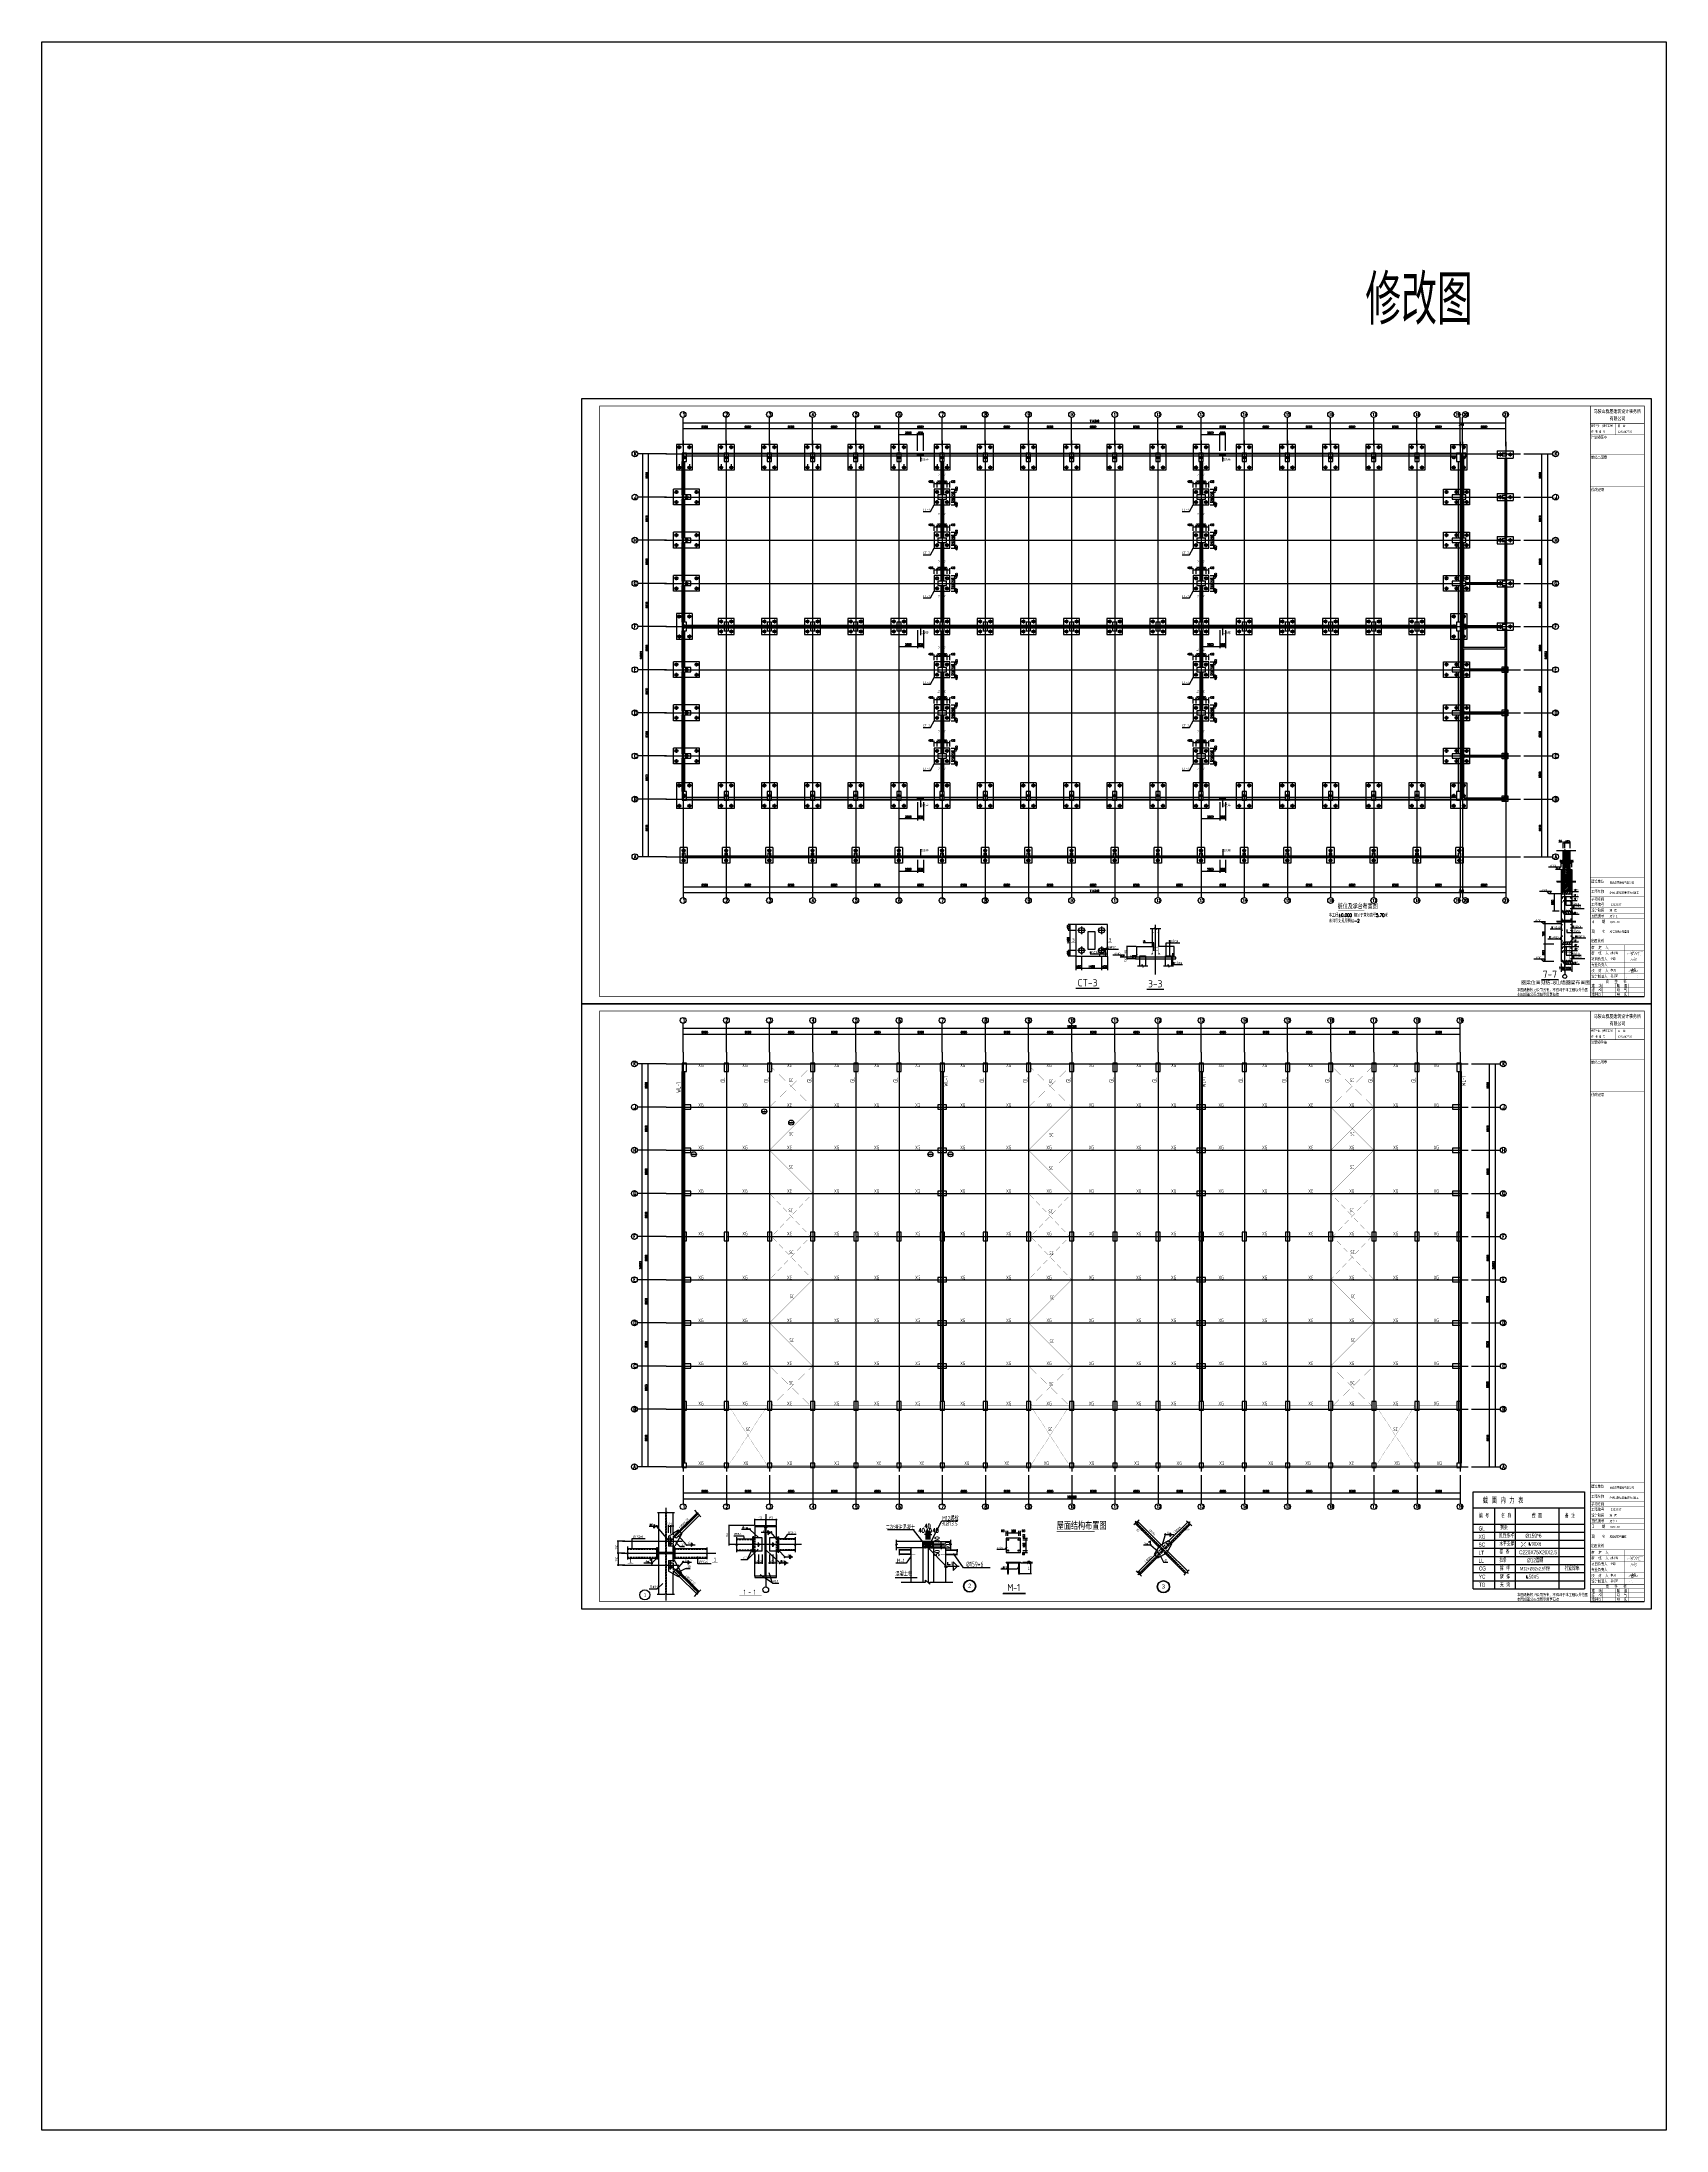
# Model space of a CAD drawing. Extents: x -73672 to 366960, y -527333 to 140666.
# Drawn here: x -73672 to 152114, y -186418 to 103918 of the extents above; entities that cross this region are included whole.
import ezdxf
from ezdxf.enums import TextEntityAlignment as Align

# ---------------------------------------------------------------- set-up
doc = ezdxf.new("R2010")
doc.units = 0
doc.header["$LTSCALE"] = 1000
doc.header["$MEASUREMENT"] = 0
for name, pattern in [('CENTER2', [1.125, 0.75, -0.125, 0.125, -0.125]), ('CENTERR', [30, 25, -2, 1, -2]), ('CENTERX2', [4, 2.5, -0.5, 0.5, -0.5]), ('DASHED', [19.05, 12.7, -6.35]), ('DASHED1', [4.5, 3, -1.5]), ('DASHED2', [0.375, 0.25, -0.125]), ('HIDDEN', [0.375, 0.25, -0.125])]:
    doc.linetypes.add(name, pattern=pattern)
for name, color, linetype in [('08', 3, 'Continuous'), ('1', 1, 'CENTERX2'), ('2', 2, 'CENTERR'), ('3A', 3, 'DASHED1'), ('AXIS', 3, 'Continuous'), ('AXIS_TEXT', 7, 'Continuous'), ('BASE_DE', 7, 'Continuous'), ('Bolt', 252, 'Continuous'), ('COLU_DE_NUM', 7, 'Continuous'), ('COLU_DE_TEXT', 7, 'Continuous'), ('Colum', 2, 'Continuous'), ('COLUMN', 9, 'Continuous'), ('DASHED', 1, 'DASHED1'), ('DASHED.5', 1, 'DASHED2'), ('DIM', 3, 'Continuous'), ('DIM_SYMB', 3, 'Continuous'), ('DOTE', 167, 'Continuous'), ('E_WINDOW', 4, 'Continuous'), ('NUM', 3, 'Continuous'), ('PILE_DE', 7, 'Continuous'), ('PILE_DE_DASH', 9, 'DASHED'), ('Prof', 2, 'Continuous'), ('PUB_TEXT', 7, 'Continuous'), ('PUB_TITLE', 4, 'Continuous'), ('REIN', 1, 'Continuous'), ('STEEL_DASH', 7, 'DASHED'), ('TEXT', 3, 'Continuous'), ('THICK', 6, 'Continuous'), ('THIN', 7, 'Continuous'), ('WALL', 9, 'Continuous'), ('Weld', 7, 'Continuous'), ('WELD_TEXT', 7, 'Continuous'), ('wj', 7, 'Continuous'), ('图签', 120, 'Continuous'), ('建-尺寸', 3, 'Continuous'), ('螺栓', 6, 'Continuous')]:
    doc.layers.add(name, color=color, linetype=linetype)
doc.styles.add('_TCH_AXIS', font='COMPLEX', dxfattribs={"bigfont": 'GBCBIG'})
doc.styles.add('_TCH_DIM_T3', font='SIMPLEX', dxfattribs={"width": 0.705882, "bigfont": 'GBCBIG'})
doc.styles.add('A-DIM_T3', font='SIMPLEX', dxfattribs={"width": 0.705882, "bigfont": 'GBCBIG'})
doc.styles.add('ACC', font='gas.shx', dxfattribs={"width": 0.7, "oblique": 1, "bigfont": 'Tssdchn.shx'})
doc.styles.add('ACC2', font='gas.shx', dxfattribs={"width": 0.7, "bigfont": 'Tssdchn.shx'})
doc.styles.add('COMPLEX', font='COMPLEX', dxfattribs={"bigfont": 'Tssdchn.shx'})
doc.styles.get("Standard").update_dxf_attribs({"font": 'gbenor.shx', "bigfont": 'gbcbig.shx'})
doc.styles.add('TEXT', font='romand.shx', dxfattribs={"width": 0.7, "bigfont": 'hztxt.shx'})
doc.styles.add('TSSD_Axis', font='Complex.shx', dxfattribs={"width": 0.7, "bigfont": 'hztxt.shx'})
doc.styles.add('TSSD_Dimension', font='Tssdeng.shx', dxfattribs={"width": 0.7, "bigfont": '1hztxt.shx'})
doc.styles.add('TSSD_Label', font='Tssdeng.shx', dxfattribs={"width": 0.7, "bigfont": 'hztxt.shx'})
doc.styles.add('TSSD_Norm', font='Tssdeng.shx', dxfattribs={"bigfont": 'hztxt.shx'})
doc.styles.add('TSSD_Rein', font='Tssdeng.shx', dxfattribs={"width": 0.7, "bigfont": 'hztxt.shx'})
doc.styles.add('tsz', font='Tssdeng.shx', dxfattribs={"width": 0.8, "bigfont": 'Tssdchn.shx'})
doc.styles.add('图签', font='', dxfattribs={"width": 0.8})
doc.styles.get('图签').set_extended_font_data('SimSun')
doc.dimstyles.new('_TCH_ARCH-100', dxfattribs={"dimtxt": 297.5, "dimasz": 100, "dimexe": 250, "dimexo": 300, "dimgap": 100, "dimtad": 1, "dimdec": 0, "dimzin": 0, "dimdsep": 46, "dimtxsty": '_TCH_DIM_T3', "dimblk": 'ARCHTICK', "dimcen": 0.09, "dimclrt": 7, "dimazin": 2, "dimtfac": 1, "dimtdec": 0, "dimtix": 1, "dimtmove": 2, "dimatfit": 3, "dimfxl": 0, "dimtolj": 1, "dimtzin": 0, "dimarcsym": 0})
doc.dimstyles.new('A-DIM-100', dxfattribs={"dimtxt": 297.5, "dimasz": 100, "dimexe": 250, "dimexo": 300, "dimgap": 100, "dimtad": 1, "dimdec": 0, "dimzin": 0, "dimdsep": 46, "dimtxsty": 'A-DIM_T3', "dimblk": 'ARCHTICK', "dimcen": 0.09, "dimclrt": 7, "dimazin": 2, "dimtfac": 1, "dimtdec": 0, "dimtix": 1, "dimtmove": 2, "dimatfit": 3, "dimfxl": 0, "dimtolj": 1, "dimtzin": 0, "dimarcsym": 0})
doc.dimstyles.new('A-DIM-200-0.5', dxfattribs={"dimtxt": 595, "dimasz": 200, "dimexe": 500, "dimexo": 600, "dimgap": 200, "dimtad": 1, "dimdec": 0, "dimlfac": 0.5, "dimzin": 0, "dimdsep": 46, "dimtxsty": 'A-DIM_T3', "dimblk": 'ARCHTICK', "dimcen": 0.09, "dimclrt": 7, "dimazin": 2, "dimtfac": 1, "dimtdec": 0, "dimtix": 1, "dimtmove": 2, "dimatfit": 3, "dimfxl": 0, "dimtolj": 1, "dimtzin": 0, "dimarcsym": 0})
doc.dimstyles.new('ACAD-J', dxfattribs={"dimscale": 20, "dimtxt": 3.5, "dimasz": 1.5, "dimexe": 2, "dimexo": 4, "dimgap": 1, "dimtad": 1, "dimdec": 0, "dimzin": 0, "dimdsep": 46, "dimtxsty": 'ACC', "dimblk": 'DM', "dimblk2": 'DM', "dimcen": 0.09, "dimadec": 0, "dimazin": 0, "dimtfac": 1, "dimtdec": 0, "dimtix": 1, "dimtmove": 2, "dimatfit": 3, "dimfxl": 0, "dimtolj": 1, "dimtzin": 0, "dimarcsym": 0})
doc.dimstyles.new('TSSD_100_150', dxfattribs={"dimtxt": 350, "dimasz": 100, "dimexe": 100, "dimexo": 100, "dimgap": 30, "dimtad": 1, "dimdec": 0, "dimlfac": 1.333333, "dimzin": 0, "dimdsep": 46, "dimtxsty": 'TSSD_Dimension', "dimblk": 'ARCHTICK', "dimcen": 0, "dimdle": 100, "dimclrd": 3, "dimclre": 3, "dimclrt": 7, "dimadec": 0, "dimazin": 0, "dimtfac": 1, "dimtdec": 0, "dimtix": 1, "dimtmove": 2, "dimatfit": 3, "dimldrblk": 'ARCHTICK', "dimfxl": 0, "dimtolj": 1, "dimtzin": 0, "dimarcsym": 0})
doc.dimstyles.new('TSSD_10_1', dxfattribs={"dimtxt": 300, "dimasz": 100, "dimexe": 100, "dimexo": 100, "dimgap": 1, "dimtad": 1, "dimdec": 0, "dimlfac": 0.1, "dimzin": 0, "dimdsep": 46, "dimtxsty": 'TSSD_Dimension', "dimblk": 'ARCHTICK', "dimcen": 0, "dimdle": 100, "dimclrd": 3, "dimclre": 3, "dimclrt": 7, "dimadec": 0, "dimazin": 0, "dimtfac": 1, "dimtdec": 0, "dimtix": 1, "dimtmove": 2, "dimatfit": 3, "dimfxl": 0, "dimtolj": 1, "dimtzin": 0, "dimarcsym": 0})
doc.dimstyles.new('TSSD_15_1', dxfattribs={"dimtxt": 3, "dimasz": 1, "dimexe": 1, "dimexo": 2.5, "dimgap": 1, "dimtad": 1, "dimdec": 0, "dimlfac": 15, "dimzin": 0, "dimdsep": 46, "dimtxsty": 'TSSD_Axis', "dimblk": 'ARCHTICK', "dimcen": 0, "dimdle": 1, "dimclrt": 2, "dimadec": 0, "dimazin": 0, "dimtfac": 1, "dimtdec": 0, "dimtix": 1, "dimtmove": 2, "dimatfit": 3, "dimldrblk": '箭头', "dimfxl": 0, "dimtolj": 1, "dimtzin": 0, "dimarcsym": 0})
doc.dimstyles.new('TSSD_50_100', dxfattribs={"dimtxt": 300, "dimasz": 100, "dimexe": 100, "dimexo": 250, "dimgap": 100, "dimtad": 1, "dimdec": 0, "dimlfac": 0.5, "dimzin": 0, "dimdsep": 46, "dimtxsty": 'TSSD_Dimension', "dimblk": 'ARCHTICK', "dimcen": 0, "dimdle": 100, "dimclrt": 7, "dimadec": 0, "dimazin": 0, "dimtfac": 1, "dimtdec": 0, "dimtix": 1, "dimtmove": 2, "dimatfit": 3, "dimldrblk": 'ARCHTICK', "dimfxl": 0, "dimtolj": 1, "dimtzin": 0, "dimarcsym": 0})
doc.dimstyles.new('TSSD_LEADER_STYLE_2.0', dxfattribs={"dimtxt": 6, "dimasz": 2, "dimexe": 2, "dimexo": 5, "dimgap": 0.09, "dimtad": 0, "dimtih": 1, "dimtoh": 1, "dimdec": 4, "dimzin": 0, "dimdsep": 46, "dimtxsty": 'Standard', "dimcen": 0.09, "dimdle": 2, "dimclrt": 2, "dimadec": 0, "dimazin": 0, "dimtfac": 1, "dimtdec": 4, "dimtofl": 0, "dimtmove": 0, "dimatfit": 3, "dimfxl": 0, "dimtolj": 1, "dimtzin": 0, "dimarcsym": 0})
pattern_1 = [(45, (124262.428, -118243.07), (-28.0633, 28.0633), [])]
pattern_2 = [(45, (166262.428, -118243.07), (-28.0633, 28.0633), [])]

# ---------------------------------------------------------------- blocks, each defined once
blk = doc.blocks.new('0#竖图签')
at = {"layer": '图签'}
blk.add_line((-7500, 0), (0, 0), dxfattribs=at)
blk.add_lwpolyline([(-7500, 82100, 70, 70, 0), (-7500, 0, 40, 40, 0), (0, 0, 40, 40, 0), (0, 82100, 40, 40, 0), (-7500, 82100, 40, 40, 0), (-7500, 75299, 40, 40, 0)], format="xyseb", dxfattribs=at)
for points, const_width in [([(-7500, 79700), (0, 79700)], 70), ([(-7500, 78900), (0, 78900)], 35), ([(-4000, 79700), (-4000, 78100)], 35), ([(-7500, 78100), (0, 78100)], 70), ([(-7500, 75300), (0, 75300)], 35), ([(-7500, 70900), (0, 70900)], 35), ([(-7500, 70900), (0, 70900)], 35), ([(-7500, 16600), (0, 16600)], 35), ([(-7500, 15200), (0, 15200)], 35), ([(-5000, 16600), (-5000, 2400)], 35), ([(-7500, 13896), (0, 13896)], 35), ([(-7500, 13200), (0, 13200)], 35), ([(-7500, 12400), (0, 12400)], 35), ([(-7500, 11600), (0, 11600)], 35), ([(-7500, 10800), (0, 10800)], 35), ([(-7500, 10000), (0, 10000)], 35), ([(-7500, 8000), (0, 8000)], 35), ([(-7500, 7200), (0, 7200)], 35), ([(-7500, 6400), (0, 6400)], 35), ([(-2750, 7200), (-2750, 2400)], 35), ([(-7500, 5600), (0, 5600)], 35), ([(-7500, 4800), (0, 4800)], 35), ([(-7500, 4000), (0, 4000)], 35), ([(-7500, 3200), (0, 3200)], 35), ([(-7500, 2400), (0, 2400)], 70), ([(-7500, 2400), (0, 2400)], 35), ([(-7500, 1800), (0, 1800)], 35), ([(-7500, 1200), (0, 1200)], 35), ([(-7500, 600), (0, 600)], 35), ([(-7500, 0), (0, 0)], 35), ([(-5750, 0), (-5750, 1800)], 35), ([(-4000, 1800), (-4000, 0)], 35), ([(-2250, 1800), (-2250, 0)], 35)]:
    blk.add_lwpolyline(points, dxfattribs=dict(at, const_width=const_width))
at = {"layer": '图签', "style": '图签'}
for s, height, width, p in [('马鞍山群厦建筑设计事务所', 500, 0.78, (-7028, 81116)), ('建筑行业（建筑工程） ', 300, 0.8, (-7454, 79185)), ('  证 书 编 号', 300, 0.8, (-7767, 78395)), ('有限公司', 500, 0.78, (-4808, 80106)), ('A234007707', 300, 0.8, (-3684, 78369)), ('丙  级', 300, 0.8, (-3684, 79190)), ('注册师签章', 400, 0.8, (-7417, 77566)), ('单位出图章', 400, 0.8, (-7417, 74775)), ('修改记录', 400, 0.8, (-7365, 70269)), ('建设单位', 400, 0.8, (-7400, 15815)), ('工程名称', 400, 0.8, (-7365, 14415)), ('设计阶段', 400, 0.8, (-7365, 11807)), ('子项名称', 400, 0.8, (-7365, 13339)), ('工程编号', 400, 0.8, (-7365, 12607)), ('图纸编号', 400, 0.8, (-7365, 11007)), ('图    名', 400, 0.8, (-7365, 8852)), ('日    期', 400, 0.8, (-7365, 10237)), ('审  定  人', 400, 0.8, (-7365, 6621)), ('审  核  人', 400, 0.8, (-7365, 5831)), ('出图比例', 400, 0.8, (-7365, 7567)), ('项目负责人', 400, 0.8, (-7365, 5021)), ('校  对  人', 400, 0.8, (-7365, 3409)), ('设计制图人', 400, 0.8, (-7365, 2618)), ('专业负责人', 400, 0.8, (-7365, 4237)), ('本图纸版权归公司所有，不得用于本工程以外范围', 400, 0.8, (-17674, 746)), ('本图加盖公司出图专用章有效', 400, 0.8, (-17674, 121)), ('结  构', 400, 0.8, (-7325, 705)), ('给排水', 400, 0.8, (-7325, 105)), ('建  筑', 400, 0.8, (-7325, 1305)), ('会   签   栏', 400, 0.8, (-5360, 1889)), ('暖  通', 400, 0.8, (-3825, 1305)), ('电  气', 400, 0.8, (-3825, 705)), ('电  讯', 400, 0.8, (-3825, 105))]:
    blk.add_text(s, height=height, dxfattribs=dict(at, width=width)).set_placement(p)
blk = doc.blocks.new('_reinbk')
blk.add_line((0, 0), (0, 0))
blk = doc.blocks.new('_ArchTick')
at = {"color": 0, "linetype": 'ByBlock', "const_width": 0.4}
blk.add_lwpolyline([(-0.5, -0.5), (0.5, 0.5)], dxfattribs=at)
blk = doc.blocks.new('*D9089')
at = {"layer": 'Defpoints', "color": 0}
for p in [(77984, -23150), (78684, -23150), (78684, -23350)]:
    blk.add_point(p, dxfattribs=at)
at = {"layer": 'DIM', "color": 0, "lineweight": -2}
for p, q in [((78434, -23150), (77884, -23150)), ((77984, -23450), (77984, -23050)), ((77984, -23150), (77984, -23050)), ((78434, -23350), (77884, -23350)), ((77984, -23350), (77984, -23450))]:
    blk.add_line(p, q, dxfattribs=at)
at = {"layer": 'DIM', "color": 0, "linetype": 'ByBlock', "lineweight": -2, "xscale": 100, "yscale": 100, "zscale": 100}
for p, rotation in [((77984, -23150), 270), ((77984, -23350), 90)]:
    blk.add_blockref('_ArchTick', p, dxfattribs=dict(at, rotation=rotation))
at = {"layer": 'DIM', "color": 7, "insert": (77734, -23250), "char_height": 300, "attachment_point": 5, "rotation": 90, "style": 'TSSD_Dimension'}
blk.add_mtext('\\A1;50', dxfattribs=at)
blk = doc.blocks.new('*D9090')
at = {"layer": 'Defpoints', "color": 0}
for p in [(77184, -21850), (78684, -21850), (78684, -23350)]:
    blk.add_point(p, dxfattribs=at)
at = {"layer": 'DIM', "color": 0, "lineweight": -2}
for p, q in [((78434, -21850), (77084, -21850)), ((77184, -23450), (77184, -21750)), ((78434, -23350), (77084, -23350))]:
    blk.add_line(p, q, dxfattribs=at)
at = {"layer": 'DIM', "color": 0, "linetype": 'ByBlock', "lineweight": -2, "xscale": 100, "yscale": 100, "zscale": 100}
for p, rotation in [((77184, -21850), 90), ((77184, -23350), 270)]:
    blk.add_blockref('_ArchTick', p, dxfattribs=dict(at, rotation=rotation))
at = {"layer": 'DIM', "color": 7, "insert": (76934, -22600), "char_height": 300, "attachment_point": 5, "rotation": 90, "style": 'TSSD_Dimension'}
blk.add_mtext('\\A1;800', dxfattribs=at)
blk = doc.blocks.new('*D9091')
at = {"layer": 'Defpoints', "color": 0}
for p in [(77184, -23350), (78684, -23350), (78684, -23550)]:
    blk.add_point(p, dxfattribs=at)
at = {"layer": 'DIM', "color": 0, "lineweight": -2}
for p, q in [((78434, -23350), (77084, -23350)), ((78434, -23550), (77084, -23550)), ((77184, -23650), (77184, -23250))]:
    blk.add_line(p, q, dxfattribs=at)
at = {"layer": 'DIM', "color": 0, "linetype": 'ByBlock', "lineweight": -2, "xscale": 100, "yscale": 100, "zscale": 100}
for p, rotation in [((77184, -23350), 90), ((77184, -23550), 270)]:
    blk.add_blockref('_ArchTick', p, dxfattribs=dict(at, rotation=rotation))
at = {"layer": 'DIM', "color": 7, "insert": (76934, -23752), "char_height": 300, "attachment_point": 5, "rotation": 90, "style": 'TSSD_Dimension'}
blk.add_mtext('\\A1;100', dxfattribs=at)
blk = doc.blocks.new('ss')
at = {"const_width": 50}
for points in [[(166010, 41628), (166510, 41804)], [(166226, 41891), (166384, 41863), (166507, 41882), (166645, 41924), (166554, 41952), (166519, 42072), (166510, 41804), (166627, 41836), (166319, 41638)], [(166442, 41717), (166563, 41671), (166637, 41583), (166618, 41473), (166524, 41427), (166400, 41441), (166357, 41503), (166387, 41581), (166537, 41681), (166706, 41801), (166757, 41776), (166711, 41627)], [(166710, 41553), (166917, 41677), (166936, 41724), (166905, 41755), (166808, 41723), (166783, 41766), (166788, 41821), (166796, 41913), (166746, 42016), (166863, 41969), (166825, 41896), (166913, 42011), (166940, 41960), (166932, 41880), (166904, 41661), (166996, 41587), (167178, 41589), (167237, 41654), (167229, 41724), (167197, 41786)]]:
    blk.add_lwpolyline(points, dxfattribs=at)
blk = doc.blocks.new('fg')
at = {"const_width": 32}
for points in [[(1880866, 74069), (1880866, 74069), (1881403, 75047), (1881317, 74891), (1881563, 74625), (1881334, 74560), (1881165, 74455), (1881163, 74396), (1881237, 74423), (1881399, 74455), (1881470, 74469), (1881502, 74392), (1881470, 74278), (1881365, 74116)], [(1881470, 74278), (1881664, 74508), (1881768, 74388), (1881844, 74576), (1881881, 74555), (1881763, 74268)], [(1881763, 74268), (1881845, 74390), (1881924, 74383), (1881858, 74202)], [(1881924, 74383), (1881953, 74551), (1881891, 74587), (1882016, 74660), (1882204, 74743), (1882390, 74787), (1882484, 74774), (1882511, 74736), (1882472, 74696), (1882339, 74546), (1882013, 74282), (1882078, 74256), (1882135, 74292), (1882416, 74348), (1882456, 74298), (1882437, 74211), (1882133, 73920)], [(1882056, 75064), (1882013, 74848), (1882106, 74908), (1882205, 74878), (1882212, 74829), (1882191, 74784), (1882168, 74727), (1882111, 74612), (1881983, 74531), (1881938, 74560), (1881986, 74697), (1882007, 74832)]]:
    blk.add_lwpolyline(points, dxfattribs=at)
blk = doc.blocks.new('whj')
at = {"const_width": 20}
for points in [[(1881310, 67330), (1881376, 67426), (1881425, 67423), (1881421, 67352), (1881370, 67159), (1881431, 67334), (1881450, 67459), (1881469, 67542), (1881317, 67484), (1881327, 67585), (1881307, 67681), (1881255, 67727), (1881231, 67674), (1881231, 67631), (1881317, 67484), (1881431, 67528), (1881481, 67566), (1881510, 67746), (1881537, 67819), (1881549, 67840), (1881572, 67775), (1881569, 67664), (1881541, 67536), (1881465, 67526), (1881532, 67535), (1881387, 66963)], [(1881644, 67544), (1881637, 67685), (1881643, 67753), (1881585, 67719)], [(1883112, 67780), (1882344, 67598), (1882436, 67780), (1882454, 67882), (1882400, 67891), (1882304, 67852), (1882227, 67762), (1882199, 67663), (1882257, 67624), (1882344, 67598), (1882344, 67546), (1882312, 67491)], [(1883155, 67792), (1882892, 67715), (1882370, 67515)], [(1880812, 67463), (1880662, 67330), (1880694, 67289), (1880758, 67300), (1881126, 67440), (1881298, 67500), (1881335, 67468), (1881283, 67176)], [(1881607, 67421), (1881581, 67287), (1881552, 67196), (1881521, 67272), (1881588, 67451), (1881644, 67544), (1881864, 67713), (1881912, 67725), (1881939, 67634), (1881953, 67498), (1881939, 67402), (1881862, 67255), (1881792, 67241), (1881763, 67340), (1881879, 67477), (1882032, 67607), (1882133, 67609), (1882180, 67559), (1882195, 67430), (1882136, 67471), (1882079, 67472), (1882068, 67434), (1882065, 67377), (1882081, 67350), (1882104, 67348), (1882156, 67377), (1882176, 67410), (1882191, 67433), (1882189, 67394), (1882189, 67341), (1882108, 67204), (1882218, 67322), (1882301, 67471), (1882323, 67510), (1882416, 67519), (1882428, 67455), (1882353, 67386), (1882324, 67331), (1882420, 67369), (1882497, 67363), (1882514, 67315), (1882457, 67244), (1882394, 67160), (1882418, 67143), (1882477, 67125), (1882750, 67157)]]:
    blk.add_lwpolyline(points, dxfattribs=at)
blk = doc.blocks.new('吴')
at = {"const_width": 0.72}
blk.add_lwpolyline([(136170, -263342), (136263, -263429), (136284, -263544), (136286, -263667), (136187, -263742), (135977, -263847), (135838, -263915), (135791, -263953), (135986, -263886), (136328, -263762), (136396, -263696), (136397, -263633), (136286, -263667), (136286, -263667), (136324, -263556), (136405, -263497), (136452, -263411), (136454, -263344), (136405, -263307), (136319, -263353), (136263, -263429), (136285, -263581), (136286, -263667), (136397, -263633), (136396, -263696), (136430, -263665), (136520, -263681), (136420, -263727), (136328, -263762), (136349, -263773), (136155, -264056), (136446, -263829), (136527, -264050), (136620, -263825), (136696, -263590), (136788, -263572), (136746, -263517), (136788, -263572), (136780, -263648), (136743, -263749), (136739, -263792), (136770, -263799), (136806, -263738), (136805, -263660), (136790, -263639), (136788, -263572), (136848, -263514), (136868, -263510), (136882, -263592), (136867, -263712), (136850, -263780), (136867, -263712), (136882, -263592), (136894, -263561), (136910, -263486), (136911, -263409), (136944, -263370), (136976, -263367), (136951, -263455), (136950, -263477), (136970, -263500), (136943, -263552), (136931, -263591), (136883, -263600), (136931, -263591), (136969, -263606), (136999, -263576), (136969, -263606), (136958, -263643), (137075, -263609), (136958, -263643), (136925, -263685), (136921, -263711), (136925, -263746), (136927, -263825), (136959, -263848), (137015, -263812), (137062, -263754), (137076, -263722), (136923, -263729), (137076, -263722), (137184, -263726), (137199, -263641), (137220, -263583), (137297, -263538), (137398, -263545), (137448, -263609), (137361, -263639), (137301, -263684), (137240, -263758), (137253, -263865), (137322, -263844), (137377, -263746), (137436, -263688), (137448, -263609), (137451, -263678), (137481, -263688), (137454, -263918), (137481, -263688), (137515, -263616), (137525, -263501), (137589, -263328), (137650, -263256), (137714, -263250), (137750, -263341), (137727, -263452), (137690, -263549), (137645, -263550), (137619, -263596), (137609, -263708), (137617, -263913), (137613, -263810), (137653, -263734), (137686, -263620), (137690, -263549), (137731, -263675), (137775, -263801), (137827, -263926), (137811, -263888), (137848, -263791), (137894, -263665), (137937, -263613), (137989, -263608), (138059, -263642), (138114, -263696), (138150, -263745), (138057, -263739)], dxfattribs=at)
blk = doc.blocks.new('_AXISO')
blk.add_circle((0, 0), 0.5)
at = {"layer": 'AXIS_TEXT', "style": 'COMPLEX'}
blk.add_attdef('A', text='', height=0.56, dxfattribs=at).set_placement((-0.25, -0.28), (0.25, -0.28), align=Align.FIT)
blk = doc.blocks.new('*D9092')
at = {"layer": 'AXIS', "color": 0, "lineweight": -2}
for p, q in [((15460, 47996), (15460, 51196)), ((15460, 50946), (129800, 50946)), ((129800, 47996), (129800, 51196))]:
    blk.add_line(p, q, dxfattribs=at)
at = {"layer": 'Defpoints', "color": 0}
for p in [(129800, 50946), (15460, 47696), (129800, 47696)]:
    blk.add_point(p, dxfattribs=at)
at = {"layer": 'AXIS', "color": 0, "linetype": 'ByBlock', "lineweight": -2, "xscale": 100, "yscale": 100, "zscale": 100, "rotation": 180}
blk.add_blockref('_ArchTick', (15460, 50946), dxfattribs=at)
at = {"layer": 'AXIS', "color": 0, "linetype": 'ByBlock', "lineweight": -2, "xscale": 100, "yscale": 100, "zscale": 100}
blk.add_blockref('_ArchTick', (129800, 50946), dxfattribs=at)
at = {"layer": 'AXIS', "color": 7, "insert": (72630, 51195), "char_height": 297.5, "attachment_point": 5, "style": '_TCH_DIM_T3'}
blk.add_mtext('\\A1;114340', dxfattribs=at)
blk = doc.blocks.new('*D9093')
at = {"layer": 'AXIS', "color": 0, "lineweight": -2}
for p, q in [((15460, 47996), (15460, 50396)), ((15460, 50146), (21460, 50146)), ((21460, 47996), (21460, 50396))]:
    blk.add_line(p, q, dxfattribs=at)
at = {"layer": 'Defpoints', "color": 0}
for p in [(21460, 50146), (15460, 47696), (21460, 47696)]:
    blk.add_point(p, dxfattribs=at)
at = {"layer": 'AXIS', "color": 0, "linetype": 'ByBlock', "lineweight": -2, "xscale": 100, "yscale": 100, "zscale": 100, "rotation": 180}
blk.add_blockref('_ArchTick', (15460, 50146), dxfattribs=at)
at = {"layer": 'AXIS', "color": 0, "linetype": 'ByBlock', "lineweight": -2, "xscale": 100, "yscale": 100, "zscale": 100}
blk.add_blockref('_ArchTick', (21460, 50146), dxfattribs=at)
at = {"layer": 'AXIS', "color": 7, "insert": (18460, 50395), "char_height": 297.5, "attachment_point": 5, "style": '_TCH_DIM_T3'}
blk.add_mtext('\\A1;6000', dxfattribs=at)
blk = doc.blocks.new('*D9094')
at = {"layer": 'AXIS', "color": 0, "lineweight": -2}
for p, q in [((21460, 47996), (21460, 50396)), ((21460, 50146), (27460, 50146)), ((27460, 47996), (27460, 50396))]:
    blk.add_line(p, q, dxfattribs=at)
at = {"layer": 'Defpoints', "color": 0}
for p in [(27460, 50146), (21460, 47696), (27460, 47696)]:
    blk.add_point(p, dxfattribs=at)
at = {"layer": 'AXIS', "color": 0, "linetype": 'ByBlock', "lineweight": -2, "xscale": 100, "yscale": 100, "zscale": 100, "rotation": 180}
blk.add_blockref('_ArchTick', (21460, 50146), dxfattribs=at)
at = {"layer": 'AXIS', "color": 0, "linetype": 'ByBlock', "lineweight": -2, "xscale": 100, "yscale": 100, "zscale": 100}
blk.add_blockref('_ArchTick', (27460, 50146), dxfattribs=at)
at = {"layer": 'AXIS', "color": 7, "insert": (24460, 50395), "char_height": 297.5, "attachment_point": 5, "style": '_TCH_DIM_T3'}
blk.add_mtext('\\A1;6000', dxfattribs=at)
blk = doc.blocks.new('*D9095')
at = {"layer": 'AXIS', "color": 0, "lineweight": -2}
for p, q in [((27460, 47996), (27460, 50396)), ((27460, 50146), (33460, 50146)), ((33460, 47996), (33460, 50396))]:
    blk.add_line(p, q, dxfattribs=at)
at = {"layer": 'Defpoints', "color": 0}
for p in [(33460, 50146), (27460, 47696), (33460, 47696)]:
    blk.add_point(p, dxfattribs=at)
at = {"layer": 'AXIS', "color": 0, "linetype": 'ByBlock', "lineweight": -2, "xscale": 100, "yscale": 100, "zscale": 100, "rotation": 180}
blk.add_blockref('_ArchTick', (27460, 50146), dxfattribs=at)
at = {"layer": 'AXIS', "color": 0, "linetype": 'ByBlock', "lineweight": -2, "xscale": 100, "yscale": 100, "zscale": 100}
blk.add_blockref('_ArchTick', (33460, 50146), dxfattribs=at)
at = {"layer": 'AXIS', "color": 7, "insert": (30460, 50395), "char_height": 297.5, "attachment_point": 5, "style": '_TCH_DIM_T3'}
blk.add_mtext('\\A1;6000', dxfattribs=at)
blk = doc.blocks.new('*D9096')
at = {"layer": 'AXIS', "color": 0, "lineweight": -2}
for p, q in [((33460, 47996), (33460, 50396)), ((33460, 50146), (39460, 50146)), ((39460, 47996), (39460, 50396))]:
    blk.add_line(p, q, dxfattribs=at)
at = {"layer": 'Defpoints', "color": 0}
for p in [(39460, 50146), (33460, 47696), (39460, 47696)]:
    blk.add_point(p, dxfattribs=at)
at = {"layer": 'AXIS', "color": 0, "linetype": 'ByBlock', "lineweight": -2, "xscale": 100, "yscale": 100, "zscale": 100, "rotation": 180}
blk.add_blockref('_ArchTick', (33460, 50146), dxfattribs=at)
at = {"layer": 'AXIS', "color": 0, "linetype": 'ByBlock', "lineweight": -2, "xscale": 100, "yscale": 100, "zscale": 100}
blk.add_blockref('_ArchTick', (39460, 50146), dxfattribs=at)
at = {"layer": 'AXIS', "color": 7, "insert": (36460, 50395), "char_height": 297.5, "attachment_point": 5, "style": '_TCH_DIM_T3'}
blk.add_mtext('\\A1;6000', dxfattribs=at)
blk = doc.blocks.new('*D9097')
at = {"layer": 'AXIS', "color": 0, "lineweight": -2}
for p, q in [((39460, 47996), (39460, 50396)), ((39460, 50146), (45460, 50146)), ((45460, 47996), (45460, 50396))]:
    blk.add_line(p, q, dxfattribs=at)
at = {"layer": 'Defpoints', "color": 0}
for p in [(45460, 50146), (39460, 47696), (45460, 47696)]:
    blk.add_point(p, dxfattribs=at)
at = {"layer": 'AXIS', "color": 0, "linetype": 'ByBlock', "lineweight": -2, "xscale": 100, "yscale": 100, "zscale": 100, "rotation": 180}
blk.add_blockref('_ArchTick', (39460, 50146), dxfattribs=at)
at = {"layer": 'AXIS', "color": 0, "linetype": 'ByBlock', "lineweight": -2, "xscale": 100, "yscale": 100, "zscale": 100}
blk.add_blockref('_ArchTick', (45460, 50146), dxfattribs=at)
at = {"layer": 'AXIS', "color": 7, "insert": (42460, 50395), "char_height": 297.5, "attachment_point": 5, "style": '_TCH_DIM_T3'}
blk.add_mtext('\\A1;6000', dxfattribs=at)
blk = doc.blocks.new('*D9098')
at = {"layer": 'AXIS', "color": 0, "lineweight": -2}
for p, q in [((45460, 47996), (45460, 50396)), ((45460, 50146), (51460, 50146)), ((51460, 47996), (51460, 50396))]:
    blk.add_line(p, q, dxfattribs=at)
at = {"layer": 'Defpoints', "color": 0}
for p in [(51460, 50146), (45460, 47696), (51460, 47696)]:
    blk.add_point(p, dxfattribs=at)
at = {"layer": 'AXIS', "color": 0, "linetype": 'ByBlock', "lineweight": -2, "xscale": 100, "yscale": 100, "zscale": 100, "rotation": 180}
blk.add_blockref('_ArchTick', (45460, 50146), dxfattribs=at)
at = {"layer": 'AXIS', "color": 0, "linetype": 'ByBlock', "lineweight": -2, "xscale": 100, "yscale": 100, "zscale": 100}
blk.add_blockref('_ArchTick', (51460, 50146), dxfattribs=at)
at = {"layer": 'AXIS', "color": 7, "insert": (48460, 50395), "char_height": 297.5, "attachment_point": 5, "style": '_TCH_DIM_T3'}
blk.add_mtext('\\A1;6000', dxfattribs=at)
blk = doc.blocks.new('*D9099')
at = {"layer": 'AXIS', "color": 0, "lineweight": -2}
for p, q in [((51460, 47996), (51460, 50396)), ((51460, 50146), (57460, 50146)), ((57460, 47996), (57460, 50396))]:
    blk.add_line(p, q, dxfattribs=at)
at = {"layer": 'Defpoints', "color": 0}
for p in [(57460, 50146), (51460, 47696), (57460, 47696)]:
    blk.add_point(p, dxfattribs=at)
at = {"layer": 'AXIS', "color": 0, "linetype": 'ByBlock', "lineweight": -2, "xscale": 100, "yscale": 100, "zscale": 100, "rotation": 180}
blk.add_blockref('_ArchTick', (51460, 50146), dxfattribs=at)
at = {"layer": 'AXIS', "color": 0, "linetype": 'ByBlock', "lineweight": -2, "xscale": 100, "yscale": 100, "zscale": 100}
blk.add_blockref('_ArchTick', (57460, 50146), dxfattribs=at)
at = {"layer": 'AXIS', "color": 7, "insert": (54460, 50395), "char_height": 297.5, "attachment_point": 5, "style": '_TCH_DIM_T3'}
blk.add_mtext('\\A1;6000', dxfattribs=at)
blk = doc.blocks.new('*D9100')
at = {"layer": 'AXIS', "color": 0, "lineweight": -2}
for p, q in [((57460, 47996), (57460, 50396)), ((57460, 50146), (63460, 50146)), ((63460, 47996), (63460, 50396))]:
    blk.add_line(p, q, dxfattribs=at)
at = {"layer": 'Defpoints', "color": 0}
for p in [(63460, 50146), (57460, 47696), (63460, 47696)]:
    blk.add_point(p, dxfattribs=at)
at = {"layer": 'AXIS', "color": 0, "linetype": 'ByBlock', "lineweight": -2, "xscale": 100, "yscale": 100, "zscale": 100, "rotation": 180}
blk.add_blockref('_ArchTick', (57460, 50146), dxfattribs=at)
at = {"layer": 'AXIS', "color": 0, "linetype": 'ByBlock', "lineweight": -2, "xscale": 100, "yscale": 100, "zscale": 100}
blk.add_blockref('_ArchTick', (63460, 50146), dxfattribs=at)
at = {"layer": 'AXIS', "color": 7, "insert": (60460, 50395), "char_height": 297.5, "attachment_point": 5, "style": '_TCH_DIM_T3'}
blk.add_mtext('\\A1;6000', dxfattribs=at)
blk = doc.blocks.new('*D9101')
at = {"layer": 'AXIS', "color": 0, "lineweight": -2}
for p, q in [((63460, 47996), (63460, 50396)), ((63460, 50146), (69460, 50146)), ((69460, 47996), (69460, 50396))]:
    blk.add_line(p, q, dxfattribs=at)
at = {"layer": 'Defpoints', "color": 0}
for p in [(69460, 50146), (63460, 47696), (69460, 47696)]:
    blk.add_point(p, dxfattribs=at)
at = {"layer": 'AXIS', "color": 0, "linetype": 'ByBlock', "lineweight": -2, "xscale": 100, "yscale": 100, "zscale": 100, "rotation": 180}
blk.add_blockref('_ArchTick', (63460, 50146), dxfattribs=at)
at = {"layer": 'AXIS', "color": 0, "linetype": 'ByBlock', "lineweight": -2, "xscale": 100, "yscale": 100, "zscale": 100}
blk.add_blockref('_ArchTick', (69460, 50146), dxfattribs=at)
at = {"layer": 'AXIS', "color": 7, "insert": (66460, 50395), "char_height": 297.5, "attachment_point": 5, "style": '_TCH_DIM_T3'}
blk.add_mtext('\\A1;6000', dxfattribs=at)
blk = doc.blocks.new('*D9102')
at = {"layer": 'AXIS', "color": 0, "lineweight": -2}
for p, q in [((69460, 47996), (69460, 50396)), ((69460, 50146), (75460, 50146)), ((75460, 47996), (75460, 50396))]:
    blk.add_line(p, q, dxfattribs=at)
at = {"layer": 'Defpoints', "color": 0}
for p in [(75460, 50146), (69460, 47696), (75460, 47696)]:
    blk.add_point(p, dxfattribs=at)
at = {"layer": 'AXIS', "color": 0, "linetype": 'ByBlock', "lineweight": -2, "xscale": 100, "yscale": 100, "zscale": 100, "rotation": 180}
blk.add_blockref('_ArchTick', (69460, 50146), dxfattribs=at)
at = {"layer": 'AXIS', "color": 0, "linetype": 'ByBlock', "lineweight": -2, "xscale": 100, "yscale": 100, "zscale": 100}
blk.add_blockref('_ArchTick', (75460, 50146), dxfattribs=at)
at = {"layer": 'AXIS', "color": 7, "insert": (72460, 50395), "char_height": 297.5, "attachment_point": 5, "style": '_TCH_DIM_T3'}
blk.add_mtext('\\A1;6000', dxfattribs=at)
blk = doc.blocks.new('*D9103')
at = {"layer": 'AXIS', "color": 0, "lineweight": -2}
for p, q in [((75460, 47996), (75460, 50396)), ((75460, 50146), (81460, 50146)), ((81460, 47996), (81460, 50396))]:
    blk.add_line(p, q, dxfattribs=at)
at = {"layer": 'Defpoints', "color": 0}
for p in [(81460, 50146), (75460, 47696), (81460, 47696)]:
    blk.add_point(p, dxfattribs=at)
at = {"layer": 'AXIS', "color": 0, "linetype": 'ByBlock', "lineweight": -2, "xscale": 100, "yscale": 100, "zscale": 100, "rotation": 180}
blk.add_blockref('_ArchTick', (75460, 50146), dxfattribs=at)
at = {"layer": 'AXIS', "color": 0, "linetype": 'ByBlock', "lineweight": -2, "xscale": 100, "yscale": 100, "zscale": 100}
blk.add_blockref('_ArchTick', (81460, 50146), dxfattribs=at)
at = {"layer": 'AXIS', "color": 7, "insert": (78460, 50395), "char_height": 297.5, "attachment_point": 5, "style": '_TCH_DIM_T3'}
blk.add_mtext('\\A1;6000', dxfattribs=at)
blk = doc.blocks.new('*D9104')
at = {"layer": 'AXIS', "color": 0, "lineweight": -2}
for p, q in [((81460, 47996), (81460, 50396)), ((81460, 50146), (87460, 50146)), ((87460, 47996), (87460, 50396))]:
    blk.add_line(p, q, dxfattribs=at)
at = {"layer": 'Defpoints', "color": 0}
for p in [(87460, 50146), (81460, 47696), (87460, 47696)]:
    blk.add_point(p, dxfattribs=at)
at = {"layer": 'AXIS', "color": 0, "linetype": 'ByBlock', "lineweight": -2, "xscale": 100, "yscale": 100, "zscale": 100, "rotation": 180}
blk.add_blockref('_ArchTick', (81460, 50146), dxfattribs=at)
at = {"layer": 'AXIS', "color": 0, "linetype": 'ByBlock', "lineweight": -2, "xscale": 100, "yscale": 100, "zscale": 100}
blk.add_blockref('_ArchTick', (87460, 50146), dxfattribs=at)
at = {"layer": 'AXIS', "color": 7, "insert": (84460, 50395), "char_height": 297.5, "attachment_point": 5, "style": '_TCH_DIM_T3'}
blk.add_mtext('\\A1;6000', dxfattribs=at)
blk = doc.blocks.new('*D9105')
at = {"layer": 'AXIS', "color": 0, "lineweight": -2}
for p, q in [((87460, 47996), (87460, 50396)), ((87460, 50146), (93460, 50146)), ((93460, 47996), (93460, 50396))]:
    blk.add_line(p, q, dxfattribs=at)
at = {"layer": 'Defpoints', "color": 0}
for p in [(93460, 50146), (87460, 47696), (93460, 47696)]:
    blk.add_point(p, dxfattribs=at)
at = {"layer": 'AXIS', "color": 0, "linetype": 'ByBlock', "lineweight": -2, "xscale": 100, "yscale": 100, "zscale": 100, "rotation": 180}
blk.add_blockref('_ArchTick', (87460, 50146), dxfattribs=at)
at = {"layer": 'AXIS', "color": 0, "linetype": 'ByBlock', "lineweight": -2, "xscale": 100, "yscale": 100, "zscale": 100}
blk.add_blockref('_ArchTick', (93460, 50146), dxfattribs=at)
at = {"layer": 'AXIS', "color": 7, "insert": (90460, 50395), "char_height": 297.5, "attachment_point": 5, "style": '_TCH_DIM_T3'}
blk.add_mtext('\\A1;6000', dxfattribs=at)
blk = doc.blocks.new('*D9106')
at = {"layer": 'AXIS', "color": 0, "lineweight": -2}
for p, q in [((93460, 47996), (93460, 50396)), ((93460, 50146), (99460, 50146)), ((99460, 47996), (99460, 50396))]:
    blk.add_line(p, q, dxfattribs=at)
at = {"layer": 'Defpoints', "color": 0}
for p in [(99460, 50146), (93460, 47696), (99460, 47696)]:
    blk.add_point(p, dxfattribs=at)
at = {"layer": 'AXIS', "color": 0, "linetype": 'ByBlock', "lineweight": -2, "xscale": 100, "yscale": 100, "zscale": 100, "rotation": 180}
blk.add_blockref('_ArchTick', (93460, 50146), dxfattribs=at)
at = {"layer": 'AXIS', "color": 0, "linetype": 'ByBlock', "lineweight": -2, "xscale": 100, "yscale": 100, "zscale": 100}
blk.add_blockref('_ArchTick', (99460, 50146), dxfattribs=at)
at = {"layer": 'AXIS', "color": 7, "insert": (96460, 50395), "char_height": 297.5, "attachment_point": 5, "style": '_TCH_DIM_T3'}
blk.add_mtext('\\A1;6000', dxfattribs=at)
blk = doc.blocks.new('*D9107')
at = {"layer": 'AXIS', "color": 0, "lineweight": -2}
for p, q in [((99460, 47996), (99460, 50396)), ((99460, 50146), (105460, 50146)), ((105460, 47996), (105460, 50396))]:
    blk.add_line(p, q, dxfattribs=at)
at = {"layer": 'Defpoints', "color": 0}
for p in [(105460, 50146), (99460, 47696), (105460, 47696)]:
    blk.add_point(p, dxfattribs=at)
at = {"layer": 'AXIS', "color": 0, "linetype": 'ByBlock', "lineweight": -2, "xscale": 100, "yscale": 100, "zscale": 100, "rotation": 180}
blk.add_blockref('_ArchTick', (99460, 50146), dxfattribs=at)
at = {"layer": 'AXIS', "color": 0, "linetype": 'ByBlock', "lineweight": -2, "xscale": 100, "yscale": 100, "zscale": 100}
blk.add_blockref('_ArchTick', (105460, 50146), dxfattribs=at)
at = {"layer": 'AXIS', "color": 7, "insert": (102460, 50395), "char_height": 297.5, "attachment_point": 5, "style": '_TCH_DIM_T3'}
blk.add_mtext('\\A1;6000', dxfattribs=at)
blk = doc.blocks.new('*D9108')
at = {"layer": 'AXIS', "color": 0, "lineweight": -2}
for p, q in [((105460, 47996), (105460, 50396)), ((105460, 50146), (111460, 50146)), ((111460, 47996), (111460, 50396))]:
    blk.add_line(p, q, dxfattribs=at)
at = {"layer": 'Defpoints', "color": 0}
for p in [(111460, 50146), (105460, 47696), (111460, 47696)]:
    blk.add_point(p, dxfattribs=at)
at = {"layer": 'AXIS', "color": 0, "linetype": 'ByBlock', "lineweight": -2, "xscale": 100, "yscale": 100, "zscale": 100, "rotation": 180}
blk.add_blockref('_ArchTick', (105460, 50146), dxfattribs=at)
at = {"layer": 'AXIS', "color": 0, "linetype": 'ByBlock', "lineweight": -2, "xscale": 100, "yscale": 100, "zscale": 100}
blk.add_blockref('_ArchTick', (111460, 50146), dxfattribs=at)
at = {"layer": 'AXIS', "color": 7, "insert": (108460, 50395), "char_height": 297.5, "attachment_point": 5, "style": '_TCH_DIM_T3'}
blk.add_mtext('\\A1;6000', dxfattribs=at)
blk = doc.blocks.new('*D9109')
at = {"layer": 'AXIS', "color": 0, "lineweight": -2}
for p, q in [((111460, 47996), (111460, 50396)), ((111460, 50146), (117460, 50146)), ((117460, 47996), (117460, 50396))]:
    blk.add_line(p, q, dxfattribs=at)
at = {"layer": 'Defpoints', "color": 0}
for p in [(117460, 50146), (111460, 47696), (117460, 47696)]:
    blk.add_point(p, dxfattribs=at)
at = {"layer": 'AXIS', "color": 0, "linetype": 'ByBlock', "lineweight": -2, "xscale": 100, "yscale": 100, "zscale": 100, "rotation": 180}
blk.add_blockref('_ArchTick', (111460, 50146), dxfattribs=at)
at = {"layer": 'AXIS', "color": 0, "linetype": 'ByBlock', "lineweight": -2, "xscale": 100, "yscale": 100, "zscale": 100}
blk.add_blockref('_ArchTick', (117460, 50146), dxfattribs=at)
at = {"layer": 'AXIS', "color": 7, "insert": (114460, 50395), "char_height": 297.5, "attachment_point": 5, "style": '_TCH_DIM_T3'}
blk.add_mtext('\\A1;6000', dxfattribs=at)
blk = doc.blocks.new('*D9110')
at = {"layer": 'AXIS', "color": 0, "lineweight": -2}
for p, q in [((117460, 47996), (117460, 50396)), ((117460, 50146), (123460, 50146)), ((123460, 47996), (123460, 50396))]:
    blk.add_line(p, q, dxfattribs=at)
at = {"layer": 'Defpoints', "color": 0}
for p in [(123460, 50146), (117460, 47696), (123460, 47696)]:
    blk.add_point(p, dxfattribs=at)
at = {"layer": 'AXIS', "color": 0, "linetype": 'ByBlock', "lineweight": -2, "xscale": 100, "yscale": 100, "zscale": 100, "rotation": 180}
blk.add_blockref('_ArchTick', (117460, 50146), dxfattribs=at)
at = {"layer": 'AXIS', "color": 0, "linetype": 'ByBlock', "lineweight": -2, "xscale": 100, "yscale": 100, "zscale": 100}
blk.add_blockref('_ArchTick', (123460, 50146), dxfattribs=at)
at = {"layer": 'AXIS', "color": 7, "insert": (120460, 50395), "char_height": 297.5, "attachment_point": 5, "style": '_TCH_DIM_T3'}
blk.add_mtext('\\A1;6000', dxfattribs=at)
blk = doc.blocks.new('*D9111')
at = {"layer": 'AXIS', "color": 0, "lineweight": -2}
for p, q in [((123460, 47996), (123460, 50396)), ((123460, 50146), (123800, 50146)), ((123800, 47996), (123800, 50396))]:
    blk.add_line(p, q, dxfattribs=at)
at = {"layer": 'Defpoints', "color": 0}
for p in [(123800, 50146), (123460, 47696), (123800, 47696)]:
    blk.add_point(p, dxfattribs=at)
at = {"layer": 'AXIS', "color": 0, "linetype": 'ByBlock', "lineweight": -2, "xscale": 100, "yscale": 100, "zscale": 100, "rotation": 180}
blk.add_blockref('_ArchTick', (123460, 50146), dxfattribs=at)
at = {"layer": 'AXIS', "color": 0, "linetype": 'ByBlock', "lineweight": -2, "xscale": 100, "yscale": 100, "zscale": 100}
blk.add_blockref('_ArchTick', (123800, 50146), dxfattribs=at)
at = {"layer": 'AXIS', "color": 7, "insert": (123630, 50714), "char_height": 297.5, "attachment_point": 5, "style": '_TCH_DIM_T3'}
blk.add_mtext('\\A1;340', dxfattribs=at)
blk = doc.blocks.new('*D9112')
at = {"layer": 'AXIS', "color": 0, "lineweight": -2}
for p, q in [((123800, 47996), (123800, 50396)), ((123800, 50146), (129800, 50146)), ((129800, 47996), (129800, 50396))]:
    blk.add_line(p, q, dxfattribs=at)
at = {"layer": 'Defpoints', "color": 0}
for p in [(129800, 50146), (123800, 47696), (129800, 47696)]:
    blk.add_point(p, dxfattribs=at)
at = {"layer": 'AXIS', "color": 0, "linetype": 'ByBlock', "lineweight": -2, "xscale": 100, "yscale": 100, "zscale": 100, "rotation": 180}
blk.add_blockref('_ArchTick', (123800, 50146), dxfattribs=at)
at = {"layer": 'AXIS', "color": 0, "linetype": 'ByBlock', "lineweight": -2, "xscale": 100, "yscale": 100, "zscale": 100}
blk.add_blockref('_ArchTick', (129800, 50146), dxfattribs=at)
at = {"layer": 'AXIS', "color": 7, "insert": (126800, 50395), "char_height": 297.5, "attachment_point": 5, "style": '_TCH_DIM_T3'}
blk.add_mtext('\\A1;6000', dxfattribs=at)
blk = doc.blocks.new('*D9113')
at = {"layer": 'AXIS', "color": 0, "lineweight": -2}
for p, q in [((12874, 46627), (9624, 46627)), ((9874, -9373), (9874, 46627)), ((12874, -9373), (9624, -9373))]:
    blk.add_line(p, q, dxfattribs=at)
at = {"layer": 'Defpoints', "color": 0}
for p in [(9874, 46627), (13174, 46627), (13174, -9373)]:
    blk.add_point(p, dxfattribs=at)
at = {"layer": 'AXIS', "color": 0, "linetype": 'ByBlock', "lineweight": -2, "xscale": 100, "yscale": 100, "zscale": 100}
for p, rotation in [((9874, 46627), 90), ((9874, -9373), 270)]:
    blk.add_blockref('_ArchTick', p, dxfattribs=dict(at, rotation=rotation))
at = {"layer": 'AXIS', "color": 7, "insert": (9626, 18627), "char_height": 297.5, "attachment_point": 5, "rotation": 90, "style": '_TCH_DIM_T3'}
blk.add_mtext('\\A1;56000', dxfattribs=at)
blk = doc.blocks.new('*D9114')
at = {"layer": 'AXIS', "color": 0, "lineweight": -2}
for p, q in [((12874, -1373), (10424, -1373)), ((10674, -9373), (10674, -1373)), ((12874, -9373), (10424, -9373))]:
    blk.add_line(p, q, dxfattribs=at)
at = {"layer": 'Defpoints', "color": 0}
for p in [(10674, -1373), (13174, -1373), (13174, -9373)]:
    blk.add_point(p, dxfattribs=at)
at = {"layer": 'AXIS', "color": 0, "linetype": 'ByBlock', "lineweight": -2, "xscale": 100, "yscale": 100, "zscale": 100}
for p, rotation in [((10674, -1373), 90), ((10674, -9373), 270)]:
    blk.add_blockref('_ArchTick', p, dxfattribs=dict(at, rotation=rotation))
at = {"layer": 'AXIS', "color": 7, "insert": (10426, -5373), "char_height": 297.5, "attachment_point": 5, "rotation": 90, "style": '_TCH_DIM_T3'}
blk.add_mtext('\\A1;8000', dxfattribs=at)
blk = doc.blocks.new('*D9115')
at = {"layer": 'AXIS', "color": 0, "lineweight": -2}
for p, q in [((12874, 4627), (10424, 4627)), ((10674, -1373), (10674, 4627)), ((12874, -1373), (10424, -1373))]:
    blk.add_line(p, q, dxfattribs=at)
at = {"layer": 'Defpoints', "color": 0}
for p in [(10674, 4627), (13174, 4627), (13174, -1373)]:
    blk.add_point(p, dxfattribs=at)
at = {"layer": 'AXIS', "color": 0, "linetype": 'ByBlock', "lineweight": -2, "xscale": 100, "yscale": 100, "zscale": 100}
for p, rotation in [((10674, 4627), 90), ((10674, -1373), 270)]:
    blk.add_blockref('_ArchTick', p, dxfattribs=dict(at, rotation=rotation))
at = {"layer": 'AXIS', "color": 7, "insert": (10426, 1627), "char_height": 297.5, "attachment_point": 5, "rotation": 90, "style": '_TCH_DIM_T3'}
blk.add_mtext('\\A1;6000', dxfattribs=at)
blk = doc.blocks.new('*D9116')
at = {"layer": 'AXIS', "color": 0, "lineweight": -2}
for p, q in [((12874, 10627), (10424, 10627)), ((10674, 4627), (10674, 10627)), ((12874, 4627), (10424, 4627))]:
    blk.add_line(p, q, dxfattribs=at)
at = {"layer": 'Defpoints', "color": 0}
for p in [(10674, 10627), (13174, 10627), (13174, 4627)]:
    blk.add_point(p, dxfattribs=at)
at = {"layer": 'AXIS', "color": 0, "linetype": 'ByBlock', "lineweight": -2, "xscale": 100, "yscale": 100, "zscale": 100}
for p, rotation in [((10674, 10627), 90), ((10674, 4627), 270)]:
    blk.add_blockref('_ArchTick', p, dxfattribs=dict(at, rotation=rotation))
at = {"layer": 'AXIS', "color": 7, "insert": (10426, 7627), "char_height": 297.5, "attachment_point": 5, "rotation": 90, "style": '_TCH_DIM_T3'}
blk.add_mtext('\\A1;6000', dxfattribs=at)
blk = doc.blocks.new('*D9117')
at = {"layer": 'AXIS', "color": 0, "lineweight": -2}
for p, q in [((12874, 16627), (10424, 16627)), ((10674, 10627), (10674, 16627)), ((12874, 10627), (10424, 10627))]:
    blk.add_line(p, q, dxfattribs=at)
at = {"layer": 'Defpoints', "color": 0}
for p in [(10674, 16627), (13174, 16627), (13174, 10627)]:
    blk.add_point(p, dxfattribs=at)
at = {"layer": 'AXIS', "color": 0, "linetype": 'ByBlock', "lineweight": -2, "xscale": 100, "yscale": 100, "zscale": 100}
for p, rotation in [((10674, 16627), 90), ((10674, 10627), 270)]:
    blk.add_blockref('_ArchTick', p, dxfattribs=dict(at, rotation=rotation))
at = {"layer": 'AXIS', "color": 7, "insert": (10426, 13627), "char_height": 297.5, "attachment_point": 5, "rotation": 90, "style": '_TCH_DIM_T3'}
blk.add_mtext('\\A1;6000', dxfattribs=at)
blk = doc.blocks.new('*D9118')
at = {"layer": 'AXIS', "color": 0, "lineweight": -2}
for p, q in [((12874, 22627), (10424, 22627)), ((10674, 16627), (10674, 22627)), ((12874, 16627), (10424, 16627))]:
    blk.add_line(p, q, dxfattribs=at)
at = {"layer": 'Defpoints', "color": 0}
for p in [(10674, 22627), (13174, 22627), (13174, 16627)]:
    blk.add_point(p, dxfattribs=at)
at = {"layer": 'AXIS', "color": 0, "linetype": 'ByBlock', "lineweight": -2, "xscale": 100, "yscale": 100, "zscale": 100}
for p, rotation in [((10674, 22627), 90), ((10674, 16627), 270)]:
    blk.add_blockref('_ArchTick', p, dxfattribs=dict(at, rotation=rotation))
at = {"layer": 'AXIS', "color": 7, "insert": (10426, 19627), "char_height": 297.5, "attachment_point": 5, "rotation": 90, "style": '_TCH_DIM_T3'}
blk.add_mtext('\\A1;6000', dxfattribs=at)
blk = doc.blocks.new('*D9119')
at = {"layer": 'AXIS', "color": 0, "lineweight": -2}
for p, q in [((12874, 28627), (10424, 28627)), ((10674, 22627), (10674, 28627)), ((12874, 22627), (10424, 22627))]:
    blk.add_line(p, q, dxfattribs=at)
at = {"layer": 'Defpoints', "color": 0}
for p in [(10674, 28627), (13174, 28627), (13174, 22627)]:
    blk.add_point(p, dxfattribs=at)
at = {"layer": 'AXIS', "color": 0, "linetype": 'ByBlock', "lineweight": -2, "xscale": 100, "yscale": 100, "zscale": 100}
for p, rotation in [((10674, 28627), 90), ((10674, 22627), 270)]:
    blk.add_blockref('_ArchTick', p, dxfattribs=dict(at, rotation=rotation))
at = {"layer": 'AXIS', "color": 7, "insert": (10426, 25627), "char_height": 297.5, "attachment_point": 5, "rotation": 90, "style": '_TCH_DIM_T3'}
blk.add_mtext('\\A1;6000', dxfattribs=at)
blk = doc.blocks.new('*D9120')
at = {"layer": 'AXIS', "color": 0, "lineweight": -2}
for p, q in [((12874, 34627), (10424, 34627)), ((10674, 28627), (10674, 34627)), ((12874, 28627), (10424, 28627))]:
    blk.add_line(p, q, dxfattribs=at)
at = {"layer": 'Defpoints', "color": 0}
for p in [(10674, 34627), (13174, 34627), (13174, 28627)]:
    blk.add_point(p, dxfattribs=at)
at = {"layer": 'AXIS', "color": 0, "linetype": 'ByBlock', "lineweight": -2, "xscale": 100, "yscale": 100, "zscale": 100}
for p, rotation in [((10674, 34627), 90), ((10674, 28627), 270)]:
    blk.add_blockref('_ArchTick', p, dxfattribs=dict(at, rotation=rotation))
at = {"layer": 'AXIS', "color": 7, "insert": (10426, 31627), "char_height": 297.5, "attachment_point": 5, "rotation": 90, "style": '_TCH_DIM_T3'}
blk.add_mtext('\\A1;6000', dxfattribs=at)
blk = doc.blocks.new('*D9121')
at = {"layer": 'AXIS', "color": 0, "lineweight": -2}
for p, q in [((12874, 40627), (10424, 40627)), ((10674, 34627), (10674, 40627)), ((12874, 34627), (10424, 34627))]:
    blk.add_line(p, q, dxfattribs=at)
at = {"layer": 'Defpoints', "color": 0}
for p in [(10674, 40627), (13174, 40627), (13174, 34627)]:
    blk.add_point(p, dxfattribs=at)
at = {"layer": 'AXIS', "color": 0, "linetype": 'ByBlock', "lineweight": -2, "xscale": 100, "yscale": 100, "zscale": 100}
for p, rotation in [((10674, 40627), 90), ((10674, 34627), 270)]:
    blk.add_blockref('_ArchTick', p, dxfattribs=dict(at, rotation=rotation))
at = {"layer": 'AXIS', "color": 7, "insert": (10426, 37627), "char_height": 297.5, "attachment_point": 5, "rotation": 90, "style": '_TCH_DIM_T3'}
blk.add_mtext('\\A1;6000', dxfattribs=at)
blk = doc.blocks.new('*D9122')
at = {"layer": 'AXIS', "color": 0, "lineweight": -2}
for p, q in [((12874, 46627), (10424, 46627)), ((10674, 40627), (10674, 46627)), ((12874, 40627), (10424, 40627))]:
    blk.add_line(p, q, dxfattribs=at)
at = {"layer": 'Defpoints', "color": 0}
for p in [(10674, 46627), (13174, 46627), (13174, 40627)]:
    blk.add_point(p, dxfattribs=at)
at = {"layer": 'AXIS', "color": 0, "linetype": 'ByBlock', "lineweight": -2, "xscale": 100, "yscale": 100, "zscale": 100}
for p, rotation in [((10674, 46627), 90), ((10674, 40627), 270)]:
    blk.add_blockref('_ArchTick', p, dxfattribs=dict(at, rotation=rotation))
at = {"layer": 'AXIS', "color": 7, "insert": (10426, 43627), "char_height": 297.5, "attachment_point": 5, "rotation": 90, "style": '_TCH_DIM_T3'}
blk.add_mtext('\\A1;6000', dxfattribs=at)
blk = doc.blocks.new('*D9123')
at = {"layer": 'AXIS', "color": 0, "lineweight": -2}
for p, q in [((132643, 46627), (135893, 46627)), ((135643, -9373), (135643, 46627)), ((132643, -9373), (135893, -9373))]:
    blk.add_line(p, q, dxfattribs=at)
at = {"layer": 'Defpoints', "color": 0}
for p in [(132343, 46627), (135643, 46627), (132343, -9373)]:
    blk.add_point(p, dxfattribs=at)
at = {"layer": 'AXIS', "color": 0, "linetype": 'ByBlock', "lineweight": -2, "xscale": 100, "yscale": 100, "zscale": 100}
for p, rotation in [((135643, 46627), 90), ((135643, -9373), 270)]:
    blk.add_blockref('_ArchTick', p, dxfattribs=dict(at, rotation=rotation))
at = {"layer": 'AXIS', "color": 7, "insert": (135395, 18627), "char_height": 297.5, "attachment_point": 5, "rotation": 90, "style": '_TCH_DIM_T3'}
blk.add_mtext('\\A1;56000', dxfattribs=at)
blk = doc.blocks.new('*D9124')
at = {"layer": 'AXIS', "color": 0, "lineweight": -2}
for p, q in [((132643, -1373), (135093, -1373)), ((134843, -9373), (134843, -1373)), ((132643, -9373), (135093, -9373))]:
    blk.add_line(p, q, dxfattribs=at)
at = {"layer": 'Defpoints', "color": 0}
for p in [(132343, -1373), (134843, -1373), (132343, -9373)]:
    blk.add_point(p, dxfattribs=at)
at = {"layer": 'AXIS', "color": 0, "linetype": 'ByBlock', "lineweight": -2, "xscale": 100, "yscale": 100, "zscale": 100}
for p, rotation in [((134843, -1373), 90), ((134843, -9373), 270)]:
    blk.add_blockref('_ArchTick', p, dxfattribs=dict(at, rotation=rotation))
at = {"layer": 'AXIS', "color": 7, "insert": (134595, -5373), "char_height": 297.5, "attachment_point": 5, "rotation": 90, "style": '_TCH_DIM_T3'}
blk.add_mtext('\\A1;8000', dxfattribs=at)
blk = doc.blocks.new('*D9125')
at = {"layer": 'AXIS', "color": 0, "lineweight": -2}
for p, q in [((132643, 4627), (135093, 4627)), ((134843, -1373), (134843, 4627)), ((132643, -1373), (135093, -1373))]:
    blk.add_line(p, q, dxfattribs=at)
at = {"layer": 'Defpoints', "color": 0}
for p in [(132343, 4627), (134843, 4627), (132343, -1373)]:
    blk.add_point(p, dxfattribs=at)
at = {"layer": 'AXIS', "color": 0, "linetype": 'ByBlock', "lineweight": -2, "xscale": 100, "yscale": 100, "zscale": 100}
for p, rotation in [((134843, 4627), 90), ((134843, -1373), 270)]:
    blk.add_blockref('_ArchTick', p, dxfattribs=dict(at, rotation=rotation))
at = {"layer": 'AXIS', "color": 7, "insert": (134568, 2012), "char_height": 297.5, "attachment_point": 5, "rotation": 90, "style": '_TCH_DIM_T3'}
blk.add_mtext('\\A1;6000', dxfattribs=at)
blk = doc.blocks.new('*D9126')
at = {"layer": 'AXIS', "color": 0, "lineweight": -2}
for p, q in [((132643, 10627), (135093, 10627)), ((134843, 4627), (134843, 10627)), ((132643, 4627), (135093, 4627))]:
    blk.add_line(p, q, dxfattribs=at)
at = {"layer": 'Defpoints', "color": 0}
for p in [(132343, 10627), (134843, 10627), (132343, 4627)]:
    blk.add_point(p, dxfattribs=at)
at = {"layer": 'AXIS', "color": 0, "linetype": 'ByBlock', "lineweight": -2, "xscale": 100, "yscale": 100, "zscale": 100}
for p, rotation in [((134843, 10627), 90), ((134843, 4627), 270)]:
    blk.add_blockref('_ArchTick', p, dxfattribs=dict(at, rotation=rotation))
at = {"layer": 'AXIS', "color": 7, "insert": (134568, 7646), "char_height": 297.5, "attachment_point": 5, "rotation": 90, "style": '_TCH_DIM_T3'}
blk.add_mtext('\\A1;6000', dxfattribs=at)
blk = doc.blocks.new('*D9127')
at = {"layer": 'AXIS', "color": 0, "lineweight": -2}
for p, q in [((132643, 16627), (135093, 16627)), ((134843, 10627), (134843, 16627)), ((132643, 10627), (135093, 10627))]:
    blk.add_line(p, q, dxfattribs=at)
at = {"layer": 'Defpoints', "color": 0}
for p in [(132343, 16627), (134843, 16627), (132343, 10627)]:
    blk.add_point(p, dxfattribs=at)
at = {"layer": 'AXIS', "color": 0, "linetype": 'ByBlock', "lineweight": -2, "xscale": 100, "yscale": 100, "zscale": 100}
for p, rotation in [((134843, 16627), 90), ((134843, 10627), 270)]:
    blk.add_blockref('_ArchTick', p, dxfattribs=dict(at, rotation=rotation))
at = {"layer": 'AXIS', "color": 7, "insert": (134568, 13899), "char_height": 297.5, "attachment_point": 5, "rotation": 90, "style": '_TCH_DIM_T3'}
blk.add_mtext('\\A1;6000', dxfattribs=at)
blk = doc.blocks.new('*D9128')
at = {"layer": 'AXIS', "color": 0, "lineweight": -2}
for p, q in [((132643, 22627), (135093, 22627)), ((134843, 16627), (134843, 22627)), ((132643, 16627), (135093, 16627))]:
    blk.add_line(p, q, dxfattribs=at)
at = {"layer": 'Defpoints', "color": 0}
for p in [(132343, 22627), (134843, 22627), (132343, 16627)]:
    blk.add_point(p, dxfattribs=at)
at = {"layer": 'AXIS', "color": 0, "linetype": 'ByBlock', "lineweight": -2, "xscale": 100, "yscale": 100, "zscale": 100}
for p, rotation in [((134843, 22627), 90), ((134843, 16627), 270)]:
    blk.add_blockref('_ArchTick', p, dxfattribs=dict(at, rotation=rotation))
at = {"layer": 'AXIS', "color": 7, "insert": (134595, 19627), "char_height": 297.5, "attachment_point": 5, "rotation": 90, "style": '_TCH_DIM_T3'}
blk.add_mtext('\\A1;6000', dxfattribs=at)
blk = doc.blocks.new('*D9129')
at = {"layer": 'AXIS', "color": 0, "lineweight": -2}
for p, q in [((132643, 28627), (135093, 28627)), ((134843, 22627), (134843, 28627)), ((132643, 22627), (135093, 22627))]:
    blk.add_line(p, q, dxfattribs=at)
at = {"layer": 'Defpoints', "color": 0}
for p in [(132343, 28627), (134843, 28627), (132343, 22627)]:
    blk.add_point(p, dxfattribs=at)
at = {"layer": 'AXIS', "color": 0, "linetype": 'ByBlock', "lineweight": -2, "xscale": 100, "yscale": 100, "zscale": 100}
for p, rotation in [((134843, 28627), 90), ((134843, 22627), 270)]:
    blk.add_blockref('_ArchTick', p, dxfattribs=dict(at, rotation=rotation))
at = {"layer": 'AXIS', "color": 7, "insert": (134595, 25627), "char_height": 297.5, "attachment_point": 5, "rotation": 90, "style": '_TCH_DIM_T3'}
blk.add_mtext('\\A1;6000', dxfattribs=at)
blk = doc.blocks.new('*D9130')
at = {"layer": 'AXIS', "color": 0, "lineweight": -2}
for p, q in [((132643, 34627), (135093, 34627)), ((134843, 28627), (134843, 34627)), ((132643, 28627), (135093, 28627))]:
    blk.add_line(p, q, dxfattribs=at)
at = {"layer": 'Defpoints', "color": 0}
for p in [(132343, 34627), (134843, 34627), (132343, 28627)]:
    blk.add_point(p, dxfattribs=at)
at = {"layer": 'AXIS', "color": 0, "linetype": 'ByBlock', "lineweight": -2, "xscale": 100, "yscale": 100, "zscale": 100}
for p, rotation in [((134843, 34627), 90), ((134843, 28627), 270)]:
    blk.add_blockref('_ArchTick', p, dxfattribs=dict(at, rotation=rotation))
at = {"layer": 'AXIS', "color": 7, "insert": (134595, 31627), "char_height": 297.5, "attachment_point": 5, "rotation": 90, "style": '_TCH_DIM_T3'}
blk.add_mtext('\\A1;6000', dxfattribs=at)
blk = doc.blocks.new('*D9131')
at = {"layer": 'AXIS', "color": 0, "lineweight": -2}
for p, q in [((132643, 40627), (135093, 40627)), ((134843, 34627), (134843, 40627)), ((132643, 34627), (135093, 34627))]:
    blk.add_line(p, q, dxfattribs=at)
at = {"layer": 'Defpoints', "color": 0}
for p in [(132343, 40627), (134843, 40627), (132343, 34627)]:
    blk.add_point(p, dxfattribs=at)
at = {"layer": 'AXIS', "color": 0, "linetype": 'ByBlock', "lineweight": -2, "xscale": 100, "yscale": 100, "zscale": 100}
for p, rotation in [((134843, 40627), 90), ((134843, 34627), 270)]:
    blk.add_blockref('_ArchTick', p, dxfattribs=dict(at, rotation=rotation))
at = {"layer": 'AXIS', "color": 7, "insert": (134595, 37627), "char_height": 297.5, "attachment_point": 5, "rotation": 90, "style": '_TCH_DIM_T3'}
blk.add_mtext('\\A1;6000', dxfattribs=at)
blk = doc.blocks.new('*D9132')
at = {"layer": 'AXIS', "color": 0, "lineweight": -2}
for p, q in [((132643, 46627), (135093, 46627)), ((134843, 40627), (134843, 46627)), ((132643, 40627), (135093, 40627))]:
    blk.add_line(p, q, dxfattribs=at)
at = {"layer": 'Defpoints', "color": 0}
for p in [(132343, 46627), (134843, 46627), (132343, 40627)]:
    blk.add_point(p, dxfattribs=at)
at = {"layer": 'AXIS', "color": 0, "linetype": 'ByBlock', "lineweight": -2, "xscale": 100, "yscale": 100, "zscale": 100}
for p, rotation in [((134843, 46627), 90), ((134843, 40627), 270)]:
    blk.add_blockref('_ArchTick', p, dxfattribs=dict(at, rotation=rotation))
at = {"layer": 'AXIS', "color": 7, "insert": (134595, 43627), "char_height": 297.5, "attachment_point": 5, "rotation": 90, "style": '_TCH_DIM_T3'}
blk.add_mtext('\\A1;6000', dxfattribs=at)
blk = doc.blocks.new('*D9133')
at = {"layer": 'AXIS', "color": 0, "lineweight": -2}
for p, q in [((15460, -11363), (15460, -14613)), ((129800, -11363), (129800, -14613)), ((15460, -14363), (129800, -14363))]:
    blk.add_line(p, q, dxfattribs=at)
at = {"layer": 'Defpoints', "color": 0}
for p in [(15460, -11063), (129800, -11063), (129800, -14363)]:
    blk.add_point(p, dxfattribs=at)
at = {"layer": 'AXIS', "color": 0, "linetype": 'ByBlock', "lineweight": -2, "xscale": 100, "yscale": 100, "zscale": 100, "rotation": 180}
blk.add_blockref('_ArchTick', (15460, -14363), dxfattribs=at)
at = {"layer": 'AXIS', "color": 0, "linetype": 'ByBlock', "lineweight": -2, "xscale": 100, "yscale": 100, "zscale": 100}
blk.add_blockref('_ArchTick', (129800, -14363), dxfattribs=at)
at = {"layer": 'AXIS', "color": 7, "insert": (72630, -14114), "char_height": 297.5, "attachment_point": 5, "style": '_TCH_DIM_T3'}
blk.add_mtext('\\A1;114340', dxfattribs=at)
blk = doc.blocks.new('*D9134')
at = {"layer": 'AXIS', "color": 0, "lineweight": -2}
for p, q in [((15460, -11363), (15460, -13813)), ((21460, -11363), (21460, -13813)), ((15460, -13563), (21460, -13563))]:
    blk.add_line(p, q, dxfattribs=at)
at = {"layer": 'Defpoints', "color": 0}
for p in [(15460, -11063), (21460, -11063), (21460, -13563)]:
    blk.add_point(p, dxfattribs=at)
at = {"layer": 'AXIS', "color": 0, "linetype": 'ByBlock', "lineweight": -2, "xscale": 100, "yscale": 100, "zscale": 100, "rotation": 180}
blk.add_blockref('_ArchTick', (15460, -13563), dxfattribs=at)
at = {"layer": 'AXIS', "color": 0, "linetype": 'ByBlock', "lineweight": -2, "xscale": 100, "yscale": 100, "zscale": 100}
blk.add_blockref('_ArchTick', (21460, -13563), dxfattribs=at)
at = {"layer": 'AXIS', "color": 7, "insert": (18460, -13314), "char_height": 297.5, "attachment_point": 5, "style": '_TCH_DIM_T3'}
blk.add_mtext('\\A1;6000', dxfattribs=at)
blk = doc.blocks.new('*D9135')
at = {"layer": 'AXIS', "color": 0, "lineweight": -2}
for p, q in [((21460, -11363), (21460, -13813)), ((27460, -11363), (27460, -13813)), ((21460, -13563), (27460, -13563))]:
    blk.add_line(p, q, dxfattribs=at)
at = {"layer": 'Defpoints', "color": 0}
for p in [(21460, -11063), (27460, -11063), (27460, -13563)]:
    blk.add_point(p, dxfattribs=at)
at = {"layer": 'AXIS', "color": 0, "linetype": 'ByBlock', "lineweight": -2, "xscale": 100, "yscale": 100, "zscale": 100, "rotation": 180}
blk.add_blockref('_ArchTick', (21460, -13563), dxfattribs=at)
at = {"layer": 'AXIS', "color": 0, "linetype": 'ByBlock', "lineweight": -2, "xscale": 100, "yscale": 100, "zscale": 100}
blk.add_blockref('_ArchTick', (27460, -13563), dxfattribs=at)
at = {"layer": 'AXIS', "color": 7, "insert": (24460, -13314), "char_height": 297.5, "attachment_point": 5, "style": '_TCH_DIM_T3'}
blk.add_mtext('\\A1;6000', dxfattribs=at)
blk = doc.blocks.new('*D9136')
at = {"layer": 'AXIS', "color": 0, "lineweight": -2}
for p, q in [((27460, -11363), (27460, -13813)), ((33460, -11363), (33460, -13813)), ((27460, -13563), (33460, -13563))]:
    blk.add_line(p, q, dxfattribs=at)
at = {"layer": 'Defpoints', "color": 0}
for p in [(27460, -11063), (33460, -11063), (33460, -13563)]:
    blk.add_point(p, dxfattribs=at)
at = {"layer": 'AXIS', "color": 0, "linetype": 'ByBlock', "lineweight": -2, "xscale": 100, "yscale": 100, "zscale": 100, "rotation": 180}
blk.add_blockref('_ArchTick', (27460, -13563), dxfattribs=at)
at = {"layer": 'AXIS', "color": 0, "linetype": 'ByBlock', "lineweight": -2, "xscale": 100, "yscale": 100, "zscale": 100}
blk.add_blockref('_ArchTick', (33460, -13563), dxfattribs=at)
at = {"layer": 'AXIS', "color": 7, "insert": (30460, -13314), "char_height": 297.5, "attachment_point": 5, "style": '_TCH_DIM_T3'}
blk.add_mtext('\\A1;6000', dxfattribs=at)
blk = doc.blocks.new('*D9137')
at = {"layer": 'AXIS', "color": 0, "lineweight": -2}
for p, q in [((33460, -11363), (33460, -13813)), ((39460, -11363), (39460, -13813)), ((33460, -13563), (39460, -13563))]:
    blk.add_line(p, q, dxfattribs=at)
at = {"layer": 'Defpoints', "color": 0}
for p in [(33460, -11063), (39460, -11063), (39460, -13563)]:
    blk.add_point(p, dxfattribs=at)
at = {"layer": 'AXIS', "color": 0, "linetype": 'ByBlock', "lineweight": -2, "xscale": 100, "yscale": 100, "zscale": 100, "rotation": 180}
blk.add_blockref('_ArchTick', (33460, -13563), dxfattribs=at)
at = {"layer": 'AXIS', "color": 0, "linetype": 'ByBlock', "lineweight": -2, "xscale": 100, "yscale": 100, "zscale": 100}
blk.add_blockref('_ArchTick', (39460, -13563), dxfattribs=at)
at = {"layer": 'AXIS', "color": 7, "insert": (36460, -13314), "char_height": 297.5, "attachment_point": 5, "style": '_TCH_DIM_T3'}
blk.add_mtext('\\A1;6000', dxfattribs=at)
blk = doc.blocks.new('*D9138')
at = {"layer": 'AXIS', "color": 0, "lineweight": -2}
for p, q in [((39460, -11363), (39460, -13813)), ((45460, -11363), (45460, -13813)), ((39460, -13563), (45460, -13563))]:
    blk.add_line(p, q, dxfattribs=at)
at = {"layer": 'Defpoints', "color": 0}
for p in [(39460, -11063), (45460, -11063), (45460, -13563)]:
    blk.add_point(p, dxfattribs=at)
at = {"layer": 'AXIS', "color": 0, "linetype": 'ByBlock', "lineweight": -2, "xscale": 100, "yscale": 100, "zscale": 100, "rotation": 180}
blk.add_blockref('_ArchTick', (39460, -13563), dxfattribs=at)
at = {"layer": 'AXIS', "color": 0, "linetype": 'ByBlock', "lineweight": -2, "xscale": 100, "yscale": 100, "zscale": 100}
blk.add_blockref('_ArchTick', (45460, -13563), dxfattribs=at)
at = {"layer": 'AXIS', "color": 7, "insert": (42460, -13314), "char_height": 297.5, "attachment_point": 5, "style": '_TCH_DIM_T3'}
blk.add_mtext('\\A1;6000', dxfattribs=at)
blk = doc.blocks.new('*D9139')
at = {"layer": 'AXIS', "color": 0, "lineweight": -2}
for p, q in [((45460, -11363), (45460, -13813)), ((51460, -11363), (51460, -13813)), ((45460, -13563), (51460, -13563))]:
    blk.add_line(p, q, dxfattribs=at)
at = {"layer": 'Defpoints', "color": 0}
for p in [(45460, -11063), (51460, -11063), (51460, -13563)]:
    blk.add_point(p, dxfattribs=at)
at = {"layer": 'AXIS', "color": 0, "linetype": 'ByBlock', "lineweight": -2, "xscale": 100, "yscale": 100, "zscale": 100, "rotation": 180}
blk.add_blockref('_ArchTick', (45460, -13563), dxfattribs=at)
at = {"layer": 'AXIS', "color": 0, "linetype": 'ByBlock', "lineweight": -2, "xscale": 100, "yscale": 100, "zscale": 100}
blk.add_blockref('_ArchTick', (51460, -13563), dxfattribs=at)
at = {"layer": 'AXIS', "color": 7, "insert": (48460, -13314), "char_height": 297.5, "attachment_point": 5, "style": '_TCH_DIM_T3'}
blk.add_mtext('\\A1;6000', dxfattribs=at)
blk = doc.blocks.new('*D9140')
at = {"layer": 'AXIS', "color": 0, "lineweight": -2}
for p, q in [((51460, -11363), (51460, -13813)), ((57460, -11363), (57460, -13813)), ((51460, -13563), (57460, -13563))]:
    blk.add_line(p, q, dxfattribs=at)
at = {"layer": 'Defpoints', "color": 0}
for p in [(51460, -11063), (57460, -11063), (57460, -13563)]:
    blk.add_point(p, dxfattribs=at)
at = {"layer": 'AXIS', "color": 0, "linetype": 'ByBlock', "lineweight": -2, "xscale": 100, "yscale": 100, "zscale": 100, "rotation": 180}
blk.add_blockref('_ArchTick', (51460, -13563), dxfattribs=at)
at = {"layer": 'AXIS', "color": 0, "linetype": 'ByBlock', "lineweight": -2, "xscale": 100, "yscale": 100, "zscale": 100}
blk.add_blockref('_ArchTick', (57460, -13563), dxfattribs=at)
at = {"layer": 'AXIS', "color": 7, "insert": (54460, -13314), "char_height": 297.5, "attachment_point": 5, "style": '_TCH_DIM_T3'}
blk.add_mtext('\\A1;6000', dxfattribs=at)
blk = doc.blocks.new('*D9141')
at = {"layer": 'AXIS', "color": 0, "lineweight": -2}
for p, q in [((57460, -11363), (57460, -13813)), ((63460, -11363), (63460, -13813)), ((57460, -13563), (63460, -13563))]:
    blk.add_line(p, q, dxfattribs=at)
at = {"layer": 'Defpoints', "color": 0}
for p in [(57460, -11063), (63460, -11063), (63460, -13563)]:
    blk.add_point(p, dxfattribs=at)
at = {"layer": 'AXIS', "color": 0, "linetype": 'ByBlock', "lineweight": -2, "xscale": 100, "yscale": 100, "zscale": 100, "rotation": 180}
blk.add_blockref('_ArchTick', (57460, -13563), dxfattribs=at)
at = {"layer": 'AXIS', "color": 0, "linetype": 'ByBlock', "lineweight": -2, "xscale": 100, "yscale": 100, "zscale": 100}
blk.add_blockref('_ArchTick', (63460, -13563), dxfattribs=at)
at = {"layer": 'AXIS', "color": 7, "insert": (60460, -13314), "char_height": 297.5, "attachment_point": 5, "style": '_TCH_DIM_T3'}
blk.add_mtext('\\A1;6000', dxfattribs=at)
blk = doc.blocks.new('*D9142')
at = {"layer": 'AXIS', "color": 0, "lineweight": -2}
for p, q in [((63460, -11363), (63460, -13813)), ((69460, -11363), (69460, -13813)), ((63460, -13563), (69460, -13563))]:
    blk.add_line(p, q, dxfattribs=at)
at = {"layer": 'Defpoints', "color": 0}
for p in [(63460, -11063), (69460, -11063), (69460, -13563)]:
    blk.add_point(p, dxfattribs=at)
at = {"layer": 'AXIS', "color": 0, "linetype": 'ByBlock', "lineweight": -2, "xscale": 100, "yscale": 100, "zscale": 100, "rotation": 180}
blk.add_blockref('_ArchTick', (63460, -13563), dxfattribs=at)
at = {"layer": 'AXIS', "color": 0, "linetype": 'ByBlock', "lineweight": -2, "xscale": 100, "yscale": 100, "zscale": 100}
blk.add_blockref('_ArchTick', (69460, -13563), dxfattribs=at)
at = {"layer": 'AXIS', "color": 7, "insert": (66460, -13314), "char_height": 297.5, "attachment_point": 5, "style": '_TCH_DIM_T3'}
blk.add_mtext('\\A1;6000', dxfattribs=at)
blk = doc.blocks.new('*D9143')
at = {"layer": 'AXIS', "color": 0, "lineweight": -2}
for p, q in [((69460, -11363), (69460, -13813)), ((75460, -11363), (75460, -13813)), ((69460, -13563), (75460, -13563))]:
    blk.add_line(p, q, dxfattribs=at)
at = {"layer": 'Defpoints', "color": 0}
for p in [(69460, -11063), (75460, -11063), (75460, -13563)]:
    blk.add_point(p, dxfattribs=at)
at = {"layer": 'AXIS', "color": 0, "linetype": 'ByBlock', "lineweight": -2, "xscale": 100, "yscale": 100, "zscale": 100, "rotation": 180}
blk.add_blockref('_ArchTick', (69460, -13563), dxfattribs=at)
at = {"layer": 'AXIS', "color": 0, "linetype": 'ByBlock', "lineweight": -2, "xscale": 100, "yscale": 100, "zscale": 100}
blk.add_blockref('_ArchTick', (75460, -13563), dxfattribs=at)
at = {"layer": 'AXIS', "color": 7, "insert": (72460, -13314), "char_height": 297.5, "attachment_point": 5, "style": '_TCH_DIM_T3'}
blk.add_mtext('\\A1;6000', dxfattribs=at)
blk = doc.blocks.new('*D9144')
at = {"layer": 'AXIS', "color": 0, "lineweight": -2}
for p, q in [((75460, -11363), (75460, -13813)), ((81460, -11363), (81460, -13813)), ((75460, -13563), (81460, -13563))]:
    blk.add_line(p, q, dxfattribs=at)
at = {"layer": 'Defpoints', "color": 0}
for p in [(75460, -11063), (81460, -11063), (81460, -13563)]:
    blk.add_point(p, dxfattribs=at)
at = {"layer": 'AXIS', "color": 0, "linetype": 'ByBlock', "lineweight": -2, "xscale": 100, "yscale": 100, "zscale": 100, "rotation": 180}
blk.add_blockref('_ArchTick', (75460, -13563), dxfattribs=at)
at = {"layer": 'AXIS', "color": 0, "linetype": 'ByBlock', "lineweight": -2, "xscale": 100, "yscale": 100, "zscale": 100}
blk.add_blockref('_ArchTick', (81460, -13563), dxfattribs=at)
at = {"layer": 'AXIS', "color": 7, "insert": (78460, -13314), "char_height": 297.5, "attachment_point": 5, "style": '_TCH_DIM_T3'}
blk.add_mtext('\\A1;6000', dxfattribs=at)
blk = doc.blocks.new('*D9145')
at = {"layer": 'AXIS', "color": 0, "lineweight": -2}
for p, q in [((81460, -11363), (81460, -13813)), ((87460, -11363), (87460, -13813)), ((81460, -13563), (87460, -13563))]:
    blk.add_line(p, q, dxfattribs=at)
at = {"layer": 'Defpoints', "color": 0}
for p in [(81460, -11063), (87460, -11063), (87460, -13563)]:
    blk.add_point(p, dxfattribs=at)
at = {"layer": 'AXIS', "color": 0, "linetype": 'ByBlock', "lineweight": -2, "xscale": 100, "yscale": 100, "zscale": 100, "rotation": 180}
blk.add_blockref('_ArchTick', (81460, -13563), dxfattribs=at)
at = {"layer": 'AXIS', "color": 0, "linetype": 'ByBlock', "lineweight": -2, "xscale": 100, "yscale": 100, "zscale": 100}
blk.add_blockref('_ArchTick', (87460, -13563), dxfattribs=at)
at = {"layer": 'AXIS', "color": 7, "insert": (84460, -13314), "char_height": 297.5, "attachment_point": 5, "style": '_TCH_DIM_T3'}
blk.add_mtext('\\A1;6000', dxfattribs=at)
blk = doc.blocks.new('*D9146')
at = {"layer": 'AXIS', "color": 0, "lineweight": -2}
for p, q in [((87460, -11363), (87460, -13813)), ((93460, -11363), (93460, -13813)), ((87460, -13563), (93460, -13563))]:
    blk.add_line(p, q, dxfattribs=at)
at = {"layer": 'Defpoints', "color": 0}
for p in [(87460, -11063), (93460, -11063), (93460, -13563)]:
    blk.add_point(p, dxfattribs=at)
at = {"layer": 'AXIS', "color": 0, "linetype": 'ByBlock', "lineweight": -2, "xscale": 100, "yscale": 100, "zscale": 100, "rotation": 180}
blk.add_blockref('_ArchTick', (87460, -13563), dxfattribs=at)
at = {"layer": 'AXIS', "color": 0, "linetype": 'ByBlock', "lineweight": -2, "xscale": 100, "yscale": 100, "zscale": 100}
blk.add_blockref('_ArchTick', (93460, -13563), dxfattribs=at)
at = {"layer": 'AXIS', "color": 7, "insert": (90460, -13314), "char_height": 297.5, "attachment_point": 5, "style": '_TCH_DIM_T3'}
blk.add_mtext('\\A1;6000', dxfattribs=at)
blk = doc.blocks.new('*D9147')
at = {"layer": 'AXIS', "color": 0, "lineweight": -2}
for p, q in [((93460, -11363), (93460, -13813)), ((99460, -11363), (99460, -13813)), ((93460, -13563), (99460, -13563))]:
    blk.add_line(p, q, dxfattribs=at)
at = {"layer": 'Defpoints', "color": 0}
for p in [(93460, -11063), (99460, -11063), (99460, -13563)]:
    blk.add_point(p, dxfattribs=at)
at = {"layer": 'AXIS', "color": 0, "linetype": 'ByBlock', "lineweight": -2, "xscale": 100, "yscale": 100, "zscale": 100, "rotation": 180}
blk.add_blockref('_ArchTick', (93460, -13563), dxfattribs=at)
at = {"layer": 'AXIS', "color": 0, "linetype": 'ByBlock', "lineweight": -2, "xscale": 100, "yscale": 100, "zscale": 100}
blk.add_blockref('_ArchTick', (99460, -13563), dxfattribs=at)
at = {"layer": 'AXIS', "color": 7, "insert": (96460, -13314), "char_height": 297.5, "attachment_point": 5, "style": '_TCH_DIM_T3'}
blk.add_mtext('\\A1;6000', dxfattribs=at)
blk = doc.blocks.new('*D9148')
at = {"layer": 'AXIS', "color": 0, "lineweight": -2}
for p, q in [((99460, -11363), (99460, -13813)), ((105460, -11363), (105460, -13813)), ((99460, -13563), (105460, -13563))]:
    blk.add_line(p, q, dxfattribs=at)
at = {"layer": 'Defpoints', "color": 0}
for p in [(99460, -11063), (105460, -11063), (105460, -13563)]:
    blk.add_point(p, dxfattribs=at)
at = {"layer": 'AXIS', "color": 0, "linetype": 'ByBlock', "lineweight": -2, "xscale": 100, "yscale": 100, "zscale": 100, "rotation": 180}
blk.add_blockref('_ArchTick', (99460, -13563), dxfattribs=at)
at = {"layer": 'AXIS', "color": 0, "linetype": 'ByBlock', "lineweight": -2, "xscale": 100, "yscale": 100, "zscale": 100}
blk.add_blockref('_ArchTick', (105460, -13563), dxfattribs=at)
at = {"layer": 'AXIS', "color": 7, "insert": (102460, -13314), "char_height": 297.5, "attachment_point": 5, "style": '_TCH_DIM_T3'}
blk.add_mtext('\\A1;6000', dxfattribs=at)
blk = doc.blocks.new('*D9149')
at = {"layer": 'AXIS', "color": 0, "lineweight": -2}
for p, q in [((105460, -11363), (105460, -13813)), ((111460, -11363), (111460, -13813)), ((105460, -13563), (111460, -13563))]:
    blk.add_line(p, q, dxfattribs=at)
at = {"layer": 'Defpoints', "color": 0}
for p in [(105460, -11063), (111460, -11063), (111460, -13563)]:
    blk.add_point(p, dxfattribs=at)
at = {"layer": 'AXIS', "color": 0, "linetype": 'ByBlock', "lineweight": -2, "xscale": 100, "yscale": 100, "zscale": 100, "rotation": 180}
blk.add_blockref('_ArchTick', (105460, -13563), dxfattribs=at)
at = {"layer": 'AXIS', "color": 0, "linetype": 'ByBlock', "lineweight": -2, "xscale": 100, "yscale": 100, "zscale": 100}
blk.add_blockref('_ArchTick', (111460, -13563), dxfattribs=at)
at = {"layer": 'AXIS', "color": 7, "insert": (108460, -13314), "char_height": 297.5, "attachment_point": 5, "style": '_TCH_DIM_T3'}
blk.add_mtext('\\A1;6000', dxfattribs=at)
blk = doc.blocks.new('*D9150')
at = {"layer": 'AXIS', "color": 0, "lineweight": -2}
for p, q in [((111460, -11363), (111460, -13813)), ((117460, -11363), (117460, -13813)), ((111460, -13563), (117460, -13563))]:
    blk.add_line(p, q, dxfattribs=at)
at = {"layer": 'Defpoints', "color": 0}
for p in [(111460, -11063), (117460, -11063), (117460, -13563)]:
    blk.add_point(p, dxfattribs=at)
at = {"layer": 'AXIS', "color": 0, "linetype": 'ByBlock', "lineweight": -2, "xscale": 100, "yscale": 100, "zscale": 100, "rotation": 180}
blk.add_blockref('_ArchTick', (111460, -13563), dxfattribs=at)
at = {"layer": 'AXIS', "color": 0, "linetype": 'ByBlock', "lineweight": -2, "xscale": 100, "yscale": 100, "zscale": 100}
blk.add_blockref('_ArchTick', (117460, -13563), dxfattribs=at)
at = {"layer": 'AXIS', "color": 7, "insert": (114460, -13314), "char_height": 297.5, "attachment_point": 5, "style": '_TCH_DIM_T3'}
blk.add_mtext('\\A1;6000', dxfattribs=at)
blk = doc.blocks.new('*D9151')
at = {"layer": 'AXIS', "color": 0, "lineweight": -2}
for p, q in [((117460, -11363), (117460, -13813)), ((123460, -11363), (123460, -13813)), ((117460, -13563), (123460, -13563))]:
    blk.add_line(p, q, dxfattribs=at)
at = {"layer": 'Defpoints', "color": 0}
for p in [(117460, -11063), (123460, -11063), (123460, -13563)]:
    blk.add_point(p, dxfattribs=at)
at = {"layer": 'AXIS', "color": 0, "linetype": 'ByBlock', "lineweight": -2, "xscale": 100, "yscale": 100, "zscale": 100, "rotation": 180}
blk.add_blockref('_ArchTick', (117460, -13563), dxfattribs=at)
at = {"layer": 'AXIS', "color": 0, "linetype": 'ByBlock', "lineweight": -2, "xscale": 100, "yscale": 100, "zscale": 100}
blk.add_blockref('_ArchTick', (123460, -13563), dxfattribs=at)
at = {"layer": 'AXIS', "color": 7, "insert": (120460, -13314), "char_height": 297.5, "attachment_point": 5, "style": '_TCH_DIM_T3'}
blk.add_mtext('\\A1;6000', dxfattribs=at)
blk = doc.blocks.new('*D9152')
at = {"layer": 'AXIS', "color": 0, "lineweight": -2}
for p, q in [((123460, -11363), (123460, -13813)), ((123800, -11363), (123800, -13813)), ((123460, -13563), (123800, -13563))]:
    blk.add_line(p, q, dxfattribs=at)
at = {"layer": 'Defpoints', "color": 0}
for p in [(123460, -11063), (123800, -11063), (123800, -13563)]:
    blk.add_point(p, dxfattribs=at)
at = {"layer": 'AXIS', "color": 0, "linetype": 'ByBlock', "lineweight": -2, "xscale": 100, "yscale": 100, "zscale": 100, "rotation": 180}
blk.add_blockref('_ArchTick', (123460, -13563), dxfattribs=at)
at = {"layer": 'AXIS', "color": 0, "linetype": 'ByBlock', "lineweight": -2, "xscale": 100, "yscale": 100, "zscale": 100}
blk.add_blockref('_ArchTick', (123800, -13563), dxfattribs=at)
at = {"layer": 'AXIS', "color": 7, "insert": (123630, -14130), "char_height": 297.5, "attachment_point": 5, "style": '_TCH_DIM_T3'}
blk.add_mtext('\\A1;340', dxfattribs=at)
blk = doc.blocks.new('*D9153')
at = {"layer": 'AXIS', "color": 0, "lineweight": -2}
for p, q in [((123800, -11363), (123800, -13813)), ((129800, -11363), (129800, -13813)), ((123800, -13563), (129800, -13563))]:
    blk.add_line(p, q, dxfattribs=at)
at = {"layer": 'Defpoints', "color": 0}
for p in [(123800, -11063), (129800, -11063), (129800, -13563)]:
    blk.add_point(p, dxfattribs=at)
at = {"layer": 'AXIS', "color": 0, "linetype": 'ByBlock', "lineweight": -2, "xscale": 100, "yscale": 100, "zscale": 100, "rotation": 180}
blk.add_blockref('_ArchTick', (123800, -13563), dxfattribs=at)
at = {"layer": 'AXIS', "color": 0, "linetype": 'ByBlock', "lineweight": -2, "xscale": 100, "yscale": 100, "zscale": 100}
blk.add_blockref('_ArchTick', (129800, -13563), dxfattribs=at)
at = {"layer": 'AXIS', "color": 7, "insert": (126800, -13314), "char_height": 297.5, "attachment_point": 5, "style": '_TCH_DIM_T3'}
blk.add_mtext('\\A1;6000', dxfattribs=at)
blk = doc.blocks.new('*D9154')
at = {"layer": 'Defpoints', "color": 0}
for p in [(73641, -22959), (74441, -22959), (73641, -24900)]:
    blk.add_point(p, dxfattribs=at)
at = {"layer": '建-尺寸', "color": 0, "lineweight": -2}
for p, q in [((73641, -23259), (73641, -25150)), ((74441, -24900), (73641, -24900)), ((74441, -23259), (74441, -25150))]:
    blk.add_line(p, q, dxfattribs=at)
at = {"layer": '建-尺寸', "color": 0, "linetype": 'ByBlock', "lineweight": -2, "xscale": 100, "yscale": 100, "zscale": 100, "rotation": 180}
blk.add_blockref('_ArchTick', (73641, -24900), dxfattribs=at)
at = {"layer": '建-尺寸', "color": 0, "linetype": 'ByBlock', "lineweight": -2, "xscale": 100, "yscale": 100, "zscale": 100}
blk.add_blockref('_ArchTick', (74441, -24900), dxfattribs=at)
at = {"layer": '建-尺寸', "color": 7, "insert": (74041, -24652), "char_height": 297.5, "attachment_point": 5, "style": 'A-DIM_T3'}
blk.add_mtext('\\A1;400', dxfattribs=at)
blk = doc.blocks.new('*D9155')
at = {"layer": 'Defpoints', "color": 0}
for p in [(70841, -22959), (73641, -22959), (70841, -24900)]:
    blk.add_point(p, dxfattribs=at)
at = {"layer": '建-尺寸', "color": 0, "lineweight": -2}
for p, q in [((70841, -23259), (70841, -25150)), ((73641, -24900), (70841, -24900)), ((73641, -23259), (73641, -25150))]:
    blk.add_line(p, q, dxfattribs=at)
at = {"layer": '建-尺寸', "color": 0, "linetype": 'ByBlock', "lineweight": -2, "xscale": 100, "yscale": 100, "zscale": 100, "rotation": 180}
blk.add_blockref('_ArchTick', (70841, -24900), dxfattribs=at)
at = {"layer": '建-尺寸', "color": 0, "linetype": 'ByBlock', "lineweight": -2, "xscale": 100, "yscale": 100, "zscale": 100}
blk.add_blockref('_ArchTick', (73641, -24900), dxfattribs=at)
at = {"layer": '建-尺寸', "color": 7, "insert": (72241, -24652), "char_height": 297.5, "attachment_point": 5, "style": 'A-DIM_T3'}
blk.add_mtext('\\A1;1400', dxfattribs=at)
blk = doc.blocks.new('*D9156')
at = {"layer": 'Defpoints', "color": 0}
for p in [(70041, -22959), (70841, -22959), (70041, -24900)]:
    blk.add_point(p, dxfattribs=at)
at = {"layer": '建-尺寸', "color": 0, "lineweight": -2}
for p, q in [((70041, -23259), (70041, -25150)), ((70841, -24900), (70041, -24900)), ((70841, -23259), (70841, -25150))]:
    blk.add_line(p, q, dxfattribs=at)
at = {"layer": '建-尺寸', "color": 0, "linetype": 'ByBlock', "lineweight": -2, "xscale": 100, "yscale": 100, "zscale": 100, "rotation": 180}
blk.add_blockref('_ArchTick', (70041, -24900), dxfattribs=at)
at = {"layer": '建-尺寸', "color": 0, "linetype": 'ByBlock', "lineweight": -2, "xscale": 100, "yscale": 100, "zscale": 100}
blk.add_blockref('_ArchTick', (70841, -24900), dxfattribs=at)
at = {"layer": '建-尺寸', "color": 7, "insert": (70441, -24652), "char_height": 297.5, "attachment_point": 5, "style": 'A-DIM_T3'}
blk.add_mtext('\\A1;400', dxfattribs=at)
blk = doc.blocks.new('*D9157')
at = {"layer": 'Defpoints', "color": 0}
for p in [(69230, -19610), (70303, -18810), (70303, -19610)]:
    blk.add_point(p, dxfattribs=at)
at = {"layer": '建-尺寸', "color": 0, "lineweight": -2}
for p, q in [((70003, -18810), (68980, -18810)), ((70003, -19610), (68980, -19610)), ((69230, -18810), (69230, -19610))]:
    blk.add_line(p, q, dxfattribs=at)
at = {"layer": '建-尺寸', "color": 0, "linetype": 'ByBlock', "lineweight": -2, "xscale": 100, "yscale": 100, "zscale": 100}
for p, rotation in [((69230, -18810), 90), ((69230, -19610), 270)]:
    blk.add_blockref('_ArchTick', p, dxfattribs=dict(at, rotation=rotation))
at = {"layer": '建-尺寸', "color": 7, "insert": (68981, -19210), "char_height": 297.5, "attachment_point": 5, "rotation": 90, "style": 'A-DIM_T3'}
blk.add_mtext('\\A1;400', dxfattribs=at)
blk = doc.blocks.new('*D9158')
at = {"layer": 'Defpoints', "color": 0}
for p in [(70303, -19610), (69230, -22410), (70303, -22410)]:
    blk.add_point(p, dxfattribs=at)
at = {"layer": '建-尺寸', "color": 0, "lineweight": -2}
for p, q in [((70003, -19610), (68980, -19610)), ((69230, -19610), (69230, -22410)), ((70003, -22410), (68980, -22410))]:
    blk.add_line(p, q, dxfattribs=at)
at = {"layer": '建-尺寸', "color": 0, "linetype": 'ByBlock', "lineweight": -2, "xscale": 100, "yscale": 100, "zscale": 100}
for p, rotation in [((69230, -19610), 90), ((69230, -22410), 270)]:
    blk.add_blockref('_ArchTick', p, dxfattribs=dict(at, rotation=rotation))
at = {"layer": '建-尺寸', "color": 7, "insert": (68981, -21010), "char_height": 297.5, "attachment_point": 5, "rotation": 90, "style": 'A-DIM_T3'}
blk.add_mtext('\\A1;1400', dxfattribs=at)
blk = doc.blocks.new('*D9159')
at = {"layer": 'Defpoints', "color": 0}
for p in [(69230, -23210), (70303, -22410), (70303, -23210)]:
    blk.add_point(p, dxfattribs=at)
at = {"layer": '建-尺寸', "color": 0, "lineweight": -2}
for p, q in [((70003, -22410), (68980, -22410)), ((70003, -23210), (68980, -23210)), ((69230, -22410), (69230, -23210))]:
    blk.add_line(p, q, dxfattribs=at)
at = {"layer": '建-尺寸', "color": 0, "linetype": 'ByBlock', "lineweight": -2, "xscale": 100, "yscale": 100, "zscale": 100}
for p, rotation in [((69230, -22410), 90), ((69230, -23210), 270)]:
    blk.add_blockref('_ArchTick', p, dxfattribs=dict(at, rotation=rotation))
at = {"layer": '建-尺寸', "color": 7, "insert": (68981, -22810), "char_height": 297.5, "attachment_point": 5, "rotation": 90, "style": 'A-DIM_T3'}
blk.add_mtext('\\A1;400', dxfattribs=at)
blk = doc.blocks.new('*D9160')
at = {"layer": 'Defpoints', "color": 0}
for p in [(45460, 46747), (48060, 49308), (48060, 46747)]:
    blk.add_point(p, dxfattribs=at)
at = {"layer": '建-尺寸', "color": 0, "lineweight": -2}
for p, q in [((45460, 47047), (45460, 49558)), ((48060, 47047), (48060, 49558)), ((45460, 49308), (48060, 49308))]:
    blk.add_line(p, q, dxfattribs=at)
at = {"layer": '建-尺寸', "color": 0, "linetype": 'ByBlock', "lineweight": -2, "xscale": 100, "yscale": 100, "zscale": 100, "rotation": 180}
blk.add_blockref('_ArchTick', (45460, 49308), dxfattribs=at)
at = {"layer": '建-尺寸', "color": 0, "linetype": 'ByBlock', "lineweight": -2, "xscale": 100, "yscale": 100, "zscale": 100}
blk.add_blockref('_ArchTick', (48060, 49308), dxfattribs=at)
at = {"layer": '建-尺寸', "color": 7, "insert": (46760, 49556), "char_height": 297.5, "attachment_point": 5, "style": 'A-DIM_T3'}
blk.add_mtext('\\A1;2600', dxfattribs=at)
blk = doc.blocks.new('*D9161')
at = {"layer": 'Defpoints', "color": 0}
for p in [(48060, 46747), (48860, 49308), (48860, 46747)]:
    blk.add_point(p, dxfattribs=at)
at = {"layer": '建-尺寸', "color": 0, "lineweight": -2}
for p, q in [((48060, 47047), (48060, 49558)), ((48860, 47047), (48860, 49558)), ((48060, 49308), (48860, 49308))]:
    blk.add_line(p, q, dxfattribs=at)
at = {"layer": '建-尺寸', "color": 0, "linetype": 'ByBlock', "lineweight": -2, "xscale": 100, "yscale": 100, "zscale": 100, "rotation": 180}
blk.add_blockref('_ArchTick', (48060, 49308), dxfattribs=at)
at = {"layer": '建-尺寸', "color": 0, "linetype": 'ByBlock', "lineweight": -2, "xscale": 100, "yscale": 100, "zscale": 100}
blk.add_blockref('_ArchTick', (48860, 49308), dxfattribs=at)
at = {"layer": '建-尺寸', "color": 7, "insert": (48460, 49556), "char_height": 297.5, "attachment_point": 5, "style": 'A-DIM_T3'}
blk.add_mtext('\\A1;800', dxfattribs=at)
blk = doc.blocks.new('*D9162')
at = {"layer": 'Defpoints', "color": 0}
for p in [(87460, 46747), (90060, 49308), (90060, 46747)]:
    blk.add_point(p, dxfattribs=at)
at = {"layer": '建-尺寸', "color": 0, "lineweight": -2}
for p, q in [((87460, 47047), (87460, 49558)), ((90060, 47047), (90060, 49558)), ((87460, 49308), (90060, 49308))]:
    blk.add_line(p, q, dxfattribs=at)
at = {"layer": '建-尺寸', "color": 0, "linetype": 'ByBlock', "lineweight": -2, "xscale": 100, "yscale": 100, "zscale": 100, "rotation": 180}
blk.add_blockref('_ArchTick', (87460, 49308), dxfattribs=at)
at = {"layer": '建-尺寸', "color": 0, "linetype": 'ByBlock', "lineweight": -2, "xscale": 100, "yscale": 100, "zscale": 100}
blk.add_blockref('_ArchTick', (90060, 49308), dxfattribs=at)
at = {"layer": '建-尺寸', "color": 7, "insert": (88760, 49556), "char_height": 297.5, "attachment_point": 5, "style": 'A-DIM_T3'}
blk.add_mtext('\\A1;2600', dxfattribs=at)
blk = doc.blocks.new('*D9163')
at = {"layer": 'Defpoints', "color": 0}
for p in [(90060, 46747), (90860, 49308), (90860, 46747)]:
    blk.add_point(p, dxfattribs=at)
at = {"layer": '建-尺寸', "color": 0, "lineweight": -2}
for p, q in [((90060, 47047), (90060, 49558)), ((90860, 47047), (90860, 49558)), ((90060, 49308), (90860, 49308))]:
    blk.add_line(p, q, dxfattribs=at)
at = {"layer": '建-尺寸', "color": 0, "linetype": 'ByBlock', "lineweight": -2, "xscale": 100, "yscale": 100, "zscale": 100, "rotation": 180}
blk.add_blockref('_ArchTick', (90060, 49308), dxfattribs=at)
at = {"layer": '建-尺寸', "color": 0, "linetype": 'ByBlock', "lineweight": -2, "xscale": 100, "yscale": 100, "zscale": 100}
blk.add_blockref('_ArchTick', (90860, 49308), dxfattribs=at)
at = {"layer": '建-尺寸', "color": 7, "insert": (90460, 49556), "char_height": 297.5, "attachment_point": 5, "style": 'A-DIM_T3'}
blk.add_mtext('\\A1;800', dxfattribs=at)
blk = doc.blocks.new('*D9164')
at = {"layer": 'Defpoints', "color": 0}
for p in [(87460, -1493), (90060, -1493), (90060, -4073)]:
    blk.add_point(p, dxfattribs=at)
at = {"layer": '建-尺寸', "color": 0, "lineweight": -2}
for p, q in [((87460, -1793), (87460, -4323)), ((90060, -1793), (90060, -4323)), ((87460, -4073), (90060, -4073))]:
    blk.add_line(p, q, dxfattribs=at)
at = {"layer": '建-尺寸', "color": 0, "linetype": 'ByBlock', "lineweight": -2, "xscale": 100, "yscale": 100, "zscale": 100, "rotation": 180}
blk.add_blockref('_ArchTick', (87460, -4073), dxfattribs=at)
at = {"layer": '建-尺寸', "color": 0, "linetype": 'ByBlock', "lineweight": -2, "xscale": 100, "yscale": 100, "zscale": 100}
blk.add_blockref('_ArchTick', (90060, -4073), dxfattribs=at)
at = {"layer": '建-尺寸', "color": 7, "insert": (88760, -3824), "char_height": 297.5, "attachment_point": 5, "style": 'A-DIM_T3'}
blk.add_mtext('\\A1;2600', dxfattribs=at)
blk = doc.blocks.new('*D9165')
at = {"layer": 'Defpoints', "color": 0}
for p in [(90060, -1493), (90860, -1493), (90860, -4073)]:
    blk.add_point(p, dxfattribs=at)
at = {"layer": '建-尺寸', "color": 0, "lineweight": -2}
for p, q in [((90060, -1793), (90060, -4323)), ((90860, -1793), (90860, -4323)), ((90060, -4073), (90860, -4073))]:
    blk.add_line(p, q, dxfattribs=at)
at = {"layer": '建-尺寸', "color": 0, "linetype": 'ByBlock', "lineweight": -2, "xscale": 100, "yscale": 100, "zscale": 100, "rotation": 180}
blk.add_blockref('_ArchTick', (90060, -4073), dxfattribs=at)
at = {"layer": '建-尺寸', "color": 0, "linetype": 'ByBlock', "lineweight": -2, "xscale": 100, "yscale": 100, "zscale": 100}
blk.add_blockref('_ArchTick', (90860, -4073), dxfattribs=at)
at = {"layer": '建-尺寸', "color": 7, "insert": (90460, -3824), "char_height": 297.5, "attachment_point": 5, "style": 'A-DIM_T3'}
blk.add_mtext('\\A1;800', dxfattribs=at)
blk = doc.blocks.new('*D9166')
at = {"layer": 'Defpoints', "color": 0}
for p in [(45460, -1493), (48060, -1493), (48060, -4073)]:
    blk.add_point(p, dxfattribs=at)
at = {"layer": '建-尺寸', "color": 0, "lineweight": -2}
for p, q in [((45460, -1793), (45460, -4323)), ((48060, -1793), (48060, -4323)), ((45460, -4073), (48060, -4073))]:
    blk.add_line(p, q, dxfattribs=at)
at = {"layer": '建-尺寸', "color": 0, "linetype": 'ByBlock', "lineweight": -2, "xscale": 100, "yscale": 100, "zscale": 100, "rotation": 180}
blk.add_blockref('_ArchTick', (45460, -4073), dxfattribs=at)
at = {"layer": '建-尺寸', "color": 0, "linetype": 'ByBlock', "lineweight": -2, "xscale": 100, "yscale": 100, "zscale": 100}
blk.add_blockref('_ArchTick', (48060, -4073), dxfattribs=at)
at = {"layer": '建-尺寸', "color": 7, "insert": (46760, -3824), "char_height": 297.5, "attachment_point": 5, "style": 'A-DIM_T3'}
blk.add_mtext('\\A1;2600', dxfattribs=at)
blk = doc.blocks.new('*D9167')
at = {"layer": 'Defpoints', "color": 0}
for p in [(48060, -1493), (48860, -1493), (48860, -4073)]:
    blk.add_point(p, dxfattribs=at)
at = {"layer": '建-尺寸', "color": 0, "lineweight": -2}
for p, q in [((48060, -1793), (48060, -4323)), ((48860, -1793), (48860, -4323)), ((48060, -4073), (48860, -4073))]:
    blk.add_line(p, q, dxfattribs=at)
at = {"layer": '建-尺寸', "color": 0, "linetype": 'ByBlock', "lineweight": -2, "xscale": 100, "yscale": 100, "zscale": 100, "rotation": 180}
blk.add_blockref('_ArchTick', (48060, -4073), dxfattribs=at)
at = {"layer": '建-尺寸', "color": 0, "linetype": 'ByBlock', "lineweight": -2, "xscale": 100, "yscale": 100, "zscale": 100}
blk.add_blockref('_ArchTick', (48860, -4073), dxfattribs=at)
at = {"layer": '建-尺寸', "color": 7, "insert": (48460, -3824), "char_height": 297.5, "attachment_point": 5, "style": 'A-DIM_T3'}
blk.add_mtext('\\A1;800', dxfattribs=at)
blk = doc.blocks.new('*D9168')
at = {"layer": 'Defpoints', "color": 0}
for p in [(45460, -9493), (48060, -9493), (48060, -11369)]:
    blk.add_point(p, dxfattribs=at)
at = {"layer": '建-尺寸', "color": 0, "lineweight": -2}
for p, q in [((45460, -9793), (45460, -11619)), ((45460, -11369), (48060, -11369)), ((48060, -9793), (48060, -11619))]:
    blk.add_line(p, q, dxfattribs=at)
at = {"layer": '建-尺寸', "color": 0, "linetype": 'ByBlock', "lineweight": -2, "xscale": 100, "yscale": 100, "zscale": 100, "rotation": 180}
blk.add_blockref('_ArchTick', (45460, -11369), dxfattribs=at)
at = {"layer": '建-尺寸', "color": 0, "linetype": 'ByBlock', "lineweight": -2, "xscale": 100, "yscale": 100, "zscale": 100}
blk.add_blockref('_ArchTick', (48060, -11369), dxfattribs=at)
at = {"layer": '建-尺寸', "color": 7, "insert": (46760, -11121), "char_height": 297.5, "attachment_point": 5, "style": 'A-DIM_T3'}
blk.add_mtext('\\A1;2600', dxfattribs=at)
blk = doc.blocks.new('*D9169')
at = {"layer": 'Defpoints', "color": 0}
for p in [(48060, -9493), (48860, -9493), (48860, -11369)]:
    blk.add_point(p, dxfattribs=at)
at = {"layer": '建-尺寸', "color": 0, "lineweight": -2}
for p, q in [((48060, -9793), (48060, -11619)), ((48060, -11369), (48860, -11369)), ((48860, -9793), (48860, -11619))]:
    blk.add_line(p, q, dxfattribs=at)
at = {"layer": '建-尺寸', "color": 0, "linetype": 'ByBlock', "lineweight": -2, "xscale": 100, "yscale": 100, "zscale": 100, "rotation": 180}
blk.add_blockref('_ArchTick', (48060, -11369), dxfattribs=at)
at = {"layer": '建-尺寸', "color": 0, "linetype": 'ByBlock', "lineweight": -2, "xscale": 100, "yscale": 100, "zscale": 100}
blk.add_blockref('_ArchTick', (48860, -11369), dxfattribs=at)
at = {"layer": '建-尺寸', "color": 7, "insert": (48460, -11121), "char_height": 297.5, "attachment_point": 5, "style": 'A-DIM_T3'}
blk.add_mtext('\\A1;800', dxfattribs=at)
blk = doc.blocks.new('*D9170')
at = {"layer": 'Defpoints', "color": 0}
for p in [(87460, -9493), (90060, -9493), (90060, -11369)]:
    blk.add_point(p, dxfattribs=at)
at = {"layer": '建-尺寸', "color": 0, "lineweight": -2}
for p, q in [((87460, -9793), (87460, -11619)), ((87460, -11369), (90060, -11369)), ((90060, -9793), (90060, -11619))]:
    blk.add_line(p, q, dxfattribs=at)
at = {"layer": '建-尺寸', "color": 0, "linetype": 'ByBlock', "lineweight": -2, "xscale": 100, "yscale": 100, "zscale": 100, "rotation": 180}
blk.add_blockref('_ArchTick', (87460, -11369), dxfattribs=at)
at = {"layer": '建-尺寸', "color": 0, "linetype": 'ByBlock', "lineweight": -2, "xscale": 100, "yscale": 100, "zscale": 100}
blk.add_blockref('_ArchTick', (90060, -11369), dxfattribs=at)
at = {"layer": '建-尺寸', "color": 7, "insert": (88760, -11121), "char_height": 297.5, "attachment_point": 5, "style": 'A-DIM_T3'}
blk.add_mtext('\\A1;2600', dxfattribs=at)
blk = doc.blocks.new('*D9171')
at = {"layer": 'Defpoints', "color": 0}
for p in [(90060, -9493), (90860, -9493), (90860, -11369)]:
    blk.add_point(p, dxfattribs=at)
at = {"layer": '建-尺寸', "color": 0, "lineweight": -2}
for p, q in [((90060, -9793), (90060, -11619)), ((90060, -11369), (90860, -11369)), ((90860, -9793), (90860, -11619))]:
    blk.add_line(p, q, dxfattribs=at)
at = {"layer": '建-尺寸', "color": 0, "linetype": 'ByBlock', "lineweight": -2, "xscale": 100, "yscale": 100, "zscale": 100, "rotation": 180}
blk.add_blockref('_ArchTick', (90060, -11369), dxfattribs=at)
at = {"layer": '建-尺寸', "color": 0, "linetype": 'ByBlock', "lineweight": -2, "xscale": 100, "yscale": 100, "zscale": 100}
blk.add_blockref('_ArchTick', (90860, -11369), dxfattribs=at)
at = {"layer": '建-尺寸', "color": 7, "insert": (90460, -11121), "char_height": 297.5, "attachment_point": 5, "style": 'A-DIM_T3'}
blk.add_mtext('\\A1;800', dxfattribs=at)
blk = doc.blocks.new('*D9172')
at = {"layer": 'Defpoints', "color": 0}
for p in [(138013, -23921), (138013, -25126), (139013, -23921)]:
    blk.add_point(p, dxfattribs=at)
at = {"layer": '建-尺寸', "color": 0, "lineweight": -2}
for p, q in [((138013, -24221), (138013, -25376)), ((139013, -25126), (138013, -25126)), ((139013, -24221), (139013, -25376))]:
    blk.add_line(p, q, dxfattribs=at)
at = {"layer": '建-尺寸', "color": 0, "linetype": 'ByBlock', "lineweight": -2, "xscale": 100, "yscale": 100, "zscale": 100, "rotation": 180}
blk.add_blockref('_ArchTick', (138013, -25126), dxfattribs=at)
at = {"layer": '建-尺寸', "color": 0, "linetype": 'ByBlock', "lineweight": -2, "xscale": 100, "yscale": 100, "zscale": 100}
blk.add_blockref('_ArchTick', (139013, -25126), dxfattribs=at)
at = {"layer": '建-尺寸', "color": 7, "insert": (138513, -24878), "char_height": 297.5, "attachment_point": 5, "style": 'A-DIM_T3'}
blk.add_mtext('\\A1;250', dxfattribs=at)
blk = doc.blocks.new('*D9173')
at = {"layer": 'Defpoints', "color": 0}
for p in [(137533, -23921), (137533, -25126), (138013, -23921)]:
    blk.add_point(p, dxfattribs=at)
at = {"layer": '建-尺寸', "color": 0, "lineweight": -2}
for p, q in [((137533, -24221), (137533, -25376)), ((138013, -25126), (137533, -25126)), ((138013, -24221), (138013, -25376))]:
    blk.add_line(p, q, dxfattribs=at)
at = {"layer": '建-尺寸', "color": 0, "linetype": 'ByBlock', "lineweight": -2, "xscale": 100, "yscale": 100, "zscale": 100, "rotation": 180}
blk.add_blockref('_ArchTick', (137533, -25126), dxfattribs=at)
at = {"layer": '建-尺寸', "color": 0, "linetype": 'ByBlock', "lineweight": -2, "xscale": 100, "yscale": 100, "zscale": 100}
blk.add_blockref('_ArchTick', (138013, -25126), dxfattribs=at)
at = {"layer": '建-尺寸', "color": 7, "insert": (137533, -24851), "char_height": 297.5, "attachment_point": 5, "style": 'A-DIM_T3'}
blk.add_mtext('\\A1;120', dxfattribs=at)
blk = doc.blocks.new('*D9174')
at = {"layer": 'Defpoints', "color": 0}
for p in [(135297, -21521), (136780, -21521), (136780, -23921)]:
    blk.add_point(p, dxfattribs=at)
at = {"layer": '建-尺寸', "color": 0, "lineweight": -2}
for p, q in [((136480, -21521), (135047, -21521)), ((135297, -23921), (135297, -21521)), ((136480, -23921), (135047, -23921))]:
    blk.add_line(p, q, dxfattribs=at)
at = {"layer": '建-尺寸', "color": 0, "linetype": 'ByBlock', "lineweight": -2, "xscale": 100, "yscale": 100, "zscale": 100}
for p, rotation in [((135297, -21521), 90), ((135297, -23921), 270)]:
    blk.add_blockref('_ArchTick', p, dxfattribs=dict(at, rotation=rotation))
at = {"layer": '建-尺寸', "color": 7, "insert": (135048, -22721), "char_height": 297.5, "attachment_point": 5, "rotation": 90, "style": 'A-DIM_T3'}
blk.add_mtext('\\A1;600', dxfattribs=at)
blk = doc.blocks.new('*D9175')
at = {"layer": 'Defpoints', "color": 0}
for p in [(135297, -18721), (136780, -18721), (136780, -21521)]:
    blk.add_point(p, dxfattribs=at)
at = {"layer": '建-尺寸', "color": 0, "lineweight": -2}
for p, q in [((136480, -18721), (135047, -18721)), ((135297, -21521), (135297, -18721)), ((136480, -21521), (135047, -21521))]:
    blk.add_line(p, q, dxfattribs=at)
at = {"layer": '建-尺寸', "color": 0, "linetype": 'ByBlock', "lineweight": -2, "xscale": 100, "yscale": 100, "zscale": 100}
for p, rotation in [((135297, -18721), 90), ((135297, -21521), 270)]:
    blk.add_blockref('_ArchTick', p, dxfattribs=dict(at, rotation=rotation))
at = {"layer": '建-尺寸', "color": 7, "insert": (135048, -20121), "char_height": 297.5, "attachment_point": 5, "rotation": 90, "style": 'A-DIM_T3'}
blk.add_mtext('\\A1;700', dxfattribs=at)
blk = doc.blocks.new('*D9176')
at = {"layer": 'Defpoints', "color": 0}
for p in [(136548, -16922), (137533, -14522), (137533, -16922)]:
    blk.add_point(p, dxfattribs=at)
at = {"layer": '建-尺寸', "color": 0, "lineweight": -2}
for p, q in [((137233, -14522), (136298, -14522)), ((137233, -16922), (136298, -16922)), ((136548, -14522), (136548, -16922))]:
    blk.add_line(p, q, dxfattribs=at)
at = {"layer": '建-尺寸', "color": 0, "linetype": 'ByBlock', "lineweight": -2, "xscale": 100, "yscale": 100, "zscale": 100}
for p, rotation in [((136548, -14522), 90), ((136548, -16922), 270)]:
    blk.add_blockref('_ArchTick', p, dxfattribs=dict(at, rotation=rotation))
at = {"layer": '建-尺寸', "color": 7, "insert": (136299, -15722), "char_height": 297.5, "attachment_point": 5, "rotation": 90, "style": 'A-DIM_T3'}
blk.add_mtext('\\A1;600', dxfattribs=at)
blk = doc.blocks.new('*D9177')
at = {"layer": 'Defpoints', "color": 0}
for p in [(87460, 22442), (90060, 22442), (90060, 19862)]:
    blk.add_point(p, dxfattribs=at)
at = {"layer": '建-尺寸', "color": 0, "lineweight": -2}
for p, q in [((87460, 22142), (87460, 19612)), ((90060, 22142), (90060, 19612)), ((87460, 19862), (90060, 19862))]:
    blk.add_line(p, q, dxfattribs=at)
at = {"layer": '建-尺寸', "color": 0, "linetype": 'ByBlock', "lineweight": -2, "xscale": 100, "yscale": 100, "zscale": 100, "rotation": 180}
blk.add_blockref('_ArchTick', (87460, 19862), dxfattribs=at)
at = {"layer": '建-尺寸', "color": 0, "linetype": 'ByBlock', "lineweight": -2, "xscale": 100, "yscale": 100, "zscale": 100}
blk.add_blockref('_ArchTick', (90060, 19862), dxfattribs=at)
at = {"layer": '建-尺寸', "color": 7, "insert": (88760, 20111), "char_height": 297.5, "attachment_point": 5, "style": 'A-DIM_T3'}
blk.add_mtext('\\A1;2600', dxfattribs=at)
blk = doc.blocks.new('*D9178')
at = {"layer": 'Defpoints', "color": 0}
for p in [(90060, 22442), (90860, 22442), (90860, 19862)]:
    blk.add_point(p, dxfattribs=at)
at = {"layer": '建-尺寸', "color": 0, "lineweight": -2}
for p, q in [((90060, 22142), (90060, 19612)), ((90860, 22142), (90860, 19612)), ((90060, 19862), (90860, 19862))]:
    blk.add_line(p, q, dxfattribs=at)
at = {"layer": '建-尺寸', "color": 0, "linetype": 'ByBlock', "lineweight": -2, "xscale": 100, "yscale": 100, "zscale": 100, "rotation": 180}
blk.add_blockref('_ArchTick', (90060, 19862), dxfattribs=at)
at = {"layer": '建-尺寸', "color": 0, "linetype": 'ByBlock', "lineweight": -2, "xscale": 100, "yscale": 100, "zscale": 100}
blk.add_blockref('_ArchTick', (90860, 19862), dxfattribs=at)
at = {"layer": '建-尺寸', "color": 7, "insert": (90460, 20111), "char_height": 297.5, "attachment_point": 5, "style": 'A-DIM_T3'}
blk.add_mtext('\\A1;800', dxfattribs=at)
blk = doc.blocks.new('*D9179')
at = {"layer": 'Defpoints', "color": 0}
for p in [(45460, 22442), (48060, 22442), (48060, 19862)]:
    blk.add_point(p, dxfattribs=at)
at = {"layer": '建-尺寸', "color": 0, "lineweight": -2}
for p, q in [((45460, 22142), (45460, 19612)), ((48060, 22142), (48060, 19612)), ((45460, 19862), (48060, 19862))]:
    blk.add_line(p, q, dxfattribs=at)
at = {"layer": '建-尺寸', "color": 0, "linetype": 'ByBlock', "lineweight": -2, "xscale": 100, "yscale": 100, "zscale": 100, "rotation": 180}
blk.add_blockref('_ArchTick', (45460, 19862), dxfattribs=at)
at = {"layer": '建-尺寸', "color": 0, "linetype": 'ByBlock', "lineweight": -2, "xscale": 100, "yscale": 100, "zscale": 100}
blk.add_blockref('_ArchTick', (48060, 19862), dxfattribs=at)
at = {"layer": '建-尺寸', "color": 7, "insert": (46760, 20111), "char_height": 297.5, "attachment_point": 5, "style": 'A-DIM_T3'}
blk.add_mtext('\\A1;2600', dxfattribs=at)
blk = doc.blocks.new('*D9180')
at = {"layer": 'Defpoints', "color": 0}
for p in [(48060, 22442), (48860, 22442), (48860, 19862)]:
    blk.add_point(p, dxfattribs=at)
at = {"layer": '建-尺寸', "color": 0, "lineweight": -2}
for p, q in [((48060, 22142), (48060, 19612)), ((48860, 22142), (48860, 19612)), ((48060, 19862), (48860, 19862))]:
    blk.add_line(p, q, dxfattribs=at)
at = {"layer": '建-尺寸', "color": 0, "linetype": 'ByBlock', "lineweight": -2, "xscale": 100, "yscale": 100, "zscale": 100, "rotation": 180}
blk.add_blockref('_ArchTick', (48060, 19862), dxfattribs=at)
at = {"layer": '建-尺寸', "color": 0, "linetype": 'ByBlock', "lineweight": -2, "xscale": 100, "yscale": 100, "zscale": 100}
blk.add_blockref('_ArchTick', (48860, 19862), dxfattribs=at)
at = {"layer": '建-尺寸', "color": 7, "insert": (48460, 20111), "char_height": 297.5, "attachment_point": 5, "style": 'A-DIM_T3'}
blk.add_mtext('\\A1;800', dxfattribs=at)
blk = doc.blocks.new('*D9181')
at = {"layer": 'Defpoints', "color": 0}
for p in [(52428, 41727), (52428, 41327), (53206, 41327)]:
    blk.add_point(p, dxfattribs=at)
at = {"layer": '建-尺寸', "color": 0, "lineweight": -2}
for p, q in [((52728, 41727), (53456, 41727)), ((52728, 41327), (53456, 41327)), ((53206, 41727), (53206, 41327))]:
    blk.add_line(p, q, dxfattribs=at)
at = {"layer": '建-尺寸', "color": 0, "linetype": 'ByBlock', "lineweight": -2, "xscale": 100, "yscale": 100, "zscale": 100}
for p, rotation in [((53206, 41727), 90), ((53206, 41327), 270)]:
    blk.add_blockref('_ArchTick', p, dxfattribs=dict(at, rotation=rotation))
at = {"layer": '建-尺寸', "color": 7, "insert": (53481, 41727), "char_height": 297.5, "attachment_point": 5, "rotation": 90, "style": 'A-DIM_T3'}
blk.add_mtext('\\A1;400', dxfattribs=at)
blk = doc.blocks.new('*D9182')
at = {"layer": 'Defpoints', "color": 0}
for p in [(52428, 41327), (52428, 40627), (53206, 40627)]:
    blk.add_point(p, dxfattribs=at)
at = {"layer": '建-尺寸', "color": 0, "lineweight": -2}
for p, q in [((52728, 41327), (53456, 41327)), ((53206, 41327), (53206, 41427)), ((53206, 41327), (53206, 40627)), ((52728, 40627), (53456, 40627)), ((53206, 40627), (53206, 40527))]:
    blk.add_line(p, q, dxfattribs=at)
at = {"layer": '建-尺寸', "color": 0, "linetype": 'ByBlock', "lineweight": -2, "xscale": 100, "yscale": 100, "zscale": 100}
for p, rotation in [((53206, 41327), 270), ((53206, 40627), 90)]:
    blk.add_blockref('_ArchTick', p, dxfattribs=dict(at, rotation=rotation))
at = {"layer": '建-尺寸', "color": 7, "insert": (52957, 40977), "char_height": 297.5, "attachment_point": 5, "rotation": 90, "style": 'A-DIM_T3'}
blk.add_mtext('\\A1;700', dxfattribs=at)
blk = doc.blocks.new('*D9183')
at = {"layer": 'Defpoints', "color": 0}
for p in [(52428, 40627), (52428, 39927), (53206, 39927)]:
    blk.add_point(p, dxfattribs=at)
at = {"layer": '建-尺寸', "color": 0, "lineweight": -2}
for p, q in [((53206, 40627), (53206, 40727)), ((52728, 40627), (53456, 40627)), ((52728, 39927), (53456, 39927)), ((53206, 40627), (53206, 39927)), ((53206, 39927), (53206, 39827))]:
    blk.add_line(p, q, dxfattribs=at)
at = {"layer": '建-尺寸', "color": 0, "linetype": 'ByBlock', "lineweight": -2, "xscale": 100, "yscale": 100, "zscale": 100}
for p, rotation in [((53206, 40627), 270), ((53206, 39927), 90)]:
    blk.add_blockref('_ArchTick', p, dxfattribs=dict(at, rotation=rotation))
at = {"layer": '建-尺寸', "color": 7, "insert": (52957, 40277), "char_height": 297.5, "attachment_point": 5, "rotation": 90, "style": 'A-DIM_T3'}
blk.add_mtext('\\A1;700', dxfattribs=at)
blk = doc.blocks.new('*D9184')
at = {"layer": 'Defpoints', "color": 0}
for p in [(52428, 39927), (52428, 39527), (53206, 39527)]:
    blk.add_point(p, dxfattribs=at)
at = {"layer": '建-尺寸', "color": 0, "lineweight": -2}
for p, q in [((52728, 39927), (53456, 39927)), ((52728, 39527), (53456, 39527)), ((53206, 39927), (53206, 39527))]:
    blk.add_line(p, q, dxfattribs=at)
at = {"layer": '建-尺寸', "color": 0, "linetype": 'ByBlock', "lineweight": -2, "xscale": 100, "yscale": 100, "zscale": 100}
for p, rotation in [((53206, 39927), 90), ((53206, 39527), 270)]:
    blk.add_blockref('_ArchTick', p, dxfattribs=dict(at, rotation=rotation))
at = {"layer": '建-尺寸', "color": 7, "insert": (53481, 39527), "char_height": 297.5, "attachment_point": 5, "rotation": 90, "style": 'A-DIM_T3'}
blk.add_mtext('\\A1;400', dxfattribs=at)
blk = doc.blocks.new('*D9185')
at = {"layer": 'Defpoints', "color": 0}
for p in [(52428, 35727), (52428, 35327), (53206, 35327)]:
    blk.add_point(p, dxfattribs=at)
at = {"layer": '建-尺寸', "color": 0, "lineweight": -2}
for p, q in [((52728, 35727), (53456, 35727)), ((52728, 35327), (53456, 35327)), ((53206, 35727), (53206, 35327))]:
    blk.add_line(p, q, dxfattribs=at)
at = {"layer": '建-尺寸', "color": 0, "linetype": 'ByBlock', "lineweight": -2, "xscale": 100, "yscale": 100, "zscale": 100}
for p, rotation in [((53206, 35727), 90), ((53206, 35327), 270)]:
    blk.add_blockref('_ArchTick', p, dxfattribs=dict(at, rotation=rotation))
at = {"layer": '建-尺寸', "color": 7, "insert": (53481, 35727), "char_height": 297.5, "attachment_point": 5, "rotation": 90, "style": 'A-DIM_T3'}
blk.add_mtext('\\A1;400', dxfattribs=at)
blk = doc.blocks.new('*D9186')
at = {"layer": 'Defpoints', "color": 0}
for p in [(52428, 35327), (52428, 34627), (53206, 34627)]:
    blk.add_point(p, dxfattribs=at)
at = {"layer": '建-尺寸', "color": 0, "lineweight": -2}
for p, q in [((52728, 35327), (53456, 35327)), ((53206, 35327), (53206, 35427)), ((53206, 35327), (53206, 34627)), ((52728, 34627), (53456, 34627)), ((53206, 34627), (53206, 34527))]:
    blk.add_line(p, q, dxfattribs=at)
at = {"layer": '建-尺寸', "color": 0, "linetype": 'ByBlock', "lineweight": -2, "xscale": 100, "yscale": 100, "zscale": 100}
for p, rotation in [((53206, 35327), 270), ((53206, 34627), 90)]:
    blk.add_blockref('_ArchTick', p, dxfattribs=dict(at, rotation=rotation))
at = {"layer": '建-尺寸', "color": 7, "insert": (52957, 34977), "char_height": 297.5, "attachment_point": 5, "rotation": 90, "style": 'A-DIM_T3'}
blk.add_mtext('\\A1;700', dxfattribs=at)
blk = doc.blocks.new('*D9187')
at = {"layer": 'Defpoints', "color": 0}
for p in [(52428, 34627), (52428, 33927), (53206, 33927)]:
    blk.add_point(p, dxfattribs=at)
at = {"layer": '建-尺寸', "color": 0, "lineweight": -2}
for p, q in [((52728, 34627), (53456, 34627)), ((52728, 33927), (53456, 33927)), ((53206, 34627), (53206, 34727)), ((53206, 34627), (53206, 33927)), ((53206, 33927), (53206, 33827))]:
    blk.add_line(p, q, dxfattribs=at)
at = {"layer": '建-尺寸', "color": 0, "linetype": 'ByBlock', "lineweight": -2, "xscale": 100, "yscale": 100, "zscale": 100}
for p, rotation in [((53206, 34627), 270), ((53206, 33927), 90)]:
    blk.add_blockref('_ArchTick', p, dxfattribs=dict(at, rotation=rotation))
at = {"layer": '建-尺寸', "color": 7, "insert": (52957, 34277), "char_height": 297.5, "attachment_point": 5, "rotation": 90, "style": 'A-DIM_T3'}
blk.add_mtext('\\A1;700', dxfattribs=at)
blk = doc.blocks.new('*D9188')
at = {"layer": 'Defpoints', "color": 0}
for p in [(52428, 33927), (52428, 33527), (53206, 33527)]:
    blk.add_point(p, dxfattribs=at)
at = {"layer": '建-尺寸', "color": 0, "lineweight": -2}
for p, q in [((52728, 33927), (53456, 33927)), ((52728, 33527), (53456, 33527)), ((53206, 33927), (53206, 33527))]:
    blk.add_line(p, q, dxfattribs=at)
at = {"layer": '建-尺寸', "color": 0, "linetype": 'ByBlock', "lineweight": -2, "xscale": 100, "yscale": 100, "zscale": 100}
for p, rotation in [((53206, 33927), 90), ((53206, 33527), 270)]:
    blk.add_blockref('_ArchTick', p, dxfattribs=dict(at, rotation=rotation))
at = {"layer": '建-尺寸', "color": 7, "insert": (53481, 33527), "char_height": 297.5, "attachment_point": 5, "rotation": 90, "style": 'A-DIM_T3'}
blk.add_mtext('\\A1;400', dxfattribs=at)
blk = doc.blocks.new('*D9189')
at = {"layer": 'Defpoints', "color": 0}
for p in [(52428, 29727), (52428, 29327), (53206, 29327)]:
    blk.add_point(p, dxfattribs=at)
at = {"layer": '建-尺寸', "color": 0, "lineweight": -2}
for p, q in [((52728, 29727), (53456, 29727)), ((52728, 29327), (53456, 29327)), ((53206, 29727), (53206, 29327))]:
    blk.add_line(p, q, dxfattribs=at)
at = {"layer": '建-尺寸', "color": 0, "linetype": 'ByBlock', "lineweight": -2, "xscale": 100, "yscale": 100, "zscale": 100}
for p, rotation in [((53206, 29727), 90), ((53206, 29327), 270)]:
    blk.add_blockref('_ArchTick', p, dxfattribs=dict(at, rotation=rotation))
at = {"layer": '建-尺寸', "color": 7, "insert": (53481, 29727), "char_height": 297.5, "attachment_point": 5, "rotation": 90, "style": 'A-DIM_T3'}
blk.add_mtext('\\A1;400', dxfattribs=at)
blk = doc.blocks.new('*D9190')
at = {"layer": 'Defpoints', "color": 0}
for p in [(52428, 29327), (52428, 28627), (53206, 28627)]:
    blk.add_point(p, dxfattribs=at)
at = {"layer": '建-尺寸', "color": 0, "lineweight": -2}
for p, q in [((52728, 29327), (53456, 29327)), ((53206, 29327), (53206, 29427)), ((53206, 29327), (53206, 28627)), ((52728, 28627), (53456, 28627)), ((53206, 28627), (53206, 28527))]:
    blk.add_line(p, q, dxfattribs=at)
at = {"layer": '建-尺寸', "color": 0, "linetype": 'ByBlock', "lineweight": -2, "xscale": 100, "yscale": 100, "zscale": 100}
for p, rotation in [((53206, 29327), 270), ((53206, 28627), 90)]:
    blk.add_blockref('_ArchTick', p, dxfattribs=dict(at, rotation=rotation))
at = {"layer": '建-尺寸', "color": 7, "insert": (52957, 28977), "char_height": 297.5, "attachment_point": 5, "rotation": 90, "style": 'A-DIM_T3'}
blk.add_mtext('\\A1;700', dxfattribs=at)
blk = doc.blocks.new('*D9191')
at = {"layer": 'Defpoints', "color": 0}
for p in [(52428, 28627), (52428, 27927), (53206, 27927)]:
    blk.add_point(p, dxfattribs=at)
at = {"layer": '建-尺寸', "color": 0, "lineweight": -2}
for p, q in [((52728, 28627), (53456, 28627)), ((52728, 27927), (53456, 27927)), ((53206, 28627), (53206, 28727)), ((53206, 28627), (53206, 27927)), ((53206, 27927), (53206, 27827))]:
    blk.add_line(p, q, dxfattribs=at)
at = {"layer": '建-尺寸', "color": 0, "linetype": 'ByBlock', "lineweight": -2, "xscale": 100, "yscale": 100, "zscale": 100}
for p, rotation in [((53206, 28627), 270), ((53206, 27927), 90)]:
    blk.add_blockref('_ArchTick', p, dxfattribs=dict(at, rotation=rotation))
at = {"layer": '建-尺寸', "color": 7, "insert": (52957, 28277), "char_height": 297.5, "attachment_point": 5, "rotation": 90, "style": 'A-DIM_T3'}
blk.add_mtext('\\A1;700', dxfattribs=at)
blk = doc.blocks.new('*D9192')
at = {"layer": 'Defpoints', "color": 0}
for p in [(52428, 27927), (52428, 27527), (53206, 27527)]:
    blk.add_point(p, dxfattribs=at)
at = {"layer": '建-尺寸', "color": 0, "lineweight": -2}
for p, q in [((52728, 27927), (53456, 27927)), ((52728, 27527), (53456, 27527)), ((53206, 27927), (53206, 27527))]:
    blk.add_line(p, q, dxfattribs=at)
at = {"layer": '建-尺寸', "color": 0, "linetype": 'ByBlock', "lineweight": -2, "xscale": 100, "yscale": 100, "zscale": 100}
for p, rotation in [((53206, 27927), 90), ((53206, 27527), 270)]:
    blk.add_blockref('_ArchTick', p, dxfattribs=dict(at, rotation=rotation))
at = {"layer": '建-尺寸', "color": 7, "insert": (53481, 27527), "char_height": 297.5, "attachment_point": 5, "rotation": 90, "style": 'A-DIM_T3'}
blk.add_mtext('\\A1;400', dxfattribs=at)
blk = doc.blocks.new('*D9193')
at = {"layer": 'Defpoints', "color": 0}
for p in [(52428, 17727), (52428, 17327), (53206, 17327)]:
    blk.add_point(p, dxfattribs=at)
at = {"layer": '建-尺寸', "color": 0, "lineweight": -2}
for p, q in [((52728, 17727), (53456, 17727)), ((53206, 17727), (53206, 17327)), ((52728, 17327), (53456, 17327))]:
    blk.add_line(p, q, dxfattribs=at)
at = {"layer": '建-尺寸', "color": 0, "linetype": 'ByBlock', "lineweight": -2, "xscale": 100, "yscale": 100, "zscale": 100}
for p, rotation in [((53206, 17727), 90), ((53206, 17327), 270)]:
    blk.add_blockref('_ArchTick', p, dxfattribs=dict(at, rotation=rotation))
at = {"layer": '建-尺寸', "color": 7, "insert": (53481, 17727), "char_height": 297.5, "attachment_point": 5, "rotation": 90, "style": 'A-DIM_T3'}
blk.add_mtext('\\A1;400', dxfattribs=at)
blk = doc.blocks.new('*D9194')
at = {"layer": 'Defpoints', "color": 0}
for p in [(52428, 17327), (52428, 16627), (53206, 16627)]:
    blk.add_point(p, dxfattribs=at)
at = {"layer": '建-尺寸', "color": 0, "lineweight": -2}
for p, q in [((53206, 17327), (53206, 17427)), ((52728, 17327), (53456, 17327)), ((52728, 16627), (53456, 16627)), ((53206, 17327), (53206, 16627)), ((53206, 16627), (53206, 16527))]:
    blk.add_line(p, q, dxfattribs=at)
at = {"layer": '建-尺寸', "color": 0, "linetype": 'ByBlock', "lineweight": -2, "xscale": 100, "yscale": 100, "zscale": 100}
for p, rotation in [((53206, 17327), 270), ((53206, 16627), 90)]:
    blk.add_blockref('_ArchTick', p, dxfattribs=dict(at, rotation=rotation))
at = {"layer": '建-尺寸', "color": 7, "insert": (52957, 16977), "char_height": 297.5, "attachment_point": 5, "rotation": 90, "style": 'A-DIM_T3'}
blk.add_mtext('\\A1;700', dxfattribs=at)
blk = doc.blocks.new('*D9195')
at = {"layer": 'Defpoints', "color": 0}
for p in [(52428, 16627), (52428, 15927), (53206, 15927)]:
    blk.add_point(p, dxfattribs=at)
at = {"layer": '建-尺寸', "color": 0, "lineweight": -2}
for p, q in [((52728, 16627), (53456, 16627)), ((52728, 15927), (53456, 15927)), ((53206, 16627), (53206, 16727)), ((53206, 16627), (53206, 15927)), ((53206, 15927), (53206, 15827))]:
    blk.add_line(p, q, dxfattribs=at)
at = {"layer": '建-尺寸', "color": 0, "linetype": 'ByBlock', "lineweight": -2, "xscale": 100, "yscale": 100, "zscale": 100}
for p, rotation in [((53206, 16627), 270), ((53206, 15927), 90)]:
    blk.add_blockref('_ArchTick', p, dxfattribs=dict(at, rotation=rotation))
at = {"layer": '建-尺寸', "color": 7, "insert": (52957, 16277), "char_height": 297.5, "attachment_point": 5, "rotation": 90, "style": 'A-DIM_T3'}
blk.add_mtext('\\A1;700', dxfattribs=at)
blk = doc.blocks.new('*D9196')
at = {"layer": 'Defpoints', "color": 0}
for p in [(52428, 15927), (52428, 15527), (53206, 15527)]:
    blk.add_point(p, dxfattribs=at)
at = {"layer": '建-尺寸', "color": 0, "lineweight": -2}
for p, q in [((52728, 15927), (53456, 15927)), ((52728, 15527), (53456, 15527)), ((53206, 15927), (53206, 15527))]:
    blk.add_line(p, q, dxfattribs=at)
at = {"layer": '建-尺寸', "color": 0, "linetype": 'ByBlock', "lineweight": -2, "xscale": 100, "yscale": 100, "zscale": 100}
for p, rotation in [((53206, 15927), 90), ((53206, 15527), 270)]:
    blk.add_blockref('_ArchTick', p, dxfattribs=dict(at, rotation=rotation))
at = {"layer": '建-尺寸', "color": 7, "insert": (53481, 15527), "char_height": 297.5, "attachment_point": 5, "rotation": 90, "style": 'A-DIM_T3'}
blk.add_mtext('\\A1;400', dxfattribs=at)
blk = doc.blocks.new('*D9197')
at = {"layer": 'Defpoints', "color": 0}
for p in [(52428, 11727), (52428, 11327), (53206, 11327)]:
    blk.add_point(p, dxfattribs=at)
at = {"layer": '建-尺寸', "color": 0, "lineweight": -2}
for p, q in [((52728, 11727), (53456, 11727)), ((53206, 11727), (53206, 11327)), ((52728, 11327), (53456, 11327))]:
    blk.add_line(p, q, dxfattribs=at)
at = {"layer": '建-尺寸', "color": 0, "linetype": 'ByBlock', "lineweight": -2, "xscale": 100, "yscale": 100, "zscale": 100}
for p, rotation in [((53206, 11727), 90), ((53206, 11327), 270)]:
    blk.add_blockref('_ArchTick', p, dxfattribs=dict(at, rotation=rotation))
at = {"layer": '建-尺寸', "color": 7, "insert": (53481, 11727), "char_height": 297.5, "attachment_point": 5, "rotation": 90, "style": 'A-DIM_T3'}
blk.add_mtext('\\A1;400', dxfattribs=at)
blk = doc.blocks.new('*D9198')
at = {"layer": 'Defpoints', "color": 0}
for p in [(52428, 11327), (52428, 10627), (53206, 10627)]:
    blk.add_point(p, dxfattribs=at)
at = {"layer": '建-尺寸', "color": 0, "lineweight": -2}
for p, q in [((52728, 11327), (53456, 11327)), ((52728, 10627), (53456, 10627)), ((53206, 11327), (53206, 11427)), ((53206, 11327), (53206, 10627)), ((53206, 10627), (53206, 10527))]:
    blk.add_line(p, q, dxfattribs=at)
at = {"layer": '建-尺寸', "color": 0, "linetype": 'ByBlock', "lineweight": -2, "xscale": 100, "yscale": 100, "zscale": 100}
for p, rotation in [((53206, 11327), 270), ((53206, 10627), 90)]:
    blk.add_blockref('_ArchTick', p, dxfattribs=dict(at, rotation=rotation))
at = {"layer": '建-尺寸', "color": 7, "insert": (52957, 10977), "char_height": 297.5, "attachment_point": 5, "rotation": 90, "style": 'A-DIM_T3'}
blk.add_mtext('\\A1;700', dxfattribs=at)
blk = doc.blocks.new('*D9199')
at = {"layer": 'Defpoints', "color": 0}
for p in [(52428, 10627), (52428, 9927), (53206, 9927)]:
    blk.add_point(p, dxfattribs=at)
at = {"layer": '建-尺寸', "color": 0, "lineweight": -2}
for p, q in [((52728, 10627), (53456, 10627)), ((52728, 9927), (53456, 9927)), ((53206, 10627), (53206, 10727)), ((53206, 10627), (53206, 9927)), ((53206, 9927), (53206, 9827))]:
    blk.add_line(p, q, dxfattribs=at)
at = {"layer": '建-尺寸', "color": 0, "linetype": 'ByBlock', "lineweight": -2, "xscale": 100, "yscale": 100, "zscale": 100}
for p, rotation in [((53206, 10627), 270), ((53206, 9927), 90)]:
    blk.add_blockref('_ArchTick', p, dxfattribs=dict(at, rotation=rotation))
at = {"layer": '建-尺寸', "color": 7, "insert": (52957, 10277), "char_height": 297.5, "attachment_point": 5, "rotation": 90, "style": 'A-DIM_T3'}
blk.add_mtext('\\A1;700', dxfattribs=at)
blk = doc.blocks.new('*D9200')
at = {"layer": 'Defpoints', "color": 0}
for p in [(52428, 9927), (52428, 9527), (53206, 9527)]:
    blk.add_point(p, dxfattribs=at)
at = {"layer": '建-尺寸', "color": 0, "lineweight": -2}
for p, q in [((52728, 9927), (53456, 9927)), ((52728, 9527), (53456, 9527)), ((53206, 9927), (53206, 9527))]:
    blk.add_line(p, q, dxfattribs=at)
at = {"layer": '建-尺寸', "color": 0, "linetype": 'ByBlock', "lineweight": -2, "xscale": 100, "yscale": 100, "zscale": 100}
for p, rotation in [((53206, 9927), 90), ((53206, 9527), 270)]:
    blk.add_blockref('_ArchTick', p, dxfattribs=dict(at, rotation=rotation))
at = {"layer": '建-尺寸', "color": 7, "insert": (53481, 9527), "char_height": 297.5, "attachment_point": 5, "rotation": 90, "style": 'A-DIM_T3'}
blk.add_mtext('\\A1;400', dxfattribs=at)
blk = doc.blocks.new('*D9201')
at = {"layer": 'Defpoints', "color": 0}
for p in [(52428, 5727), (52428, 5327), (53206, 5327)]:
    blk.add_point(p, dxfattribs=at)
at = {"layer": '建-尺寸', "color": 0, "lineweight": -2}
for p, q in [((52728, 5727), (53456, 5727)), ((52728, 5327), (53456, 5327)), ((53206, 5727), (53206, 5327))]:
    blk.add_line(p, q, dxfattribs=at)
at = {"layer": '建-尺寸', "color": 0, "linetype": 'ByBlock', "lineweight": -2, "xscale": 100, "yscale": 100, "zscale": 100}
for p, rotation in [((53206, 5727), 90), ((53206, 5327), 270)]:
    blk.add_blockref('_ArchTick', p, dxfattribs=dict(at, rotation=rotation))
at = {"layer": '建-尺寸', "color": 7, "insert": (53481, 5727), "char_height": 297.5, "attachment_point": 5, "rotation": 90, "style": 'A-DIM_T3'}
blk.add_mtext('\\A1;400', dxfattribs=at)
blk = doc.blocks.new('*D9202')
at = {"layer": 'Defpoints', "color": 0}
for p in [(52428, 5327), (52428, 4627), (53206, 4627)]:
    blk.add_point(p, dxfattribs=at)
at = {"layer": '建-尺寸', "color": 0, "lineweight": -2}
for p, q in [((52728, 5327), (53456, 5327)), ((52728, 4627), (53456, 4627)), ((53206, 5327), (53206, 5427)), ((53206, 5327), (53206, 4627)), ((53206, 4627), (53206, 4527))]:
    blk.add_line(p, q, dxfattribs=at)
at = {"layer": '建-尺寸', "color": 0, "linetype": 'ByBlock', "lineweight": -2, "xscale": 100, "yscale": 100, "zscale": 100}
for p, rotation in [((53206, 5327), 270), ((53206, 4627), 90)]:
    blk.add_blockref('_ArchTick', p, dxfattribs=dict(at, rotation=rotation))
at = {"layer": '建-尺寸', "color": 7, "insert": (52957, 4977), "char_height": 297.5, "attachment_point": 5, "rotation": 90, "style": 'A-DIM_T3'}
blk.add_mtext('\\A1;700', dxfattribs=at)
blk = doc.blocks.new('*D9203')
at = {"layer": 'Defpoints', "color": 0}
for p in [(52428, 4627), (52428, 3927), (53206, 3927)]:
    blk.add_point(p, dxfattribs=at)
at = {"layer": '建-尺寸', "color": 0, "lineweight": -2}
for p, q in [((52728, 4627), (53456, 4627)), ((52728, 3927), (53456, 3927)), ((53206, 4627), (53206, 4727)), ((53206, 4627), (53206, 3927)), ((53206, 3927), (53206, 3827))]:
    blk.add_line(p, q, dxfattribs=at)
at = {"layer": '建-尺寸', "color": 0, "linetype": 'ByBlock', "lineweight": -2, "xscale": 100, "yscale": 100, "zscale": 100}
for p, rotation in [((53206, 4627), 270), ((53206, 3927), 90)]:
    blk.add_blockref('_ArchTick', p, dxfattribs=dict(at, rotation=rotation))
at = {"layer": '建-尺寸', "color": 7, "insert": (52957, 4277), "char_height": 297.5, "attachment_point": 5, "rotation": 90, "style": 'A-DIM_T3'}
blk.add_mtext('\\A1;700', dxfattribs=at)
blk = doc.blocks.new('*D9204')
at = {"layer": 'Defpoints', "color": 0}
for p in [(52428, 3927), (52428, 3527), (53206, 3527)]:
    blk.add_point(p, dxfattribs=at)
at = {"layer": '建-尺寸', "color": 0, "lineweight": -2}
for p, q in [((52728, 3927), (53456, 3927)), ((52728, 3527), (53456, 3527)), ((53206, 3927), (53206, 3527))]:
    blk.add_line(p, q, dxfattribs=at)
at = {"layer": '建-尺寸', "color": 0, "linetype": 'ByBlock', "lineweight": -2, "xscale": 100, "yscale": 100, "zscale": 100}
for p, rotation in [((53206, 3927), 90), ((53206, 3527), 270)]:
    blk.add_blockref('_ArchTick', p, dxfattribs=dict(at, rotation=rotation))
at = {"layer": '建-尺寸', "color": 7, "insert": (53481, 3527), "char_height": 297.5, "attachment_point": 5, "rotation": 90, "style": 'A-DIM_T3'}
blk.add_mtext('\\A1;400', dxfattribs=at)
blk = doc.blocks.new('*D9205')
at = {"layer": 'Defpoints', "color": 0}
for p in [(88428, 41727), (88428, 41327), (89206, 41327)]:
    blk.add_point(p, dxfattribs=at)
at = {"layer": '建-尺寸', "color": 0, "lineweight": -2}
for p, q in [((88728, 41727), (89456, 41727)), ((88728, 41327), (89456, 41327)), ((89206, 41727), (89206, 41327))]:
    blk.add_line(p, q, dxfattribs=at)
at = {"layer": '建-尺寸', "color": 0, "linetype": 'ByBlock', "lineweight": -2, "xscale": 100, "yscale": 100, "zscale": 100}
for p, rotation in [((89206, 41727), 90), ((89206, 41327), 270)]:
    blk.add_blockref('_ArchTick', p, dxfattribs=dict(at, rotation=rotation))
at = {"layer": '建-尺寸', "color": 7, "insert": (89481, 41727), "char_height": 297.5, "attachment_point": 5, "rotation": 90, "style": 'A-DIM_T3'}
blk.add_mtext('\\A1;400', dxfattribs=at)
blk = doc.blocks.new('*D9206')
at = {"layer": 'Defpoints', "color": 0}
for p in [(88428, 41327), (88428, 40627), (89206, 40627)]:
    blk.add_point(p, dxfattribs=at)
at = {"layer": '建-尺寸', "color": 0, "lineweight": -2}
for p, q in [((88728, 41327), (89456, 41327)), ((89206, 41327), (89206, 41427)), ((89206, 41327), (89206, 40627)), ((88728, 40627), (89456, 40627)), ((89206, 40627), (89206, 40527))]:
    blk.add_line(p, q, dxfattribs=at)
at = {"layer": '建-尺寸', "color": 0, "linetype": 'ByBlock', "lineweight": -2, "xscale": 100, "yscale": 100, "zscale": 100}
for p, rotation in [((89206, 41327), 270), ((89206, 40627), 90)]:
    blk.add_blockref('_ArchTick', p, dxfattribs=dict(at, rotation=rotation))
at = {"layer": '建-尺寸', "color": 7, "insert": (88957, 40977), "char_height": 297.5, "attachment_point": 5, "rotation": 90, "style": 'A-DIM_T3'}
blk.add_mtext('\\A1;700', dxfattribs=at)
blk = doc.blocks.new('*D9207')
at = {"layer": 'Defpoints', "color": 0}
for p in [(88428, 40627), (88428, 39927), (89206, 39927)]:
    blk.add_point(p, dxfattribs=at)
at = {"layer": '建-尺寸', "color": 0, "lineweight": -2}
for p, q in [((89206, 40627), (89206, 40727)), ((88728, 40627), (89456, 40627)), ((88728, 39927), (89456, 39927)), ((89206, 40627), (89206, 39927)), ((89206, 39927), (89206, 39827))]:
    blk.add_line(p, q, dxfattribs=at)
at = {"layer": '建-尺寸', "color": 0, "linetype": 'ByBlock', "lineweight": -2, "xscale": 100, "yscale": 100, "zscale": 100}
for p, rotation in [((89206, 40627), 270), ((89206, 39927), 90)]:
    blk.add_blockref('_ArchTick', p, dxfattribs=dict(at, rotation=rotation))
at = {"layer": '建-尺寸', "color": 7, "insert": (88957, 40277), "char_height": 297.5, "attachment_point": 5, "rotation": 90, "style": 'A-DIM_T3'}
blk.add_mtext('\\A1;700', dxfattribs=at)
blk = doc.blocks.new('*D9208')
at = {"layer": 'Defpoints', "color": 0}
for p in [(88428, 39927), (88428, 39527), (89206, 39527)]:
    blk.add_point(p, dxfattribs=at)
at = {"layer": '建-尺寸', "color": 0, "lineweight": -2}
for p, q in [((88728, 39927), (89456, 39927)), ((88728, 39527), (89456, 39527)), ((89206, 39927), (89206, 39527))]:
    blk.add_line(p, q, dxfattribs=at)
at = {"layer": '建-尺寸', "color": 0, "linetype": 'ByBlock', "lineweight": -2, "xscale": 100, "yscale": 100, "zscale": 100}
for p, rotation in [((89206, 39927), 90), ((89206, 39527), 270)]:
    blk.add_blockref('_ArchTick', p, dxfattribs=dict(at, rotation=rotation))
at = {"layer": '建-尺寸', "color": 7, "insert": (89481, 39527), "char_height": 297.5, "attachment_point": 5, "rotation": 90, "style": 'A-DIM_T3'}
blk.add_mtext('\\A1;400', dxfattribs=at)
blk = doc.blocks.new('*D9209')
at = {"layer": 'Defpoints', "color": 0}
for p in [(88428, 35727), (88428, 35327), (89206, 35327)]:
    blk.add_point(p, dxfattribs=at)
at = {"layer": '建-尺寸', "color": 0, "lineweight": -2}
for p, q in [((88728, 35727), (89456, 35727)), ((88728, 35327), (89456, 35327)), ((89206, 35727), (89206, 35327))]:
    blk.add_line(p, q, dxfattribs=at)
at = {"layer": '建-尺寸', "color": 0, "linetype": 'ByBlock', "lineweight": -2, "xscale": 100, "yscale": 100, "zscale": 100}
for p, rotation in [((89206, 35727), 90), ((89206, 35327), 270)]:
    blk.add_blockref('_ArchTick', p, dxfattribs=dict(at, rotation=rotation))
at = {"layer": '建-尺寸', "color": 7, "insert": (89481, 35727), "char_height": 297.5, "attachment_point": 5, "rotation": 90, "style": 'A-DIM_T3'}
blk.add_mtext('\\A1;400', dxfattribs=at)
blk = doc.blocks.new('*D9210')
at = {"layer": 'Defpoints', "color": 0}
for p in [(88428, 35327), (88428, 34627), (89206, 34627)]:
    blk.add_point(p, dxfattribs=at)
at = {"layer": '建-尺寸', "color": 0, "lineweight": -2}
for p, q in [((88728, 35327), (89456, 35327)), ((89206, 35327), (89206, 35427)), ((89206, 35327), (89206, 34627)), ((88728, 34627), (89456, 34627)), ((89206, 34627), (89206, 34527))]:
    blk.add_line(p, q, dxfattribs=at)
at = {"layer": '建-尺寸', "color": 0, "linetype": 'ByBlock', "lineweight": -2, "xscale": 100, "yscale": 100, "zscale": 100}
for p, rotation in [((89206, 35327), 270), ((89206, 34627), 90)]:
    blk.add_blockref('_ArchTick', p, dxfattribs=dict(at, rotation=rotation))
at = {"layer": '建-尺寸', "color": 7, "insert": (88957, 34977), "char_height": 297.5, "attachment_point": 5, "rotation": 90, "style": 'A-DIM_T3'}
blk.add_mtext('\\A1;700', dxfattribs=at)
blk = doc.blocks.new('*D9211')
at = {"layer": 'Defpoints', "color": 0}
for p in [(88428, 34627), (88428, 33927), (89206, 33927)]:
    blk.add_point(p, dxfattribs=at)
at = {"layer": '建-尺寸', "color": 0, "lineweight": -2}
for p, q in [((88728, 34627), (89456, 34627)), ((88728, 33927), (89456, 33927)), ((89206, 34627), (89206, 34727)), ((89206, 34627), (89206, 33927)), ((89206, 33927), (89206, 33827))]:
    blk.add_line(p, q, dxfattribs=at)
at = {"layer": '建-尺寸', "color": 0, "linetype": 'ByBlock', "lineweight": -2, "xscale": 100, "yscale": 100, "zscale": 100}
for p, rotation in [((89206, 34627), 270), ((89206, 33927), 90)]:
    blk.add_blockref('_ArchTick', p, dxfattribs=dict(at, rotation=rotation))
at = {"layer": '建-尺寸', "color": 7, "insert": (88957, 34277), "char_height": 297.5, "attachment_point": 5, "rotation": 90, "style": 'A-DIM_T3'}
blk.add_mtext('\\A1;700', dxfattribs=at)
blk = doc.blocks.new('*D9212')
at = {"layer": 'Defpoints', "color": 0}
for p in [(88428, 33927), (88428, 33527), (89206, 33527)]:
    blk.add_point(p, dxfattribs=at)
at = {"layer": '建-尺寸', "color": 0, "lineweight": -2}
for p, q in [((88728, 33927), (89456, 33927)), ((88728, 33527), (89456, 33527)), ((89206, 33927), (89206, 33527))]:
    blk.add_line(p, q, dxfattribs=at)
at = {"layer": '建-尺寸', "color": 0, "linetype": 'ByBlock', "lineweight": -2, "xscale": 100, "yscale": 100, "zscale": 100}
for p, rotation in [((89206, 33927), 90), ((89206, 33527), 270)]:
    blk.add_blockref('_ArchTick', p, dxfattribs=dict(at, rotation=rotation))
at = {"layer": '建-尺寸', "color": 7, "insert": (89481, 33527), "char_height": 297.5, "attachment_point": 5, "rotation": 90, "style": 'A-DIM_T3'}
blk.add_mtext('\\A1;400', dxfattribs=at)
blk = doc.blocks.new('*D9213')
at = {"layer": 'Defpoints', "color": 0}
for p in [(88428, 29727), (88428, 29327), (89206, 29327)]:
    blk.add_point(p, dxfattribs=at)
at = {"layer": '建-尺寸', "color": 0, "lineweight": -2}
for p, q in [((88728, 29727), (89456, 29727)), ((88728, 29327), (89456, 29327)), ((89206, 29727), (89206, 29327))]:
    blk.add_line(p, q, dxfattribs=at)
at = {"layer": '建-尺寸', "color": 0, "linetype": 'ByBlock', "lineweight": -2, "xscale": 100, "yscale": 100, "zscale": 100}
for p, rotation in [((89206, 29727), 90), ((89206, 29327), 270)]:
    blk.add_blockref('_ArchTick', p, dxfattribs=dict(at, rotation=rotation))
at = {"layer": '建-尺寸', "color": 7, "insert": (89481, 29727), "char_height": 297.5, "attachment_point": 5, "rotation": 90, "style": 'A-DIM_T3'}
blk.add_mtext('\\A1;400', dxfattribs=at)
blk = doc.blocks.new('*D9214')
at = {"layer": 'Defpoints', "color": 0}
for p in [(88428, 29327), (88428, 28627), (89206, 28627)]:
    blk.add_point(p, dxfattribs=at)
at = {"layer": '建-尺寸', "color": 0, "lineweight": -2}
for p, q in [((88728, 29327), (89456, 29327)), ((89206, 29327), (89206, 29427)), ((89206, 29327), (89206, 28627)), ((88728, 28627), (89456, 28627)), ((89206, 28627), (89206, 28527))]:
    blk.add_line(p, q, dxfattribs=at)
at = {"layer": '建-尺寸', "color": 0, "linetype": 'ByBlock', "lineweight": -2, "xscale": 100, "yscale": 100, "zscale": 100}
for p, rotation in [((89206, 29327), 270), ((89206, 28627), 90)]:
    blk.add_blockref('_ArchTick', p, dxfattribs=dict(at, rotation=rotation))
at = {"layer": '建-尺寸', "color": 7, "insert": (88957, 28977), "char_height": 297.5, "attachment_point": 5, "rotation": 90, "style": 'A-DIM_T3'}
blk.add_mtext('\\A1;700', dxfattribs=at)
blk = doc.blocks.new('*D9215')
at = {"layer": 'Defpoints', "color": 0}
for p in [(88428, 28627), (88428, 27927), (89206, 27927)]:
    blk.add_point(p, dxfattribs=at)
at = {"layer": '建-尺寸', "color": 0, "lineweight": -2}
for p, q in [((88728, 28627), (89456, 28627)), ((88728, 27927), (89456, 27927)), ((89206, 28627), (89206, 28727)), ((89206, 28627), (89206, 27927)), ((89206, 27927), (89206, 27827))]:
    blk.add_line(p, q, dxfattribs=at)
at = {"layer": '建-尺寸', "color": 0, "linetype": 'ByBlock', "lineweight": -2, "xscale": 100, "yscale": 100, "zscale": 100}
for p, rotation in [((89206, 28627), 270), ((89206, 27927), 90)]:
    blk.add_blockref('_ArchTick', p, dxfattribs=dict(at, rotation=rotation))
at = {"layer": '建-尺寸', "color": 7, "insert": (88957, 28277), "char_height": 297.5, "attachment_point": 5, "rotation": 90, "style": 'A-DIM_T3'}
blk.add_mtext('\\A1;700', dxfattribs=at)
blk = doc.blocks.new('*D9216')
at = {"layer": 'Defpoints', "color": 0}
for p in [(88428, 27927), (88428, 27527), (89206, 27527)]:
    blk.add_point(p, dxfattribs=at)
at = {"layer": '建-尺寸', "color": 0, "lineweight": -2}
for p, q in [((88728, 27927), (89456, 27927)), ((88728, 27527), (89456, 27527)), ((89206, 27927), (89206, 27527))]:
    blk.add_line(p, q, dxfattribs=at)
at = {"layer": '建-尺寸', "color": 0, "linetype": 'ByBlock', "lineweight": -2, "xscale": 100, "yscale": 100, "zscale": 100}
for p, rotation in [((89206, 27927), 90), ((89206, 27527), 270)]:
    blk.add_blockref('_ArchTick', p, dxfattribs=dict(at, rotation=rotation))
at = {"layer": '建-尺寸', "color": 7, "insert": (89481, 27527), "char_height": 297.5, "attachment_point": 5, "rotation": 90, "style": 'A-DIM_T3'}
blk.add_mtext('\\A1;400', dxfattribs=at)
blk = doc.blocks.new('*D9217')
at = {"layer": 'Defpoints', "color": 0}
for p in [(88428, 17727), (88428, 17327), (89206, 17327)]:
    blk.add_point(p, dxfattribs=at)
at = {"layer": '建-尺寸', "color": 0, "lineweight": -2}
for p, q in [((88728, 17727), (89456, 17727)), ((89206, 17727), (89206, 17327)), ((88728, 17327), (89456, 17327))]:
    blk.add_line(p, q, dxfattribs=at)
at = {"layer": '建-尺寸', "color": 0, "linetype": 'ByBlock', "lineweight": -2, "xscale": 100, "yscale": 100, "zscale": 100}
for p, rotation in [((89206, 17727), 90), ((89206, 17327), 270)]:
    blk.add_blockref('_ArchTick', p, dxfattribs=dict(at, rotation=rotation))
at = {"layer": '建-尺寸', "color": 7, "insert": (89481, 17727), "char_height": 297.5, "attachment_point": 5, "rotation": 90, "style": 'A-DIM_T3'}
blk.add_mtext('\\A1;400', dxfattribs=at)
blk = doc.blocks.new('*D9218')
at = {"layer": 'Defpoints', "color": 0}
for p in [(88428, 17327), (88428, 16627), (89206, 16627)]:
    blk.add_point(p, dxfattribs=at)
at = {"layer": '建-尺寸', "color": 0, "lineweight": -2}
for p, q in [((89206, 17327), (89206, 17427)), ((88728, 17327), (89456, 17327)), ((88728, 16627), (89456, 16627)), ((89206, 17327), (89206, 16627)), ((89206, 16627), (89206, 16527))]:
    blk.add_line(p, q, dxfattribs=at)
at = {"layer": '建-尺寸', "color": 0, "linetype": 'ByBlock', "lineweight": -2, "xscale": 100, "yscale": 100, "zscale": 100}
for p, rotation in [((89206, 17327), 270), ((89206, 16627), 90)]:
    blk.add_blockref('_ArchTick', p, dxfattribs=dict(at, rotation=rotation))
at = {"layer": '建-尺寸', "color": 7, "insert": (88957, 16977), "char_height": 297.5, "attachment_point": 5, "rotation": 90, "style": 'A-DIM_T3'}
blk.add_mtext('\\A1;700', dxfattribs=at)
blk = doc.blocks.new('*D9219')
at = {"layer": 'Defpoints', "color": 0}
for p in [(88428, 16627), (88428, 15927), (89206, 15927)]:
    blk.add_point(p, dxfattribs=at)
at = {"layer": '建-尺寸', "color": 0, "lineweight": -2}
for p, q in [((88728, 16627), (89456, 16627)), ((88728, 15927), (89456, 15927)), ((89206, 16627), (89206, 16727)), ((89206, 16627), (89206, 15927)), ((89206, 15927), (89206, 15827))]:
    blk.add_line(p, q, dxfattribs=at)
at = {"layer": '建-尺寸', "color": 0, "linetype": 'ByBlock', "lineweight": -2, "xscale": 100, "yscale": 100, "zscale": 100}
for p, rotation in [((89206, 16627), 270), ((89206, 15927), 90)]:
    blk.add_blockref('_ArchTick', p, dxfattribs=dict(at, rotation=rotation))
at = {"layer": '建-尺寸', "color": 7, "insert": (88957, 16277), "char_height": 297.5, "attachment_point": 5, "rotation": 90, "style": 'A-DIM_T3'}
blk.add_mtext('\\A1;700', dxfattribs=at)
blk = doc.blocks.new('*D9220')
at = {"layer": 'Defpoints', "color": 0}
for p in [(88428, 15927), (88428, 15527), (89206, 15527)]:
    blk.add_point(p, dxfattribs=at)
at = {"layer": '建-尺寸', "color": 0, "lineweight": -2}
for p, q in [((88728, 15927), (89456, 15927)), ((88728, 15527), (89456, 15527)), ((89206, 15927), (89206, 15527))]:
    blk.add_line(p, q, dxfattribs=at)
at = {"layer": '建-尺寸', "color": 0, "linetype": 'ByBlock', "lineweight": -2, "xscale": 100, "yscale": 100, "zscale": 100}
for p, rotation in [((89206, 15927), 90), ((89206, 15527), 270)]:
    blk.add_blockref('_ArchTick', p, dxfattribs=dict(at, rotation=rotation))
at = {"layer": '建-尺寸', "color": 7, "insert": (89481, 15527), "char_height": 297.5, "attachment_point": 5, "rotation": 90, "style": 'A-DIM_T3'}
blk.add_mtext('\\A1;400', dxfattribs=at)
blk = doc.blocks.new('*D9221')
at = {"layer": 'Defpoints', "color": 0}
for p in [(88428, 11727), (88428, 11327), (89206, 11327)]:
    blk.add_point(p, dxfattribs=at)
at = {"layer": '建-尺寸', "color": 0, "lineweight": -2}
for p, q in [((88728, 11727), (89456, 11727)), ((89206, 11727), (89206, 11327)), ((88728, 11327), (89456, 11327))]:
    blk.add_line(p, q, dxfattribs=at)
at = {"layer": '建-尺寸', "color": 0, "linetype": 'ByBlock', "lineweight": -2, "xscale": 100, "yscale": 100, "zscale": 100}
for p, rotation in [((89206, 11727), 90), ((89206, 11327), 270)]:
    blk.add_blockref('_ArchTick', p, dxfattribs=dict(at, rotation=rotation))
at = {"layer": '建-尺寸', "color": 7, "insert": (89481, 11727), "char_height": 297.5, "attachment_point": 5, "rotation": 90, "style": 'A-DIM_T3'}
blk.add_mtext('\\A1;400', dxfattribs=at)
blk = doc.blocks.new('*D9222')
at = {"layer": 'Defpoints', "color": 0}
for p in [(88428, 11327), (88428, 10627), (89206, 10627)]:
    blk.add_point(p, dxfattribs=at)
at = {"layer": '建-尺寸', "color": 0, "lineweight": -2}
for p, q in [((88728, 11327), (89456, 11327)), ((88728, 10627), (89456, 10627)), ((89206, 11327), (89206, 11427)), ((89206, 11327), (89206, 10627)), ((89206, 10627), (89206, 10527))]:
    blk.add_line(p, q, dxfattribs=at)
at = {"layer": '建-尺寸', "color": 0, "linetype": 'ByBlock', "lineweight": -2, "xscale": 100, "yscale": 100, "zscale": 100}
for p, rotation in [((89206, 11327), 270), ((89206, 10627), 90)]:
    blk.add_blockref('_ArchTick', p, dxfattribs=dict(at, rotation=rotation))
at = {"layer": '建-尺寸', "color": 7, "insert": (88957, 10977), "char_height": 297.5, "attachment_point": 5, "rotation": 90, "style": 'A-DIM_T3'}
blk.add_mtext('\\A1;700', dxfattribs=at)
blk = doc.blocks.new('*D9223')
at = {"layer": 'Defpoints', "color": 0}
for p in [(88428, 10627), (88428, 9927), (89206, 9927)]:
    blk.add_point(p, dxfattribs=at)
at = {"layer": '建-尺寸', "color": 0, "lineweight": -2}
for p, q in [((88728, 10627), (89456, 10627)), ((88728, 9927), (89456, 9927)), ((89206, 10627), (89206, 10727)), ((89206, 10627), (89206, 9927)), ((89206, 9927), (89206, 9827))]:
    blk.add_line(p, q, dxfattribs=at)
at = {"layer": '建-尺寸', "color": 0, "linetype": 'ByBlock', "lineweight": -2, "xscale": 100, "yscale": 100, "zscale": 100}
for p, rotation in [((89206, 10627), 270), ((89206, 9927), 90)]:
    blk.add_blockref('_ArchTick', p, dxfattribs=dict(at, rotation=rotation))
at = {"layer": '建-尺寸', "color": 7, "insert": (88957, 10277), "char_height": 297.5, "attachment_point": 5, "rotation": 90, "style": 'A-DIM_T3'}
blk.add_mtext('\\A1;700', dxfattribs=at)
blk = doc.blocks.new('*D9224')
at = {"layer": 'Defpoints', "color": 0}
for p in [(88428, 9927), (88428, 9527), (89206, 9527)]:
    blk.add_point(p, dxfattribs=at)
at = {"layer": '建-尺寸', "color": 0, "lineweight": -2}
for p, q in [((88728, 9927), (89456, 9927)), ((88728, 9527), (89456, 9527)), ((89206, 9927), (89206, 9527))]:
    blk.add_line(p, q, dxfattribs=at)
at = {"layer": '建-尺寸', "color": 0, "linetype": 'ByBlock', "lineweight": -2, "xscale": 100, "yscale": 100, "zscale": 100}
for p, rotation in [((89206, 9927), 90), ((89206, 9527), 270)]:
    blk.add_blockref('_ArchTick', p, dxfattribs=dict(at, rotation=rotation))
at = {"layer": '建-尺寸', "color": 7, "insert": (89481, 9527), "char_height": 297.5, "attachment_point": 5, "rotation": 90, "style": 'A-DIM_T3'}
blk.add_mtext('\\A1;400', dxfattribs=at)
blk = doc.blocks.new('*D9225')
at = {"layer": 'Defpoints', "color": 0}
for p in [(88428, 5727), (88428, 5327), (89206, 5327)]:
    blk.add_point(p, dxfattribs=at)
at = {"layer": '建-尺寸', "color": 0, "lineweight": -2}
for p, q in [((88728, 5727), (89456, 5727)), ((88728, 5327), (89456, 5327)), ((89206, 5727), (89206, 5327))]:
    blk.add_line(p, q, dxfattribs=at)
at = {"layer": '建-尺寸', "color": 0, "linetype": 'ByBlock', "lineweight": -2, "xscale": 100, "yscale": 100, "zscale": 100}
for p, rotation in [((89206, 5727), 90), ((89206, 5327), 270)]:
    blk.add_blockref('_ArchTick', p, dxfattribs=dict(at, rotation=rotation))
at = {"layer": '建-尺寸', "color": 7, "insert": (89481, 5727), "char_height": 297.5, "attachment_point": 5, "rotation": 90, "style": 'A-DIM_T3'}
blk.add_mtext('\\A1;400', dxfattribs=at)
blk = doc.blocks.new('*D9226')
at = {"layer": 'Defpoints', "color": 0}
for p in [(88428, 5327), (88428, 4627), (89206, 4627)]:
    blk.add_point(p, dxfattribs=at)
at = {"layer": '建-尺寸', "color": 0, "lineweight": -2}
for p, q in [((88728, 5327), (89456, 5327)), ((88728, 4627), (89456, 4627)), ((89206, 5327), (89206, 5427)), ((89206, 5327), (89206, 4627)), ((89206, 4627), (89206, 4527))]:
    blk.add_line(p, q, dxfattribs=at)
at = {"layer": '建-尺寸', "color": 0, "linetype": 'ByBlock', "lineweight": -2, "xscale": 100, "yscale": 100, "zscale": 100}
for p, rotation in [((89206, 5327), 270), ((89206, 4627), 90)]:
    blk.add_blockref('_ArchTick', p, dxfattribs=dict(at, rotation=rotation))
at = {"layer": '建-尺寸', "color": 7, "insert": (88957, 4977), "char_height": 297.5, "attachment_point": 5, "rotation": 90, "style": 'A-DIM_T3'}
blk.add_mtext('\\A1;700', dxfattribs=at)
blk = doc.blocks.new('*D9227')
at = {"layer": 'Defpoints', "color": 0}
for p in [(88428, 4627), (88428, 3927), (89206, 3927)]:
    blk.add_point(p, dxfattribs=at)
at = {"layer": '建-尺寸', "color": 0, "lineweight": -2}
for p, q in [((88728, 4627), (89456, 4627)), ((88728, 3927), (89456, 3927)), ((89206, 4627), (89206, 4727)), ((89206, 4627), (89206, 3927)), ((89206, 3927), (89206, 3827))]:
    blk.add_line(p, q, dxfattribs=at)
at = {"layer": '建-尺寸', "color": 0, "linetype": 'ByBlock', "lineweight": -2, "xscale": 100, "yscale": 100, "zscale": 100}
for p, rotation in [((89206, 4627), 270), ((89206, 3927), 90)]:
    blk.add_blockref('_ArchTick', p, dxfattribs=dict(at, rotation=rotation))
at = {"layer": '建-尺寸', "color": 7, "insert": (88957, 4277), "char_height": 297.5, "attachment_point": 5, "rotation": 90, "style": 'A-DIM_T3'}
blk.add_mtext('\\A1;700', dxfattribs=at)
blk = doc.blocks.new('*D9228')
at = {"layer": 'Defpoints', "color": 0}
for p in [(88428, 3927), (88428, 3527), (89206, 3527)]:
    blk.add_point(p, dxfattribs=at)
at = {"layer": '建-尺寸', "color": 0, "lineweight": -2}
for p, q in [((88728, 3927), (89456, 3927)), ((88728, 3527), (89456, 3527)), ((89206, 3927), (89206, 3527))]:
    blk.add_line(p, q, dxfattribs=at)
at = {"layer": '建-尺寸', "color": 0, "linetype": 'ByBlock', "lineweight": -2, "xscale": 100, "yscale": 100, "zscale": 100}
for p, rotation in [((89206, 3927), 90), ((89206, 3527), 270)]:
    blk.add_blockref('_ArchTick', p, dxfattribs=dict(at, rotation=rotation))
at = {"layer": '建-尺寸', "color": 7, "insert": (89481, 3527), "char_height": 297.5, "attachment_point": 5, "rotation": 90, "style": 'A-DIM_T3'}
blk.add_mtext('\\A1;400', dxfattribs=at)
blk = doc.blocks.new('*D9229')
at = {"color": 3, "linetype": 'Continuous', "lineweight": -2}
for p, q in [((6425, -106303), (6425, -104436)), ((7367, -104536), (6325, -104536)), ((7367, -106203), (6325, -106203))]:
    blk.add_line(p, q, dxfattribs=at)
at = {"layer": 'Defpoints', "color": 0}
for p in [(6425, -104536), (7467, -104536), (7467, -106203)]:
    blk.add_point(p, dxfattribs=at)
at = {"color": 3, "linetype": 'ByBlock', "lineweight": -2, "xscale": 100, "yscale": 100, "zscale": 100}
for p, rotation in [((6425, -104536), 90), ((6425, -106203), 270)]:
    blk.add_blockref('_ArchTick', p, dxfattribs=dict(at, rotation=rotation))
at = {"color": 7, "insert": (6220, -105369), "char_height": 350, "attachment_point": 5, "rotation": 90, "style": 'TSSD_Dimension'}
blk.add_mtext('\\A1;250', dxfattribs=at)
blk = doc.blocks.new('*D9230')
at = {"color": 3, "linetype": 'Continuous', "lineweight": -2}
for p, q in [((7367, -106203), (6325, -106203)), ((6425, -106103), (6425, -107969)), ((7367, -107869), (6325, -107869))]:
    blk.add_line(p, q, dxfattribs=at)
at = {"layer": 'Defpoints', "color": 0}
for p in [(7467, -106203), (6425, -107869), (7467, -107869)]:
    blk.add_point(p, dxfattribs=at)
at = {"color": 3, "linetype": 'ByBlock', "lineweight": -2, "xscale": 100, "yscale": 100, "zscale": 100}
for p, rotation in [((6425, -106203), 90), ((6425, -107869), 270)]:
    blk.add_blockref('_ArchTick', p, dxfattribs=dict(at, rotation=rotation))
at = {"color": 7, "insert": (6220, -107036), "char_height": 350, "attachment_point": 5, "rotation": 90, "style": 'TSSD_Dimension'}
blk.add_mtext('\\A1;250', dxfattribs=at)
blk = doc.blocks.new('箭头')
at = {"layer": 'DIM', "color": 6}
blk.add_line((-2, 0), (-3, 0), dxfattribs=at)
blk.add_solid([(-2, 0), (0, 0), (-2, 0)], dxfattribs=at)
blk = doc.blocks.new('DM')
at = {"color": 5}
blk.add_line((1.1, 0), (-1, 0), dxfattribs=at)
at = {"color": 6, "const_width": 0.45}
blk.add_lwpolyline([(-0.8, -0.8), (0.8, 0.8)], dxfattribs=at)
blk = doc.blocks.new('*D9231')
at = {"color": 3, "linetype": 'Continuous', "lineweight": -2}
for p, q in [((16432, -101553), (15943, -102042)), ((16226, -102183), (15943, -101900)), ((16573, -101695), (16085, -102183))]:
    blk.add_line(p, q, dxfattribs=at)
at = {"layer": 'Defpoints', "color": 0}
for p in [(16503, -101483), (16014, -101971), (16644, -101624)]:
    blk.add_point(p, dxfattribs=at)
at = {"color": 3, "linetype": 'ByBlock', "lineweight": -2, "xscale": 100, "yscale": 100, "zscale": 100}
for p, rotation in [((16014, -101971), 135.0000000014857), ((16155, -102113), 315.0000000014857)]:
    blk.add_blockref('_ArchTick', p, dxfattribs=dict(at, rotation=rotation))
at = {"color": 7, "insert": (16020, -101557), "char_height": 350, "attachment_point": 5, "rotation": 315, "style": 'TSSD_Dimension'}
blk.add_mtext('\\A1;25', dxfattribs=at)
blk = doc.blocks.new('*D9232')
at = {"color": 3, "linetype": 'Continuous', "lineweight": -2}
for p, q in [((16808, -110521), (16525, -110803)), ((17142, -111280), (16525, -110662)), ((17284, -111138), (16666, -110521))]:
    blk.add_line(p, q, dxfattribs=at)
at = {"layer": 'Defpoints', "color": 0}
for p in [(16595, -110733), (17213, -111350), (17355, -111209)]:
    blk.add_point(p, dxfattribs=at)
at = {"color": 3, "linetype": 'ByBlock', "lineweight": -2, "xscale": 100, "yscale": 100, "zscale": 100}
for p, rotation in [((16595, -110733), 225.0000000015093), ((16737, -110591), 45.00000000150928)]:
    blk.add_blockref('_ArchTick', p, dxfattribs=dict(at, rotation=rotation))
at = {"color": 7, "insert": (16960, -110345), "char_height": 350, "attachment_point": 5, "rotation": 45, "style": 'TSSD_Dimension'}
blk.add_mtext('\\A1;25', dxfattribs=at)
blk = doc.blocks.new('*D9233')
at = {"color": 3, "linetype": 'Continuous', "lineweight": -2}
for p, q in [((26855, -101506), (28555, -101506)), ((26955, -102258), (26955, -101406)), ((28455, -102258), (28455, -101406))]:
    blk.add_line(p, q, dxfattribs=at)
at = {"layer": 'Defpoints', "color": 0}
for p in [(28455, -101506), (26955, -102358), (28455, -102358)]:
    blk.add_point(p, dxfattribs=at)
at = {"color": 3, "linetype": 'ByBlock', "lineweight": -2, "xscale": 100, "yscale": 100, "zscale": 100, "rotation": 180}
blk.add_blockref('_ArchTick', (26955, -101506), dxfattribs=at)
at = {"color": 3, "linetype": 'ByBlock', "lineweight": -2, "xscale": 100, "yscale": 100, "zscale": 100}
blk.add_blockref('_ArchTick', (28455, -101506), dxfattribs=at)
at = {"color": 7, "insert": (27705, -101301), "char_height": 350, "attachment_point": 5, "style": 'TSSD_Dimension'}
blk.add_mtext('\\A1;150', dxfattribs=at)
blk = doc.blocks.new('*D9234')
at = {"color": 3, "linetype": 'Continuous', "lineweight": -2}
for p, q in [((25355, -101506), (27055, -101506)), ((25455, -102258), (25455, -101406)), ((26955, -102258), (26955, -101406))]:
    blk.add_line(p, q, dxfattribs=at)
at = {"layer": 'Defpoints', "color": 0}
for p in [(26955, -101506), (25455, -102358), (26955, -102358)]:
    blk.add_point(p, dxfattribs=at)
at = {"color": 3, "linetype": 'ByBlock', "lineweight": -2, "xscale": 100, "yscale": 100, "zscale": 100, "rotation": 180}
blk.add_blockref('_ArchTick', (25455, -101506), dxfattribs=at)
at = {"color": 3, "linetype": 'ByBlock', "lineweight": -2, "xscale": 100, "yscale": 100, "zscale": 100}
blk.add_blockref('_ArchTick', (26955, -101506), dxfattribs=at)
at = {"color": 7, "insert": (26205, -101301), "char_height": 350, "attachment_point": 5, "style": 'TSSD_Dimension'}
blk.add_mtext('\\A1;150', dxfattribs=at)
blk = doc.blocks.new('*D9235')
at = {"color": 3, "linetype": 'Continuous', "lineweight": -2}
for p, q in [((25355, -102358), (21760, -102358)), ((21860, -105109), (21860, -102258)), ((23111, -105009), (21760, -105009))]:
    blk.add_line(p, q, dxfattribs=at)
at = {"layer": 'Defpoints', "color": 0}
for p in [(21860, -102358), (25455, -102358), (23211, -105009)]:
    blk.add_point(p, dxfattribs=at)
at = {"color": 3, "linetype": 'ByBlock', "lineweight": -2, "xscale": 100, "yscale": 100, "zscale": 100}
for p, rotation in [((21860, -102358), 90), ((21860, -105009), 270)]:
    blk.add_blockref('_ArchTick', p, dxfattribs=dict(at, rotation=rotation))
at = {"color": 7, "insert": (21655, -103683), "char_height": 350, "attachment_point": 5, "rotation": 90, "style": 'TSSD_Dimension'}
blk.add_mtext('\\A1;{\\H1x;250}', dxfattribs=at)
blk = doc.blocks.new('*D9236')
at = {"color": 3, "linetype": 'Continuous', "lineweight": -2}
for p, q in [((25455, -106398), (25455, -107660)), ((25955, -106398), (25955, -107660)), ((25355, -107560), (26055, -107560))]:
    blk.add_line(p, q, dxfattribs=at)
at = {"layer": 'Defpoints', "color": 0}
for p in [(25455, -106298), (25955, -106298), (25955, -107560)]:
    blk.add_point(p, dxfattribs=at)
at = {"color": 3, "linetype": 'ByBlock', "lineweight": -2, "xscale": 100, "yscale": 100, "zscale": 100, "rotation": 180}
blk.add_blockref('_ArchTick', (25455, -107560), dxfattribs=at)
at = {"color": 3, "linetype": 'ByBlock', "lineweight": -2, "xscale": 100, "yscale": 100, "zscale": 100}
blk.add_blockref('_ArchTick', (25955, -107560), dxfattribs=at)
at = {"color": 7, "insert": (25705, -107355), "char_height": 350, "attachment_point": 5, "style": 'TSSD_Dimension'}
blk.add_mtext('\\A1;50', dxfattribs=at)
blk = doc.blocks.new('*D9237')
at = {"color": 3, "linetype": 'Continuous', "lineweight": -2}
for p, q in [((25955, -106398), (25955, -107660)), ((26455, -106398), (26455, -107660)), ((25855, -107560), (26555, -107560))]:
    blk.add_line(p, q, dxfattribs=at)
at = {"layer": 'Defpoints', "color": 0}
for p in [(25955, -106298), (26455, -106298), (26455, -107560)]:
    blk.add_point(p, dxfattribs=at)
at = {"color": 3, "linetype": 'ByBlock', "lineweight": -2, "xscale": 100, "yscale": 100, "zscale": 100, "rotation": 180}
blk.add_blockref('_ArchTick', (25955, -107560), dxfattribs=at)
at = {"color": 3, "linetype": 'ByBlock', "lineweight": -2, "xscale": 100, "yscale": 100, "zscale": 100}
blk.add_blockref('_ArchTick', (26455, -107560), dxfattribs=at)
at = {"color": 7, "insert": (26205, -107355), "char_height": 350, "attachment_point": 5, "style": 'TSSD_Dimension'}
blk.add_mtext('\\A1;50', dxfattribs=at)
blk = doc.blocks.new('*D9238')
at = {"color": 3, "linetype": 'Continuous', "lineweight": -2}
for p, q in [((27455, -106398), (27455, -107660)), ((27955, -106398), (27955, -107660)), ((27355, -107560), (28055, -107560))]:
    blk.add_line(p, q, dxfattribs=at)
at = {"layer": 'Defpoints', "color": 0}
for p in [(27455, -106298), (27955, -106298), (27955, -107560)]:
    blk.add_point(p, dxfattribs=at)
at = {"color": 3, "linetype": 'ByBlock', "lineweight": -2, "xscale": 100, "yscale": 100, "zscale": 100, "rotation": 180}
blk.add_blockref('_ArchTick', (27455, -107560), dxfattribs=at)
at = {"color": 3, "linetype": 'ByBlock', "lineweight": -2, "xscale": 100, "yscale": 100, "zscale": 100}
blk.add_blockref('_ArchTick', (27955, -107560), dxfattribs=at)
at = {"color": 7, "insert": (27705, -107355), "char_height": 350, "attachment_point": 5, "style": 'TSSD_Dimension'}
blk.add_mtext('\\A1;50', dxfattribs=at)
blk = doc.blocks.new('*D9239')
at = {"color": 3, "linetype": 'Continuous', "lineweight": -2}
for p, q in [((27955, -106398), (27955, -107660)), ((28455, -106398), (28455, -107660)), ((27855, -107560), (28555, -107560))]:
    blk.add_line(p, q, dxfattribs=at)
at = {"layer": 'Defpoints', "color": 0}
for p in [(27955, -106298), (28455, -106298), (28455, -107560)]:
    blk.add_point(p, dxfattribs=at)
at = {"color": 3, "linetype": 'ByBlock', "lineweight": -2, "xscale": 100, "yscale": 100, "zscale": 100, "rotation": 180}
blk.add_blockref('_ArchTick', (27955, -107560), dxfattribs=at)
at = {"color": 3, "linetype": 'ByBlock', "lineweight": -2, "xscale": 100, "yscale": 100, "zscale": 100}
blk.add_blockref('_ArchTick', (28455, -107560), dxfattribs=at)
at = {"color": 7, "insert": (28205, -107355), "char_height": 350, "attachment_point": 5, "style": 'TSSD_Dimension'}
blk.add_mtext('\\A1;50', dxfattribs=at)
blk = doc.blocks.new('_WELD004')
at = {"color": 0, "linetype": 'ByBlock'}
for p, q in [((0, 1), (1, 0)), ((0, 0), (0, 1))]:
    blk.add_line(p, q, dxfattribs=at)
blk = doc.blocks.new('_WELD0013')
at = {"color": 0, "linetype": 'ByBlock'}
for p, q in [((0.5, 1), (0, 1)), ((0, 0), (0.5, 0)), ((0.5, 0), (0.5, 1))]:
    blk.add_line(p, q, dxfattribs=at)
blk = doc.blocks.new('*D9240')
at = {"color": 3, "linetype": 'Continuous', "lineweight": -2}
for p, q in [((14165, -102420), (13659, -102420)), ((13759, -102798), (13759, -102320)), ((14065, -103341), (14065, -102320))]:
    blk.add_line(p, q, dxfattribs=at)
at = {"layer": 'Defpoints', "color": 0}
for p in [(13759, -102420), (13759, -102898), (14065, -103441)]:
    blk.add_point(p, dxfattribs=at)
at = {"color": 3, "linetype": 'ByBlock', "lineweight": -2, "xscale": 100, "yscale": 100, "zscale": 100, "rotation": 180}
blk.add_blockref('_ArchTick', (13759, -102420), dxfattribs=at)
at = {"color": 3, "linetype": 'ByBlock', "lineweight": -2, "xscale": 100, "yscale": 100, "zscale": 100}
blk.add_blockref('_ArchTick', (14065, -102420), dxfattribs=at)
at = {"color": 7, "insert": (13959, -102111), "char_height": 350, "attachment_point": 5, "style": 'TSSD_Dimension'}
blk.add_mtext('\\A1;50', dxfattribs=at)
blk = doc.blocks.new('*D9241')
at = {"color": 3, "linetype": 'Continuous', "lineweight": -2}
for p, q in [((13351, -102420), (13859, -102420)), ((13451, -103353), (13451, -102320)), ((13759, -103439), (13759, -102320))]:
    blk.add_line(p, q, dxfattribs=at)
at = {"layer": 'Defpoints', "color": 0}
for p in [(13451, -103453), (13759, -102420), (13759, -103539)]:
    blk.add_point(p, dxfattribs=at)
at = {"color": 3, "linetype": 'ByBlock', "lineweight": -2, "xscale": 100, "yscale": 100, "zscale": 100, "rotation": 180}
blk.add_blockref('_ArchTick', (13451, -102420), dxfattribs=at)
at = {"color": 3, "linetype": 'ByBlock', "lineweight": -2, "xscale": 100, "yscale": 100, "zscale": 100}
blk.add_blockref('_ArchTick', (13759, -102420), dxfattribs=at)
at = {"color": 7, "insert": (13493, -102067), "char_height": 350, "attachment_point": 5, "style": 'TSSD_Dimension'}
blk.add_mtext('\\A1;50', dxfattribs=at)
blk = doc.blocks.new('*D9242')
at = {"color": 3, "linetype": 'Continuous', "lineweight": -2}
for p, q in [((78851, -102612), (79286, -103047)), ((78993, -102471), (79427, -102905)), ((79427, -102764), (79144, -103047))]:
    blk.add_line(p, q, dxfattribs=at)
at = {"layer": 'Defpoints', "color": 0}
for p in [(78780, -102541), (78922, -102400), (79215, -102976)]:
    blk.add_point(p, dxfattribs=at)
at = {"color": 3, "linetype": 'ByBlock', "lineweight": -2, "xscale": 100, "yscale": 100, "zscale": 100}
for p, rotation in [((79215, -102976), 225.0000000014857), ((79356, -102834), 45.0000000014857)]:
    blk.add_blockref('_ArchTick', p, dxfattribs=dict(at, rotation=rotation))
at = {"color": 7, "insert": (78682, -103010), "char_height": 350, "attachment_point": 5, "rotation": 45, "style": 'TSSD_Dimension'}
blk.add_mtext('\\A1;25', dxfattribs=at)
blk = doc.blocks.new('*D9243')
at = {"color": 3, "linetype": 'Continuous', "lineweight": -2}
for p, q in [((85405, -102477), (85035, -102846)), ((85035, -102705), (85318, -102987)), ((85546, -102618), (85177, -102987))]:
    blk.add_line(p, q, dxfattribs=at)
at = {"layer": 'Defpoints', "color": 0}
for p in [(85247, -102917), (85475, -102406), (85617, -102547)]:
    blk.add_point(p, dxfattribs=at)
at = {"color": 3, "linetype": 'ByBlock', "lineweight": -2, "xscale": 100, "yscale": 100, "zscale": 100}
for p, rotation in [((85106, -102775), 134.9999999999528), ((85247, -102917), 314.9999999999528)]:
    blk.add_blockref('_ArchTick', p, dxfattribs=dict(at, rotation=rotation))
at = {"color": 7, "insert": (85644, -102922), "char_height": 350, "attachment_point": 5, "rotation": 315, "style": 'TSSD_Dimension'}
blk.add_mtext('\\A1;25', dxfattribs=at)
blk = doc.blocks.new('871')
at = {"layer": '2', "const_width": 0.5}
blk.add_lwpolyline([(-289989.5, -573409.7, 1), (-289989, -573409.7, 1)], format="xyb", close=True, dxfattribs=at)
at = {"layer": 'PUB_TEXT', "color": 0, "linetype": 'ByBlock'}
for p, q in [((-289987.5, -573409.7), (-289991.1, -573409.7)), ((-289989.3, -573407.9), (-289990.2, -573409.7)), ((-289989.3, -573411.5), (-289990.2, -573409.7)), ((-289989.3, -573407), (-289989.3, -573412.4)), ((-289989.3, -573407.9), (-289988.4, -573409.7)), ((-289989.3, -573411.5), (-289988.4, -573409.7))]:
    blk.add_line(p, q, dxfattribs=at)
blk = doc.blocks.new('*D9244')
at = {"layer": 'AXIS', "color": 0, "lineweight": -2}
for p, q in [((15479, -36224), (15479, -32974)), ((15479, -33224), (123479, -33224)), ((123479, -36224), (123479, -32974))]:
    blk.add_line(p, q, dxfattribs=at)
at = {"layer": 'Defpoints', "color": 0}
for p in [(123479, -33224), (15479, -36524), (123479, -36524)]:
    blk.add_point(p, dxfattribs=at)
at = {"layer": 'AXIS', "color": 0, "linetype": 'ByBlock', "lineweight": -2, "xscale": 100, "yscale": 100, "zscale": 100, "rotation": 180}
blk.add_blockref('_ArchTick', (15479, -33224), dxfattribs=at)
at = {"layer": 'AXIS', "color": 0, "linetype": 'ByBlock', "lineweight": -2, "xscale": 100, "yscale": 100, "zscale": 100}
blk.add_blockref('_ArchTick', (123479, -33224), dxfattribs=at)
at = {"layer": 'AXIS', "color": 7, "insert": (69479, -32975), "char_height": 297.5, "attachment_point": 5, "style": '_TCH_DIM_T3'}
blk.add_mtext('\\A1;108000', dxfattribs=at)
blk = doc.blocks.new('*D9245')
at = {"layer": 'AXIS', "color": 0, "lineweight": -2}
for p, q in [((15479, -36224), (15479, -33774)), ((15479, -34024), (21479, -34024)), ((21479, -36224), (21479, -33774))]:
    blk.add_line(p, q, dxfattribs=at)
at = {"layer": 'Defpoints', "color": 0}
for p in [(21479, -34024), (15479, -36524), (21479, -36524)]:
    blk.add_point(p, dxfattribs=at)
at = {"layer": 'AXIS', "color": 0, "linetype": 'ByBlock', "lineweight": -2, "xscale": 100, "yscale": 100, "zscale": 100, "rotation": 180}
blk.add_blockref('_ArchTick', (15479, -34024), dxfattribs=at)
at = {"layer": 'AXIS', "color": 0, "linetype": 'ByBlock', "lineweight": -2, "xscale": 100, "yscale": 100, "zscale": 100}
blk.add_blockref('_ArchTick', (21479, -34024), dxfattribs=at)
at = {"layer": 'AXIS', "color": 7, "insert": (18479, -33775), "char_height": 297.5, "attachment_point": 5, "style": '_TCH_DIM_T3'}
blk.add_mtext('\\A1;6000', dxfattribs=at)
blk = doc.blocks.new('*D9246')
at = {"layer": 'AXIS', "color": 0, "lineweight": -2}
for p, q in [((21479, -36224), (21479, -33774)), ((21479, -34024), (27479, -34024)), ((27479, -36224), (27479, -33774))]:
    blk.add_line(p, q, dxfattribs=at)
at = {"layer": 'Defpoints', "color": 0}
for p in [(27479, -34024), (21479, -36524), (27479, -36524)]:
    blk.add_point(p, dxfattribs=at)
at = {"layer": 'AXIS', "color": 0, "linetype": 'ByBlock', "lineweight": -2, "xscale": 100, "yscale": 100, "zscale": 100, "rotation": 180}
blk.add_blockref('_ArchTick', (21479, -34024), dxfattribs=at)
at = {"layer": 'AXIS', "color": 0, "linetype": 'ByBlock', "lineweight": -2, "xscale": 100, "yscale": 100, "zscale": 100}
blk.add_blockref('_ArchTick', (27479, -34024), dxfattribs=at)
at = {"layer": 'AXIS', "color": 7, "insert": (24479, -33775), "char_height": 297.5, "attachment_point": 5, "style": '_TCH_DIM_T3'}
blk.add_mtext('\\A1;6000', dxfattribs=at)
blk = doc.blocks.new('*D9247')
at = {"layer": 'AXIS', "color": 0, "lineweight": -2}
for p, q in [((27479, -36224), (27479, -33774)), ((27479, -34024), (33479, -34024)), ((33479, -36224), (33479, -33774))]:
    blk.add_line(p, q, dxfattribs=at)
at = {"layer": 'Defpoints', "color": 0}
for p in [(33479, -34024), (27479, -36524), (33479, -36524)]:
    blk.add_point(p, dxfattribs=at)
at = {"layer": 'AXIS', "color": 0, "linetype": 'ByBlock', "lineweight": -2, "xscale": 100, "yscale": 100, "zscale": 100, "rotation": 180}
blk.add_blockref('_ArchTick', (27479, -34024), dxfattribs=at)
at = {"layer": 'AXIS', "color": 0, "linetype": 'ByBlock', "lineweight": -2, "xscale": 100, "yscale": 100, "zscale": 100}
blk.add_blockref('_ArchTick', (33479, -34024), dxfattribs=at)
at = {"layer": 'AXIS', "color": 7, "insert": (30479, -33775), "char_height": 297.5, "attachment_point": 5, "style": '_TCH_DIM_T3'}
blk.add_mtext('\\A1;6000', dxfattribs=at)
blk = doc.blocks.new('*D9248')
at = {"layer": 'AXIS', "color": 0, "lineweight": -2}
for p, q in [((33479, -36224), (33479, -33774)), ((33479, -34024), (39479, -34024)), ((39479, -36224), (39479, -33774))]:
    blk.add_line(p, q, dxfattribs=at)
at = {"layer": 'Defpoints', "color": 0}
for p in [(39479, -34024), (33479, -36524), (39479, -36524)]:
    blk.add_point(p, dxfattribs=at)
at = {"layer": 'AXIS', "color": 0, "linetype": 'ByBlock', "lineweight": -2, "xscale": 100, "yscale": 100, "zscale": 100, "rotation": 180}
blk.add_blockref('_ArchTick', (33479, -34024), dxfattribs=at)
at = {"layer": 'AXIS', "color": 0, "linetype": 'ByBlock', "lineweight": -2, "xscale": 100, "yscale": 100, "zscale": 100}
blk.add_blockref('_ArchTick', (39479, -34024), dxfattribs=at)
at = {"layer": 'AXIS', "color": 7, "insert": (36479, -33775), "char_height": 297.5, "attachment_point": 5, "style": '_TCH_DIM_T3'}
blk.add_mtext('\\A1;6000', dxfattribs=at)
blk = doc.blocks.new('*D9249')
at = {"layer": 'AXIS', "color": 0, "lineweight": -2}
for p, q in [((39479, -36224), (39479, -33774)), ((39479, -34024), (45479, -34024)), ((45479, -36224), (45479, -33774))]:
    blk.add_line(p, q, dxfattribs=at)
at = {"layer": 'Defpoints', "color": 0}
for p in [(45479, -34024), (39479, -36524), (45479, -36524)]:
    blk.add_point(p, dxfattribs=at)
at = {"layer": 'AXIS', "color": 0, "linetype": 'ByBlock', "lineweight": -2, "xscale": 100, "yscale": 100, "zscale": 100, "rotation": 180}
blk.add_blockref('_ArchTick', (39479, -34024), dxfattribs=at)
at = {"layer": 'AXIS', "color": 0, "linetype": 'ByBlock', "lineweight": -2, "xscale": 100, "yscale": 100, "zscale": 100}
blk.add_blockref('_ArchTick', (45479, -34024), dxfattribs=at)
at = {"layer": 'AXIS', "color": 7, "insert": (42479, -33775), "char_height": 297.5, "attachment_point": 5, "style": '_TCH_DIM_T3'}
blk.add_mtext('\\A1;6000', dxfattribs=at)
blk = doc.blocks.new('*D9250')
at = {"layer": 'AXIS', "color": 0, "lineweight": -2}
for p, q in [((45479, -36224), (45479, -33774)), ((45479, -34024), (51479, -34024)), ((51479, -36224), (51479, -33774))]:
    blk.add_line(p, q, dxfattribs=at)
at = {"layer": 'Defpoints', "color": 0}
for p in [(51479, -34024), (45479, -36524), (51479, -36524)]:
    blk.add_point(p, dxfattribs=at)
at = {"layer": 'AXIS', "color": 0, "linetype": 'ByBlock', "lineweight": -2, "xscale": 100, "yscale": 100, "zscale": 100, "rotation": 180}
blk.add_blockref('_ArchTick', (45479, -34024), dxfattribs=at)
at = {"layer": 'AXIS', "color": 0, "linetype": 'ByBlock', "lineweight": -2, "xscale": 100, "yscale": 100, "zscale": 100}
blk.add_blockref('_ArchTick', (51479, -34024), dxfattribs=at)
at = {"layer": 'AXIS', "color": 7, "insert": (48479, -33775), "char_height": 297.5, "attachment_point": 5, "style": '_TCH_DIM_T3'}
blk.add_mtext('\\A1;6000', dxfattribs=at)
blk = doc.blocks.new('*D9251')
at = {"layer": 'AXIS', "color": 0, "lineweight": -2}
for p, q in [((51479, -36224), (51479, -33774)), ((51479, -34024), (57479, -34024)), ((57479, -36224), (57479, -33774))]:
    blk.add_line(p, q, dxfattribs=at)
at = {"layer": 'Defpoints', "color": 0}
for p in [(57479, -34024), (51479, -36524), (57479, -36524)]:
    blk.add_point(p, dxfattribs=at)
at = {"layer": 'AXIS', "color": 0, "linetype": 'ByBlock', "lineweight": -2, "xscale": 100, "yscale": 100, "zscale": 100, "rotation": 180}
blk.add_blockref('_ArchTick', (51479, -34024), dxfattribs=at)
at = {"layer": 'AXIS', "color": 0, "linetype": 'ByBlock', "lineweight": -2, "xscale": 100, "yscale": 100, "zscale": 100}
blk.add_blockref('_ArchTick', (57479, -34024), dxfattribs=at)
at = {"layer": 'AXIS', "color": 7, "insert": (54479, -33775), "char_height": 297.5, "attachment_point": 5, "style": '_TCH_DIM_T3'}
blk.add_mtext('\\A1;6000', dxfattribs=at)
blk = doc.blocks.new('*D9252')
at = {"layer": 'AXIS', "color": 0, "lineweight": -2}
for p, q in [((57479, -36224), (57479, -33774)), ((57479, -34024), (63479, -34024)), ((63479, -36224), (63479, -33774))]:
    blk.add_line(p, q, dxfattribs=at)
at = {"layer": 'Defpoints', "color": 0}
for p in [(63479, -34024), (57479, -36524), (63479, -36524)]:
    blk.add_point(p, dxfattribs=at)
at = {"layer": 'AXIS', "color": 0, "linetype": 'ByBlock', "lineweight": -2, "xscale": 100, "yscale": 100, "zscale": 100, "rotation": 180}
blk.add_blockref('_ArchTick', (57479, -34024), dxfattribs=at)
at = {"layer": 'AXIS', "color": 0, "linetype": 'ByBlock', "lineweight": -2, "xscale": 100, "yscale": 100, "zscale": 100}
blk.add_blockref('_ArchTick', (63479, -34024), dxfattribs=at)
at = {"layer": 'AXIS', "color": 7, "insert": (60479, -33775), "char_height": 297.5, "attachment_point": 5, "style": '_TCH_DIM_T3'}
blk.add_mtext('\\A1;6000', dxfattribs=at)
blk = doc.blocks.new('*D9253')
at = {"layer": 'AXIS', "color": 0, "lineweight": -2}
for p, q in [((63479, -36224), (63479, -33774)), ((63479, -34024), (69479, -34024)), ((69479, -36224), (69479, -33774))]:
    blk.add_line(p, q, dxfattribs=at)
at = {"layer": 'Defpoints', "color": 0}
for p in [(69479, -34024), (63479, -36524), (69479, -36524)]:
    blk.add_point(p, dxfattribs=at)
at = {"layer": 'AXIS', "color": 0, "linetype": 'ByBlock', "lineweight": -2, "xscale": 100, "yscale": 100, "zscale": 100, "rotation": 180}
blk.add_blockref('_ArchTick', (63479, -34024), dxfattribs=at)
at = {"layer": 'AXIS', "color": 0, "linetype": 'ByBlock', "lineweight": -2, "xscale": 100, "yscale": 100, "zscale": 100}
blk.add_blockref('_ArchTick', (69479, -34024), dxfattribs=at)
at = {"layer": 'AXIS', "color": 7, "insert": (66479, -33775), "char_height": 297.5, "attachment_point": 5, "style": '_TCH_DIM_T3'}
blk.add_mtext('\\A1;6000', dxfattribs=at)
blk = doc.blocks.new('*D9254')
at = {"layer": 'AXIS', "color": 0, "lineweight": -2}
for p, q in [((69479, -36224), (69479, -33774)), ((69479, -34024), (75479, -34024)), ((75479, -36224), (75479, -33774))]:
    blk.add_line(p, q, dxfattribs=at)
at = {"layer": 'Defpoints', "color": 0}
for p in [(75479, -34024), (69479, -36524), (75479, -36524)]:
    blk.add_point(p, dxfattribs=at)
at = {"layer": 'AXIS', "color": 0, "linetype": 'ByBlock', "lineweight": -2, "xscale": 100, "yscale": 100, "zscale": 100, "rotation": 180}
blk.add_blockref('_ArchTick', (69479, -34024), dxfattribs=at)
at = {"layer": 'AXIS', "color": 0, "linetype": 'ByBlock', "lineweight": -2, "xscale": 100, "yscale": 100, "zscale": 100}
blk.add_blockref('_ArchTick', (75479, -34024), dxfattribs=at)
at = {"layer": 'AXIS', "color": 7, "insert": (72479, -33775), "char_height": 297.5, "attachment_point": 5, "style": '_TCH_DIM_T3'}
blk.add_mtext('\\A1;6000', dxfattribs=at)
blk = doc.blocks.new('*D9255')
at = {"layer": 'AXIS', "color": 0, "lineweight": -2}
for p, q in [((75479, -36224), (75479, -33774)), ((75479, -34024), (81479, -34024)), ((81479, -36224), (81479, -33774))]:
    blk.add_line(p, q, dxfattribs=at)
at = {"layer": 'Defpoints', "color": 0}
for p in [(81479, -34024), (75479, -36524), (81479, -36524)]:
    blk.add_point(p, dxfattribs=at)
at = {"layer": 'AXIS', "color": 0, "linetype": 'ByBlock', "lineweight": -2, "xscale": 100, "yscale": 100, "zscale": 100, "rotation": 180}
blk.add_blockref('_ArchTick', (75479, -34024), dxfattribs=at)
at = {"layer": 'AXIS', "color": 0, "linetype": 'ByBlock', "lineweight": -2, "xscale": 100, "yscale": 100, "zscale": 100}
blk.add_blockref('_ArchTick', (81479, -34024), dxfattribs=at)
at = {"layer": 'AXIS', "color": 7, "insert": (78479, -33775), "char_height": 297.5, "attachment_point": 5, "style": '_TCH_DIM_T3'}
blk.add_mtext('\\A1;6000', dxfattribs=at)
blk = doc.blocks.new('*D9256')
at = {"layer": 'AXIS', "color": 0, "lineweight": -2}
for p, q in [((81479, -36224), (81479, -33774)), ((81479, -34024), (87479, -34024)), ((87479, -36224), (87479, -33774))]:
    blk.add_line(p, q, dxfattribs=at)
at = {"layer": 'Defpoints', "color": 0}
for p in [(87479, -34024), (81479, -36524), (87479, -36524)]:
    blk.add_point(p, dxfattribs=at)
at = {"layer": 'AXIS', "color": 0, "linetype": 'ByBlock', "lineweight": -2, "xscale": 100, "yscale": 100, "zscale": 100, "rotation": 180}
blk.add_blockref('_ArchTick', (81479, -34024), dxfattribs=at)
at = {"layer": 'AXIS', "color": 0, "linetype": 'ByBlock', "lineweight": -2, "xscale": 100, "yscale": 100, "zscale": 100}
blk.add_blockref('_ArchTick', (87479, -34024), dxfattribs=at)
at = {"layer": 'AXIS', "color": 7, "insert": (84479, -33775), "char_height": 297.5, "attachment_point": 5, "style": '_TCH_DIM_T3'}
blk.add_mtext('\\A1;6000', dxfattribs=at)
blk = doc.blocks.new('*D9257')
at = {"layer": 'AXIS', "color": 0, "lineweight": -2}
for p, q in [((87479, -36224), (87479, -33774)), ((87479, -34024), (93479, -34024)), ((93479, -36224), (93479, -33774))]:
    blk.add_line(p, q, dxfattribs=at)
at = {"layer": 'Defpoints', "color": 0}
for p in [(93479, -34024), (87479, -36524), (93479, -36524)]:
    blk.add_point(p, dxfattribs=at)
at = {"layer": 'AXIS', "color": 0, "linetype": 'ByBlock', "lineweight": -2, "xscale": 100, "yscale": 100, "zscale": 100, "rotation": 180}
blk.add_blockref('_ArchTick', (87479, -34024), dxfattribs=at)
at = {"layer": 'AXIS', "color": 0, "linetype": 'ByBlock', "lineweight": -2, "xscale": 100, "yscale": 100, "zscale": 100}
blk.add_blockref('_ArchTick', (93479, -34024), dxfattribs=at)
at = {"layer": 'AXIS', "color": 7, "insert": (90479, -33775), "char_height": 297.5, "attachment_point": 5, "style": '_TCH_DIM_T3'}
blk.add_mtext('\\A1;6000', dxfattribs=at)
blk = doc.blocks.new('*D9258')
at = {"layer": 'AXIS', "color": 0, "lineweight": -2}
for p, q in [((93479, -36224), (93479, -33774)), ((93479, -34024), (99479, -34024)), ((99479, -36224), (99479, -33774))]:
    blk.add_line(p, q, dxfattribs=at)
at = {"layer": 'Defpoints', "color": 0}
for p in [(99479, -34024), (93479, -36524), (99479, -36524)]:
    blk.add_point(p, dxfattribs=at)
at = {"layer": 'AXIS', "color": 0, "linetype": 'ByBlock', "lineweight": -2, "xscale": 100, "yscale": 100, "zscale": 100, "rotation": 180}
blk.add_blockref('_ArchTick', (93479, -34024), dxfattribs=at)
at = {"layer": 'AXIS', "color": 0, "linetype": 'ByBlock', "lineweight": -2, "xscale": 100, "yscale": 100, "zscale": 100}
blk.add_blockref('_ArchTick', (99479, -34024), dxfattribs=at)
at = {"layer": 'AXIS', "color": 7, "insert": (96479, -33775), "char_height": 297.5, "attachment_point": 5, "style": '_TCH_DIM_T3'}
blk.add_mtext('\\A1;6000', dxfattribs=at)
blk = doc.blocks.new('*D9259')
at = {"layer": 'AXIS', "color": 0, "lineweight": -2}
for p, q in [((99479, -36224), (99479, -33774)), ((99479, -34024), (105479, -34024)), ((105479, -36224), (105479, -33774))]:
    blk.add_line(p, q, dxfattribs=at)
at = {"layer": 'Defpoints', "color": 0}
for p in [(105479, -34024), (99479, -36524), (105479, -36524)]:
    blk.add_point(p, dxfattribs=at)
at = {"layer": 'AXIS', "color": 0, "linetype": 'ByBlock', "lineweight": -2, "xscale": 100, "yscale": 100, "zscale": 100, "rotation": 180}
blk.add_blockref('_ArchTick', (99479, -34024), dxfattribs=at)
at = {"layer": 'AXIS', "color": 0, "linetype": 'ByBlock', "lineweight": -2, "xscale": 100, "yscale": 100, "zscale": 100}
blk.add_blockref('_ArchTick', (105479, -34024), dxfattribs=at)
at = {"layer": 'AXIS', "color": 7, "insert": (102479, -33775), "char_height": 297.5, "attachment_point": 5, "style": '_TCH_DIM_T3'}
blk.add_mtext('\\A1;6000', dxfattribs=at)
blk = doc.blocks.new('*D9260')
at = {"layer": 'AXIS', "color": 0, "lineweight": -2}
for p, q in [((105479, -36224), (105479, -33774)), ((105479, -34024), (111479, -34024)), ((111479, -36224), (111479, -33774))]:
    blk.add_line(p, q, dxfattribs=at)
at = {"layer": 'Defpoints', "color": 0}
for p in [(111479, -34024), (105479, -36524), (111479, -36524)]:
    blk.add_point(p, dxfattribs=at)
at = {"layer": 'AXIS', "color": 0, "linetype": 'ByBlock', "lineweight": -2, "xscale": 100, "yscale": 100, "zscale": 100, "rotation": 180}
blk.add_blockref('_ArchTick', (105479, -34024), dxfattribs=at)
at = {"layer": 'AXIS', "color": 0, "linetype": 'ByBlock', "lineweight": -2, "xscale": 100, "yscale": 100, "zscale": 100}
blk.add_blockref('_ArchTick', (111479, -34024), dxfattribs=at)
at = {"layer": 'AXIS', "color": 7, "insert": (108479, -33775), "char_height": 297.5, "attachment_point": 5, "style": '_TCH_DIM_T3'}
blk.add_mtext('\\A1;6000', dxfattribs=at)
blk = doc.blocks.new('*D9261')
at = {"layer": 'AXIS', "color": 0, "lineweight": -2}
for p, q in [((111479, -36224), (111479, -33774)), ((111479, -34024), (117479, -34024)), ((117479, -36224), (117479, -33774))]:
    blk.add_line(p, q, dxfattribs=at)
at = {"layer": 'Defpoints', "color": 0}
for p in [(117479, -34024), (111479, -36524), (117479, -36524)]:
    blk.add_point(p, dxfattribs=at)
at = {"layer": 'AXIS', "color": 0, "linetype": 'ByBlock', "lineweight": -2, "xscale": 100, "yscale": 100, "zscale": 100, "rotation": 180}
blk.add_blockref('_ArchTick', (111479, -34024), dxfattribs=at)
at = {"layer": 'AXIS', "color": 0, "linetype": 'ByBlock', "lineweight": -2, "xscale": 100, "yscale": 100, "zscale": 100}
blk.add_blockref('_ArchTick', (117479, -34024), dxfattribs=at)
at = {"layer": 'AXIS', "color": 7, "insert": (114479, -33775), "char_height": 297.5, "attachment_point": 5, "style": '_TCH_DIM_T3'}
blk.add_mtext('\\A1;6000', dxfattribs=at)
blk = doc.blocks.new('*D9262')
at = {"layer": 'AXIS', "color": 0, "lineweight": -2}
for p, q in [((117479, -36224), (117479, -33774)), ((117479, -34024), (123479, -34024)), ((123479, -36224), (123479, -33774))]:
    blk.add_line(p, q, dxfattribs=at)
at = {"layer": 'Defpoints', "color": 0}
for p in [(123479, -34024), (117479, -36524), (123479, -36524)]:
    blk.add_point(p, dxfattribs=at)
at = {"layer": 'AXIS', "color": 0, "linetype": 'ByBlock', "lineweight": -2, "xscale": 100, "yscale": 100, "zscale": 100, "rotation": 180}
blk.add_blockref('_ArchTick', (117479, -34024), dxfattribs=at)
at = {"layer": 'AXIS', "color": 0, "linetype": 'ByBlock', "lineweight": -2, "xscale": 100, "yscale": 100, "zscale": 100}
blk.add_blockref('_ArchTick', (123479, -34024), dxfattribs=at)
at = {"layer": 'AXIS', "color": 7, "insert": (120479, -33775), "char_height": 297.5, "attachment_point": 5, "style": '_TCH_DIM_T3'}
blk.add_mtext('\\A1;6000', dxfattribs=at)
blk = doc.blocks.new('*D9263')
at = {"layer": 'AXIS', "color": 0, "lineweight": -2}
for p, q in [((12793, -38176), (9543, -38176)), ((9793, -94176), (9793, -38176)), ((12793, -94176), (9543, -94176))]:
    blk.add_line(p, q, dxfattribs=at)
at = {"layer": 'Defpoints', "color": 0}
for p in [(9793, -38176), (13093, -38176), (13093, -94176)]:
    blk.add_point(p, dxfattribs=at)
at = {"layer": 'AXIS', "color": 0, "linetype": 'ByBlock', "lineweight": -2, "xscale": 100, "yscale": 100, "zscale": 100}
for p, rotation in [((9793, -38176), 90), ((9793, -94176), 270)]:
    blk.add_blockref('_ArchTick', p, dxfattribs=dict(at, rotation=rotation))
at = {"layer": 'AXIS', "color": 7, "insert": (9544, -66176), "char_height": 297.5, "attachment_point": 5, "rotation": 90, "style": '_TCH_DIM_T3'}
blk.add_mtext('\\A1;56000', dxfattribs=at)
blk = doc.blocks.new('*D9264')
at = {"layer": 'AXIS', "color": 0, "lineweight": -2}
for p, q in [((12793, -86176), (10343, -86176)), ((10593, -94176), (10593, -86176)), ((12793, -94176), (10343, -94176))]:
    blk.add_line(p, q, dxfattribs=at)
at = {"layer": 'Defpoints', "color": 0}
for p in [(10593, -86176), (13093, -86176), (13093, -94176)]:
    blk.add_point(p, dxfattribs=at)
at = {"layer": 'AXIS', "color": 0, "linetype": 'ByBlock', "lineweight": -2, "xscale": 100, "yscale": 100, "zscale": 100}
for p, rotation in [((10593, -86176), 90), ((10593, -94176), 270)]:
    blk.add_blockref('_ArchTick', p, dxfattribs=dict(at, rotation=rotation))
at = {"layer": 'AXIS', "color": 7, "insert": (10344, -90176), "char_height": 297.5, "attachment_point": 5, "rotation": 90, "style": '_TCH_DIM_T3'}
blk.add_mtext('\\A1;8000', dxfattribs=at)
blk = doc.blocks.new('*D9265')
at = {"layer": 'AXIS', "color": 0, "lineweight": -2}
for p, q in [((12793, -80176), (10343, -80176)), ((10593, -86176), (10593, -80176)), ((12793, -86176), (10343, -86176))]:
    blk.add_line(p, q, dxfattribs=at)
at = {"layer": 'Defpoints', "color": 0}
for p in [(10593, -80176), (13093, -80176), (13093, -86176)]:
    blk.add_point(p, dxfattribs=at)
at = {"layer": 'AXIS', "color": 0, "linetype": 'ByBlock', "lineweight": -2, "xscale": 100, "yscale": 100, "zscale": 100}
for p, rotation in [((10593, -80176), 90), ((10593, -86176), 270)]:
    blk.add_blockref('_ArchTick', p, dxfattribs=dict(at, rotation=rotation))
at = {"layer": 'AXIS', "color": 7, "insert": (10344, -83176), "char_height": 297.5, "attachment_point": 5, "rotation": 90, "style": '_TCH_DIM_T3'}
blk.add_mtext('\\A1;6000', dxfattribs=at)
blk = doc.blocks.new('*D9266')
at = {"layer": 'AXIS', "color": 0, "lineweight": -2}
for p, q in [((12793, -74176), (10343, -74176)), ((10593, -80176), (10593, -74176)), ((12793, -80176), (10343, -80176))]:
    blk.add_line(p, q, dxfattribs=at)
at = {"layer": 'Defpoints', "color": 0}
for p in [(10593, -74176), (13093, -74176), (13093, -80176)]:
    blk.add_point(p, dxfattribs=at)
at = {"layer": 'AXIS', "color": 0, "linetype": 'ByBlock', "lineweight": -2, "xscale": 100, "yscale": 100, "zscale": 100}
for p, rotation in [((10593, -74176), 90), ((10593, -80176), 270)]:
    blk.add_blockref('_ArchTick', p, dxfattribs=dict(at, rotation=rotation))
at = {"layer": 'AXIS', "color": 7, "insert": (10344, -77176), "char_height": 297.5, "attachment_point": 5, "rotation": 90, "style": '_TCH_DIM_T3'}
blk.add_mtext('\\A1;6000', dxfattribs=at)
blk = doc.blocks.new('*D9267')
at = {"layer": 'AXIS', "color": 0, "lineweight": -2}
for p, q in [((12793, -68176), (10343, -68176)), ((10593, -74176), (10593, -68176)), ((12793, -74176), (10343, -74176))]:
    blk.add_line(p, q, dxfattribs=at)
at = {"layer": 'Defpoints', "color": 0}
for p in [(10593, -68176), (13093, -68176), (13093, -74176)]:
    blk.add_point(p, dxfattribs=at)
at = {"layer": 'AXIS', "color": 0, "linetype": 'ByBlock', "lineweight": -2, "xscale": 100, "yscale": 100, "zscale": 100}
for p, rotation in [((10593, -68176), 90), ((10593, -74176), 270)]:
    blk.add_blockref('_ArchTick', p, dxfattribs=dict(at, rotation=rotation))
at = {"layer": 'AXIS', "color": 7, "insert": (10344, -71176), "char_height": 297.5, "attachment_point": 5, "rotation": 90, "style": '_TCH_DIM_T3'}
blk.add_mtext('\\A1;6000', dxfattribs=at)
blk = doc.blocks.new('*D9268')
at = {"layer": 'AXIS', "color": 0, "lineweight": -2}
for p, q in [((12793, -62176), (10343, -62176)), ((10593, -68176), (10593, -62176)), ((12793, -68176), (10343, -68176))]:
    blk.add_line(p, q, dxfattribs=at)
at = {"layer": 'Defpoints', "color": 0}
for p in [(10593, -62176), (13093, -62176), (13093, -68176)]:
    blk.add_point(p, dxfattribs=at)
at = {"layer": 'AXIS', "color": 0, "linetype": 'ByBlock', "lineweight": -2, "xscale": 100, "yscale": 100, "zscale": 100}
for p, rotation in [((10593, -62176), 90), ((10593, -68176), 270)]:
    blk.add_blockref('_ArchTick', p, dxfattribs=dict(at, rotation=rotation))
at = {"layer": 'AXIS', "color": 7, "insert": (10344, -65176), "char_height": 297.5, "attachment_point": 5, "rotation": 90, "style": '_TCH_DIM_T3'}
blk.add_mtext('\\A1;6000', dxfattribs=at)
blk = doc.blocks.new('*D9269')
at = {"layer": 'AXIS', "color": 0, "lineweight": -2}
for p, q in [((12793, -56176), (10343, -56176)), ((10593, -62176), (10593, -56176)), ((12793, -62176), (10343, -62176))]:
    blk.add_line(p, q, dxfattribs=at)
at = {"layer": 'Defpoints', "color": 0}
for p in [(10593, -56176), (13093, -56176), (13093, -62176)]:
    blk.add_point(p, dxfattribs=at)
at = {"layer": 'AXIS', "color": 0, "linetype": 'ByBlock', "lineweight": -2, "xscale": 100, "yscale": 100, "zscale": 100}
for p, rotation in [((10593, -56176), 90), ((10593, -62176), 270)]:
    blk.add_blockref('_ArchTick', p, dxfattribs=dict(at, rotation=rotation))
at = {"layer": 'AXIS', "color": 7, "insert": (10344, -59176), "char_height": 297.5, "attachment_point": 5, "rotation": 90, "style": '_TCH_DIM_T3'}
blk.add_mtext('\\A1;6000', dxfattribs=at)
blk = doc.blocks.new('*D9270')
at = {"layer": 'AXIS', "color": 0, "lineweight": -2}
for p, q in [((12793, -50176), (10343, -50176)), ((10593, -56176), (10593, -50176)), ((12793, -56176), (10343, -56176))]:
    blk.add_line(p, q, dxfattribs=at)
at = {"layer": 'Defpoints', "color": 0}
for p in [(10593, -50176), (13093, -50176), (13093, -56176)]:
    blk.add_point(p, dxfattribs=at)
at = {"layer": 'AXIS', "color": 0, "linetype": 'ByBlock', "lineweight": -2, "xscale": 100, "yscale": 100, "zscale": 100}
for p, rotation in [((10593, -50176), 90), ((10593, -56176), 270)]:
    blk.add_blockref('_ArchTick', p, dxfattribs=dict(at, rotation=rotation))
at = {"layer": 'AXIS', "color": 7, "insert": (10344, -53176), "char_height": 297.5, "attachment_point": 5, "rotation": 90, "style": '_TCH_DIM_T3'}
blk.add_mtext('\\A1;6000', dxfattribs=at)
blk = doc.blocks.new('*D9271')
at = {"layer": 'AXIS', "color": 0, "lineweight": -2}
for p, q in [((12793, -44176), (10343, -44176)), ((10593, -50176), (10593, -44176)), ((12793, -50176), (10343, -50176))]:
    blk.add_line(p, q, dxfattribs=at)
at = {"layer": 'Defpoints', "color": 0}
for p in [(10593, -44176), (13093, -44176), (13093, -50176)]:
    blk.add_point(p, dxfattribs=at)
at = {"layer": 'AXIS', "color": 0, "linetype": 'ByBlock', "lineweight": -2, "xscale": 100, "yscale": 100, "zscale": 100}
for p, rotation in [((10593, -44176), 90), ((10593, -50176), 270)]:
    blk.add_blockref('_ArchTick', p, dxfattribs=dict(at, rotation=rotation))
at = {"layer": 'AXIS', "color": 7, "insert": (10344, -47176), "char_height": 297.5, "attachment_point": 5, "rotation": 90, "style": '_TCH_DIM_T3'}
blk.add_mtext('\\A1;6000', dxfattribs=at)
blk = doc.blocks.new('*D9272')
at = {"layer": 'AXIS', "color": 0, "lineweight": -2}
for p, q in [((12793, -38176), (10343, -38176)), ((10593, -44176), (10593, -38176)), ((12793, -44176), (10343, -44176))]:
    blk.add_line(p, q, dxfattribs=at)
at = {"layer": 'Defpoints', "color": 0}
for p in [(10593, -38176), (13093, -38176), (13093, -44176)]:
    blk.add_point(p, dxfattribs=at)
at = {"layer": 'AXIS', "color": 0, "linetype": 'ByBlock', "lineweight": -2, "xscale": 100, "yscale": 100, "zscale": 100}
for p, rotation in [((10593, -38176), 90), ((10593, -44176), 270)]:
    blk.add_blockref('_ArchTick', p, dxfattribs=dict(at, rotation=rotation))
at = {"layer": 'AXIS', "color": 7, "insert": (10344, -41176), "char_height": 297.5, "attachment_point": 5, "rotation": 90, "style": '_TCH_DIM_T3'}
blk.add_mtext('\\A1;6000', dxfattribs=at)
blk = doc.blocks.new('*D9273')
at = {"layer": 'AXIS', "color": 0, "lineweight": -2}
for p, q in [((125365, -38176), (128615, -38176)), ((128365, -94176), (128365, -38176)), ((125365, -94176), (128615, -94176))]:
    blk.add_line(p, q, dxfattribs=at)
at = {"layer": 'Defpoints', "color": 0}
for p in [(125065, -38176), (128365, -38176), (125065, -94176)]:
    blk.add_point(p, dxfattribs=at)
at = {"layer": 'AXIS', "color": 0, "linetype": 'ByBlock', "lineweight": -2, "xscale": 100, "yscale": 100, "zscale": 100}
for p, rotation in [((128365, -38176), 90), ((128365, -94176), 270)]:
    blk.add_blockref('_ArchTick', p, dxfattribs=dict(at, rotation=rotation))
at = {"layer": 'AXIS', "color": 7, "insert": (128116, -66176), "char_height": 297.5, "attachment_point": 5, "rotation": 90, "style": '_TCH_DIM_T3'}
blk.add_mtext('\\A1;56000', dxfattribs=at)
blk = doc.blocks.new('*D9274')
at = {"layer": 'AXIS', "color": 0, "lineweight": -2}
for p, q in [((125365, -86176), (127815, -86176)), ((127565, -94176), (127565, -86176)), ((125365, -94176), (127815, -94176))]:
    blk.add_line(p, q, dxfattribs=at)
at = {"layer": 'Defpoints', "color": 0}
for p in [(125065, -86176), (127565, -86176), (125065, -94176)]:
    blk.add_point(p, dxfattribs=at)
at = {"layer": 'AXIS', "color": 0, "linetype": 'ByBlock', "lineweight": -2, "xscale": 100, "yscale": 100, "zscale": 100}
for p, rotation in [((127565, -86176), 90), ((127565, -94176), 270)]:
    blk.add_blockref('_ArchTick', p, dxfattribs=dict(at, rotation=rotation))
at = {"layer": 'AXIS', "color": 7, "insert": (127316, -90176), "char_height": 297.5, "attachment_point": 5, "rotation": 90, "style": '_TCH_DIM_T3'}
blk.add_mtext('\\A1;8000', dxfattribs=at)
blk = doc.blocks.new('*D9275')
at = {"layer": 'AXIS', "color": 0, "lineweight": -2}
for p, q in [((125365, -80176), (127815, -80176)), ((127565, -86176), (127565, -80176)), ((125365, -86176), (127815, -86176))]:
    blk.add_line(p, q, dxfattribs=at)
at = {"layer": 'Defpoints', "color": 0}
for p in [(125065, -80176), (127565, -80176), (125065, -86176)]:
    blk.add_point(p, dxfattribs=at)
at = {"layer": 'AXIS', "color": 0, "linetype": 'ByBlock', "lineweight": -2, "xscale": 100, "yscale": 100, "zscale": 100}
for p, rotation in [((127565, -80176), 90), ((127565, -86176), 270)]:
    blk.add_blockref('_ArchTick', p, dxfattribs=dict(at, rotation=rotation))
at = {"layer": 'AXIS', "color": 7, "insert": (127290, -82791), "char_height": 297.5, "attachment_point": 5, "rotation": 90, "style": '_TCH_DIM_T3'}
blk.add_mtext('\\A1;6000', dxfattribs=at)
blk = doc.blocks.new('*D9276')
at = {"layer": 'AXIS', "color": 0, "lineweight": -2}
for p, q in [((125365, -74176), (127815, -74176)), ((127565, -80176), (127565, -74176)), ((125365, -80176), (127815, -80176))]:
    blk.add_line(p, q, dxfattribs=at)
at = {"layer": 'Defpoints', "color": 0}
for p in [(125065, -74176), (127565, -74176), (125065, -80176)]:
    blk.add_point(p, dxfattribs=at)
at = {"layer": 'AXIS', "color": 0, "linetype": 'ByBlock', "lineweight": -2, "xscale": 100, "yscale": 100, "zscale": 100}
for p, rotation in [((127565, -74176), 90), ((127565, -80176), 270)]:
    blk.add_blockref('_ArchTick', p, dxfattribs=dict(at, rotation=rotation))
at = {"layer": 'AXIS', "color": 7, "insert": (127290, -77157), "char_height": 297.5, "attachment_point": 5, "rotation": 90, "style": '_TCH_DIM_T3'}
blk.add_mtext('\\A1;6000', dxfattribs=at)
blk = doc.blocks.new('*D9277')
at = {"layer": 'AXIS', "color": 0, "lineweight": -2}
for p, q in [((125365, -68176), (127815, -68176)), ((127565, -74176), (127565, -68176)), ((125365, -74176), (127815, -74176))]:
    blk.add_line(p, q, dxfattribs=at)
at = {"layer": 'Defpoints', "color": 0}
for p in [(125065, -68176), (127565, -68176), (125065, -74176)]:
    blk.add_point(p, dxfattribs=at)
at = {"layer": 'AXIS', "color": 0, "linetype": 'ByBlock', "lineweight": -2, "xscale": 100, "yscale": 100, "zscale": 100}
for p, rotation in [((127565, -68176), 90), ((127565, -74176), 270)]:
    blk.add_blockref('_ArchTick', p, dxfattribs=dict(at, rotation=rotation))
at = {"layer": 'AXIS', "color": 7, "insert": (127290, -70904), "char_height": 297.5, "attachment_point": 5, "rotation": 90, "style": '_TCH_DIM_T3'}
blk.add_mtext('\\A1;6000', dxfattribs=at)
blk = doc.blocks.new('*D9278')
at = {"layer": 'AXIS', "color": 0, "lineweight": -2}
for p, q in [((125365, -62176), (127815, -62176)), ((127565, -68176), (127565, -62176)), ((125365, -68176), (127815, -68176))]:
    blk.add_line(p, q, dxfattribs=at)
at = {"layer": 'Defpoints', "color": 0}
for p in [(125065, -62176), (127565, -62176), (125065, -68176)]:
    blk.add_point(p, dxfattribs=at)
at = {"layer": 'AXIS', "color": 0, "linetype": 'ByBlock', "lineweight": -2, "xscale": 100, "yscale": 100, "zscale": 100}
for p, rotation in [((127565, -62176), 90), ((127565, -68176), 270)]:
    blk.add_blockref('_ArchTick', p, dxfattribs=dict(at, rotation=rotation))
at = {"layer": 'AXIS', "color": 7, "insert": (127316, -65176), "char_height": 297.5, "attachment_point": 5, "rotation": 90, "style": '_TCH_DIM_T3'}
blk.add_mtext('\\A1;6000', dxfattribs=at)
blk = doc.blocks.new('*D9279')
at = {"layer": 'AXIS', "color": 0, "lineweight": -2}
for p, q in [((125365, -56176), (127815, -56176)), ((127565, -62176), (127565, -56176)), ((125365, -62176), (127815, -62176))]:
    blk.add_line(p, q, dxfattribs=at)
at = {"layer": 'Defpoints', "color": 0}
for p in [(125065, -56176), (127565, -56176), (125065, -62176)]:
    blk.add_point(p, dxfattribs=at)
at = {"layer": 'AXIS', "color": 0, "linetype": 'ByBlock', "lineweight": -2, "xscale": 100, "yscale": 100, "zscale": 100}
for p, rotation in [((127565, -56176), 90), ((127565, -62176), 270)]:
    blk.add_blockref('_ArchTick', p, dxfattribs=dict(at, rotation=rotation))
at = {"layer": 'AXIS', "color": 7, "insert": (127316, -59176), "char_height": 297.5, "attachment_point": 5, "rotation": 90, "style": '_TCH_DIM_T3'}
blk.add_mtext('\\A1;6000', dxfattribs=at)
blk = doc.blocks.new('*D9280')
at = {"layer": 'AXIS', "color": 0, "lineweight": -2}
for p, q in [((125365, -50176), (127815, -50176)), ((127565, -56176), (127565, -50176)), ((125365, -56176), (127815, -56176))]:
    blk.add_line(p, q, dxfattribs=at)
at = {"layer": 'Defpoints', "color": 0}
for p in [(125065, -50176), (127565, -50176), (125065, -56176)]:
    blk.add_point(p, dxfattribs=at)
at = {"layer": 'AXIS', "color": 0, "linetype": 'ByBlock', "lineweight": -2, "xscale": 100, "yscale": 100, "zscale": 100}
for p, rotation in [((127565, -50176), 90), ((127565, -56176), 270)]:
    blk.add_blockref('_ArchTick', p, dxfattribs=dict(at, rotation=rotation))
at = {"layer": 'AXIS', "color": 7, "insert": (127316, -53176), "char_height": 297.5, "attachment_point": 5, "rotation": 90, "style": '_TCH_DIM_T3'}
blk.add_mtext('\\A1;6000', dxfattribs=at)
blk = doc.blocks.new('*D9281')
at = {"layer": 'AXIS', "color": 0, "lineweight": -2}
for p, q in [((125365, -44176), (127815, -44176)), ((127565, -50176), (127565, -44176)), ((125365, -50176), (127815, -50176))]:
    blk.add_line(p, q, dxfattribs=at)
at = {"layer": 'Defpoints', "color": 0}
for p in [(125065, -44176), (127565, -44176), (125065, -50176)]:
    blk.add_point(p, dxfattribs=at)
at = {"layer": 'AXIS', "color": 0, "linetype": 'ByBlock', "lineweight": -2, "xscale": 100, "yscale": 100, "zscale": 100}
for p, rotation in [((127565, -44176), 90), ((127565, -50176), 270)]:
    blk.add_blockref('_ArchTick', p, dxfattribs=dict(at, rotation=rotation))
at = {"layer": 'AXIS', "color": 7, "insert": (127316, -47176), "char_height": 297.5, "attachment_point": 5, "rotation": 90, "style": '_TCH_DIM_T3'}
blk.add_mtext('\\A1;6000', dxfattribs=at)
blk = doc.blocks.new('*D9282')
at = {"layer": 'AXIS', "color": 0, "lineweight": -2}
for p, q in [((125365, -38176), (127815, -38176)), ((127565, -44176), (127565, -38176)), ((125365, -44176), (127815, -44176))]:
    blk.add_line(p, q, dxfattribs=at)
at = {"layer": 'Defpoints', "color": 0}
for p in [(125065, -38176), (127565, -38176), (125065, -44176)]:
    blk.add_point(p, dxfattribs=at)
at = {"layer": 'AXIS', "color": 0, "linetype": 'ByBlock', "lineweight": -2, "xscale": 100, "yscale": 100, "zscale": 100}
for p, rotation in [((127565, -38176), 90), ((127565, -44176), 270)]:
    blk.add_blockref('_ArchTick', p, dxfattribs=dict(at, rotation=rotation))
at = {"layer": 'AXIS', "color": 7, "insert": (127316, -41176), "char_height": 297.5, "attachment_point": 5, "rotation": 90, "style": '_TCH_DIM_T3'}
blk.add_mtext('\\A1;6000', dxfattribs=at)
blk = doc.blocks.new('*D9283')
at = {"layer": 'AXIS', "color": 0, "lineweight": -2}
for p, q in [((15479, -95630), (15479, -98880)), ((123479, -95630), (123479, -98880)), ((15479, -98630), (123479, -98630))]:
    blk.add_line(p, q, dxfattribs=at)
at = {"layer": 'Defpoints', "color": 0}
for p in [(15479, -95330), (123479, -95330), (123479, -98630)]:
    blk.add_point(p, dxfattribs=at)
at = {"layer": 'AXIS', "color": 0, "linetype": 'ByBlock', "lineweight": -2, "xscale": 100, "yscale": 100, "zscale": 100, "rotation": 180}
blk.add_blockref('_ArchTick', (15479, -98630), dxfattribs=at)
at = {"layer": 'AXIS', "color": 0, "linetype": 'ByBlock', "lineweight": -2, "xscale": 100, "yscale": 100, "zscale": 100}
blk.add_blockref('_ArchTick', (123479, -98630), dxfattribs=at)
at = {"layer": 'AXIS', "color": 7, "insert": (69479, -98381), "char_height": 297.5, "attachment_point": 5, "style": '_TCH_DIM_T3'}
blk.add_mtext('\\A1;108000', dxfattribs=at)
blk = doc.blocks.new('*D9284')
at = {"layer": 'AXIS', "color": 0, "lineweight": -2}
for p, q in [((15479, -95630), (15479, -98080)), ((21479, -95630), (21479, -98080)), ((15479, -97830), (21479, -97830))]:
    blk.add_line(p, q, dxfattribs=at)
at = {"layer": 'Defpoints', "color": 0}
for p in [(15479, -95330), (21479, -95330), (21479, -97830)]:
    blk.add_point(p, dxfattribs=at)
at = {"layer": 'AXIS', "color": 0, "linetype": 'ByBlock', "lineweight": -2, "xscale": 100, "yscale": 100, "zscale": 100, "rotation": 180}
blk.add_blockref('_ArchTick', (15479, -97830), dxfattribs=at)
at = {"layer": 'AXIS', "color": 0, "linetype": 'ByBlock', "lineweight": -2, "xscale": 100, "yscale": 100, "zscale": 100}
blk.add_blockref('_ArchTick', (21479, -97830), dxfattribs=at)
at = {"layer": 'AXIS', "color": 7, "insert": (18479, -97581), "char_height": 297.5, "attachment_point": 5, "style": '_TCH_DIM_T3'}
blk.add_mtext('\\A1;6000', dxfattribs=at)
blk = doc.blocks.new('*D9285')
at = {"layer": 'AXIS', "color": 0, "lineweight": -2}
for p, q in [((21479, -95630), (21479, -98080)), ((27479, -95630), (27479, -98080)), ((21479, -97830), (27479, -97830))]:
    blk.add_line(p, q, dxfattribs=at)
at = {"layer": 'Defpoints', "color": 0}
for p in [(21479, -95330), (27479, -95330), (27479, -97830)]:
    blk.add_point(p, dxfattribs=at)
at = {"layer": 'AXIS', "color": 0, "linetype": 'ByBlock', "lineweight": -2, "xscale": 100, "yscale": 100, "zscale": 100, "rotation": 180}
blk.add_blockref('_ArchTick', (21479, -97830), dxfattribs=at)
at = {"layer": 'AXIS', "color": 0, "linetype": 'ByBlock', "lineweight": -2, "xscale": 100, "yscale": 100, "zscale": 100}
blk.add_blockref('_ArchTick', (27479, -97830), dxfattribs=at)
at = {"layer": 'AXIS', "color": 7, "insert": (24479, -97581), "char_height": 297.5, "attachment_point": 5, "style": '_TCH_DIM_T3'}
blk.add_mtext('\\A1;6000', dxfattribs=at)
blk = doc.blocks.new('*D9286')
at = {"layer": 'AXIS', "color": 0, "lineweight": -2}
for p, q in [((27479, -95630), (27479, -98080)), ((33479, -95630), (33479, -98080)), ((27479, -97830), (33479, -97830))]:
    blk.add_line(p, q, dxfattribs=at)
at = {"layer": 'Defpoints', "color": 0}
for p in [(27479, -95330), (33479, -95330), (33479, -97830)]:
    blk.add_point(p, dxfattribs=at)
at = {"layer": 'AXIS', "color": 0, "linetype": 'ByBlock', "lineweight": -2, "xscale": 100, "yscale": 100, "zscale": 100, "rotation": 180}
blk.add_blockref('_ArchTick', (27479, -97830), dxfattribs=at)
at = {"layer": 'AXIS', "color": 0, "linetype": 'ByBlock', "lineweight": -2, "xscale": 100, "yscale": 100, "zscale": 100}
blk.add_blockref('_ArchTick', (33479, -97830), dxfattribs=at)
at = {"layer": 'AXIS', "color": 7, "insert": (30479, -97581), "char_height": 297.5, "attachment_point": 5, "style": '_TCH_DIM_T3'}
blk.add_mtext('\\A1;6000', dxfattribs=at)
blk = doc.blocks.new('*D9287')
at = {"layer": 'AXIS', "color": 0, "lineweight": -2}
for p, q in [((33479, -95630), (33479, -98080)), ((39479, -95630), (39479, -98080)), ((33479, -97830), (39479, -97830))]:
    blk.add_line(p, q, dxfattribs=at)
at = {"layer": 'Defpoints', "color": 0}
for p in [(33479, -95330), (39479, -95330), (39479, -97830)]:
    blk.add_point(p, dxfattribs=at)
at = {"layer": 'AXIS', "color": 0, "linetype": 'ByBlock', "lineweight": -2, "xscale": 100, "yscale": 100, "zscale": 100, "rotation": 180}
blk.add_blockref('_ArchTick', (33479, -97830), dxfattribs=at)
at = {"layer": 'AXIS', "color": 0, "linetype": 'ByBlock', "lineweight": -2, "xscale": 100, "yscale": 100, "zscale": 100}
blk.add_blockref('_ArchTick', (39479, -97830), dxfattribs=at)
at = {"layer": 'AXIS', "color": 7, "insert": (36479, -97581), "char_height": 297.5, "attachment_point": 5, "style": '_TCH_DIM_T3'}
blk.add_mtext('\\A1;6000', dxfattribs=at)
blk = doc.blocks.new('*D9288')
at = {"layer": 'AXIS', "color": 0, "lineweight": -2}
for p, q in [((39479, -95630), (39479, -98080)), ((45479, -95630), (45479, -98080)), ((39479, -97830), (45479, -97830))]:
    blk.add_line(p, q, dxfattribs=at)
at = {"layer": 'Defpoints', "color": 0}
for p in [(39479, -95330), (45479, -95330), (45479, -97830)]:
    blk.add_point(p, dxfattribs=at)
at = {"layer": 'AXIS', "color": 0, "linetype": 'ByBlock', "lineweight": -2, "xscale": 100, "yscale": 100, "zscale": 100, "rotation": 180}
blk.add_blockref('_ArchTick', (39479, -97830), dxfattribs=at)
at = {"layer": 'AXIS', "color": 0, "linetype": 'ByBlock', "lineweight": -2, "xscale": 100, "yscale": 100, "zscale": 100}
blk.add_blockref('_ArchTick', (45479, -97830), dxfattribs=at)
at = {"layer": 'AXIS', "color": 7, "insert": (42479, -97581), "char_height": 297.5, "attachment_point": 5, "style": '_TCH_DIM_T3'}
blk.add_mtext('\\A1;6000', dxfattribs=at)
blk = doc.blocks.new('*D9289')
at = {"layer": 'AXIS', "color": 0, "lineweight": -2}
for p, q in [((45479, -95630), (45479, -98080)), ((51479, -95630), (51479, -98080)), ((45479, -97830), (51479, -97830))]:
    blk.add_line(p, q, dxfattribs=at)
at = {"layer": 'Defpoints', "color": 0}
for p in [(45479, -95330), (51479, -95330), (51479, -97830)]:
    blk.add_point(p, dxfattribs=at)
at = {"layer": 'AXIS', "color": 0, "linetype": 'ByBlock', "lineweight": -2, "xscale": 100, "yscale": 100, "zscale": 100, "rotation": 180}
blk.add_blockref('_ArchTick', (45479, -97830), dxfattribs=at)
at = {"layer": 'AXIS', "color": 0, "linetype": 'ByBlock', "lineweight": -2, "xscale": 100, "yscale": 100, "zscale": 100}
blk.add_blockref('_ArchTick', (51479, -97830), dxfattribs=at)
at = {"layer": 'AXIS', "color": 7, "insert": (48479, -97581), "char_height": 297.5, "attachment_point": 5, "style": '_TCH_DIM_T3'}
blk.add_mtext('\\A1;6000', dxfattribs=at)
blk = doc.blocks.new('*D9290')
at = {"layer": 'AXIS', "color": 0, "lineweight": -2}
for p, q in [((51479, -95630), (51479, -98080)), ((57479, -95630), (57479, -98080)), ((51479, -97830), (57479, -97830))]:
    blk.add_line(p, q, dxfattribs=at)
at = {"layer": 'Defpoints', "color": 0}
for p in [(51479, -95330), (57479, -95330), (57479, -97830)]:
    blk.add_point(p, dxfattribs=at)
at = {"layer": 'AXIS', "color": 0, "linetype": 'ByBlock', "lineweight": -2, "xscale": 100, "yscale": 100, "zscale": 100, "rotation": 180}
blk.add_blockref('_ArchTick', (51479, -97830), dxfattribs=at)
at = {"layer": 'AXIS', "color": 0, "linetype": 'ByBlock', "lineweight": -2, "xscale": 100, "yscale": 100, "zscale": 100}
blk.add_blockref('_ArchTick', (57479, -97830), dxfattribs=at)
at = {"layer": 'AXIS', "color": 7, "insert": (54479, -97581), "char_height": 297.5, "attachment_point": 5, "style": '_TCH_DIM_T3'}
blk.add_mtext('\\A1;6000', dxfattribs=at)
blk = doc.blocks.new('*D9291')
at = {"layer": 'AXIS', "color": 0, "lineweight": -2}
for p, q in [((57479, -95630), (57479, -98080)), ((63479, -95630), (63479, -98080)), ((57479, -97830), (63479, -97830))]:
    blk.add_line(p, q, dxfattribs=at)
at = {"layer": 'Defpoints', "color": 0}
for p in [(57479, -95330), (63479, -95330), (63479, -97830)]:
    blk.add_point(p, dxfattribs=at)
at = {"layer": 'AXIS', "color": 0, "linetype": 'ByBlock', "lineweight": -2, "xscale": 100, "yscale": 100, "zscale": 100, "rotation": 180}
blk.add_blockref('_ArchTick', (57479, -97830), dxfattribs=at)
at = {"layer": 'AXIS', "color": 0, "linetype": 'ByBlock', "lineweight": -2, "xscale": 100, "yscale": 100, "zscale": 100}
blk.add_blockref('_ArchTick', (63479, -97830), dxfattribs=at)
at = {"layer": 'AXIS', "color": 7, "insert": (60479, -97581), "char_height": 297.5, "attachment_point": 5, "style": '_TCH_DIM_T3'}
blk.add_mtext('\\A1;6000', dxfattribs=at)
blk = doc.blocks.new('*D9292')
at = {"layer": 'AXIS', "color": 0, "lineweight": -2}
for p, q in [((63479, -95630), (63479, -98080)), ((69479, -95630), (69479, -98080)), ((63479, -97830), (69479, -97830))]:
    blk.add_line(p, q, dxfattribs=at)
at = {"layer": 'Defpoints', "color": 0}
for p in [(63479, -95330), (69479, -95330), (69479, -97830)]:
    blk.add_point(p, dxfattribs=at)
at = {"layer": 'AXIS', "color": 0, "linetype": 'ByBlock', "lineweight": -2, "xscale": 100, "yscale": 100, "zscale": 100, "rotation": 180}
blk.add_blockref('_ArchTick', (63479, -97830), dxfattribs=at)
at = {"layer": 'AXIS', "color": 0, "linetype": 'ByBlock', "lineweight": -2, "xscale": 100, "yscale": 100, "zscale": 100}
blk.add_blockref('_ArchTick', (69479, -97830), dxfattribs=at)
at = {"layer": 'AXIS', "color": 7, "insert": (66479, -97581), "char_height": 297.5, "attachment_point": 5, "style": '_TCH_DIM_T3'}
blk.add_mtext('\\A1;6000', dxfattribs=at)
blk = doc.blocks.new('*D9293')
at = {"layer": 'AXIS', "color": 0, "lineweight": -2}
for p, q in [((69479, -95630), (69479, -98080)), ((75479, -95630), (75479, -98080)), ((69479, -97830), (75479, -97830))]:
    blk.add_line(p, q, dxfattribs=at)
at = {"layer": 'Defpoints', "color": 0}
for p in [(69479, -95330), (75479, -95330), (75479, -97830)]:
    blk.add_point(p, dxfattribs=at)
at = {"layer": 'AXIS', "color": 0, "linetype": 'ByBlock', "lineweight": -2, "xscale": 100, "yscale": 100, "zscale": 100, "rotation": 180}
blk.add_blockref('_ArchTick', (69479, -97830), dxfattribs=at)
at = {"layer": 'AXIS', "color": 0, "linetype": 'ByBlock', "lineweight": -2, "xscale": 100, "yscale": 100, "zscale": 100}
blk.add_blockref('_ArchTick', (75479, -97830), dxfattribs=at)
at = {"layer": 'AXIS', "color": 7, "insert": (72479, -97581), "char_height": 297.5, "attachment_point": 5, "style": '_TCH_DIM_T3'}
blk.add_mtext('\\A1;6000', dxfattribs=at)
blk = doc.blocks.new('*D9294')
at = {"layer": 'AXIS', "color": 0, "lineweight": -2}
for p, q in [((75479, -95630), (75479, -98080)), ((81479, -95630), (81479, -98080)), ((75479, -97830), (81479, -97830))]:
    blk.add_line(p, q, dxfattribs=at)
at = {"layer": 'Defpoints', "color": 0}
for p in [(75479, -95330), (81479, -95330), (81479, -97830)]:
    blk.add_point(p, dxfattribs=at)
at = {"layer": 'AXIS', "color": 0, "linetype": 'ByBlock', "lineweight": -2, "xscale": 100, "yscale": 100, "zscale": 100, "rotation": 180}
blk.add_blockref('_ArchTick', (75479, -97830), dxfattribs=at)
at = {"layer": 'AXIS', "color": 0, "linetype": 'ByBlock', "lineweight": -2, "xscale": 100, "yscale": 100, "zscale": 100}
blk.add_blockref('_ArchTick', (81479, -97830), dxfattribs=at)
at = {"layer": 'AXIS', "color": 7, "insert": (78479, -97581), "char_height": 297.5, "attachment_point": 5, "style": '_TCH_DIM_T3'}
blk.add_mtext('\\A1;6000', dxfattribs=at)
blk = doc.blocks.new('*D9295')
at = {"layer": 'AXIS', "color": 0, "lineweight": -2}
for p, q in [((81479, -95630), (81479, -98080)), ((87479, -95630), (87479, -98080)), ((81479, -97830), (87479, -97830))]:
    blk.add_line(p, q, dxfattribs=at)
at = {"layer": 'Defpoints', "color": 0}
for p in [(81479, -95330), (87479, -95330), (87479, -97830)]:
    blk.add_point(p, dxfattribs=at)
at = {"layer": 'AXIS', "color": 0, "linetype": 'ByBlock', "lineweight": -2, "xscale": 100, "yscale": 100, "zscale": 100, "rotation": 180}
blk.add_blockref('_ArchTick', (81479, -97830), dxfattribs=at)
at = {"layer": 'AXIS', "color": 0, "linetype": 'ByBlock', "lineweight": -2, "xscale": 100, "yscale": 100, "zscale": 100}
blk.add_blockref('_ArchTick', (87479, -97830), dxfattribs=at)
at = {"layer": 'AXIS', "color": 7, "insert": (84479, -97581), "char_height": 297.5, "attachment_point": 5, "style": '_TCH_DIM_T3'}
blk.add_mtext('\\A1;6000', dxfattribs=at)
blk = doc.blocks.new('*D9296')
at = {"layer": 'AXIS', "color": 0, "lineweight": -2}
for p, q in [((87479, -95630), (87479, -98080)), ((93479, -95630), (93479, -98080)), ((87479, -97830), (93479, -97830))]:
    blk.add_line(p, q, dxfattribs=at)
at = {"layer": 'Defpoints', "color": 0}
for p in [(87479, -95330), (93479, -95330), (93479, -97830)]:
    blk.add_point(p, dxfattribs=at)
at = {"layer": 'AXIS', "color": 0, "linetype": 'ByBlock', "lineweight": -2, "xscale": 100, "yscale": 100, "zscale": 100, "rotation": 180}
blk.add_blockref('_ArchTick', (87479, -97830), dxfattribs=at)
at = {"layer": 'AXIS', "color": 0, "linetype": 'ByBlock', "lineweight": -2, "xscale": 100, "yscale": 100, "zscale": 100}
blk.add_blockref('_ArchTick', (93479, -97830), dxfattribs=at)
at = {"layer": 'AXIS', "color": 7, "insert": (90479, -97581), "char_height": 297.5, "attachment_point": 5, "style": '_TCH_DIM_T3'}
blk.add_mtext('\\A1;6000', dxfattribs=at)
blk = doc.blocks.new('*D9297')
at = {"layer": 'AXIS', "color": 0, "lineweight": -2}
for p, q in [((93479, -95630), (93479, -98080)), ((99479, -95630), (99479, -98080)), ((93479, -97830), (99479, -97830))]:
    blk.add_line(p, q, dxfattribs=at)
at = {"layer": 'Defpoints', "color": 0}
for p in [(93479, -95330), (99479, -95330), (99479, -97830)]:
    blk.add_point(p, dxfattribs=at)
at = {"layer": 'AXIS', "color": 0, "linetype": 'ByBlock', "lineweight": -2, "xscale": 100, "yscale": 100, "zscale": 100, "rotation": 180}
blk.add_blockref('_ArchTick', (93479, -97830), dxfattribs=at)
at = {"layer": 'AXIS', "color": 0, "linetype": 'ByBlock', "lineweight": -2, "xscale": 100, "yscale": 100, "zscale": 100}
blk.add_blockref('_ArchTick', (99479, -97830), dxfattribs=at)
at = {"layer": 'AXIS', "color": 7, "insert": (96479, -97581), "char_height": 297.5, "attachment_point": 5, "style": '_TCH_DIM_T3'}
blk.add_mtext('\\A1;6000', dxfattribs=at)
blk = doc.blocks.new('*D9298')
at = {"layer": 'AXIS', "color": 0, "lineweight": -2}
for p, q in [((99479, -95630), (99479, -98080)), ((105479, -95630), (105479, -98080)), ((99479, -97830), (105479, -97830))]:
    blk.add_line(p, q, dxfattribs=at)
at = {"layer": 'Defpoints', "color": 0}
for p in [(99479, -95330), (105479, -95330), (105479, -97830)]:
    blk.add_point(p, dxfattribs=at)
at = {"layer": 'AXIS', "color": 0, "linetype": 'ByBlock', "lineweight": -2, "xscale": 100, "yscale": 100, "zscale": 100, "rotation": 180}
blk.add_blockref('_ArchTick', (99479, -97830), dxfattribs=at)
at = {"layer": 'AXIS', "color": 0, "linetype": 'ByBlock', "lineweight": -2, "xscale": 100, "yscale": 100, "zscale": 100}
blk.add_blockref('_ArchTick', (105479, -97830), dxfattribs=at)
at = {"layer": 'AXIS', "color": 7, "insert": (102479, -97581), "char_height": 297.5, "attachment_point": 5, "style": '_TCH_DIM_T3'}
blk.add_mtext('\\A1;6000', dxfattribs=at)
blk = doc.blocks.new('*D9299')
at = {"layer": 'AXIS', "color": 0, "lineweight": -2}
for p, q in [((105479, -95630), (105479, -98080)), ((111479, -95630), (111479, -98080)), ((105479, -97830), (111479, -97830))]:
    blk.add_line(p, q, dxfattribs=at)
at = {"layer": 'Defpoints', "color": 0}
for p in [(105479, -95330), (111479, -95330), (111479, -97830)]:
    blk.add_point(p, dxfattribs=at)
at = {"layer": 'AXIS', "color": 0, "linetype": 'ByBlock', "lineweight": -2, "xscale": 100, "yscale": 100, "zscale": 100, "rotation": 180}
blk.add_blockref('_ArchTick', (105479, -97830), dxfattribs=at)
at = {"layer": 'AXIS', "color": 0, "linetype": 'ByBlock', "lineweight": -2, "xscale": 100, "yscale": 100, "zscale": 100}
blk.add_blockref('_ArchTick', (111479, -97830), dxfattribs=at)
at = {"layer": 'AXIS', "color": 7, "insert": (108479, -97581), "char_height": 297.5, "attachment_point": 5, "style": '_TCH_DIM_T3'}
blk.add_mtext('\\A1;6000', dxfattribs=at)
blk = doc.blocks.new('*D9300')
at = {"layer": 'AXIS', "color": 0, "lineweight": -2}
for p, q in [((111479, -95630), (111479, -98080)), ((117479, -95630), (117479, -98080)), ((111479, -97830), (117479, -97830))]:
    blk.add_line(p, q, dxfattribs=at)
at = {"layer": 'Defpoints', "color": 0}
for p in [(111479, -95330), (117479, -95330), (117479, -97830)]:
    blk.add_point(p, dxfattribs=at)
at = {"layer": 'AXIS', "color": 0, "linetype": 'ByBlock', "lineweight": -2, "xscale": 100, "yscale": 100, "zscale": 100, "rotation": 180}
blk.add_blockref('_ArchTick', (111479, -97830), dxfattribs=at)
at = {"layer": 'AXIS', "color": 0, "linetype": 'ByBlock', "lineweight": -2, "xscale": 100, "yscale": 100, "zscale": 100}
blk.add_blockref('_ArchTick', (117479, -97830), dxfattribs=at)
at = {"layer": 'AXIS', "color": 7, "insert": (114479, -97581), "char_height": 297.5, "attachment_point": 5, "style": '_TCH_DIM_T3'}
blk.add_mtext('\\A1;6000', dxfattribs=at)
blk = doc.blocks.new('*D9301')
at = {"layer": 'AXIS', "color": 0, "lineweight": -2}
for p, q in [((117479, -95630), (117479, -98080)), ((123479, -95630), (123479, -98080)), ((117479, -97830), (123479, -97830))]:
    blk.add_line(p, q, dxfattribs=at)
at = {"layer": 'Defpoints', "color": 0}
for p in [(117479, -95330), (123479, -95330), (123479, -97830)]:
    blk.add_point(p, dxfattribs=at)
at = {"layer": 'AXIS', "color": 0, "linetype": 'ByBlock', "lineweight": -2, "xscale": 100, "yscale": 100, "zscale": 100, "rotation": 180}
blk.add_blockref('_ArchTick', (117479, -97830), dxfattribs=at)
at = {"layer": 'AXIS', "color": 0, "linetype": 'ByBlock', "lineweight": -2, "xscale": 100, "yscale": 100, "zscale": 100}
blk.add_blockref('_ArchTick', (123479, -97830), dxfattribs=at)
at = {"layer": 'AXIS', "color": 7, "insert": (120479, -97581), "char_height": 297.5, "attachment_point": 5, "style": '_TCH_DIM_T3'}
blk.add_mtext('\\A1;6000', dxfattribs=at)
blk = doc.blocks.new('*D9302')
at = {"layer": 'Defpoints', "color": 0}
for p in [(62167, -109035), (62367, -107535), (63771, -109035)]:
    blk.add_point(p, dxfattribs=at)
at = {"layer": 'DIM', "color": 3, "lineweight": -2}
for p, q in [((62267, -109035), (63871, -109035)), ((62467, -107535), (63871, -107535)), ((63771, -107435), (63771, -109135))]:
    blk.add_line(p, q, dxfattribs=at)
at = {"layer": 'DIM', "color": 3, "linetype": 'ByBlock', "lineweight": -2, "xscale": 100, "yscale": 100, "zscale": 100}
for p, rotation in [((63771, -107535), 90), ((63771, -109035), 270)]:
    blk.add_blockref('_ArchTick', p, dxfattribs=dict(at, rotation=rotation))
at = {"layer": 'DIM', "color": 7, "insert": (63620, -108285), "char_height": 300, "attachment_point": 5, "rotation": 90, "style": 'TSSD_Dimension'}
blk.add_mtext('\\A1;770', dxfattribs=at)
blk = doc.blocks.new('*D9303')
at = {"layer": 'Defpoints', "color": 0}
for p in [(60367, -104087), (60617, -103352), (60617, -104087)]:
    blk.add_point(p, dxfattribs=at)
at = {"layer": '建-尺寸', "color": 0, "lineweight": -2}
for p, q in [((60367, -103787), (60367, -103102)), ((60367, -103352), (60617, -103352)), ((60617, -103787), (60617, -103102))]:
    blk.add_line(p, q, dxfattribs=at)
at = {"layer": '建-尺寸', "color": 0, "linetype": 'ByBlock', "lineweight": -2, "xscale": 100, "yscale": 100, "zscale": 100, "rotation": 180}
blk.add_blockref('_ArchTick', (60367, -103352), dxfattribs=at)
at = {"layer": '建-尺寸', "color": 0, "linetype": 'ByBlock', "lineweight": -2, "xscale": 100, "yscale": 100, "zscale": 100}
blk.add_blockref('_ArchTick', (60617, -103352), dxfattribs=at)
at = {"layer": '建-尺寸', "color": 7, "insert": (59897, -103077), "char_height": 297.5, "attachment_point": 5, "style": 'A-DIM_T3'}
blk.add_mtext('\\A1;60', dxfattribs=at)
blk = doc.blocks.new('*D9304')
at = {"layer": 'Defpoints', "color": 0}
for p in [(62117, -104087), (62367, -103352), (62367, -104087)]:
    blk.add_point(p, dxfattribs=at)
at = {"layer": '建-尺寸', "color": 0, "lineweight": -2}
for p, q in [((62117, -103787), (62117, -103102)), ((62117, -103352), (62367, -103352)), ((62367, -103787), (62367, -103102))]:
    blk.add_line(p, q, dxfattribs=at)
at = {"layer": '建-尺寸', "color": 0, "linetype": 'ByBlock', "lineweight": -2, "xscale": 100, "yscale": 100, "zscale": 100, "rotation": 180}
blk.add_blockref('_ArchTick', (62117, -103352), dxfattribs=at)
at = {"layer": '建-尺寸', "color": 0, "linetype": 'ByBlock', "lineweight": -2, "xscale": 100, "yscale": 100, "zscale": 100}
blk.add_blockref('_ArchTick', (62367, -103352), dxfattribs=at)
at = {"layer": '建-尺寸', "color": 7, "insert": (62767, -103077), "char_height": 297.5, "attachment_point": 5, "style": 'A-DIM_T3'}
blk.add_mtext('\\A1;60', dxfattribs=at)
blk = doc.blocks.new('*D9305')
at = {"layer": 'Defpoints', "color": 0}
for p in [(62367, -104087), (62367, -104337), (63102, -104337)]:
    blk.add_point(p, dxfattribs=at)
at = {"layer": '建-尺寸', "color": 0, "lineweight": -2}
for p, q in [((62667, -104087), (63352, -104087)), ((62667, -104337), (63352, -104337)), ((63102, -104087), (63102, -104337))]:
    blk.add_line(p, q, dxfattribs=at)
at = {"layer": '建-尺寸', "color": 0, "linetype": 'ByBlock', "lineweight": -2, "xscale": 100, "yscale": 100, "zscale": 100}
for p, rotation in [((63102, -104087), 90), ((63102, -104337), 270)]:
    blk.add_blockref('_ArchTick', p, dxfattribs=dict(at, rotation=rotation))
at = {"layer": '建-尺寸', "color": 7, "insert": (62838, -103796), "char_height": 297.5, "attachment_point": 5, "rotation": 90, "style": 'A-DIM_T3'}
blk.add_mtext('\\A1;60', dxfattribs=at)
blk = doc.blocks.new('*D9306')
at = {"layer": 'Defpoints', "color": 0}
for p in [(62367, -104337), (62367, -105837), (63102, -105837)]:
    blk.add_point(p, dxfattribs=at)
at = {"layer": '建-尺寸', "color": 0, "lineweight": -2}
for p, q in [((62667, -104337), (63352, -104337)), ((63102, -104337), (63102, -105837)), ((62667, -105837), (63352, -105837))]:
    blk.add_line(p, q, dxfattribs=at)
at = {"layer": '建-尺寸', "color": 0, "linetype": 'ByBlock', "lineweight": -2, "xscale": 100, "yscale": 100, "zscale": 100}
for p, rotation in [((63102, -104337), 90), ((63102, -105837), 270)]:
    blk.add_blockref('_ArchTick', p, dxfattribs=dict(at, rotation=rotation))
at = {"layer": '建-尺寸', "color": 7, "insert": (62853, -105087), "char_height": 297.5, "attachment_point": 5, "rotation": 90, "style": 'A-DIM_T3'}
blk.add_mtext('\\A1;180', dxfattribs=at)
blk = doc.blocks.new('*D9307')
at = {"layer": 'Defpoints', "color": 0}
for p in [(62367, -105837), (62367, -106087), (63102, -106087)]:
    blk.add_point(p, dxfattribs=at)
at = {"layer": '建-尺寸', "color": 0, "lineweight": -2}
for p, q in [((62667, -105837), (63352, -105837)), ((62667, -106087), (63352, -106087)), ((63102, -105837), (63102, -106087))]:
    blk.add_line(p, q, dxfattribs=at)
at = {"layer": '建-尺寸', "color": 0, "linetype": 'ByBlock', "lineweight": -2, "xscale": 100, "yscale": 100, "zscale": 100}
for p, rotation in [((63102, -105837), 90), ((63102, -106087), 270)]:
    blk.add_blockref('_ArchTick', p, dxfattribs=dict(at, rotation=rotation))
at = {"layer": '建-尺寸', "color": 7, "insert": (62782, -106266), "char_height": 297.5, "attachment_point": 5, "rotation": 90, "style": 'A-DIM_T3'}
blk.add_mtext('\\A1;60', dxfattribs=at)
blk = doc.blocks.new('*D9308')
at = {"layer": 'Defpoints', "color": 0}
for p in [(62367, -107435), (62367, -107535), (63771, -107435)]:
    blk.add_point(p, dxfattribs=at)
at = {"layer": '建-尺寸', "color": 0, "lineweight": -2}
for p, q in [((63771, -107435), (63771, -107335)), ((62667, -107435), (64021, -107435)), ((62667, -107535), (64021, -107535)), ((63771, -107535), (63771, -107435)), ((63771, -107535), (63771, -107635))]:
    blk.add_line(p, q, dxfattribs=at)
at = {"layer": '建-尺寸', "color": 0, "linetype": 'ByBlock', "lineweight": -2, "xscale": 100, "yscale": 100, "zscale": 100}
for p, rotation in [((63771, -107435), 270), ((63771, -107535), 90)]:
    blk.add_blockref('_ArchTick', p, dxfattribs=dict(at, rotation=rotation))
at = {"layer": '建-尺寸', "color": 7, "insert": (63522, -107485), "char_height": 297.5, "attachment_point": 5, "rotation": 90, "style": 'A-DIM_T3'}
blk.add_mtext('\\A1;20', dxfattribs=at)
blk = doc.blocks.new('LS3')
for p, q in [((-5, 0), (5, 0)), ((-2, 0), (0, 3.5)), ((0, -3.5), (-2, 0)), ((0, -6.5), (0, 6.5)), ((0, 3.5), (2, 0)), ((2, 0), (0, -3.5))]:
    blk.add_line(p, q)
at = {"const_width": 1}
blk.add_lwpolyline([(-0.5, 0, 1), (0.5, 0, 1)], format="xyb", close=True, dxfattribs=at)
blk = doc.blocks.new('安装螺栓')
at = {"xscale": 0.3428571428594296, "yscale": 0.3428571428567011, "zscale": 0.3428571428571428}
blk.add_blockref('LS3', (0, 0), dxfattribs=at)
blk = doc.blocks.new('BF8_3')
for p, q in [((1.5, -1.6), (1.5, 1.4)), ((-1.5, -1.6), (1.5, -1.6))]:
    blk.add_line(p, q)
blk = doc.blocks.new('*D9316')
at = {"layer": 'Defpoints', "color": 0}
for p in [(50360, 41647), (50760, 42497), (50760, 41647)]:
    blk.add_point(p, dxfattribs=at)
at = {"layer": '建-尺寸', "color": 0, "lineweight": -2}
for p, q in [((50360, 41947), (50360, 42747)), ((50360, 42497), (50760, 42497)), ((50760, 41947), (50760, 42747))]:
    blk.add_line(p, q, dxfattribs=at)
at = {"layer": '建-尺寸', "color": 0, "linetype": 'ByBlock', "lineweight": -2, "xscale": 100, "yscale": 100, "zscale": 100, "rotation": 180}
blk.add_blockref('_ArchTick', (50360, 42497), dxfattribs=at)
at = {"layer": '建-尺寸', "color": 0, "linetype": 'ByBlock', "lineweight": -2, "xscale": 100, "yscale": 100, "zscale": 100}
blk.add_blockref('_ArchTick', (50760, 42497), dxfattribs=at)
at = {"layer": '建-尺寸', "color": 7, "insert": (49890, 42772), "char_height": 297.5, "attachment_point": 5, "style": 'A-DIM_T3'}
blk.add_mtext('\\A1;400', dxfattribs=at)
blk = doc.blocks.new('*D9317')
at = {"layer": 'Defpoints', "color": 0}
for p in [(50760, 41647), (51460, 42497), (51460, 41647)]:
    blk.add_point(p, dxfattribs=at)
at = {"layer": '建-尺寸', "color": 0, "lineweight": -2}
for p, q in [((50760, 42497), (50660, 42497)), ((50760, 41947), (50760, 42747)), ((50760, 42497), (51460, 42497)), ((51460, 41947), (51460, 42747)), ((51460, 42497), (51560, 42497))]:
    blk.add_line(p, q, dxfattribs=at)
at = {"layer": '建-尺寸', "color": 0, "linetype": 'ByBlock', "lineweight": -2, "xscale": 100, "yscale": 100, "zscale": 100}
blk.add_blockref('_ArchTick', (50760, 42497), dxfattribs=at)
at = {"layer": '建-尺寸', "color": 0, "linetype": 'ByBlock', "lineweight": -2, "xscale": 100, "yscale": 100, "zscale": 100, "rotation": 180}
blk.add_blockref('_ArchTick', (51460, 42497), dxfattribs=at)
at = {"layer": '建-尺寸', "color": 7, "insert": (51110, 42746), "char_height": 297.5, "attachment_point": 5, "style": 'A-DIM_T3'}
blk.add_mtext('\\A1;700', dxfattribs=at)
blk = doc.blocks.new('*D9318')
at = {"layer": 'Defpoints', "color": 0}
for p in [(51460, 41647), (52160, 42497), (52160, 41647)]:
    blk.add_point(p, dxfattribs=at)
at = {"layer": '建-尺寸', "color": 0, "lineweight": -2}
for p, q in [((51460, 42497), (51360, 42497)), ((51460, 41947), (51460, 42747)), ((51460, 42497), (52160, 42497)), ((52160, 41947), (52160, 42747)), ((52160, 42497), (52260, 42497))]:
    blk.add_line(p, q, dxfattribs=at)
at = {"layer": '建-尺寸', "color": 0, "linetype": 'ByBlock', "lineweight": -2, "xscale": 100, "yscale": 100, "zscale": 100}
blk.add_blockref('_ArchTick', (51460, 42497), dxfattribs=at)
at = {"layer": '建-尺寸', "color": 0, "linetype": 'ByBlock', "lineweight": -2, "xscale": 100, "yscale": 100, "zscale": 100, "rotation": 180}
blk.add_blockref('_ArchTick', (52160, 42497), dxfattribs=at)
at = {"layer": '建-尺寸', "color": 7, "insert": (51810, 42746), "char_height": 297.5, "attachment_point": 5, "style": 'A-DIM_T3'}
blk.add_mtext('\\A1;700', dxfattribs=at)
blk = doc.blocks.new('*D9319')
at = {"layer": 'Defpoints', "color": 0}
for p in [(52160, 41647), (52560, 42497), (52560, 41647)]:
    blk.add_point(p, dxfattribs=at)
at = {"layer": '建-尺寸', "color": 0, "lineweight": -2}
for p, q in [((52160, 41947), (52160, 42747)), ((52160, 42497), (52560, 42497)), ((52560, 41947), (52560, 42747))]:
    blk.add_line(p, q, dxfattribs=at)
at = {"layer": '建-尺寸', "color": 0, "linetype": 'ByBlock', "lineweight": -2, "xscale": 100, "yscale": 100, "zscale": 100, "rotation": 180}
blk.add_blockref('_ArchTick', (52160, 42497), dxfattribs=at)
at = {"layer": '建-尺寸', "color": 0, "linetype": 'ByBlock', "lineweight": -2, "xscale": 100, "yscale": 100, "zscale": 100}
blk.add_blockref('_ArchTick', (52560, 42497), dxfattribs=at)
at = {"layer": '建-尺寸', "color": 7, "insert": (52960, 42772), "char_height": 297.5, "attachment_point": 5, "style": 'A-DIM_T3'}
blk.add_mtext('\\A1;400', dxfattribs=at)
blk = doc.blocks.new('*D9320')
at = {"layer": 'Defpoints', "color": 0}
for p in [(50360, 35647), (50760, 36497), (50760, 35647)]:
    blk.add_point(p, dxfattribs=at)
at = {"layer": '建-尺寸', "color": 0, "lineweight": -2}
for p, q in [((50360, 35947), (50360, 36747)), ((50360, 36497), (50760, 36497)), ((50760, 35947), (50760, 36747))]:
    blk.add_line(p, q, dxfattribs=at)
at = {"layer": '建-尺寸', "color": 0, "linetype": 'ByBlock', "lineweight": -2, "xscale": 100, "yscale": 100, "zscale": 100, "rotation": 180}
blk.add_blockref('_ArchTick', (50360, 36497), dxfattribs=at)
at = {"layer": '建-尺寸', "color": 0, "linetype": 'ByBlock', "lineweight": -2, "xscale": 100, "yscale": 100, "zscale": 100}
blk.add_blockref('_ArchTick', (50760, 36497), dxfattribs=at)
at = {"layer": '建-尺寸', "color": 7, "insert": (49890, 36772), "char_height": 297.5, "attachment_point": 5, "style": 'A-DIM_T3'}
blk.add_mtext('\\A1;400', dxfattribs=at)
blk = doc.blocks.new('*D9321')
at = {"layer": 'Defpoints', "color": 0}
for p in [(50760, 35647), (51460, 36497), (51460, 35647)]:
    blk.add_point(p, dxfattribs=at)
at = {"layer": '建-尺寸', "color": 0, "lineweight": -2}
for p, q in [((50760, 36497), (50660, 36497)), ((50760, 35947), (50760, 36747)), ((50760, 36497), (51460, 36497)), ((51460, 35947), (51460, 36747)), ((51460, 36497), (51560, 36497))]:
    blk.add_line(p, q, dxfattribs=at)
at = {"layer": '建-尺寸', "color": 0, "linetype": 'ByBlock', "lineweight": -2, "xscale": 100, "yscale": 100, "zscale": 100}
blk.add_blockref('_ArchTick', (50760, 36497), dxfattribs=at)
at = {"layer": '建-尺寸', "color": 0, "linetype": 'ByBlock', "lineweight": -2, "xscale": 100, "yscale": 100, "zscale": 100, "rotation": 180}
blk.add_blockref('_ArchTick', (51460, 36497), dxfattribs=at)
at = {"layer": '建-尺寸', "color": 7, "insert": (51110, 36746), "char_height": 297.5, "attachment_point": 5, "style": 'A-DIM_T3'}
blk.add_mtext('\\A1;700', dxfattribs=at)
blk = doc.blocks.new('*D9322')
at = {"layer": 'Defpoints', "color": 0}
for p in [(51460, 35647), (52160, 36497), (52160, 35647)]:
    blk.add_point(p, dxfattribs=at)
at = {"layer": '建-尺寸', "color": 0, "lineweight": -2}
for p, q in [((51460, 36497), (51360, 36497)), ((51460, 35947), (51460, 36747)), ((51460, 36497), (52160, 36497)), ((52160, 35947), (52160, 36747)), ((52160, 36497), (52260, 36497))]:
    blk.add_line(p, q, dxfattribs=at)
at = {"layer": '建-尺寸', "color": 0, "linetype": 'ByBlock', "lineweight": -2, "xscale": 100, "yscale": 100, "zscale": 100}
blk.add_blockref('_ArchTick', (51460, 36497), dxfattribs=at)
at = {"layer": '建-尺寸', "color": 0, "linetype": 'ByBlock', "lineweight": -2, "xscale": 100, "yscale": 100, "zscale": 100, "rotation": 180}
blk.add_blockref('_ArchTick', (52160, 36497), dxfattribs=at)
at = {"layer": '建-尺寸', "color": 7, "insert": (51810, 36746), "char_height": 297.5, "attachment_point": 5, "style": 'A-DIM_T3'}
blk.add_mtext('\\A1;700', dxfattribs=at)
blk = doc.blocks.new('*D9323')
at = {"layer": 'Defpoints', "color": 0}
for p in [(52160, 35647), (52560, 36497), (52560, 35647)]:
    blk.add_point(p, dxfattribs=at)
at = {"layer": '建-尺寸', "color": 0, "lineweight": -2}
for p, q in [((52160, 35947), (52160, 36747)), ((52160, 36497), (52560, 36497)), ((52560, 35947), (52560, 36747))]:
    blk.add_line(p, q, dxfattribs=at)
at = {"layer": '建-尺寸', "color": 0, "linetype": 'ByBlock', "lineweight": -2, "xscale": 100, "yscale": 100, "zscale": 100, "rotation": 180}
blk.add_blockref('_ArchTick', (52160, 36497), dxfattribs=at)
at = {"layer": '建-尺寸', "color": 0, "linetype": 'ByBlock', "lineweight": -2, "xscale": 100, "yscale": 100, "zscale": 100}
blk.add_blockref('_ArchTick', (52560, 36497), dxfattribs=at)
at = {"layer": '建-尺寸', "color": 7, "insert": (52960, 36772), "char_height": 297.5, "attachment_point": 5, "style": 'A-DIM_T3'}
blk.add_mtext('\\A1;400', dxfattribs=at)
blk = doc.blocks.new('*D9324')
at = {"layer": 'Defpoints', "color": 0}
for p in [(50360, 29647), (50760, 30497), (50760, 29647)]:
    blk.add_point(p, dxfattribs=at)
at = {"layer": '建-尺寸', "color": 0, "lineweight": -2}
for p, q in [((50360, 29947), (50360, 30747)), ((50360, 30497), (50760, 30497)), ((50760, 29947), (50760, 30747))]:
    blk.add_line(p, q, dxfattribs=at)
at = {"layer": '建-尺寸', "color": 0, "linetype": 'ByBlock', "lineweight": -2, "xscale": 100, "yscale": 100, "zscale": 100, "rotation": 180}
blk.add_blockref('_ArchTick', (50360, 30497), dxfattribs=at)
at = {"layer": '建-尺寸', "color": 0, "linetype": 'ByBlock', "lineweight": -2, "xscale": 100, "yscale": 100, "zscale": 100}
blk.add_blockref('_ArchTick', (50760, 30497), dxfattribs=at)
at = {"layer": '建-尺寸', "color": 7, "insert": (49890, 30772), "char_height": 297.5, "attachment_point": 5, "style": 'A-DIM_T3'}
blk.add_mtext('\\A1;400', dxfattribs=at)
blk = doc.blocks.new('*D9325')
at = {"layer": 'Defpoints', "color": 0}
for p in [(50760, 29647), (51460, 30497), (51460, 29647)]:
    blk.add_point(p, dxfattribs=at)
at = {"layer": '建-尺寸', "color": 0, "lineweight": -2}
for p, q in [((50760, 30497), (50660, 30497)), ((50760, 29947), (50760, 30747)), ((50760, 30497), (51460, 30497)), ((51460, 29947), (51460, 30747)), ((51460, 30497), (51560, 30497))]:
    blk.add_line(p, q, dxfattribs=at)
at = {"layer": '建-尺寸', "color": 0, "linetype": 'ByBlock', "lineweight": -2, "xscale": 100, "yscale": 100, "zscale": 100}
blk.add_blockref('_ArchTick', (50760, 30497), dxfattribs=at)
at = {"layer": '建-尺寸', "color": 0, "linetype": 'ByBlock', "lineweight": -2, "xscale": 100, "yscale": 100, "zscale": 100, "rotation": 180}
blk.add_blockref('_ArchTick', (51460, 30497), dxfattribs=at)
at = {"layer": '建-尺寸', "color": 7, "insert": (51110, 30746), "char_height": 297.5, "attachment_point": 5, "style": 'A-DIM_T3'}
blk.add_mtext('\\A1;700', dxfattribs=at)
blk = doc.blocks.new('*D9326')
at = {"layer": 'Defpoints', "color": 0}
for p in [(51460, 29647), (52160, 30497), (52160, 29647)]:
    blk.add_point(p, dxfattribs=at)
at = {"layer": '建-尺寸', "color": 0, "lineweight": -2}
for p, q in [((51460, 30497), (51360, 30497)), ((51460, 29947), (51460, 30747)), ((51460, 30497), (52160, 30497)), ((52160, 29947), (52160, 30747)), ((52160, 30497), (52260, 30497))]:
    blk.add_line(p, q, dxfattribs=at)
at = {"layer": '建-尺寸', "color": 0, "linetype": 'ByBlock', "lineweight": -2, "xscale": 100, "yscale": 100, "zscale": 100}
blk.add_blockref('_ArchTick', (51460, 30497), dxfattribs=at)
at = {"layer": '建-尺寸', "color": 0, "linetype": 'ByBlock', "lineweight": -2, "xscale": 100, "yscale": 100, "zscale": 100, "rotation": 180}
blk.add_blockref('_ArchTick', (52160, 30497), dxfattribs=at)
at = {"layer": '建-尺寸', "color": 7, "insert": (51810, 30746), "char_height": 297.5, "attachment_point": 5, "style": 'A-DIM_T3'}
blk.add_mtext('\\A1;700', dxfattribs=at)
blk = doc.blocks.new('*D9327')
at = {"layer": 'Defpoints', "color": 0}
for p in [(52160, 29647), (52560, 30497), (52560, 29647)]:
    blk.add_point(p, dxfattribs=at)
at = {"layer": '建-尺寸', "color": 0, "lineweight": -2}
for p, q in [((52160, 29947), (52160, 30747)), ((52160, 30497), (52560, 30497)), ((52560, 29947), (52560, 30747))]:
    blk.add_line(p, q, dxfattribs=at)
at = {"layer": '建-尺寸', "color": 0, "linetype": 'ByBlock', "lineweight": -2, "xscale": 100, "yscale": 100, "zscale": 100, "rotation": 180}
blk.add_blockref('_ArchTick', (52160, 30497), dxfattribs=at)
at = {"layer": '建-尺寸', "color": 0, "linetype": 'ByBlock', "lineweight": -2, "xscale": 100, "yscale": 100, "zscale": 100}
blk.add_blockref('_ArchTick', (52560, 30497), dxfattribs=at)
at = {"layer": '建-尺寸', "color": 7, "insert": (52960, 30772), "char_height": 297.5, "attachment_point": 5, "style": 'A-DIM_T3'}
blk.add_mtext('\\A1;400', dxfattribs=at)
blk = doc.blocks.new('*D9328')
at = {"layer": 'Defpoints', "color": 0}
for p in [(50360, 17647), (50760, 18497), (50760, 17647)]:
    blk.add_point(p, dxfattribs=at)
at = {"layer": '建-尺寸', "color": 0, "lineweight": -2}
for p, q in [((50360, 17947), (50360, 18747)), ((50360, 18497), (50760, 18497)), ((50760, 17947), (50760, 18747))]:
    blk.add_line(p, q, dxfattribs=at)
at = {"layer": '建-尺寸', "color": 0, "linetype": 'ByBlock', "lineweight": -2, "xscale": 100, "yscale": 100, "zscale": 100, "rotation": 180}
blk.add_blockref('_ArchTick', (50360, 18497), dxfattribs=at)
at = {"layer": '建-尺寸', "color": 0, "linetype": 'ByBlock', "lineweight": -2, "xscale": 100, "yscale": 100, "zscale": 100}
blk.add_blockref('_ArchTick', (50760, 18497), dxfattribs=at)
at = {"layer": '建-尺寸', "color": 7, "insert": (49890, 18772), "char_height": 297.5, "attachment_point": 5, "style": 'A-DIM_T3'}
blk.add_mtext('\\A1;400', dxfattribs=at)
blk = doc.blocks.new('*D9329')
at = {"layer": 'Defpoints', "color": 0}
for p in [(50760, 17647), (51460, 18497), (51460, 17647)]:
    blk.add_point(p, dxfattribs=at)
at = {"layer": '建-尺寸', "color": 0, "lineweight": -2}
for p, q in [((50760, 18497), (50660, 18497)), ((50760, 17947), (50760, 18747)), ((50760, 18497), (51460, 18497)), ((51460, 17947), (51460, 18747)), ((51460, 18497), (51560, 18497))]:
    blk.add_line(p, q, dxfattribs=at)
at = {"layer": '建-尺寸', "color": 0, "linetype": 'ByBlock', "lineweight": -2, "xscale": 100, "yscale": 100, "zscale": 100}
blk.add_blockref('_ArchTick', (50760, 18497), dxfattribs=at)
at = {"layer": '建-尺寸', "color": 0, "linetype": 'ByBlock', "lineweight": -2, "xscale": 100, "yscale": 100, "zscale": 100, "rotation": 180}
blk.add_blockref('_ArchTick', (51460, 18497), dxfattribs=at)
at = {"layer": '建-尺寸', "color": 7, "insert": (51110, 18746), "char_height": 297.5, "attachment_point": 5, "style": 'A-DIM_T3'}
blk.add_mtext('\\A1;700', dxfattribs=at)
blk = doc.blocks.new('*D9330')
at = {"layer": 'Defpoints', "color": 0}
for p in [(51460, 17647), (52160, 18497), (52160, 17647)]:
    blk.add_point(p, dxfattribs=at)
at = {"layer": '建-尺寸', "color": 0, "lineweight": -2}
for p, q in [((51460, 18497), (51360, 18497)), ((51460, 17947), (51460, 18747)), ((51460, 18497), (52160, 18497)), ((52160, 17947), (52160, 18747)), ((52160, 18497), (52260, 18497))]:
    blk.add_line(p, q, dxfattribs=at)
at = {"layer": '建-尺寸', "color": 0, "linetype": 'ByBlock', "lineweight": -2, "xscale": 100, "yscale": 100, "zscale": 100}
blk.add_blockref('_ArchTick', (51460, 18497), dxfattribs=at)
at = {"layer": '建-尺寸', "color": 0, "linetype": 'ByBlock', "lineweight": -2, "xscale": 100, "yscale": 100, "zscale": 100, "rotation": 180}
blk.add_blockref('_ArchTick', (52160, 18497), dxfattribs=at)
at = {"layer": '建-尺寸', "color": 7, "insert": (51810, 18746), "char_height": 297.5, "attachment_point": 5, "style": 'A-DIM_T3'}
blk.add_mtext('\\A1;700', dxfattribs=at)
blk = doc.blocks.new('*D9331')
at = {"layer": 'Defpoints', "color": 0}
for p in [(52160, 17647), (52560, 18497), (52560, 17647)]:
    blk.add_point(p, dxfattribs=at)
at = {"layer": '建-尺寸', "color": 0, "lineweight": -2}
for p, q in [((52160, 17947), (52160, 18747)), ((52160, 18497), (52560, 18497)), ((52560, 17947), (52560, 18747))]:
    blk.add_line(p, q, dxfattribs=at)
at = {"layer": '建-尺寸', "color": 0, "linetype": 'ByBlock', "lineweight": -2, "xscale": 100, "yscale": 100, "zscale": 100, "rotation": 180}
blk.add_blockref('_ArchTick', (52160, 18497), dxfattribs=at)
at = {"layer": '建-尺寸', "color": 0, "linetype": 'ByBlock', "lineweight": -2, "xscale": 100, "yscale": 100, "zscale": 100}
blk.add_blockref('_ArchTick', (52560, 18497), dxfattribs=at)
at = {"layer": '建-尺寸', "color": 7, "insert": (52960, 18772), "char_height": 297.5, "attachment_point": 5, "style": 'A-DIM_T3'}
blk.add_mtext('\\A1;400', dxfattribs=at)
blk = doc.blocks.new('*D9332')
at = {"layer": 'Defpoints', "color": 0}
for p in [(50360, 11647), (50760, 12497), (50760, 11647)]:
    blk.add_point(p, dxfattribs=at)
at = {"layer": '建-尺寸', "color": 0, "lineweight": -2}
for p, q in [((50360, 11947), (50360, 12747)), ((50360, 12497), (50760, 12497)), ((50760, 11947), (50760, 12747))]:
    blk.add_line(p, q, dxfattribs=at)
at = {"layer": '建-尺寸', "color": 0, "linetype": 'ByBlock', "lineweight": -2, "xscale": 100, "yscale": 100, "zscale": 100, "rotation": 180}
blk.add_blockref('_ArchTick', (50360, 12497), dxfattribs=at)
at = {"layer": '建-尺寸', "color": 0, "linetype": 'ByBlock', "lineweight": -2, "xscale": 100, "yscale": 100, "zscale": 100}
blk.add_blockref('_ArchTick', (50760, 12497), dxfattribs=at)
at = {"layer": '建-尺寸', "color": 7, "insert": (49890, 12772), "char_height": 297.5, "attachment_point": 5, "style": 'A-DIM_T3'}
blk.add_mtext('\\A1;400', dxfattribs=at)
blk = doc.blocks.new('*D9333')
at = {"layer": 'Defpoints', "color": 0}
for p in [(50760, 11647), (51460, 12497), (51460, 11647)]:
    blk.add_point(p, dxfattribs=at)
at = {"layer": '建-尺寸', "color": 0, "lineweight": -2}
for p, q in [((50760, 12497), (50660, 12497)), ((50760, 11947), (50760, 12747)), ((50760, 12497), (51460, 12497)), ((51460, 11947), (51460, 12747)), ((51460, 12497), (51560, 12497))]:
    blk.add_line(p, q, dxfattribs=at)
at = {"layer": '建-尺寸', "color": 0, "linetype": 'ByBlock', "lineweight": -2, "xscale": 100, "yscale": 100, "zscale": 100}
blk.add_blockref('_ArchTick', (50760, 12497), dxfattribs=at)
at = {"layer": '建-尺寸', "color": 0, "linetype": 'ByBlock', "lineweight": -2, "xscale": 100, "yscale": 100, "zscale": 100, "rotation": 180}
blk.add_blockref('_ArchTick', (51460, 12497), dxfattribs=at)
at = {"layer": '建-尺寸', "color": 7, "insert": (51110, 12746), "char_height": 297.5, "attachment_point": 5, "style": 'A-DIM_T3'}
blk.add_mtext('\\A1;700', dxfattribs=at)
blk = doc.blocks.new('*D9334')
at = {"layer": 'Defpoints', "color": 0}
for p in [(51460, 11647), (52160, 12497), (52160, 11647)]:
    blk.add_point(p, dxfattribs=at)
at = {"layer": '建-尺寸', "color": 0, "lineweight": -2}
for p, q in [((51460, 12497), (51360, 12497)), ((51460, 11947), (51460, 12747)), ((51460, 12497), (52160, 12497)), ((52160, 11947), (52160, 12747)), ((52160, 12497), (52260, 12497))]:
    blk.add_line(p, q, dxfattribs=at)
at = {"layer": '建-尺寸', "color": 0, "linetype": 'ByBlock', "lineweight": -2, "xscale": 100, "yscale": 100, "zscale": 100}
blk.add_blockref('_ArchTick', (51460, 12497), dxfattribs=at)
at = {"layer": '建-尺寸', "color": 0, "linetype": 'ByBlock', "lineweight": -2, "xscale": 100, "yscale": 100, "zscale": 100, "rotation": 180}
blk.add_blockref('_ArchTick', (52160, 12497), dxfattribs=at)
at = {"layer": '建-尺寸', "color": 7, "insert": (51810, 12746), "char_height": 297.5, "attachment_point": 5, "style": 'A-DIM_T3'}
blk.add_mtext('\\A1;700', dxfattribs=at)
blk = doc.blocks.new('*D9335')
at = {"layer": 'Defpoints', "color": 0}
for p in [(52160, 11647), (52560, 12497), (52560, 11647)]:
    blk.add_point(p, dxfattribs=at)
at = {"layer": '建-尺寸', "color": 0, "lineweight": -2}
for p, q in [((52160, 11947), (52160, 12747)), ((52160, 12497), (52560, 12497)), ((52560, 11947), (52560, 12747))]:
    blk.add_line(p, q, dxfattribs=at)
at = {"layer": '建-尺寸', "color": 0, "linetype": 'ByBlock', "lineweight": -2, "xscale": 100, "yscale": 100, "zscale": 100, "rotation": 180}
blk.add_blockref('_ArchTick', (52160, 12497), dxfattribs=at)
at = {"layer": '建-尺寸', "color": 0, "linetype": 'ByBlock', "lineweight": -2, "xscale": 100, "yscale": 100, "zscale": 100}
blk.add_blockref('_ArchTick', (52560, 12497), dxfattribs=at)
at = {"layer": '建-尺寸', "color": 7, "insert": (52960, 12772), "char_height": 297.5, "attachment_point": 5, "style": 'A-DIM_T3'}
blk.add_mtext('\\A1;400', dxfattribs=at)
blk = doc.blocks.new('*D9336')
at = {"layer": 'Defpoints', "color": 0}
for p in [(50760, 6497), (50360, 5647), (50760, 5647)]:
    blk.add_point(p, dxfattribs=at)
at = {"layer": '建-尺寸', "color": 0, "lineweight": -2}
for p, q in [((50360, 5947), (50360, 6747)), ((50360, 6497), (50760, 6497)), ((50760, 5947), (50760, 6747))]:
    blk.add_line(p, q, dxfattribs=at)
at = {"layer": '建-尺寸', "color": 0, "linetype": 'ByBlock', "lineweight": -2, "xscale": 100, "yscale": 100, "zscale": 100, "rotation": 180}
blk.add_blockref('_ArchTick', (50360, 6497), dxfattribs=at)
at = {"layer": '建-尺寸', "color": 0, "linetype": 'ByBlock', "lineweight": -2, "xscale": 100, "yscale": 100, "zscale": 100}
blk.add_blockref('_ArchTick', (50760, 6497), dxfattribs=at)
at = {"layer": '建-尺寸', "color": 7, "insert": (49890, 6772), "char_height": 297.5, "attachment_point": 5, "style": 'A-DIM_T3'}
blk.add_mtext('\\A1;400', dxfattribs=at)
blk = doc.blocks.new('*D9337')
at = {"layer": 'Defpoints', "color": 0}
for p in [(51460, 6497), (50760, 5647), (51460, 5647)]:
    blk.add_point(p, dxfattribs=at)
at = {"layer": '建-尺寸', "color": 0, "lineweight": -2}
for p, q in [((50760, 6497), (50660, 6497)), ((50760, 5947), (50760, 6747)), ((50760, 6497), (51460, 6497)), ((51460, 5947), (51460, 6747)), ((51460, 6497), (51560, 6497))]:
    blk.add_line(p, q, dxfattribs=at)
at = {"layer": '建-尺寸', "color": 0, "linetype": 'ByBlock', "lineweight": -2, "xscale": 100, "yscale": 100, "zscale": 100}
blk.add_blockref('_ArchTick', (50760, 6497), dxfattribs=at)
at = {"layer": '建-尺寸', "color": 0, "linetype": 'ByBlock', "lineweight": -2, "xscale": 100, "yscale": 100, "zscale": 100, "rotation": 180}
blk.add_blockref('_ArchTick', (51460, 6497), dxfattribs=at)
at = {"layer": '建-尺寸', "color": 7, "insert": (51110, 6746), "char_height": 297.5, "attachment_point": 5, "style": 'A-DIM_T3'}
blk.add_mtext('\\A1;700', dxfattribs=at)
blk = doc.blocks.new('*D9338')
at = {"layer": 'Defpoints', "color": 0}
for p in [(52160, 6497), (51460, 5647), (52160, 5647)]:
    blk.add_point(p, dxfattribs=at)
at = {"layer": '建-尺寸', "color": 0, "lineweight": -2}
for p, q in [((51460, 6497), (51360, 6497)), ((51460, 5947), (51460, 6747)), ((51460, 6497), (52160, 6497)), ((52160, 5947), (52160, 6747)), ((52160, 6497), (52260, 6497))]:
    blk.add_line(p, q, dxfattribs=at)
at = {"layer": '建-尺寸', "color": 0, "linetype": 'ByBlock', "lineweight": -2, "xscale": 100, "yscale": 100, "zscale": 100}
blk.add_blockref('_ArchTick', (51460, 6497), dxfattribs=at)
at = {"layer": '建-尺寸', "color": 0, "linetype": 'ByBlock', "lineweight": -2, "xscale": 100, "yscale": 100, "zscale": 100, "rotation": 180}
blk.add_blockref('_ArchTick', (52160, 6497), dxfattribs=at)
at = {"layer": '建-尺寸', "color": 7, "insert": (51810, 6746), "char_height": 297.5, "attachment_point": 5, "style": 'A-DIM_T3'}
blk.add_mtext('\\A1;700', dxfattribs=at)
blk = doc.blocks.new('*D9339')
at = {"layer": 'Defpoints', "color": 0}
for p in [(52560, 6497), (52160, 5647), (52560, 5647)]:
    blk.add_point(p, dxfattribs=at)
at = {"layer": '建-尺寸', "color": 0, "lineweight": -2}
for p, q in [((52160, 5947), (52160, 6747)), ((52160, 6497), (52560, 6497)), ((52560, 5947), (52560, 6747))]:
    blk.add_line(p, q, dxfattribs=at)
at = {"layer": '建-尺寸', "color": 0, "linetype": 'ByBlock', "lineweight": -2, "xscale": 100, "yscale": 100, "zscale": 100, "rotation": 180}
blk.add_blockref('_ArchTick', (52160, 6497), dxfattribs=at)
at = {"layer": '建-尺寸', "color": 0, "linetype": 'ByBlock', "lineweight": -2, "xscale": 100, "yscale": 100, "zscale": 100}
blk.add_blockref('_ArchTick', (52560, 6497), dxfattribs=at)
at = {"layer": '建-尺寸', "color": 7, "insert": (52960, 6772), "char_height": 297.5, "attachment_point": 5, "style": 'A-DIM_T3'}
blk.add_mtext('\\A1;400', dxfattribs=at)
blk = doc.blocks.new('*D9340')
at = {"layer": 'Defpoints', "color": 0}
for p in [(86360, 41647), (86760, 42497), (86760, 41647)]:
    blk.add_point(p, dxfattribs=at)
at = {"layer": '建-尺寸', "color": 0, "lineweight": -2}
for p, q in [((86360, 41947), (86360, 42747)), ((86360, 42497), (86760, 42497)), ((86760, 41947), (86760, 42747))]:
    blk.add_line(p, q, dxfattribs=at)
at = {"layer": '建-尺寸', "color": 0, "linetype": 'ByBlock', "lineweight": -2, "xscale": 100, "yscale": 100, "zscale": 100, "rotation": 180}
blk.add_blockref('_ArchTick', (86360, 42497), dxfattribs=at)
at = {"layer": '建-尺寸', "color": 0, "linetype": 'ByBlock', "lineweight": -2, "xscale": 100, "yscale": 100, "zscale": 100}
blk.add_blockref('_ArchTick', (86760, 42497), dxfattribs=at)
at = {"layer": '建-尺寸', "color": 7, "insert": (85890, 42772), "char_height": 297.5, "attachment_point": 5, "style": 'A-DIM_T3'}
blk.add_mtext('\\A1;400', dxfattribs=at)
blk = doc.blocks.new('*D9341')
at = {"layer": 'Defpoints', "color": 0}
for p in [(86760, 41647), (87460, 42497), (87460, 41647)]:
    blk.add_point(p, dxfattribs=at)
at = {"layer": '建-尺寸', "color": 0, "lineweight": -2}
for p, q in [((86760, 42497), (86660, 42497)), ((86760, 41947), (86760, 42747)), ((86760, 42497), (87460, 42497)), ((87460, 41947), (87460, 42747)), ((87460, 42497), (87560, 42497))]:
    blk.add_line(p, q, dxfattribs=at)
at = {"layer": '建-尺寸', "color": 0, "linetype": 'ByBlock', "lineweight": -2, "xscale": 100, "yscale": 100, "zscale": 100}
blk.add_blockref('_ArchTick', (86760, 42497), dxfattribs=at)
at = {"layer": '建-尺寸', "color": 0, "linetype": 'ByBlock', "lineweight": -2, "xscale": 100, "yscale": 100, "zscale": 100, "rotation": 180}
blk.add_blockref('_ArchTick', (87460, 42497), dxfattribs=at)
at = {"layer": '建-尺寸', "color": 7, "insert": (87110, 42746), "char_height": 297.5, "attachment_point": 5, "style": 'A-DIM_T3'}
blk.add_mtext('\\A1;700', dxfattribs=at)
blk = doc.blocks.new('*D9342')
at = {"layer": 'Defpoints', "color": 0}
for p in [(87460, 41647), (88160, 42497), (88160, 41647)]:
    blk.add_point(p, dxfattribs=at)
at = {"layer": '建-尺寸', "color": 0, "lineweight": -2}
for p, q in [((87460, 42497), (87360, 42497)), ((87460, 41947), (87460, 42747)), ((87460, 42497), (88160, 42497)), ((88160, 41947), (88160, 42747)), ((88160, 42497), (88260, 42497))]:
    blk.add_line(p, q, dxfattribs=at)
at = {"layer": '建-尺寸', "color": 0, "linetype": 'ByBlock', "lineweight": -2, "xscale": 100, "yscale": 100, "zscale": 100}
blk.add_blockref('_ArchTick', (87460, 42497), dxfattribs=at)
at = {"layer": '建-尺寸', "color": 0, "linetype": 'ByBlock', "lineweight": -2, "xscale": 100, "yscale": 100, "zscale": 100, "rotation": 180}
blk.add_blockref('_ArchTick', (88160, 42497), dxfattribs=at)
at = {"layer": '建-尺寸', "color": 7, "insert": (87810, 42746), "char_height": 297.5, "attachment_point": 5, "style": 'A-DIM_T3'}
blk.add_mtext('\\A1;700', dxfattribs=at)
blk = doc.blocks.new('*D9343')
at = {"layer": 'Defpoints', "color": 0}
for p in [(88160, 41647), (88560, 42497), (88560, 41647)]:
    blk.add_point(p, dxfattribs=at)
at = {"layer": '建-尺寸', "color": 0, "lineweight": -2}
for p, q in [((88160, 41947), (88160, 42747)), ((88160, 42497), (88560, 42497)), ((88560, 41947), (88560, 42747))]:
    blk.add_line(p, q, dxfattribs=at)
at = {"layer": '建-尺寸', "color": 0, "linetype": 'ByBlock', "lineweight": -2, "xscale": 100, "yscale": 100, "zscale": 100, "rotation": 180}
blk.add_blockref('_ArchTick', (88160, 42497), dxfattribs=at)
at = {"layer": '建-尺寸', "color": 0, "linetype": 'ByBlock', "lineweight": -2, "xscale": 100, "yscale": 100, "zscale": 100}
blk.add_blockref('_ArchTick', (88560, 42497), dxfattribs=at)
at = {"layer": '建-尺寸', "color": 7, "insert": (88960, 42772), "char_height": 297.5, "attachment_point": 5, "style": 'A-DIM_T3'}
blk.add_mtext('\\A1;400', dxfattribs=at)
blk = doc.blocks.new('*D9344')
at = {"layer": 'Defpoints', "color": 0}
for p in [(86360, 35647), (86760, 36497), (86760, 35647)]:
    blk.add_point(p, dxfattribs=at)
at = {"layer": '建-尺寸', "color": 0, "lineweight": -2}
for p, q in [((86360, 35947), (86360, 36747)), ((86360, 36497), (86760, 36497)), ((86760, 35947), (86760, 36747))]:
    blk.add_line(p, q, dxfattribs=at)
at = {"layer": '建-尺寸', "color": 0, "linetype": 'ByBlock', "lineweight": -2, "xscale": 100, "yscale": 100, "zscale": 100, "rotation": 180}
blk.add_blockref('_ArchTick', (86360, 36497), dxfattribs=at)
at = {"layer": '建-尺寸', "color": 0, "linetype": 'ByBlock', "lineweight": -2, "xscale": 100, "yscale": 100, "zscale": 100}
blk.add_blockref('_ArchTick', (86760, 36497), dxfattribs=at)
at = {"layer": '建-尺寸', "color": 7, "insert": (85890, 36772), "char_height": 297.5, "attachment_point": 5, "style": 'A-DIM_T3'}
blk.add_mtext('\\A1;400', dxfattribs=at)
blk = doc.blocks.new('*D9345')
at = {"layer": 'Defpoints', "color": 0}
for p in [(86760, 35647), (87460, 36497), (87460, 35647)]:
    blk.add_point(p, dxfattribs=at)
at = {"layer": '建-尺寸', "color": 0, "lineweight": -2}
for p, q in [((86760, 36497), (86660, 36497)), ((86760, 35947), (86760, 36747)), ((86760, 36497), (87460, 36497)), ((87460, 35947), (87460, 36747)), ((87460, 36497), (87560, 36497))]:
    blk.add_line(p, q, dxfattribs=at)
at = {"layer": '建-尺寸', "color": 0, "linetype": 'ByBlock', "lineweight": -2, "xscale": 100, "yscale": 100, "zscale": 100}
blk.add_blockref('_ArchTick', (86760, 36497), dxfattribs=at)
at = {"layer": '建-尺寸', "color": 0, "linetype": 'ByBlock', "lineweight": -2, "xscale": 100, "yscale": 100, "zscale": 100, "rotation": 180}
blk.add_blockref('_ArchTick', (87460, 36497), dxfattribs=at)
at = {"layer": '建-尺寸', "color": 7, "insert": (87110, 36746), "char_height": 297.5, "attachment_point": 5, "style": 'A-DIM_T3'}
blk.add_mtext('\\A1;700', dxfattribs=at)
blk = doc.blocks.new('*D9346')
at = {"layer": 'Defpoints', "color": 0}
for p in [(87460, 35647), (88160, 36497), (88160, 35647)]:
    blk.add_point(p, dxfattribs=at)
at = {"layer": '建-尺寸', "color": 0, "lineweight": -2}
for p, q in [((87460, 36497), (87360, 36497)), ((87460, 35947), (87460, 36747)), ((87460, 36497), (88160, 36497)), ((88160, 35947), (88160, 36747)), ((88160, 36497), (88260, 36497))]:
    blk.add_line(p, q, dxfattribs=at)
at = {"layer": '建-尺寸', "color": 0, "linetype": 'ByBlock', "lineweight": -2, "xscale": 100, "yscale": 100, "zscale": 100}
blk.add_blockref('_ArchTick', (87460, 36497), dxfattribs=at)
at = {"layer": '建-尺寸', "color": 0, "linetype": 'ByBlock', "lineweight": -2, "xscale": 100, "yscale": 100, "zscale": 100, "rotation": 180}
blk.add_blockref('_ArchTick', (88160, 36497), dxfattribs=at)
at = {"layer": '建-尺寸', "color": 7, "insert": (87810, 36746), "char_height": 297.5, "attachment_point": 5, "style": 'A-DIM_T3'}
blk.add_mtext('\\A1;700', dxfattribs=at)
blk = doc.blocks.new('*D9347')
at = {"layer": 'Defpoints', "color": 0}
for p in [(88160, 35647), (88560, 36497), (88560, 35647)]:
    blk.add_point(p, dxfattribs=at)
at = {"layer": '建-尺寸', "color": 0, "lineweight": -2}
for p, q in [((88160, 35947), (88160, 36747)), ((88160, 36497), (88560, 36497)), ((88560, 35947), (88560, 36747))]:
    blk.add_line(p, q, dxfattribs=at)
at = {"layer": '建-尺寸', "color": 0, "linetype": 'ByBlock', "lineweight": -2, "xscale": 100, "yscale": 100, "zscale": 100, "rotation": 180}
blk.add_blockref('_ArchTick', (88160, 36497), dxfattribs=at)
at = {"layer": '建-尺寸', "color": 0, "linetype": 'ByBlock', "lineweight": -2, "xscale": 100, "yscale": 100, "zscale": 100}
blk.add_blockref('_ArchTick', (88560, 36497), dxfattribs=at)
at = {"layer": '建-尺寸', "color": 7, "insert": (88960, 36772), "char_height": 297.5, "attachment_point": 5, "style": 'A-DIM_T3'}
blk.add_mtext('\\A1;400', dxfattribs=at)
blk = doc.blocks.new('*D9348')
at = {"layer": 'Defpoints', "color": 0}
for p in [(86360, 29647), (86760, 30497), (86760, 29647)]:
    blk.add_point(p, dxfattribs=at)
at = {"layer": '建-尺寸', "color": 0, "lineweight": -2}
for p, q in [((86360, 29947), (86360, 30747)), ((86360, 30497), (86760, 30497)), ((86760, 29947), (86760, 30747))]:
    blk.add_line(p, q, dxfattribs=at)
at = {"layer": '建-尺寸', "color": 0, "linetype": 'ByBlock', "lineweight": -2, "xscale": 100, "yscale": 100, "zscale": 100, "rotation": 180}
blk.add_blockref('_ArchTick', (86360, 30497), dxfattribs=at)
at = {"layer": '建-尺寸', "color": 0, "linetype": 'ByBlock', "lineweight": -2, "xscale": 100, "yscale": 100, "zscale": 100}
blk.add_blockref('_ArchTick', (86760, 30497), dxfattribs=at)
at = {"layer": '建-尺寸', "color": 7, "insert": (85890, 30772), "char_height": 297.5, "attachment_point": 5, "style": 'A-DIM_T3'}
blk.add_mtext('\\A1;400', dxfattribs=at)
blk = doc.blocks.new('*D9349')
at = {"layer": 'Defpoints', "color": 0}
for p in [(86760, 29647), (87460, 30497), (87460, 29647)]:
    blk.add_point(p, dxfattribs=at)
at = {"layer": '建-尺寸', "color": 0, "lineweight": -2}
for p, q in [((86760, 30497), (86660, 30497)), ((86760, 29947), (86760, 30747)), ((86760, 30497), (87460, 30497)), ((87460, 29947), (87460, 30747)), ((87460, 30497), (87560, 30497))]:
    blk.add_line(p, q, dxfattribs=at)
at = {"layer": '建-尺寸', "color": 0, "linetype": 'ByBlock', "lineweight": -2, "xscale": 100, "yscale": 100, "zscale": 100}
blk.add_blockref('_ArchTick', (86760, 30497), dxfattribs=at)
at = {"layer": '建-尺寸', "color": 0, "linetype": 'ByBlock', "lineweight": -2, "xscale": 100, "yscale": 100, "zscale": 100, "rotation": 180}
blk.add_blockref('_ArchTick', (87460, 30497), dxfattribs=at)
at = {"layer": '建-尺寸', "color": 7, "insert": (87110, 30746), "char_height": 297.5, "attachment_point": 5, "style": 'A-DIM_T3'}
blk.add_mtext('\\A1;700', dxfattribs=at)
blk = doc.blocks.new('*D9350')
at = {"layer": 'Defpoints', "color": 0}
for p in [(87460, 29647), (88160, 30497), (88160, 29647)]:
    blk.add_point(p, dxfattribs=at)
at = {"layer": '建-尺寸', "color": 0, "lineweight": -2}
for p, q in [((87460, 30497), (87360, 30497)), ((87460, 29947), (87460, 30747)), ((87460, 30497), (88160, 30497)), ((88160, 29947), (88160, 30747)), ((88160, 30497), (88260, 30497))]:
    blk.add_line(p, q, dxfattribs=at)
at = {"layer": '建-尺寸', "color": 0, "linetype": 'ByBlock', "lineweight": -2, "xscale": 100, "yscale": 100, "zscale": 100}
blk.add_blockref('_ArchTick', (87460, 30497), dxfattribs=at)
at = {"layer": '建-尺寸', "color": 0, "linetype": 'ByBlock', "lineweight": -2, "xscale": 100, "yscale": 100, "zscale": 100, "rotation": 180}
blk.add_blockref('_ArchTick', (88160, 30497), dxfattribs=at)
at = {"layer": '建-尺寸', "color": 7, "insert": (87810, 30746), "char_height": 297.5, "attachment_point": 5, "style": 'A-DIM_T3'}
blk.add_mtext('\\A1;700', dxfattribs=at)
blk = doc.blocks.new('*D9351')
at = {"layer": 'Defpoints', "color": 0}
for p in [(88160, 29647), (88560, 30497), (88560, 29647)]:
    blk.add_point(p, dxfattribs=at)
at = {"layer": '建-尺寸', "color": 0, "lineweight": -2}
for p, q in [((88160, 29947), (88160, 30747)), ((88160, 30497), (88560, 30497)), ((88560, 29947), (88560, 30747))]:
    blk.add_line(p, q, dxfattribs=at)
at = {"layer": '建-尺寸', "color": 0, "linetype": 'ByBlock', "lineweight": -2, "xscale": 100, "yscale": 100, "zscale": 100, "rotation": 180}
blk.add_blockref('_ArchTick', (88160, 30497), dxfattribs=at)
at = {"layer": '建-尺寸', "color": 0, "linetype": 'ByBlock', "lineweight": -2, "xscale": 100, "yscale": 100, "zscale": 100}
blk.add_blockref('_ArchTick', (88560, 30497), dxfattribs=at)
at = {"layer": '建-尺寸', "color": 7, "insert": (88960, 30772), "char_height": 297.5, "attachment_point": 5, "style": 'A-DIM_T3'}
blk.add_mtext('\\A1;400', dxfattribs=at)
blk = doc.blocks.new('*D9352')
at = {"layer": 'Defpoints', "color": 0}
for p in [(86360, 17647), (86760, 18497), (86760, 17647)]:
    blk.add_point(p, dxfattribs=at)
at = {"layer": '建-尺寸', "color": 0, "lineweight": -2}
for p, q in [((86360, 17947), (86360, 18747)), ((86360, 18497), (86760, 18497)), ((86760, 17947), (86760, 18747))]:
    blk.add_line(p, q, dxfattribs=at)
at = {"layer": '建-尺寸', "color": 0, "linetype": 'ByBlock', "lineweight": -2, "xscale": 100, "yscale": 100, "zscale": 100, "rotation": 180}
blk.add_blockref('_ArchTick', (86360, 18497), dxfattribs=at)
at = {"layer": '建-尺寸', "color": 0, "linetype": 'ByBlock', "lineweight": -2, "xscale": 100, "yscale": 100, "zscale": 100}
blk.add_blockref('_ArchTick', (86760, 18497), dxfattribs=at)
at = {"layer": '建-尺寸', "color": 7, "insert": (85890, 18772), "char_height": 297.5, "attachment_point": 5, "style": 'A-DIM_T3'}
blk.add_mtext('\\A1;400', dxfattribs=at)
blk = doc.blocks.new('*D9353')
at = {"layer": 'Defpoints', "color": 0}
for p in [(86760, 17647), (87460, 18497), (87460, 17647)]:
    blk.add_point(p, dxfattribs=at)
at = {"layer": '建-尺寸', "color": 0, "lineweight": -2}
for p, q in [((86760, 18497), (86660, 18497)), ((86760, 17947), (86760, 18747)), ((86760, 18497), (87460, 18497)), ((87460, 17947), (87460, 18747)), ((87460, 18497), (87560, 18497))]:
    blk.add_line(p, q, dxfattribs=at)
at = {"layer": '建-尺寸', "color": 0, "linetype": 'ByBlock', "lineweight": -2, "xscale": 100, "yscale": 100, "zscale": 100}
blk.add_blockref('_ArchTick', (86760, 18497), dxfattribs=at)
at = {"layer": '建-尺寸', "color": 0, "linetype": 'ByBlock', "lineweight": -2, "xscale": 100, "yscale": 100, "zscale": 100, "rotation": 180}
blk.add_blockref('_ArchTick', (87460, 18497), dxfattribs=at)
at = {"layer": '建-尺寸', "color": 7, "insert": (87110, 18746), "char_height": 297.5, "attachment_point": 5, "style": 'A-DIM_T3'}
blk.add_mtext('\\A1;700', dxfattribs=at)
blk = doc.blocks.new('*D9354')
at = {"layer": 'Defpoints', "color": 0}
for p in [(87460, 17647), (88160, 18497), (88160, 17647)]:
    blk.add_point(p, dxfattribs=at)
at = {"layer": '建-尺寸', "color": 0, "lineweight": -2}
for p, q in [((87460, 18497), (87360, 18497)), ((87460, 17947), (87460, 18747)), ((87460, 18497), (88160, 18497)), ((88160, 17947), (88160, 18747)), ((88160, 18497), (88260, 18497))]:
    blk.add_line(p, q, dxfattribs=at)
at = {"layer": '建-尺寸', "color": 0, "linetype": 'ByBlock', "lineweight": -2, "xscale": 100, "yscale": 100, "zscale": 100}
blk.add_blockref('_ArchTick', (87460, 18497), dxfattribs=at)
at = {"layer": '建-尺寸', "color": 0, "linetype": 'ByBlock', "lineweight": -2, "xscale": 100, "yscale": 100, "zscale": 100, "rotation": 180}
blk.add_blockref('_ArchTick', (88160, 18497), dxfattribs=at)
at = {"layer": '建-尺寸', "color": 7, "insert": (87810, 18746), "char_height": 297.5, "attachment_point": 5, "style": 'A-DIM_T3'}
blk.add_mtext('\\A1;700', dxfattribs=at)
blk = doc.blocks.new('*D9355')
at = {"layer": 'Defpoints', "color": 0}
for p in [(88160, 17647), (88560, 18497), (88560, 17647)]:
    blk.add_point(p, dxfattribs=at)
at = {"layer": '建-尺寸', "color": 0, "lineweight": -2}
for p, q in [((88160, 17947), (88160, 18747)), ((88160, 18497), (88560, 18497)), ((88560, 17947), (88560, 18747))]:
    blk.add_line(p, q, dxfattribs=at)
at = {"layer": '建-尺寸', "color": 0, "linetype": 'ByBlock', "lineweight": -2, "xscale": 100, "yscale": 100, "zscale": 100, "rotation": 180}
blk.add_blockref('_ArchTick', (88160, 18497), dxfattribs=at)
at = {"layer": '建-尺寸', "color": 0, "linetype": 'ByBlock', "lineweight": -2, "xscale": 100, "yscale": 100, "zscale": 100}
blk.add_blockref('_ArchTick', (88560, 18497), dxfattribs=at)
at = {"layer": '建-尺寸', "color": 7, "insert": (88960, 18772), "char_height": 297.5, "attachment_point": 5, "style": 'A-DIM_T3'}
blk.add_mtext('\\A1;400', dxfattribs=at)
blk = doc.blocks.new('*D9356')
at = {"layer": 'Defpoints', "color": 0}
for p in [(86360, 11647), (86760, 12497), (86760, 11647)]:
    blk.add_point(p, dxfattribs=at)
at = {"layer": '建-尺寸', "color": 0, "lineweight": -2}
for p, q in [((86360, 11947), (86360, 12747)), ((86360, 12497), (86760, 12497)), ((86760, 11947), (86760, 12747))]:
    blk.add_line(p, q, dxfattribs=at)
at = {"layer": '建-尺寸', "color": 0, "linetype": 'ByBlock', "lineweight": -2, "xscale": 100, "yscale": 100, "zscale": 100, "rotation": 180}
blk.add_blockref('_ArchTick', (86360, 12497), dxfattribs=at)
at = {"layer": '建-尺寸', "color": 0, "linetype": 'ByBlock', "lineweight": -2, "xscale": 100, "yscale": 100, "zscale": 100}
blk.add_blockref('_ArchTick', (86760, 12497), dxfattribs=at)
at = {"layer": '建-尺寸', "color": 7, "insert": (85890, 12772), "char_height": 297.5, "attachment_point": 5, "style": 'A-DIM_T3'}
blk.add_mtext('\\A1;400', dxfattribs=at)
blk = doc.blocks.new('*D9357')
at = {"layer": 'Defpoints', "color": 0}
for p in [(86760, 11647), (87460, 12497), (87460, 11647)]:
    blk.add_point(p, dxfattribs=at)
at = {"layer": '建-尺寸', "color": 0, "lineweight": -2}
for p, q in [((86760, 12497), (86660, 12497)), ((86760, 11947), (86760, 12747)), ((86760, 12497), (87460, 12497)), ((87460, 11947), (87460, 12747)), ((87460, 12497), (87560, 12497))]:
    blk.add_line(p, q, dxfattribs=at)
at = {"layer": '建-尺寸', "color": 0, "linetype": 'ByBlock', "lineweight": -2, "xscale": 100, "yscale": 100, "zscale": 100}
blk.add_blockref('_ArchTick', (86760, 12497), dxfattribs=at)
at = {"layer": '建-尺寸', "color": 0, "linetype": 'ByBlock', "lineweight": -2, "xscale": 100, "yscale": 100, "zscale": 100, "rotation": 180}
blk.add_blockref('_ArchTick', (87460, 12497), dxfattribs=at)
at = {"layer": '建-尺寸', "color": 7, "insert": (87110, 12746), "char_height": 297.5, "attachment_point": 5, "style": 'A-DIM_T3'}
blk.add_mtext('\\A1;700', dxfattribs=at)
blk = doc.blocks.new('*D9358')
at = {"layer": 'Defpoints', "color": 0}
for p in [(87460, 11647), (88160, 12497), (88160, 11647)]:
    blk.add_point(p, dxfattribs=at)
at = {"layer": '建-尺寸', "color": 0, "lineweight": -2}
for p, q in [((87460, 12497), (87360, 12497)), ((87460, 11947), (87460, 12747)), ((87460, 12497), (88160, 12497)), ((88160, 11947), (88160, 12747)), ((88160, 12497), (88260, 12497))]:
    blk.add_line(p, q, dxfattribs=at)
at = {"layer": '建-尺寸', "color": 0, "linetype": 'ByBlock', "lineweight": -2, "xscale": 100, "yscale": 100, "zscale": 100}
blk.add_blockref('_ArchTick', (87460, 12497), dxfattribs=at)
at = {"layer": '建-尺寸', "color": 0, "linetype": 'ByBlock', "lineweight": -2, "xscale": 100, "yscale": 100, "zscale": 100, "rotation": 180}
blk.add_blockref('_ArchTick', (88160, 12497), dxfattribs=at)
at = {"layer": '建-尺寸', "color": 7, "insert": (87810, 12746), "char_height": 297.5, "attachment_point": 5, "style": 'A-DIM_T3'}
blk.add_mtext('\\A1;700', dxfattribs=at)
blk = doc.blocks.new('*D9359')
at = {"layer": 'Defpoints', "color": 0}
for p in [(88160, 11647), (88560, 12497), (88560, 11647)]:
    blk.add_point(p, dxfattribs=at)
at = {"layer": '建-尺寸', "color": 0, "lineweight": -2}
for p, q in [((88160, 11947), (88160, 12747)), ((88160, 12497), (88560, 12497)), ((88560, 11947), (88560, 12747))]:
    blk.add_line(p, q, dxfattribs=at)
at = {"layer": '建-尺寸', "color": 0, "linetype": 'ByBlock', "lineweight": -2, "xscale": 100, "yscale": 100, "zscale": 100, "rotation": 180}
blk.add_blockref('_ArchTick', (88160, 12497), dxfattribs=at)
at = {"layer": '建-尺寸', "color": 0, "linetype": 'ByBlock', "lineweight": -2, "xscale": 100, "yscale": 100, "zscale": 100}
blk.add_blockref('_ArchTick', (88560, 12497), dxfattribs=at)
at = {"layer": '建-尺寸', "color": 7, "insert": (88960, 12772), "char_height": 297.5, "attachment_point": 5, "style": 'A-DIM_T3'}
blk.add_mtext('\\A1;400', dxfattribs=at)
blk = doc.blocks.new('*D9360')
at = {"layer": 'Defpoints', "color": 0}
for p in [(86760, 6497), (86360, 5647), (86760, 5647)]:
    blk.add_point(p, dxfattribs=at)
at = {"layer": '建-尺寸', "color": 0, "lineweight": -2}
for p, q in [((86360, 5947), (86360, 6747)), ((86360, 6497), (86760, 6497)), ((86760, 5947), (86760, 6747))]:
    blk.add_line(p, q, dxfattribs=at)
at = {"layer": '建-尺寸', "color": 0, "linetype": 'ByBlock', "lineweight": -2, "xscale": 100, "yscale": 100, "zscale": 100, "rotation": 180}
blk.add_blockref('_ArchTick', (86360, 6497), dxfattribs=at)
at = {"layer": '建-尺寸', "color": 0, "linetype": 'ByBlock', "lineweight": -2, "xscale": 100, "yscale": 100, "zscale": 100}
blk.add_blockref('_ArchTick', (86760, 6497), dxfattribs=at)
at = {"layer": '建-尺寸', "color": 7, "insert": (85890, 6772), "char_height": 297.5, "attachment_point": 5, "style": 'A-DIM_T3'}
blk.add_mtext('\\A1;400', dxfattribs=at)
blk = doc.blocks.new('*D9361')
at = {"layer": 'Defpoints', "color": 0}
for p in [(87460, 6497), (86760, 5647), (87460, 5647)]:
    blk.add_point(p, dxfattribs=at)
at = {"layer": '建-尺寸', "color": 0, "lineweight": -2}
for p, q in [((86760, 6497), (86660, 6497)), ((86760, 5947), (86760, 6747)), ((86760, 6497), (87460, 6497)), ((87460, 5947), (87460, 6747)), ((87460, 6497), (87560, 6497))]:
    blk.add_line(p, q, dxfattribs=at)
at = {"layer": '建-尺寸', "color": 0, "linetype": 'ByBlock', "lineweight": -2, "xscale": 100, "yscale": 100, "zscale": 100}
blk.add_blockref('_ArchTick', (86760, 6497), dxfattribs=at)
at = {"layer": '建-尺寸', "color": 0, "linetype": 'ByBlock', "lineweight": -2, "xscale": 100, "yscale": 100, "zscale": 100, "rotation": 180}
blk.add_blockref('_ArchTick', (87460, 6497), dxfattribs=at)
at = {"layer": '建-尺寸', "color": 7, "insert": (87110, 6746), "char_height": 297.5, "attachment_point": 5, "style": 'A-DIM_T3'}
blk.add_mtext('\\A1;700', dxfattribs=at)
blk = doc.blocks.new('*D9362')
at = {"layer": 'Defpoints', "color": 0}
for p in [(88160, 6497), (87460, 5647), (88160, 5647)]:
    blk.add_point(p, dxfattribs=at)
at = {"layer": '建-尺寸', "color": 0, "lineweight": -2}
for p, q in [((87460, 6497), (87360, 6497)), ((87460, 5947), (87460, 6747)), ((87460, 6497), (88160, 6497)), ((88160, 5947), (88160, 6747)), ((88160, 6497), (88260, 6497))]:
    blk.add_line(p, q, dxfattribs=at)
at = {"layer": '建-尺寸', "color": 0, "linetype": 'ByBlock', "lineweight": -2, "xscale": 100, "yscale": 100, "zscale": 100}
blk.add_blockref('_ArchTick', (87460, 6497), dxfattribs=at)
at = {"layer": '建-尺寸', "color": 0, "linetype": 'ByBlock', "lineweight": -2, "xscale": 100, "yscale": 100, "zscale": 100, "rotation": 180}
blk.add_blockref('_ArchTick', (88160, 6497), dxfattribs=at)
at = {"layer": '建-尺寸', "color": 7, "insert": (87810, 6746), "char_height": 297.5, "attachment_point": 5, "style": 'A-DIM_T3'}
blk.add_mtext('\\A1;700', dxfattribs=at)
blk = doc.blocks.new('*D9363')
at = {"layer": 'Defpoints', "color": 0}
for p in [(88560, 6497), (88160, 5647), (88560, 5647)]:
    blk.add_point(p, dxfattribs=at)
at = {"layer": '建-尺寸', "color": 0, "lineweight": -2}
for p, q in [((88160, 5947), (88160, 6747)), ((88160, 6497), (88560, 6497)), ((88560, 5947), (88560, 6747))]:
    blk.add_line(p, q, dxfattribs=at)
at = {"layer": '建-尺寸', "color": 0, "linetype": 'ByBlock', "lineweight": -2, "xscale": 100, "yscale": 100, "zscale": 100, "rotation": 180}
blk.add_blockref('_ArchTick', (88160, 6497), dxfattribs=at)
at = {"layer": '建-尺寸', "color": 0, "linetype": 'ByBlock', "lineweight": -2, "xscale": 100, "yscale": 100, "zscale": 100}
blk.add_blockref('_ArchTick', (88560, 6497), dxfattribs=at)
at = {"layer": '建-尺寸', "color": 7, "insert": (88960, 6772), "char_height": 297.5, "attachment_point": 5, "style": 'A-DIM_T3'}
blk.add_mtext('\\A1;400', dxfattribs=at)
blk = doc.blocks.new('*D9364')
at = {"layer": 'Defpoints', "color": 0}
for p in [(60617, -103737), (62117, -103352), (62117, -103737)]:
    blk.add_point(p, dxfattribs=at)
at = {"layer": '建-尺寸', "color": 0, "lineweight": -2}
for p, q in [((60617, -103437), (60617, -103102)), ((60617, -103352), (62117, -103352)), ((62117, -103437), (62117, -103102))]:
    blk.add_line(p, q, dxfattribs=at)
at = {"layer": '建-尺寸', "color": 0, "linetype": 'ByBlock', "lineweight": -2, "xscale": 100, "yscale": 100, "zscale": 100, "rotation": 180}
blk.add_blockref('_ArchTick', (60617, -103352), dxfattribs=at)
at = {"layer": '建-尺寸', "color": 0, "linetype": 'ByBlock', "lineweight": -2, "xscale": 100, "yscale": 100, "zscale": 100}
blk.add_blockref('_ArchTick', (62117, -103352), dxfattribs=at)
at = {"layer": '建-尺寸', "color": 7, "insert": (61367, -103104), "char_height": 297.5, "attachment_point": 5, "style": 'A-DIM_T3'}
blk.add_mtext('\\A1;180', dxfattribs=at)
blk = doc.blocks.new('*D9365')
at = {"layer": 'Defpoints', "color": 0}
for p in [(49686, -103581), (49686, -104906), (49817, -104906)]:
    blk.add_point(p, dxfattribs=at)
at = {"layer": '建-尺寸', "color": 0, "lineweight": -2}
for p, q in [((49686, -103581), (49486, -103581)), ((49686, -104306), (49686, -103081)), ((49817, -103581), (49686, -103581)), ((49817, -104306), (49817, -103081)), ((49817, -103581), (50017, -103581))]:
    blk.add_line(p, q, dxfattribs=at)
at = {"layer": '建-尺寸', "color": 0, "linetype": 'ByBlock', "lineweight": -2, "xscale": 200, "yscale": 200, "zscale": 200}
blk.add_blockref('_ArchTick', (49686, -103581), dxfattribs=at)
at = {"layer": '建-尺寸', "color": 0, "linetype": 'ByBlock', "lineweight": -2, "xscale": 200, "yscale": 200, "zscale": 200, "rotation": 180}
blk.add_blockref('_ArchTick', (49817, -103581), dxfattribs=at)
at = {"layer": '建-尺寸', "color": 7, "insert": (50557, -103031), "char_height": 595, "attachment_point": 5, "style": 'A-DIM_T3'}
blk.add_mtext('\\A1;40', dxfattribs=at)
blk = doc.blocks.new('*D9366')
at = {"layer": 'Defpoints', "color": 0}
for p in [(49523, -103581), (49523, -104906), (49686, -104906)]:
    blk.add_point(p, dxfattribs=at)
at = {"layer": '建-尺寸', "color": 0, "lineweight": -2}
for p, q in [((49523, -103581), (49323, -103581)), ((49523, -104306), (49523, -103081)), ((49686, -103581), (49523, -103581)), ((49686, -104306), (49686, -103081)), ((49686, -103581), (49886, -103581))]:
    blk.add_line(p, q, dxfattribs=at)
at = {"layer": '建-尺寸', "color": 0, "linetype": 'ByBlock', "lineweight": -2, "xscale": 200, "yscale": 200, "zscale": 200}
blk.add_blockref('_ArchTick', (49523, -103581), dxfattribs=at)
at = {"layer": '建-尺寸', "color": 0, "linetype": 'ByBlock', "lineweight": -2, "xscale": 200, "yscale": 200, "zscale": 200, "rotation": 180}
blk.add_blockref('_ArchTick', (49686, -103581), dxfattribs=at)
at = {"layer": '建-尺寸', "color": 7, "insert": (49605, -103084), "char_height": 595, "attachment_point": 5, "style": 'A-DIM_T3'}
blk.add_mtext('\\A1;40', dxfattribs=at)
blk = doc.blocks.new('*D9367')
at = {"layer": 'Defpoints', "color": 0}
for p in [(49360, -103581), (49360, -104906), (49523, -104906)]:
    blk.add_point(p, dxfattribs=at)
at = {"layer": '建-尺寸', "color": 0, "lineweight": -2}
for p, q in [((49360, -103581), (49160, -103581)), ((49360, -104306), (49360, -103081)), ((49523, -103581), (49360, -103581)), ((49523, -104306), (49523, -103081)), ((49523, -103581), (49723, -103581))]:
    blk.add_line(p, q, dxfattribs=at)
at = {"layer": '建-尺寸', "color": 0, "linetype": 'ByBlock', "lineweight": -2, "xscale": 200, "yscale": 200, "zscale": 200}
blk.add_blockref('_ArchTick', (49360, -103581), dxfattribs=at)
at = {"layer": '建-尺寸', "color": 0, "linetype": 'ByBlock', "lineweight": -2, "xscale": 200, "yscale": 200, "zscale": 200, "rotation": 180}
blk.add_blockref('_ArchTick', (49523, -103581), dxfattribs=at)
at = {"layer": '建-尺寸', "color": 7, "insert": (49441, -102436), "char_height": 595, "attachment_point": 5, "style": 'A-DIM_T3'}
blk.add_mtext('\\A1;40', dxfattribs=at)
blk = doc.blocks.new('*D9368')
at = {"layer": 'Defpoints', "color": 0}
for p in [(49229, -103581), (49229, -104906), (49360, -104906)]:
    blk.add_point(p, dxfattribs=at)
at = {"layer": '建-尺寸', "color": 0, "lineweight": -2}
for p, q in [((49229, -103581), (49029, -103581)), ((49229, -104306), (49229, -103081)), ((49360, -103581), (49229, -103581)), ((49360, -104306), (49360, -103081)), ((49360, -103581), (49560, -103581))]:
    blk.add_line(p, q, dxfattribs=at)
at = {"layer": '建-尺寸', "color": 0, "linetype": 'ByBlock', "lineweight": -2, "xscale": 200, "yscale": 200, "zscale": 200}
blk.add_blockref('_ArchTick', (49229, -103581), dxfattribs=at)
at = {"layer": '建-尺寸', "color": 0, "linetype": 'ByBlock', "lineweight": -2, "xscale": 200, "yscale": 200, "zscale": 200, "rotation": 180}
blk.add_blockref('_ArchTick', (49360, -103581), dxfattribs=at)
at = {"layer": '建-尺寸', "color": 7, "insert": (48629, -103031), "char_height": 595, "attachment_point": 5, "style": 'A-DIM_T3'}
blk.add_mtext('\\A1;40', dxfattribs=at)
blk = doc.blocks.new('*D9369')
at = {"layer": 'Defpoints', "color": 0}
for p in [(49770, -105298), (49770, -105448), (51319, -105298)]:
    blk.add_point(p, dxfattribs=at)
at = {"layer": '建-尺寸', "color": 0, "lineweight": -2}
for p, q in [((50370, -105298), (51819, -105298)), ((50370, -105448), (51819, -105448)), ((51319, -105298), (51319, -105098)), ((51319, -105448), (51319, -105298)), ((51319, -105448), (51319, -105648))]:
    blk.add_line(p, q, dxfattribs=at)
at = {"layer": '建-尺寸', "color": 0, "linetype": 'ByBlock', "lineweight": -2, "xscale": 200, "yscale": 200, "zscale": 200}
for p, rotation in [((51319, -105298), 270), ((51319, -105448), 90)]:
    blk.add_blockref('_ArchTick', p, dxfattribs=dict(at, rotation=rotation))
at = {"layer": '建-尺寸', "color": 7, "insert": (50769, -106188), "char_height": 595, "attachment_point": 5, "rotation": 90, "style": 'A-DIM_T3'}
blk.add_mtext('\\A1;50', dxfattribs=at)
blk = doc.blocks.new('*D9370')
at = {"layer": 'Defpoints', "color": 0}
for p in [(49770, -105037), (49770, -105298), (51319, -105037)]:
    blk.add_point(p, dxfattribs=at)
at = {"layer": '建-尺寸', "color": 0, "lineweight": -2}
for p, q in [((50370, -105037), (51819, -105037)), ((50370, -105298), (51819, -105298)), ((51319, -105037), (51319, -104837)), ((51319, -105298), (51319, -105037)), ((51319, -105298), (51319, -105498))]:
    blk.add_line(p, q, dxfattribs=at)
at = {"layer": '建-尺寸', "color": 0, "linetype": 'ByBlock', "lineweight": -2, "xscale": 200, "yscale": 200, "zscale": 200}
for p, rotation in [((51319, -105037), 270), ((51319, -105298), 90)]:
    blk.add_blockref('_ArchTick', p, dxfattribs=dict(at, rotation=rotation))
at = {"layer": '建-尺寸', "color": 7, "insert": (52206, -105079), "char_height": 595, "attachment_point": 5, "rotation": 90, "style": 'A-DIM_T3'}
blk.add_mtext('\\A1;70', dxfattribs=at)
blk = doc.blocks.new('*D9371')
at = {"layer": 'Defpoints', "color": 0}
for p in [(49770, -104906), (49770, -105037), (51319, -104906)]:
    blk.add_point(p, dxfattribs=at)
at = {"layer": '建-尺寸', "color": 0, "lineweight": -2}
for p, q in [((50370, -104906), (51819, -104906)), ((50370, -105037), (51819, -105037)), ((51319, -104906), (51319, -104706)), ((51319, -105037), (51319, -104906)), ((51319, -105037), (51319, -105237))]:
    blk.add_line(p, q, dxfattribs=at)
at = {"layer": '建-尺寸', "color": 0, "linetype": 'ByBlock', "lineweight": -2, "xscale": 200, "yscale": 200, "zscale": 200}
for p, rotation in [((51319, -104906), 270), ((51319, -105037), 90)]:
    blk.add_blockref('_ArchTick', p, dxfattribs=dict(at, rotation=rotation))
at = {"layer": '建-尺寸', "color": 7, "insert": (50769, -104306), "char_height": 595, "attachment_point": 5, "rotation": 90, "style": 'A-DIM_T3'}
blk.add_mtext('\\A1;30', dxfattribs=at)
blk = doc.blocks.new('*D9380')
at = {"layer": 'Defpoints', "color": 0}
for p in [(138013, -7500), (138013, -8497), (138753, -8497)]:
    blk.add_point(p, dxfattribs=at)
at = {"layer": '建-尺寸', "color": 0, "lineweight": -2}
for p, q in [((138013, -8197), (138013, -7250)), ((138753, -7500), (138013, -7500)), ((138753, -8197), (138753, -7250))]:
    blk.add_line(p, q, dxfattribs=at)
at = {"layer": '建-尺寸', "color": 0, "linetype": 'ByBlock', "lineweight": -2, "xscale": 100, "yscale": 100, "zscale": 100, "rotation": 180}
blk.add_blockref('_ArchTick', (138013, -7500), dxfattribs=at)
at = {"layer": '建-尺寸', "color": 0, "linetype": 'ByBlock', "lineweight": -2, "xscale": 100, "yscale": 100, "zscale": 100}
blk.add_blockref('_ArchTick', (138753, -7500), dxfattribs=at)
at = {"layer": '建-尺寸', "color": 7, "insert": (138383, -7252), "char_height": 297.5, "attachment_point": 5, "style": 'A-DIM_T3'}
blk.add_mtext('\\A1;185', dxfattribs=at)
blk = doc.blocks.new('*D9381')
at = {"layer": 'Defpoints', "color": 0}
for p in [(137793, -7500), (137793, -8497), (138013, -8497)]:
    blk.add_point(p, dxfattribs=at)
at = {"layer": '建-尺寸', "color": 0, "lineweight": -2}
for p, q in [((137793, -8197), (137793, -7250)), ((138013, -7500), (137793, -7500)), ((138013, -8197), (138013, -7250))]:
    blk.add_line(p, q, dxfattribs=at)
at = {"layer": '建-尺寸', "color": 0, "linetype": 'ByBlock', "lineweight": -2, "xscale": 100, "yscale": 100, "zscale": 100, "rotation": 180}
blk.add_blockref('_ArchTick', (137793, -7500), dxfattribs=at)
at = {"layer": '建-尺寸', "color": 0, "linetype": 'ByBlock', "lineweight": -2, "xscale": 100, "yscale": 100, "zscale": 100}
blk.add_blockref('_ArchTick', (138013, -7500), dxfattribs=at)
at = {"layer": '建-尺寸', "color": 7, "insert": (137393, -7225), "char_height": 297.5, "attachment_point": 5, "style": 'A-DIM_T3'}
blk.add_mtext('\\A1;55', dxfattribs=at)
blk = doc.blocks.new('*D9382')
at = {"layer": 'Defpoints', "color": 0}
for p in [(137533, -11136), (137793, -10277), (137793, -11136)]:
    blk.add_point(p, dxfattribs=at)
at = {"layer": '建-尺寸', "color": 0, "lineweight": -2}
for p, q in [((137533, -10836), (137533, -10027)), ((137533, -10277), (137793, -10277)), ((137793, -10836), (137793, -10027))]:
    blk.add_line(p, q, dxfattribs=at)
at = {"layer": '建-尺寸', "color": 0, "linetype": 'ByBlock', "lineweight": -2, "xscale": 100, "yscale": 100, "zscale": 100, "rotation": 180}
blk.add_blockref('_ArchTick', (137533, -10277), dxfattribs=at)
at = {"layer": '建-尺寸', "color": 0, "linetype": 'ByBlock', "lineweight": -2, "xscale": 100, "yscale": 100, "zscale": 100}
blk.add_blockref('_ArchTick', (137793, -10277), dxfattribs=at)
at = {"layer": '建-尺寸', "color": 7, "insert": (137533, -10002), "char_height": 297.5, "attachment_point": 5, "style": 'A-DIM_T3'}
blk.add_mtext('\\A1;65', dxfattribs=at)
blk = doc.blocks.new('*D9383')
at = {"layer": 'Defpoints', "color": 0}
for p in [(137793, -11136), (138753, -10277), (138753, -11136)]:
    blk.add_point(p, dxfattribs=at)
at = {"layer": '建-尺寸', "color": 0, "lineweight": -2}
for p, q in [((137793, -10836), (137793, -10027)), ((137793, -10277), (138753, -10277)), ((138753, -10836), (138753, -10027))]:
    blk.add_line(p, q, dxfattribs=at)
at = {"layer": '建-尺寸', "color": 0, "linetype": 'ByBlock', "lineweight": -2, "xscale": 100, "yscale": 100, "zscale": 100, "rotation": 180}
blk.add_blockref('_ArchTick', (137793, -10277), dxfattribs=at)
at = {"layer": '建-尺寸', "color": 0, "linetype": 'ByBlock', "lineweight": -2, "xscale": 100, "yscale": 100, "zscale": 100}
blk.add_blockref('_ArchTick', (138753, -10277), dxfattribs=at)
at = {"layer": '建-尺寸', "color": 7, "insert": (138273, -10029), "char_height": 297.5, "attachment_point": 5, "style": 'A-DIM_T3'}
blk.add_mtext('\\A1;240', dxfattribs=at)
blk = doc.blocks.new('*D9384')
at = {"layer": 'Defpoints', "color": 0}
for p in [(138753, -11136), (139013, -10277), (139013, -11136)]:
    blk.add_point(p, dxfattribs=at)
at = {"layer": '建-尺寸', "color": 0, "lineweight": -2}
for p, q in [((138753, -10836), (138753, -10027)), ((138753, -10277), (139013, -10277)), ((139013, -10836), (139013, -10027))]:
    blk.add_line(p, q, dxfattribs=at)
at = {"layer": '建-尺寸', "color": 0, "linetype": 'ByBlock', "lineweight": -2, "xscale": 100, "yscale": 100, "zscale": 100, "rotation": 180}
blk.add_blockref('_ArchTick', (138753, -10277), dxfattribs=at)
at = {"layer": '建-尺寸', "color": 0, "linetype": 'ByBlock', "lineweight": -2, "xscale": 100, "yscale": 100, "zscale": 100}
blk.add_blockref('_ArchTick', (139013, -10277), dxfattribs=at)
at = {"layer": '建-尺寸', "color": 7, "insert": (139013, -10002), "char_height": 297.5, "attachment_point": 5, "style": 'A-DIM_T3'}
blk.add_mtext('\\A1;65', dxfattribs=at)

msp = doc.modelspace()

# ---------------------------------------------------------------- hatches: boundary and pattern name
h = msp.add_hatch()
h.set_pattern_fill('ANSI31', color=256, scale=25)
h.set_pattern_definition([(45, (124262.428, -70373.07), (-28.0633, 28.0633), [])])
h.paths.add_polyline_path([(48059.5, 46747.43), (48059.5, 46497.43), (48859.5, 46497.43), (48859.5, 46747.43)])
h.paths.add_polyline_path([(48859.5, 46377.43), (48859.5, 46497.43), (48059.5, 46497.43), (48059.5, 46377.43)])
h = msp.add_hatch()
h.set_pattern_fill('ANSI31', color=256, scale=25)
h.set_pattern_definition([(45, (166262.428, -70373.07), (-28.0633, 28.0633), [])])
h.paths.add_polyline_path([(90059.5, 46747.43), (90059.5, 46497.43), (90859.5, 46497.43), (90859.5, 46747.43)])
h.paths.add_polyline_path([(90859.5, 46377.43), (90859.5, 46497.43), (90059.5, 46497.43), (90059.5, 46377.43)])
h = msp.add_hatch()
h.set_pattern_fill('ANSI31', color=256, scale=25)
h.set_pattern_definition([(45, (124262.428, -94308.07), (-28.0633, 28.0633), [])])
h.paths.add_polyline_path([(48059.5, 22812.43), (48059.5, 22562.43), (48859.5, 22562.43), (48859.5, 22812.43)])
h.paths.add_polyline_path([(48859.5, 22442.43), (48859.5, 22562.43), (48059.5, 22562.43), (48059.5, 22442.43)])
h = msp.add_hatch()
h.set_pattern_fill('ANSI31', color=256, scale=25)
h.set_pattern_definition([(45, (166262.428, -94308.07), (-28.0633, 28.0633), [])])
h.paths.add_polyline_path([(90059.5, 22812.43), (90059.5, 22562.43), (90859.5, 22562.43), (90859.5, 22812.43)])
h.paths.add_polyline_path([(90859.5, 22442.43), (90859.5, 22562.43), (90059.5, 22562.43), (90059.5, 22442.43)])
h = msp.add_hatch()
h.set_pattern_fill('ANSI31', color=256, scale=25)
h.set_pattern_definition(pattern_1)
h.paths.add_polyline_path([(48059.5, -1122.57), (48059.5, -1372.57), (48859.5, -1372.57), (48859.5, -1122.57)])
h.paths.add_polyline_path([(48859.5, -1492.57), (48859.5, -1372.57), (48059.5, -1372.57), (48059.5, -1492.57)])
h = msp.add_hatch()
h.set_pattern_fill('ANSI31', color=256, scale=25)
h.set_pattern_definition(pattern_2)
h.paths.add_polyline_path([(90059.5, -1122.57), (90059.5, -1372.57), (90859.5, -1372.57), (90859.5, -1122.57)])
h.paths.add_polyline_path([(90859.5, -1492.57), (90859.5, -1372.57), (90059.5, -1372.57), (90059.5, -1492.57)])
h = msp.add_hatch()
h.set_pattern_fill('ANSI31', color=0, scale=100)
h.set_pattern_definition([(45, (0, 0), (-112.2532, 112.2532), [])])
h.paths.add_polyline_path([(138116.59, -8497.42), (138116.59, -8617.22), (138013.23, -8352.38), (138012.85, -8496.58), (138012.85, -11136.2), (138229.31, -11136.2), (138752.85, -11136.2), (138752.85, -8497.42)])
h.paths.add_polyline_path([(137792.85, -8496.58), (137792.85, -11136.2), (138012.85, -11136.2), (138012.85, -8496.58)])
h.paths.add_polyline_path([(138012.85, -12777.55), (138013.23, -12633.35), (138012.85, -11136.2), (137792.85, -11136.2), (137532.85, -11136.2), (137532.85, -12777.55)])
h.paths.add_polyline_path([(139012.85, -11136.2), (138752.85, -11136.2), (138229.31, -11136.2), (138012.85, -11136.2), (138013.23, -12633.35), (138116.59, -12898.2), (138116.59, -12778.4), (139012.85, -12778.4)])
h.paths.add_polyline_path([(138012.85, -12851.2), (138012.85, -14196.1), (138219.68, -14196.1), (138495.47, -14196.1), (138846.68, -14196.1), (139012.85, -14196.1), (139012.85, -12852.05), (138132.37, -12852.05), (138132.37, -12971.84), (138029.01, -12707), (138029.01, -12851.2)])
h.paths.add_polyline_path([(137685.27, -14521.93), (137877.81, -14196.1), (138012.85, -14196.1), (138012.85, -12851.2), (137532.85, -12851.2), (137532.85, -14521.93)])
h = msp.add_hatch()
h.set_pattern_fill('ANSI31', color=256, scale=25)
h.set_pattern_definition(pattern_1)
h.paths.add_polyline_path([(48859.5, -9372.57), (48859.5, -9252.57), (48059.5, -9252.57), (48059.5, -9372.57)])
h.paths.add_polyline_path([(48859.5, -9492.57), (48859.5, -9372.57), (48059.5, -9372.57), (48059.5, -9492.57)])
h = msp.add_hatch()
h.set_pattern_fill('ANSI31', color=256, scale=25)
h.set_pattern_definition(pattern_2)
h.paths.add_polyline_path([(90859.5, -9372.57), (90859.5, -9252.57), (90059.5, -9252.57), (90059.5, -9372.57)])
h.paths.add_polyline_path([(90859.5, -9492.57), (90859.5, -9372.57), (90059.5, -9372.57), (90059.5, -9492.57)])
h = msp.add_hatch(color=256)
h.dxf.hatch_style = 1
h.paths.add_polyline_path([(137646.05, -14599.76, 1), (137598.91, -14599.76, 1)])
h = msp.add_hatch(color=256)
h.dxf.hatch_style = 1
h.paths.add_polyline_path([(137646.05, -15154.45, 1), (137598.91, -15154.45, 1)])
h = msp.add_hatch(color=256)
h.dxf.hatch_style = 1
h.paths.add_polyline_path([(137646.05, -15676.63, 1), (137598.91, -15676.63, 1)])
h = msp.add_hatch(color=256)
h.dxf.hatch_style = 1
h.paths.add_polyline_path([(137646.05, -16848.3, 1), (137598.91, -16848.3, 1)])
h = msp.add_hatch(color=256)
h.dxf.hatch_style = 1
h.paths.add_polyline_path([(137678.59, -17047.08, 1), (137631.46, -17047.08, 1)])
h = msp.add_hatch(color=256)
h.dxf.hatch_style = 1
h.paths.add_polyline_path([(138016.9, -14599.76, 1), (137969.77, -14599.76, 1)])
h = msp.add_hatch(color=256)
h.dxf.hatch_style = 1
h.paths.add_polyline_path([(138016.9, -16848.3, 1), (137969.77, -16848.3, 1)])
h = msp.add_hatch(color=256)
h.dxf.hatch_style = 1
h.paths.add_polyline_path([(138303.73, -14599.76, 1), (138256.59, -14599.76, 1)])
h = msp.add_hatch(color=256)
h.dxf.hatch_style = 1
h.paths.add_polyline_path([(138303.73, -16848.3, 1), (138256.59, -16848.3, 1)])
h = msp.add_hatch(color=256)
h.dxf.hatch_style = 1
h.paths.add_polyline_path([(138642.04, -14599.76, 1), (138594.9, -14599.76, 1)])
h = msp.add_hatch(color=256)
h.dxf.hatch_style = 1
h.paths.add_polyline_path([(138642.04, -16848.3, 1), (138594.9, -16848.3, 1)])
h = msp.add_hatch(color=256)
h.dxf.hatch_style = 1
h.paths.add_polyline_path([(138917.29, -17047.08, 1), (138870.16, -17047.08, 1)])
h = msp.add_hatch(color=256)
h.dxf.hatch_style = 1
h.paths.add_polyline_path([(138957.42, -14599.76, 1), (138910.29, -14599.76, 1)])
h = msp.add_hatch(color=256)
h.dxf.hatch_style = 1
h.paths.add_polyline_path([(138957.42, -15154.45, 1), (138910.29, -15154.45, 1)])
h = msp.add_hatch(color=256)
h.dxf.hatch_style = 1
h.paths.add_polyline_path([(138957.42, -15676.63, 1), (138910.29, -15676.63, 1)])
h = msp.add_hatch(color=256)
h.dxf.hatch_style = 1
h.paths.add_polyline_path([(138957.42, -16848.3, 1), (138910.29, -16848.3, 1)])
h = msp.add_hatch(color=256)
h.dxf.hatch_style = 1
h.paths.add_polyline_path([(137678.59, -18022.14, 1), (137631.46, -18022.14, 1)])
h = msp.add_hatch(color=256)
h.dxf.hatch_style = 1
h.paths.add_polyline_path([(137678.59, -18812.91, 1), (137631.46, -18812.91, 1)])
h = msp.add_hatch(color=256)
h.dxf.hatch_style = 1
h.paths.add_polyline_path([(137678.59, -19605.55, 1), (137631.46, -19605.55, 1)])
h = msp.add_hatch(color=256)
h.dxf.hatch_style = 1
h.paths.add_polyline_path([(138917.29, -18022.14, 1), (138870.16, -18022.14, 1)])
h = msp.add_hatch(color=256)
h.dxf.hatch_style = 1
h.paths.add_polyline_path([(138917.29, -18812.91, 1), (138870.16, -18812.91, 1)])
h = msp.add_hatch(color=256)
h.dxf.hatch_style = 1
h.paths.add_polyline_path([(138917.29, -19605.55, 1), (138870.16, -19605.55, 1)])
h = msp.add_hatch(color=256)
h.dxf.hatch_style = 1
h.paths.add_polyline_path([(137678.59, -20418.91, 1), (137631.46, -20418.91, 1)])
h = msp.add_hatch(color=256)
h.dxf.hatch_style = 1
h.paths.add_polyline_path([(137678.59, -21081.64, 1), (137631.46, -21081.64, 1)])
h = msp.add_hatch(color=256)
h.dxf.hatch_style = 1
h.paths.add_polyline_path([(137678.59, -21622.94, 1), (137631.46, -21622.94, 1)])
h = msp.add_hatch(color=256)
h.dxf.hatch_style = 1
h.paths.add_polyline_path([(137678.59, -22093.63, 1), (137631.46, -22093.63, 1)])
h = msp.add_hatch(color=256)
h.dxf.hatch_style = 1
h.paths.add_polyline_path([(137678.59, -22667.28, 1), (137631.46, -22667.28, 1)])
h = msp.add_hatch(color=256)
h.dxf.hatch_style = 1
h.paths.add_polyline_path([(137983.61, -21622.94, 1), (137936.48, -21622.94, 1)])
h = msp.add_hatch(color=256)
h.dxf.hatch_style = 1
h.paths.add_polyline_path([(138288.13, -21622.94, 1), (138241, -21622.94, 1)])
h = msp.add_hatch(color=256)
h.dxf.hatch_style = 1
h.paths.add_polyline_path([(138615.64, -21622.94, 1), (138568.51, -21622.94, 1)])
h = msp.add_hatch(color=256)
h.dxf.hatch_style = 1
h.paths.add_polyline_path([(138917.29, -20418.91, 1), (138870.16, -20418.91, 1)])
h = msp.add_hatch(color=256)
h.dxf.hatch_style = 1
h.paths.add_polyline_path([(138917.29, -21081.64, 1), (138870.16, -21081.64, 1)])
h = msp.add_hatch(color=256)
h.dxf.hatch_style = 1
h.paths.add_polyline_path([(138917.29, -21622.94, 1), (138870.16, -21622.94, 1)])
h = msp.add_hatch(color=256)
h.dxf.hatch_style = 1
h.paths.add_polyline_path([(138917.29, -22093.63, 1), (138870.16, -22093.63, 1)])
h = msp.add_hatch(color=256)
h.dxf.hatch_style = 1
h.paths.add_polyline_path([(138917.29, -22667.28, 1), (138870.16, -22667.28, 1)])
h = msp.add_hatch(color=256)
h.dxf.hatch_style = 1
h.paths.add_polyline_path([(137678.59, -23790.23, 1), (137631.46, -23790.23, 1)])
h = msp.add_hatch(color=256)
h.dxf.hatch_style = 1
h.paths.add_polyline_path([(137983.61, -23790.23, 1), (137936.48, -23790.23, 1)])
h = msp.add_hatch(color=256)
h.dxf.hatch_style = 1
h.paths.add_polyline_path([(138288.13, -23790.23, 1), (138241, -23790.23, 1)])
h = msp.add_hatch(color=256)
h.dxf.hatch_style = 1
h.paths.add_polyline_path([(138615.64, -23790.23, 1), (138568.51, -23790.23, 1)])
h = msp.add_hatch(color=256)
h.dxf.hatch_style = 1
h.paths.add_polyline_path([(138917.29, -23790.23, 1), (138870.16, -23790.23, 1)])
h = msp.add_hatch()
h.set_pattern_fill('混凝土', color=0, scale=50)
h.set_pattern_definition([(50, (14350.96, 451277.16), (358.63009, -31.37607), [37.5, -412.5]), (355, (14350.96, 451277.16), (-69.37567, 376.09607), [30, -330]), (100.4514, (14380.85, 451274.54), (289.2547, 344.71977), [31.8701, -350.57106]), (46.1842, (14350.96, 451377.16), (533.62052, -82.7595), [56.25, -618.75]), (96.6356, (14395.43, 451370.26), (467.33135, 487.05894), [47.80514, -525.8565]), (351.1842, (14350.96, 451377.16), (467.33097, 487.0593), [45, -495]), (21, (14400.96, 451352.16), (298.45353, -201.30945), [37.5, -412.5]), (326, (14400.96, 451352.16), (121.65767, 362.57502), [30, -330]), (71.4514, (14425.83, 451335.38), (420.11131, 161.26525), [31.8701, -350.57106]), (37.5, (14350.96, 451277.16), (6.079928, 166.446927), [0, -326, 0, -335, 0, -331.25]), (7.5, (14350.96, 451277.16), (131.53477, 197.205856), [0, -191, 0, -318.5, 0, -126.25]), (327.5, (14239.46, 451277.16), (266.911218, -11.277436), [0, -125, 0, -390, 0, -517.5]), (317.5, (14189.46, 451277.16), (291.59308, 50.05249), [0, -162.5, 0, -259, 0, -367.5])])
h.paths.add_polyline_path([(49229.13, -105447.74), (49229.13, -105429.09), (49229.13, -104906.42), (49359.8, -104906.42), (49498.63, -104906.42), (49501.07, -104906.42), (49501.07, -104587.74), (48781.07, -104587.74), (48781.07, -105447.74)])
h.paths.add_polyline_path([(49541.07, -104587.74), (49541.07, -104906.42), (49547.63, -104906.42), (49686.47, -104906.42), (49748.46, -104906.42), (49914.5, -104587.74)])
h.paths.add_polyline_path([(49914.5, -104587.74), (49748.46, -104906.42), (49817.13, -104906.42), (49817.13, -105429.09), (49817.13, -105447.74), (50261.07, -105447.74), (50261.07, -104587.74)])
h = msp.add_hatch(color=256)
h.paths.add_polyline_path([(56149.84, -110771.25, -1), (54449.84, -110771.25, -1)])
h.paths.add_polyline_path([(54499.84, -110771.25, 1), (56099.84, -110771.25, 1)], flags=16)
h = msp.add_hatch(color=256)
h.paths.add_polyline_path([(83072.75, -110857.26, -1), (81372.75, -110857.26, -1)])
h.paths.add_polyline_path([(81422.75, -110857.26, 1), (83022.75, -110857.26, 1)], flags=16)
at = {"layer": 'Bolt'}
h = msp.add_hatch(color=256, dxfattribs=at)
edge = h.paths.add_edge_path(flags=0)
edge.add_arc((25955.44, -105008.59), 50, 0, 359.9999939)
h = msp.add_hatch(color=256, dxfattribs=at)
edge = h.paths.add_edge_path(flags=0)
edge.add_arc((27955.44, -105008.59), 50, 180.0000061, 180, ccw=False)
at = {"layer": 'TEXT'}
for points in [[(80443.82, -104481.56), (80143.82, -104681.56), (80443.82, -104681.56)], [(11123.47, -106970.49), (10823.47, -107170.49), (11123.47, -107170.49)]]:
    msp.add_hatch(color=256, dxfattribs=at).paths.add_polyline_path(points)

# ---------------------------------------------------------------- linework, layer by layer
at = {"color": 1}
for p, q in [((13073.85, 46627.43), (131843.44, 46627.43)), ((15459.5, 48464.63), (15459.5, -12194.22)), ((21459.5, 48464.63), (21459.5, -12194.22)), ((27459.5, 48464.63), (27459.5, -12194.22)), ((33459.5, 48464.63), (33459.5, -12194.22)), ((39459.5, 48464.63), (39459.5, -12194.22)), ((45459.5, 48464.63), (45459.5, -12194.22)), ((51459.5, 48464.63), (51459.5, -12194.22)), ((57459.5, 48464.63), (57459.5, -12194.22)), ((63459.5, 48464.63), (63459.5, -12194.22)), ((69459.5, 48464.63), (69459.5, -12194.22)), ((75459.5, 48464.63), (75459.5, -12194.22)), ((81459.5, 48464.63), (81459.5, -12194.22)), ((87459.5, 48464.63), (87459.5, -12194.22)), ((93459.5, 48464.63), (93459.5, -12194.22)), ((99459.5, 48464.63), (99459.5, -12194.22)), ((105459.5, 48464.63), (105459.5, -12194.22)), ((111459.5, 48464.63), (111459.5, -12194.22)), ((117459.5, 48464.63), (117459.5, -12194.22)), ((123459.5, 48279.63), (123459.5, -12194.22)), ((123799.5, 48279.63), (123799.5, -12194.22)), ((129799.5, 48279.63), (129799.5, -12194.22)), ((12888.85, 40627.43), (131843.44, 40627.43)), ((12888.85, 34627.43), (131843.44, 34627.43)), ((12888.85, 28627.43), (131843.44, 28627.43)), ((13073.85, 22627.43), (131843.44, 22627.43)), ((12888.85, 16627.43), (131843.44, 16627.43)), ((12888.85, 10627.43), (131843.44, 10627.43)), ((12888.85, 4627.43), (131843.44, 4627.43)), ((13073.85, -1372.57), (131843.44, -1372.57)), ((13073.85, -9372.57), (131843.44, -9372.57)), ((15478.74, -36523.77), (15478.74, -94829.56)), ((21478.74, -36523.77), (21478.74, -94829.56)), ((27478.74, -36523.77), (27478.74, -94829.56)), ((33478.74, -36523.77), (33478.74, -94829.56)), ((39478.74, -36523.77), (39478.74, -94829.56)), ((45478.74, -36523.77), (45478.74, -94829.56)), ((51478.74, -36523.77), (51478.74, -94829.56)), ((57478.74, -36523.77), (57478.74, -94829.56)), ((63478.74, -36523.77), (63478.74, -94829.56)), ((69478.74, -36523.77), (69478.74, -94829.56)), ((75478.74, -36523.77), (75478.74, -94829.56)), ((81478.74, -36523.77), (81478.74, -94829.56)), ((87478.74, -36523.77), (87478.74, -94829.56)), ((93478.74, -36523.77), (93478.74, -94829.56)), ((99478.74, -36523.77), (99478.74, -94829.56)), ((105478.74, -36523.77), (105478.74, -94829.56)), ((111478.74, -36523.77), (111478.74, -94829.56)), ((117478.74, -36523.77), (117478.74, -94829.56)), ((123478.74, -36523.77), (123478.74, -94829.56)), ((13093.08, -38175.96), (124564.96, -38175.96)), ((13093.08, -44175.96), (124564.96, -44175.96)), ((13093.08, -50175.96), (124564.96, -50175.96)), ((13093.08, -56175.96), (124564.96, -56175.96)), ((13093.08, -62175.96), (21178.74, -62175.96)), ((21478.74, -62175.96), (39178.74, -62175.96)), ((39478.74, -62175.96), (51178.74, -62175.96)), ((51478.74, -62175.96), (93178.74, -62175.96)), ((93778.74, -62175.96), (117478.74, -62175.96)), ((117778.74, -62175.96), (124564.96, -62175.96)), ((13093.08, -68175.96), (124564.96, -68175.96)), ((13093.08, -74175.96), (124564.96, -74175.96)), ((13093.08, -80175.96), (124564.96, -80175.96)), ((13093.08, -86175.96), (124564.96, -86175.96)), ((13093.08, -94175.96), (124564.96, -94175.96)), ((49521.07, -105457.74), (49521.07, -110293.46))]:
    msp.add_line(p, q, dxfattribs=at)
for p, q in [((48059.5, 46377.43), (48059.5, 46747.43)), ((48459.5, 46497.43), (48459.5, 45553.69)), ((48859.5, 46377.43), (48859.5, 46747.43)), ((90059.5, 46377.43), (90059.5, 46747.43)), ((90459.5, 46497.43), (90459.5, 45553.69)), ((90859.5, 46377.43), (90859.5, 46747.43)), ((123679.5, 46147.43), (123679.5, -1492.57)), ((123929.5, 46147.43), (123929.5, 40927.43)), ((123929.5, 40327.43), (123929.5, 34927.43)), ((123929.5, 34327.43), (123929.5, 28927.43)), ((123579.5, 28627.43), (129614.5, 28627.43)), ((123929.5, 28327.43), (123929.5, 22927.43)), ((129919.5, 28627.43), (131419.5, 28627.43)), ((48059.5, 22442.43), (48059.5, 22812.43)), ((48459.5, 22562.43), (48459.5, 21433.69)), ((48859.5, 22442.43), (48859.5, 22812.43)), ((90059.5, 22442.43), (90059.5, 22812.43)), ((90459.5, 22562.43), (90459.5, 21433.69)), ((90859.5, 22442.43), (90859.5, 22812.43)), ((123929.5, 22327.43), (123929.5, 19747.43)), ((124279.5, 22747.43), (124279.5, 22832.77)), ((129919.5, 22627.43), (131419.5, 22627.43)), ((123929.5, 19507.43), (123929.5, 16827.43)), ((123929.5, 16427.43), (123929.5, 10827.43)), ((123929.5, 10427.43), (123929.5, 4827.43)), ((123929.5, 4427.43), (123929.5, -1092.57)), ((13839.5, -1372.57), (15339.5, -1372.57)), ((48059.5, -1492.57), (48059.5, -1122.57)), ((48459.5, -1372.57), (48459.5, -2501.31)), ((48859.5, -1492.57), (48859.5, -1122.57)), ((90059.5, -1492.57), (90059.5, -1122.57)), ((90459.5, -1372.57), (90459.5, -2501.31)), ((90859.5, -1492.57), (90859.5, -1122.57)), ((136873.28, -8496.58), (138013.23, -8496.58)), ((137792.85, -11136.2), (137792.85, -8496.58)), ((138013.23, -8496.58), (138013.23, -8352.38)), ((138013.23, -8352.38), (138116.59, -8617.22)), ((138116.59, -8617.22), (138116.59, -8497.42)), ((138116.59, -8497.42), (139534.28, -8497.42)), ((138752.85, -11136.2), (138752.85, -8497.42)), ((33459.5, -9492.57), (33459.5, -10992.57)), ((39459.5, -9492.57), (39459.5, -10992.57)), ((137532.85, -11136.2), (136707.84, -11136.2)), ((137532.85, -11136.2), (137532.85, -23921.01)), ((137532.85, -11136.2), (138229.31, -11136.2)), ((138229.31, -11136.2), (139012.85, -11136.2)), ((139012.85, -11136.2), (139012.85, -23921.01)), ((136873.28, -12777.55), (138013.23, -12777.55)), ((136889.06, -12851.2), (138029.01, -12851.2)), ((137640.79, -14597.19), (137877.81, -14196.1)), ((137877.81, -14196.1), (139914.1, -14196.1)), ((137982.67, -14597.19), (138219.68, -14196.1)), ((138013.23, -12777.55), (138013.23, -12633.35)), ((138013.23, -12633.35), (138116.59, -12898.2)), ((138013.23, -12777.55), (138013.23, -12777.55)), ((138029.01, -12851.2), (138029.01, -12707)), ((138029.01, -12707), (138132.37, -12971.84)), ((138029.01, -12851.2), (138029.01, -12851.2)), ((138116.59, -12898.2), (138116.59, -12778.4)), ((138116.59, -12778.4), (139534.28, -12778.4)), ((138132.37, -12971.84), (138132.37, -12852.05)), ((138132.37, -12852.05), (139550.06, -12852.05)), ((138258.46, -14597.19), (138495.47, -14196.1)), ((138609.67, -14597.19), (138846.68, -14196.1)), ((138914.91, -14597.19), (139151.92, -14196.1)), ((137532.85, -14521.93), (135848.85, -14521.93)), ((137532.85, -14521.93), (139012.85, -14521.93)), ((137532.85, -16921.93), (139012.85, -16921.93)), ((137606.48, -15170.55), (137781.15, -14894.76)), ((137622.44, -16849.58), (137948.8, -17364.4)), ((137781.15, -14894.76), (139900.18, -14894.76)), ((137787.42, -15463.71), (139755.34, -15463.71)), ((137948.8, -17364.4), (140021.86, -17364.4)), ((137985, -16849.58), (138311.35, -17364.4)), ((138201.41, -15068.01), (138122.86, -15161.15)), ((138202.54, -15646.92), (138123.98, -15740.06)), ((138166.76, -15066.8), (138166.76, -16106.78)), ((138166.76, -16106.78), (140223.74, -16106.78)), ((138292.97, -16849.58), (138619.33, -17364.4)), ((138610.13, -16849.58), (138936.49, -17364.4)), ((138778.76, -16580.77), (140732.13, -16580.77)), ((138824.58, -15170.55), (138999.25, -14894.76)), ((138830.28, -15748.13), (139002.65, -15463.71)), ((138908.91, -16849.58), (139235.27, -17364.4)), ((135967.97, -19411.63), (137645.73, -19411.63)), ((137532.85, -18721.01), (136034.98, -18721.01)), ((136873.28, -18341.32), (138013.23, -18341.32)), ((136889.06, -18414.96), (138029.01, -18414.96)), ((138013.23, -18341.32), (138013.23, -18197.11)), ((138013.23, -18197.11), (138116.59, -18461.96)), ((138013.23, -18341.32), (138013.23, -18341.32)), ((138029.01, -18414.96), (138029.01, -18270.76)), ((138029.01, -18270.76), (138132.37, -18535.6)), ((138029.01, -18414.96), (138029.01, -18414.96)), ((138116.59, -18461.96), (138116.59, -18342.16)), ((138116.59, -18342.16), (139534.28, -18342.16)), ((138132.37, -18535.6), (138132.37, -18415.81)), ((138132.37, -18415.81), (139550.06, -18415.81)), ((138310.22, -19505.86), (138310.22, -19917.71)), ((138310.22, -19917.71), (140259.18, -19917.71)), ((138804.08, -19282.92), (140481.83, -19282.92)), ((135647.29, -20769.31), (137325.05, -20769.31)), ((137325.05, -20769.31), (137655.02, -20418.91)), ((137655.02, -21081.64), (137325.05, -20769.31)), ((137532.85, -21521.01), (139012.85, -21521.01)), ((137644.64, -21631.06), (137881.66, -21229.97)), ((137656.3, -22112.5), (137830.97, -21836.7)), ((137664.87, -22690.07), (137837.24, -22405.66)), ((137830.97, -21836.7), (139950, -21836.7)), ((137837.24, -22405.66), (139805.16, -22405.66)), ((137881.66, -21229.97), (139917.95, -21229.97)), ((137946.29, -21631.06), (138183.31, -21229.97)), ((138251.23, -22009.95), (138172.67, -22103.1)), ((138252.35, -22588.86), (138173.8, -22682)), ((138216.57, -22008.74), (138216.57, -23048.72)), ((138216.57, -23048.72), (140273.55, -23048.72)), ((138262.31, -21631.06), (138499.32, -21229.97)), ((138581.92, -21631.06), (138818.93, -21229.97)), ((138874.39, -22112.5), (139049.06, -21836.7)), ((139273.11, -20660.82), (138875.97, -20432.83)), ((138880.09, -22690.07), (139052.47, -22405.66)), ((138887.16, -21631.06), (139124.17, -21229.97)), ((138890.68, -21109.45), (139273.11, -20660.82)), ((139273.11, -20660.82), (140950.87, -20660.82)), ((137532.85, -23921.01), (139012.85, -23921.01)), ((137672.25, -23791.52), (137998.61, -24306.34)), ((137957.24, -23791.52), (138283.6, -24306.34)), ((137998.61, -24306.34), (140071.68, -24306.34)), ((138265.22, -23791.52), (138591.57, -24306.34)), ((138582.38, -23791.52), (138908.74, -24306.34)), ((138828.58, -23522.71), (140781.95, -23522.71)), ((138881.16, -23791.52), (139207.52, -24306.34)), ((123598.74, -56175.96), (122336.02, -56175.96)), ((122641.02, -62175.96), (124141.02, -62175.96)), ((13858.74, -86175.96), (15358.74, -86175.96)), ((33478.74, -94295.96), (33478.74, -95795.96)), ((39478.74, -94295.96), (39478.74, -95795.96)), ((99478.74, -94295.96), (99478.74, -95795.96)), ((105478.74, -94295.96), (105478.74, -95795.96)), ((140750.76, -97646.27), (140750.76, -111146.27)), ((13731.98, -104062.76), (13641.98, -104206.76)), ((13641.98, -104206.76), (13731.98, -104350.76)), ((13821.98, -104206.76), (13731.98, -104062.76)), ((13731.98, -104350.76), (13821.98, -104206.76)), ((22535.48, -103807.15), (23931.01, -103807.15)), ((24000.05, -104291.19), (23931.01, -103807.15)), ((29521.68, -104291.19), (30031.16, -103564.09)), ((30031.16, -103564.09), (31160, -103564.09)), ((7810.71, -106145.63), (7634.95, -106259.78)), ((7634.95, -106259.78), (7732.07, -106287.07)), ((7732.07, -105270.58), (7732.07, -106075.78)), ((7732.07, -106075.78), (7810.71, -106145.63)), ((7732.07, -106287.07), (7732.07, -107063.82)), ((13641.98, -104865.31), (13731.98, -104721.31)), ((13731.98, -105009.31), (13641.98, -104865.31)), ((13731.98, -107396.1), (13641.98, -107540.1)), ((13731.98, -104721.31), (13821.98, -104865.31)), ((13821.98, -104865.31), (13731.98, -105009.31)), ((13821.98, -107540.1), (13731.98, -107396.1)), ((18829.84, -106145.63), (18654.08, -106259.78)), ((18654.08, -106259.78), (18751.19, -106287.07)), ((18751.19, -105412.24), (18751.19, -106075.78)), ((18751.19, -106075.78), (18829.84, -106145.63)), ((18751.19, -106287.07), (18751.19, -107044.51)), ((24368.54, -107103.56), (23504.58, -107103.56)), ((24368.54, -107103.56), (25219.61, -105426.35)), ((24368.54, -107103.56), (25882.48, -105653.55)), ((49229.13, -104906.42), (49229.13, -105461.76)), ((49229.13, -104906.42), (49817.13, -104906.42)), ((49498.63, -105429.09), (49498.63, -105404.59)), ((49518.35, -105461.76), (49518.35, -104906.42)), ((49526.3, -105461.76), (49526.3, -104906.42)), ((49817.13, -104906.42), (49817.13, -105461.76)), ((60133.87, -105689.15), (59058.15, -105689.15)), ((60485.13, -105327.17), (60133.87, -105689.15)), ((13641.98, -107540.1), (13731.98, -107684.1)), ((13641.98, -108198.65), (13731.98, -108054.65)), ((13731.98, -108342.65), (13641.98, -108198.65)), ((13731.98, -107684.1), (13821.98, -107540.1)), ((13731.98, -108054.65), (13821.98, -108198.65)), ((13821.98, -108198.65), (13731.98, -108342.65)), ((27912.54, -110362.98), (26167.86, -109205.74)), ((27912.54, -110362.98), (27436.64, -108921.02)), ((61889.89, -108401.06), (59650.36, -108401.06)), ((60367.23, -107435.47), (62367.23, -107435.47)), ((60367.23, -107435.47), (60367.23, -107535.47)), ((60367.23, -107535.47), (60567.23, -107535.47)), ((60617.23, -107950.44), (60389.89, -108401.06)), ((60567.23, -107435.47), (60567.23, -109035.47)), ((60567.23, -109035.47), (60667.23, -109035.47)), ((60667.23, -107435.47), (60667.23, -109035.47)), ((60667.23, -107535.47), (62067.23, -107535.47)), ((62117.23, -107950.44), (61889.89, -108401.06)), ((62067.23, -107435.47), (62067.23, -109035.47)), ((62067.23, -109035.47), (62167.23, -109035.47)), ((62167.23, -107435.47), (62167.23, -109035.47)), ((62167.23, -107535.47), (62367.23, -107535.47)), ((62367.23, -107435.47), (62367.23, -107535.47)), ((11848.67, -111883.64), (12943.35, -111883.64)), ((12943.35, -111883.64), (12988.58, -111829.41)), ((12988.58, -111829.41), (13151.27, -111937.78)), ((13151.27, -111937.78), (13174.49, -111883.64)), ((13174.49, -111883.64), (14251.96, -111883.64)), ((17029.99, -112196.05), (17395.08, -111830.97)), ((17395.08, -111830.97), (17500.08, -111837.18)), ((17456.52, -111632.18), (17544.49, -111681.55)), ((17500.08, -111837.18), (17456.52, -111632.18)), ((17544.49, -111681.55), (17947.57, -111278.47)), ((27912.54, -110362.98), (28776.5, -110362.98))]:
    msp.add_line(p, q)
at = {"color": 0}
for p, q in [((15339.5, 46147.43), (15939.5, 46147.43)), ((21159.5, 46147.43), (21759.5, 46147.43)), ((27159.5, 46147.43), (27759.5, 46147.43)), ((33159.5, 46147.43), (33759.5, 46147.43)), ((39159.5, 46147.43), (39759.5, 46147.43)), ((45159.5, 46147.43), (45759.5, 46147.43)), ((51159.5, 46147.43), (51759.5, 46147.43)), ((57159.5, 46147.43), (57759.5, 46147.43)), ((63159.5, 46147.43), (63759.5, 46147.43)), ((69159.5, 46147.43), (69759.5, 46147.43)), ((75159.5, 46147.43), (75759.5, 46147.43)), ((81159.5, 46147.43), (81759.5, 46147.43)), ((87159.5, 46147.43), (87759.5, 46147.43)), ((93159.5, 46147.43), (93759.5, 46147.43)), ((99159.5, 46147.43), (99759.5, 46147.43)), ((105159.5, 46147.43), (105759.5, 46147.43)), ((111159.5, 46147.43), (111759.5, 46147.43)), ((117159.5, 46147.43), (117759.5, 46147.43)), ((15939.5, 40927.43), (15939.5, 40327.43)), ((15939.5, 40927.43), (15939.5, 40327.43)), ((48818.38, 38602.43), (49849.75, 38602.43)), ((49849.75, 38602.43), (50359.5, 39527.43)), ((84818.38, 38602.43), (85849.75, 38602.43)), ((85849.75, 38602.43), (86359.5, 39527.43)), ((15939.5, 34927.43), (15939.5, 34327.43)), ((15939.5, 34927.43), (15939.5, 34327.43)), ((48818.38, 32602.43), (49849.75, 32602.43)), ((49849.75, 32602.43), (50359.5, 33527.43)), ((84818.38, 32602.43), (85849.75, 32602.43)), ((85849.75, 32602.43), (86359.5, 33527.43)), ((15939.5, 28927.43), (15939.5, 28327.43)), ((15939.5, 28927.43), (15939.5, 28327.43)), ((48818.38, 26602.43), (49849.75, 26602.43)), ((49849.75, 26602.43), (50359.5, 27527.43)), ((84818.38, 26602.43), (85849.75, 26602.43)), ((85849.75, 26602.43), (86359.5, 27527.43)), ((15339.5, 22627.43), (15939.5, 22627.43)), ((15939.5, 22812.43), (122979.5, 22812.43)), ((15939.5, 22442.43), (122979.5, 22442.43)), ((15939.5, 16927.43), (15939.5, 16327.43)), ((15939.5, 16927.43), (15939.5, 16327.43)), ((48818.38, 14602.43), (49849.75, 14602.43)), ((49849.75, 14602.43), (50359.5, 15527.43)), ((84818.38, 14602.43), (85849.75, 14602.43)), ((85849.75, 14602.43), (86359.5, 15527.43)), ((15939.5, 10927.43), (15939.5, 10327.43)), ((15939.5, 10927.43), (15939.5, 10327.43)), ((49849.75, 8602.43), (50359.5, 9527.43)), ((85849.75, 8602.43), (86359.5, 9527.43)), ((48818.38, 8602.43), (49849.75, 8602.43)), ((84818.38, 8602.43), (85849.75, 8602.43)), ((15939.5, 4927.43), (15939.5, 4327.43)), ((15939.5, 4927.43), (15939.5, 4327.43)), ((49849.75, 2602.43), (50359.5, 3527.43)), ((85849.75, 2602.43), (86359.5, 3527.43)), ((48818.38, 2602.43), (49849.75, 2602.43)), ((84818.38, 2602.43), (85849.75, 2602.43)), ((15339.5, -892.57), (15939.5, -892.57)), ((21159.5, -892.57), (21759.5, -892.57)), ((27159.5, -892.57), (27759.5, -892.57)), ((33159.5, -892.57), (33759.5, -892.57)), ((39159.5, -892.57), (39759.5, -892.57)), ((45159.5, -892.57), (45759.5, -892.57)), ((51159.5, -892.57), (51759.5, -892.57)), ((57159.5, -892.57), (57759.5, -892.57)), ((63159.5, -892.57), (63759.5, -892.57)), ((69159.5, -892.57), (69759.5, -892.57)), ((75159.5, -892.57), (75759.5, -892.57)), ((81159.5, -892.57), (81759.5, -892.57)), ((87159.5, -892.57), (87759.5, -892.57)), ((93159.5, -892.57), (93759.5, -892.57)), ((99159.5, -892.57), (99759.5, -892.57)), ((105159.5, -892.57), (105759.5, -892.57)), ((111159.5, -892.57), (111759.5, -892.57)), ((117159.5, -892.57), (117759.5, -892.57)), ((16039.5, -8092.57), (15039.5, -8092.57)), ((15039.5, -10292.57), (15039.5, -8092.57)), ((16039.5, -8092.57), (16039.5, -10292.57)), ((21959.5, -8092.57), (20959.5, -8092.57)), ((20959.5, -10292.57), (20959.5, -8092.57)), ((21959.5, -8092.57), (21959.5, -10292.57)), ((27959.5, -8092.57), (26959.5, -8092.57)), ((26959.5, -10292.57), (26959.5, -8092.57)), ((27959.5, -8092.57), (27959.5, -10292.57)), ((33959.5, -8092.57), (32959.5, -8092.57)), ((32959.5, -10292.57), (32959.5, -8092.57)), ((33959.5, -8092.57), (33959.5, -10292.57)), ((39959.5, -8092.57), (38959.5, -8092.57)), ((38959.5, -10292.57), (38959.5, -8092.57)), ((39959.5, -8092.57), (39959.5, -10292.57)), ((45959.5, -8092.57), (44959.5, -8092.57)), ((44959.5, -10292.57), (44959.5, -8092.57)), ((45959.5, -8092.57), (45959.5, -10292.57)), ((48475.58, -8308.71), (48475.58, -9372.57)), ((51959.5, -8092.57), (50959.5, -8092.57)), ((50959.5, -10292.57), (50959.5, -8092.57)), ((51959.5, -8092.57), (51959.5, -10292.57)), ((57959.5, -8092.57), (56959.5, -8092.57)), ((56959.5, -10292.57), (56959.5, -8092.57)), ((57959.5, -8092.57), (57959.5, -10292.57)), ((63959.5, -8092.57), (62959.5, -8092.57)), ((62959.5, -10292.57), (62959.5, -8092.57)), ((63959.5, -8092.57), (63959.5, -10292.57)), ((69959.5, -8092.57), (68959.5, -8092.57)), ((68959.5, -10292.57), (68959.5, -8092.57)), ((69959.5, -8092.57), (69959.5, -10292.57)), ((75959.5, -8092.57), (74959.5, -8092.57)), ((74959.5, -10292.57), (74959.5, -8092.57)), ((75959.5, -8092.57), (75959.5, -10292.57)), ((81959.5, -8092.57), (80959.5, -8092.57)), ((80959.5, -10292.57), (80959.5, -8092.57)), ((81959.5, -8092.57), (81959.5, -10292.57)), ((87959.5, -8092.57), (86959.5, -8092.57)), ((86959.5, -10292.57), (86959.5, -8092.57)), ((87959.5, -8092.57), (87959.5, -10292.57)), ((90475.58, -8308.71), (90475.58, -9372.57)), ((93959.5, -8092.57), (92959.5, -8092.57)), ((92959.5, -10292.57), (92959.5, -8092.57)), ((93959.5, -8092.57), (93959.5, -10292.57)), ((99959.5, -8092.57), (98959.5, -8092.57)), ((98959.5, -10292.57), (98959.5, -8092.57)), ((99959.5, -8092.57), (99959.5, -10292.57)), ((105959.5, -8092.57), (104959.5, -8092.57)), ((104959.5, -10292.57), (104959.5, -8092.57)), ((105959.5, -8092.57), (105959.5, -10292.57)), ((111959.5, -8092.57), (110959.5, -8092.57)), ((110959.5, -10292.57), (110959.5, -8092.57)), ((111959.5, -8092.57), (111959.5, -10292.57)), ((117959.5, -8092.57), (116959.5, -8092.57)), ((116959.5, -10292.57), (116959.5, -8092.57)), ((117959.5, -8092.57), (117959.5, -10292.57)), ((123879.5, -8092.57), (122879.5, -8092.57)), ((122879.5, -10292.57), (122879.5, -8092.57)), ((123879.5, -8092.57), (123879.5, -10292.57)), ((16039.5, -10292.57), (15039.5, -10292.57)), ((21959.5, -10292.57), (20959.5, -10292.57)), ((27959.5, -10292.57), (26959.5, -10292.57)), ((33959.5, -10292.57), (32959.5, -10292.57)), ((39959.5, -10292.57), (38959.5, -10292.57)), ((45959.5, -10292.57), (44959.5, -10292.57)), ((48059.5, -9252.57), (48059.5, -9492.57)), ((48859.5, -9252.57), (48859.5, -9492.57)), ((51959.5, -10292.57), (50959.5, -10292.57)), ((57959.5, -10292.57), (56959.5, -10292.57)), ((63959.5, -10292.57), (62959.5, -10292.57)), ((69959.5, -10292.57), (68959.5, -10292.57)), ((75959.5, -10292.57), (74959.5, -10292.57)), ((81959.5, -10292.57), (80959.5, -10292.57)), ((87959.5, -10292.57), (86959.5, -10292.57)), ((90859.5, -9252.57), (90859.5, -9492.57)), ((93959.5, -10292.57), (92959.5, -10292.57)), ((99959.5, -10292.57), (98959.5, -10292.57)), ((105959.5, -10292.57), (104959.5, -10292.57)), ((111959.5, -10292.57), (110959.5, -10292.57)), ((117959.5, -10292.57), (116959.5, -10292.57)), ((123879.5, -10292.57), (122879.5, -10292.57)), ((137532.85, -18187.51), (139012.85, -18187.51)), ((15358.74, -94295.96), (15358.74, -39255.96)), ((15708.74, -93695.96), (15708.74, -39255.96)), ((51293.74, -85095.96), (51293.74, -39255.96)), ((51663.74, -85095.96), (51663.74, -39255.96)), ((87293.74, -85095.96), (87293.74, -39255.96)), ((87663.74, -85095.96), (87663.74, -39255.96)), ((123248.74, -39255.96), (123248.74, -93695.96)), ((123598.74, -39255.96), (123598.74, -93695.96)), ((47506.64, -102932.76), (43864.47, -102932.76)), ((45103.81, -104346.49), (45103.81, -104942.5)), ((48965, -104871.64), (47506.64, -102932.76)), ((52644.2, -104346.49), (52644.2, -104942.5)), ((60367.23, -104086.79), (60367.23, -106086.79)), ((62367.23, -104086.79), (60367.23, -104086.79)), ((62367.23, -106086.79), (62367.23, -104086.79)), ((45244.8, -104942.5), (44977.04, -105053.4)), ((44977.04, -105053.4), (45097.21, -105053.4)), ((45097.21, -105053.4), (45097.21, -105772.02)), ((49501.07, -105447.74), (45097.21, -105447.74)), ((49521.07, -105457.74), (45097.21, -105457.74)), ((49501.07, -104577.74), (45103.81, -104577.74)), ((49501.07, -104587.74), (45103.81, -104587.74)), ((45103.81, -104942.5), (45244.8, -104942.5)), ((45564.46, -106012.02), (45457.09, -106063.96)), ((45457.09, -106063.96), (45502.32, -106063.96)), ((45499.37, -105639.01), (45499.37, -106012.02)), ((47121.07, -105739.74), (45499.37, -105739.74)), ((47121.07, -105763.74), (45499.37, -105763.74)), ((45499.37, -106012.02), (45564.46, -106012.02)), ((45502.32, -106063.96), (45502.32, -106468.77)), ((47121.07, -106351.74), (45502.32, -106351.74)), ((47121.07, -106375.74), (45502.32, -106375.74)), ((47121.07, -106657.74), (46461.51, -107601.56)), ((47075.8, -105739.74), (47075.8, -106375.74)), ((47121.07, -105457.74), (47121.07, -110229.22)), ((51921.07, -105457.74), (47121.07, -105457.74)), ((47121.07, -105457.74), (47121.07, -106657.74)), ((48781.07, -105457.74), (48781.07, -104577.74)), ((50261.07, -104577.74), (48781.07, -104577.74)), ((48781.07, -105457.74), (48781.07, -110229.22)), ((49501.07, -105457.74), (49501.07, -104577.74)), ((49521.07, -105457.74), (52637.59, -105457.74)), ((49541.07, -105457.74), (49541.07, -104577.74)), ((49541.07, -104577.74), (52644.2, -104577.74)), ((49541.07, -104587.74), (52644.2, -104587.74)), ((49541.07, -105447.74), (52637.59, -105447.74)), ((50261.07, -105457.74), (50261.07, -104577.74)), ((50261.07, -105457.74), (50261.07, -110233.22)), ((51915.64, -105739.74), (53537.34, -105739.74)), ((51915.64, -105763.74), (53537.34, -105763.74)), ((51915.64, -106351.74), (53534.39, -106351.74)), ((51915.64, -106375.74), (53534.39, -106375.74)), ((51921.07, -105457.74), (51921.07, -110233.22)), ((51921.07, -105457.74), (51921.07, -106657.74)), ((52785.19, -104942.5), (52517.43, -105053.4)), ((52517.43, -105053.4), (52637.59, -105053.4)), ((52637.59, -105053.4), (52637.59, -105772.02)), ((52644.2, -104942.5), (52785.19, -104942.5)), ((53537.34, -106012.02), (53472.25, -106012.02)), ((53472.25, -106012.02), (53579.62, -106063.96)), ((53579.62, -106063.96), (53534.39, -106063.96)), ((53534.39, -106063.96), (53534.39, -106468.77)), ((53537.34, -105639.01), (53537.34, -106012.02)), ((60367.23, -106086.79), (62367.23, -106086.79)), ((44935.26, -109556.01), (47992.85, -109556.01)), ((46461.51, -107601.56), (45050.58, -107601.56)), ((45781.95, -110229.22), (49140.1, -110229.22)), ((49140.1, -110229.22), (49140.1, -109960.06)), ((49140.1, -109960.06), (49741.86, -110486.69)), ((49741.86, -110486.69), (49741.86, -110233.22)), ((49741.86, -110233.22), (52977.16, -110233.22)), ((60549.4, -107535.47), (60549.4, -107435.47)), ((60685.05, -107535.47), (60685.05, -107435.47)), ((62049.4, -107535.47), (62049.4, -107435.47)), ((62185.05, -107535.47), (62185.05, -107435.47))]:
    msp.add_line(p, q, dxfattribs=at)
at = {"color": 2, "linetype": 'Continuous', "ltscale": 0.001}
for p, q in [((26671.82, -102507.65), (26880.44, -102715.03)), ((27239.06, -102507.65), (27030.44, -102715.03)), ((29215.62, -107261.66), (29065.62, -107261.66)), ((29065.62, -107261.66), (29065.62, -107444.01)), ((29215.62, -107444.01), (29065.62, -107444.01))]:
    msp.add_line(p, q, dxfattribs=at)
at = {"color": 3}
for p, q in [((28760.17, -105811.19), (29585.41, -106705.51)), ((29585.41, -106705.51), (30723.6, -106705.51)), ((30602.93, -106705.5), (30322.92, -106425.48)), ((30322.92, -106985.46), (30322.92, -106425.48)), ((30322.92, -106985.46), (30602.93, -106705.5))]:
    msp.add_line(p, q, dxfattribs=at)
at = {"color": 0}
for points in [[(-73672.12, 103918.35), (152114.25, 103918.35), (152114.25, -186417.87), (-73672.12, -186417.87)], [(123679.5, 16827.43), (124079.5, 16827.43), (124079.5, 16427.43), (123679.5, 16427.43)], [(129519.5, 16827.43), (129919.5, 16827.43), (129919.5, 16427.43), (129519.5, 16427.43)], [(129919.5, 16827.43), (129919.5, 16427.43), (129519.5, 16427.43), (129519.5, 16827.43)], [(123679.5, 10827.43), (124079.5, 10827.43), (124079.5, 10427.43), (123679.5, 10427.43)], [(129519.5, 10827.43), (129919.5, 10827.43), (129919.5, 10427.43), (129519.5, 10427.43)], [(129919.5, 10827.43), (129919.5, 10427.43), (129519.5, 10427.43), (129519.5, 10827.43)], [(123679.5, 4827.43), (124079.5, 4827.43), (124079.5, 4427.43), (123679.5, 4427.43)], [(129519.5, 4827.43), (129919.5, 4827.43), (129919.5, 4427.43), (129519.5, 4427.43)], [(129919.5, 4827.43), (129919.5, 4427.43), (129519.5, 4427.43), (129519.5, 4827.43)], [(123679.5, -1092.57), (124079.5, -1092.57), (124079.5, -1492.57), (123679.5, -1492.57)], [(129519.5, -1092.57), (129919.5, -1092.57), (129919.5, -1492.57), (129519.5, -1492.57)], [(129919.5, -1092.57), (129919.5, -1492.57), (129519.5, -1492.57), (129519.5, -1092.57)]]:
    msp.add_lwpolyline(points, close=True, dxfattribs=at)
for points, const_width in [([(15339.5, 46747.43), (15339.5, 45547.43), (15939.5, 45547.43), (15939.5, 46747.43), (15339.5, 46747.43)], 50), ([(21159.5, 46747.43), (21159.5, 45547.43), (21759.5, 45547.43), (21759.5, 46747.43), (21159.5, 46747.43)], 50), ([(27159.5, 46747.43), (27159.5, 45547.43), (27759.5, 45547.43), (27759.5, 46747.43), (27159.5, 46747.43)], 50), ([(33159.5, 46747.43), (33159.5, 45547.43), (33759.5, 45547.43), (33759.5, 46747.43), (33159.5, 46747.43)], 50), ([(39159.5, 46747.43), (39159.5, 45547.43), (39759.5, 45547.43), (39759.5, 46747.43), (39159.5, 46747.43)], 50), ([(45159.5, 46747.43), (45159.5, 45547.43), (45759.5, 45547.43), (45759.5, 46747.43), (45159.5, 46747.43)], 50), ([(51159.5, 46747.43), (51159.5, 45547.43), (51759.5, 45547.43), (51759.5, 46747.43), (51159.5, 46747.43)], 50), ([(57159.5, 46747.43), (57159.5, 45547.43), (57759.5, 45547.43), (57759.5, 46747.43), (57159.5, 46747.43)], 50), ([(63159.5, 46747.43), (63159.5, 45547.43), (63759.5, 45547.43), (63759.5, 46747.43), (63159.5, 46747.43)], 50), ([(69159.5, 46747.43), (69159.5, 45547.43), (69759.5, 45547.43), (69759.5, 46747.43), (69159.5, 46747.43)], 50), ([(75159.5, 46747.43), (75159.5, 45547.43), (75759.5, 45547.43), (75759.5, 46747.43), (75159.5, 46747.43)], 50), ([(81159.5, 46747.43), (81159.5, 45547.43), (81759.5, 45547.43), (81759.5, 46747.43), (81159.5, 46747.43)], 50), ([(87159.5, 46747.43), (87159.5, 45547.43), (87759.5, 45547.43), (87759.5, 46747.43), (87159.5, 46747.43)], 50), ([(93159.5, 46747.43), (93159.5, 45547.43), (93759.5, 45547.43), (93759.5, 46747.43), (93159.5, 46747.43)], 50), ([(99159.5, 46747.43), (99159.5, 45547.43), (99759.5, 45547.43), (99759.5, 46747.43), (99159.5, 46747.43)], 50), ([(105159.5, 46747.43), (105159.5, 45547.43), (105759.5, 45547.43), (105759.5, 46747.43), (105159.5, 46747.43)], 50), ([(111159.5, 46747.43), (111159.5, 45547.43), (111759.5, 45547.43), (111759.5, 46747.43), (111159.5, 46747.43)], 50), ([(117159.5, 46747.43), (117159.5, 45547.43), (117759.5, 45547.43), (117759.5, 46747.43), (117159.5, 46747.43)], 50), ([(122979.5, 46747.43), (122979.5, 45547.43), (123579.5, 45547.43), (123579.5, 46747.43), (122979.5, 46747.43)], 50), ([(124279.5, 46747.43), (123679.5, 46747.43), (123679.5, 46147.43), (124279.5, 46147.43), (124279.5, 46747.43)], 50), ([(129919.5, 46747.43), (129319.5, 46747.43), (129319.5, 46347.43), (129919.5, 46347.43), (129919.5, 46747.43)], 50), ([(129919.5, 46747.43), (129319.5, 46747.43), (129319.5, 46347.43), (129919.5, 46347.43), (129919.5, 46747.43)], 50), ([(15339.5, 40327.43), (15339.5, 40927.43), (16539.5, 40927.43), (16539.5, 40327.43), (15339.5, 40327.43)], 50), ([(52059.5, 40927.43), (50859.5, 40927.43), (50859.5, 40327.43), (52059.5, 40327.43), (52059.5, 40927.43)], 50), ([(88059.5, 40927.43), (86859.5, 40927.43), (86859.5, 40327.43), (88059.5, 40327.43), (88059.5, 40927.43)], 50), ([(122379.5, 40327.43), (122379.5, 40927.43), (123579.5, 40927.43), (123579.5, 40327.43), (122379.5, 40327.43)], 50), ([(124279.5, 40927.43), (123679.5, 40927.43), (123679.5, 40327.43), (124279.5, 40327.43), (124279.5, 40927.43)], 50), ([(129919.5, 40827.43), (129319.5, 40827.43), (129319.5, 40427.43), (129919.5, 40427.43), (129919.5, 40827.43)], 50), ([(15339.5, 34327.43), (15339.5, 34927.43), (16539.5, 34927.43), (16539.5, 34327.43), (15339.5, 34327.43)], 50), ([(52059.5, 34927.43), (50859.5, 34927.43), (50859.5, 34327.43), (52059.5, 34327.43), (52059.5, 34927.43)], 50), ([(88059.5, 34927.43), (86859.5, 34927.43), (86859.5, 34327.43), (88059.5, 34327.43), (88059.5, 34927.43)], 50), ([(122379.5, 34327.43), (122379.5, 34927.43), (123579.5, 34927.43), (123579.5, 34327.43), (122379.5, 34327.43)], 50), ([(124279.5, 34927.43), (123679.5, 34927.43), (123679.5, 34327.43), (124279.5, 34327.43), (124279.5, 34927.43)], 50), ([(129919.5, 34827.43), (129319.5, 34827.43), (129319.5, 34427.43), (129919.5, 34427.43), (129919.5, 34827.43)], 50), ([(15339.5, 28327.43), (15339.5, 28927.43), (16539.5, 28927.43), (16539.5, 28327.43), (15339.5, 28327.43)], 50), ([(52059.5, 28927.43), (50859.5, 28927.43), (50859.5, 28327.43), (52059.5, 28327.43), (52059.5, 28927.43)], 50), ([(88059.5, 28927.43), (86859.5, 28927.43), (86859.5, 28327.43), (88059.5, 28327.43), (88059.5, 28927.43)], 50), ([(122379.5, 28327.43), (122379.5, 28927.43), (123579.5, 28927.43), (123579.5, 28327.43), (122379.5, 28327.43)], 50), ([(124279.5, 28927.43), (123679.5, 28927.43), (123679.5, 28327.43), (124279.5, 28327.43), (124279.5, 28927.43)], 50), ([(129919.5, 28927.43), (129319.5, 28927.43), (129319.5, 28327.43), (129919.5, 28327.43), (129919.5, 28927.43)], 50), ([(15339.5, 23227.43), (15339.5, 22027.43), (15939.5, 22027.43), (15939.5, 23227.43), (15339.5, 23227.43)], 50), ([(21159.5, 23227.43), (21159.5, 22027.43), (21759.5, 22027.43), (21759.5, 23227.43), (21159.5, 23227.43)], 50), ([(27159.5, 23227.43), (27159.5, 22027.43), (27759.5, 22027.43), (27759.5, 23227.43), (27159.5, 23227.43)], 50), ([(33159.5, 23227.43), (33159.5, 22027.43), (33759.5, 22027.43), (33759.5, 23227.43), (33159.5, 23227.43)], 50), ([(39159.5, 23227.43), (39159.5, 22027.43), (39759.5, 22027.43), (39759.5, 23227.43), (39159.5, 23227.43)], 50), ([(45159.5, 23227.43), (45159.5, 22027.43), (45759.5, 22027.43), (45759.5, 23227.43), (45159.5, 23227.43)], 50), ([(51159.5, 23227.43), (51159.5, 22027.43), (51759.5, 22027.43), (51759.5, 23227.43), (51159.5, 23227.43)], 50), ([(57159.5, 23227.43), (57159.5, 22027.43), (57759.5, 22027.43), (57759.5, 23227.43), (57159.5, 23227.43)], 50), ([(63159.5, 23227.43), (63159.5, 22027.43), (63759.5, 22027.43), (63759.5, 23227.43), (63159.5, 23227.43)], 50), ([(69159.5, 23227.43), (69159.5, 22027.43), (69759.5, 22027.43), (69759.5, 23227.43), (69159.5, 23227.43)], 50), ([(75159.5, 23227.43), (75159.5, 22027.43), (75759.5, 22027.43), (75759.5, 23227.43), (75159.5, 23227.43)], 50), ([(81159.5, 23227.43), (81159.5, 22027.43), (81759.5, 22027.43), (81759.5, 23227.43), (81159.5, 23227.43)], 50), ([(87159.5, 23227.43), (87159.5, 22027.43), (87759.5, 22027.43), (87759.5, 23227.43), (87159.5, 23227.43)], 50), ([(93159.5, 23227.43), (93159.5, 22027.43), (93759.5, 22027.43), (93759.5, 23227.43), (93159.5, 23227.43)], 50), ([(99159.5, 23227.43), (99159.5, 22027.43), (99759.5, 22027.43), (99759.5, 23227.43), (99159.5, 23227.43)], 50), ([(105159.5, 23227.43), (105159.5, 22027.43), (105759.5, 22027.43), (105759.5, 23227.43), (105159.5, 23227.43)], 50), ([(111159.5, 23227.43), (111159.5, 22027.43), (111759.5, 22027.43), (111759.5, 23227.43), (111159.5, 23227.43)], 50), ([(117159.5, 23227.43), (117159.5, 22027.43), (117759.5, 22027.43), (117759.5, 23227.43), (117159.5, 23227.43)], 50), ([(122979.5, 23227.43), (122979.5, 22027.43), (123579.5, 22027.43), (123579.5, 23227.43), (122979.5, 23227.43)], 50), ([(124279.5, 22927.43), (123679.5, 22927.43), (123679.5, 22327.43), (124279.5, 22327.43), (124279.5, 22927.43)], 50), ([(129919.5, 22927.43), (129319.5, 22927.43), (129319.5, 22327.43), (129919.5, 22327.43), (129919.5, 22927.43)], 50), ([(15339.5, 16327.43), (15339.5, 16927.43), (16539.5, 16927.43), (16539.5, 16327.43), (15339.5, 16327.43)], 50), ([(52059.5, 16927.43), (50859.5, 16927.43), (50859.5, 16327.43), (52059.5, 16327.43), (52059.5, 16927.43)], 50), ([(88059.5, 16927.43), (86859.5, 16927.43), (86859.5, 16327.43), (88059.5, 16327.43), (88059.5, 16927.43)], 50), ([(122379.5, 16327.43), (122379.5, 16927.43), (123579.5, 16927.43), (123579.5, 16327.43), (122379.5, 16327.43)], 50), ([(124079.5, 16427.43), (124079.5, 16827.43), (123679.5, 16827.43), (123679.5, 16427.43), (124079.5, 16427.43)], 50), ([(129919.5, 16427.43), (129919.5, 16827.43), (129519.5, 16827.43), (129519.5, 16427.43), (129919.5, 16427.43)], 50), ([(129519.5, 16427.43), (129919.5, 16427.43), (129919.5, 16827.43), (129519.5, 16827.43), (129519.5, 16427.43)], 50), ([(15339.5, 10327.43), (15339.5, 10927.43), (16539.5, 10927.43), (16539.5, 10327.43), (15339.5, 10327.43)], 50), ([(52059.5, 10927.43), (50859.5, 10927.43), (50859.5, 10327.43), (52059.5, 10327.43), (52059.5, 10927.43)], 50), ([(88059.5, 10927.43), (86859.5, 10927.43), (86859.5, 10327.43), (88059.5, 10327.43), (88059.5, 10927.43)], 50), ([(122379.5, 10327.43), (122379.5, 10927.43), (123579.5, 10927.43), (123579.5, 10327.43), (122379.5, 10327.43)], 50), ([(124079.5, 10427.43), (124079.5, 10827.43), (123679.5, 10827.43), (123679.5, 10427.43), (124079.5, 10427.43)], 50), ([(129919.5, 10427.43), (129919.5, 10827.43), (129519.5, 10827.43), (129519.5, 10427.43), (129919.5, 10427.43)], 50), ([(129519.5, 10427.43), (129919.5, 10427.43), (129919.5, 10827.43), (129519.5, 10827.43), (129519.5, 10427.43)], 50), ([(15339.5, 4327.43), (15339.5, 4927.43), (16539.5, 4927.43), (16539.5, 4327.43), (15339.5, 4327.43)], 50), ([(52059.5, 4927.43), (50859.5, 4927.43), (50859.5, 4327.43), (52059.5, 4327.43), (52059.5, 4927.43)], 50), ([(88059.5, 4927.43), (86859.5, 4927.43), (86859.5, 4327.43), (88059.5, 4327.43), (88059.5, 4927.43)], 50), ([(122379.5, 4327.43), (122379.5, 4927.43), (123579.5, 4927.43), (123579.5, 4327.43), (122379.5, 4327.43)], 50), ([(124079.5, 4427.43), (124079.5, 4827.43), (123679.5, 4827.43), (123679.5, 4427.43), (124079.5, 4427.43)], 50), ([(129919.5, 4427.43), (129919.5, 4827.43), (129519.5, 4827.43), (129519.5, 4427.43), (129919.5, 4427.43)], 50), ([(129519.5, 4427.43), (129919.5, 4427.43), (129919.5, 4827.43), (129519.5, 4827.43), (129519.5, 4427.43)], 50), ([(15339.5, -292.57), (15339.5, -1492.57), (15939.5, -1492.57), (15939.5, -292.57), (15339.5, -292.57)], 50), ([(21159.5, -292.57), (21159.5, -1492.57), (21759.5, -1492.57), (21759.5, -292.57), (21159.5, -292.57)], 50), ([(27159.5, -292.57), (27159.5, -1492.57), (27759.5, -1492.57), (27759.5, -292.57), (27159.5, -292.57)], 50), ([(33159.5, -292.57), (33159.5, -1492.57), (33759.5, -1492.57), (33759.5, -292.57), (33159.5, -292.57)], 50), ([(39159.5, -292.57), (39159.5, -1492.57), (39759.5, -1492.57), (39759.5, -292.57), (39159.5, -292.57)], 50), ([(45159.5, -292.57), (45159.5, -1492.57), (45759.5, -1492.57), (45759.5, -292.57), (45159.5, -292.57)], 50), ([(51159.5, -292.57), (51159.5, -1492.57), (51759.5, -1492.57), (51759.5, -292.57), (51159.5, -292.57)], 50), ([(57159.5, -292.57), (57159.5, -1492.57), (57759.5, -1492.57), (57759.5, -292.57), (57159.5, -292.57)], 50), ([(63159.5, -292.57), (63159.5, -1492.57), (63759.5, -1492.57), (63759.5, -292.57), (63159.5, -292.57)], 50), ([(69159.5, -292.57), (69159.5, -1492.57), (69759.5, -1492.57), (69759.5, -292.57), (69159.5, -292.57)], 50), ([(75159.5, -292.57), (75159.5, -1492.57), (75759.5, -1492.57), (75759.5, -292.57), (75159.5, -292.57)], 50), ([(81159.5, -292.57), (81159.5, -1492.57), (81759.5, -1492.57), (81759.5, -292.57), (81159.5, -292.57)], 50), ([(87159.5, -292.57), (87159.5, -1492.57), (87759.5, -1492.57), (87759.5, -292.57), (87159.5, -292.57)], 50), ([(93159.5, -292.57), (93159.5, -1492.57), (93759.5, -1492.57), (93759.5, -292.57), (93159.5, -292.57)], 50), ([(99159.5, -292.57), (99159.5, -1492.57), (99759.5, -1492.57), (99759.5, -292.57), (99159.5, -292.57)], 50), ([(105159.5, -292.57), (105159.5, -1492.57), (105759.5, -1492.57), (105759.5, -292.57), (105159.5, -292.57)], 50), ([(111159.5, -292.57), (111159.5, -1492.57), (111759.5, -1492.57), (111759.5, -292.57), (111159.5, -292.57)], 50), ([(117159.5, -292.57), (117159.5, -1492.57), (117759.5, -1492.57), (117759.5, -292.57), (117159.5, -292.57)], 50), ([(122979.5, -292.57), (122979.5, -1492.57), (123579.5, -1492.57), (123579.5, -292.57), (122979.5, -292.57)], 50), ([(124079.5, -1492.57), (124079.5, -1092.57), (123679.5, -1092.57), (123679.5, -1492.57), (124079.5, -1492.57)], 50), ([(129919.5, -1492.57), (129919.5, -1092.57), (129519.5, -1092.57), (129519.5, -1492.57), (129919.5, -1492.57)], 50), ([(129519.5, -1492.57), (129919.5, -1492.57), (129919.5, -1092.57), (129519.5, -1092.57), (129519.5, -1492.57)], 50), ([(15739.5, -9492.57), (15739.5, -8892.57), (15339.5, -8892.57), (15339.5, -9492.57), (15739.5, -9492.57)], 50), ([(15339.5, -9492.57), (15739.5, -9492.57), (15739.5, -8892.57), (15339.5, -8892.57), (15339.5, -9492.57)], 50), ([(21659.5, -9492.57), (21659.5, -8892.57), (21259.5, -8892.57), (21259.5, -9492.57), (21659.5, -9492.57)], 50), ([(21259.5, -9492.57), (21659.5, -9492.57), (21659.5, -8892.57), (21259.5, -8892.57), (21259.5, -9492.57)], 50), ([(27659.5, -9492.57), (27659.5, -8892.57), (27259.5, -8892.57), (27259.5, -9492.57), (27659.5, -9492.57)], 50), ([(27259.5, -9492.57), (27659.5, -9492.57), (27659.5, -8892.57), (27259.5, -8892.57), (27259.5, -9492.57)], 50), ([(33659.5, -9492.57), (33659.5, -8892.57), (33259.5, -8892.57), (33259.5, -9492.57), (33659.5, -9492.57)], 50), ([(33259.5, -9492.57), (33659.5, -9492.57), (33659.5, -8892.57), (33259.5, -8892.57), (33259.5, -9492.57)], 50), ([(39659.5, -9492.57), (39659.5, -8892.57), (39259.5, -8892.57), (39259.5, -9492.57), (39659.5, -9492.57)], 50), ([(39259.5, -9492.57), (39659.5, -9492.57), (39659.5, -8892.57), (39259.5, -8892.57), (39259.5, -9492.57)], 50), ([(45659.5, -9492.57), (45659.5, -8892.57), (45259.5, -8892.57), (45259.5, -9492.57), (45659.5, -9492.57)], 50), ([(45259.5, -9492.57), (45659.5, -9492.57), (45659.5, -8892.57), (45259.5, -8892.57), (45259.5, -9492.57)], 50), ([(51659.5, -9492.57), (51659.5, -8892.57), (51259.5, -8892.57), (51259.5, -9492.57), (51659.5, -9492.57)], 50), ([(51259.5, -9492.57), (51659.5, -9492.57), (51659.5, -8892.57), (51259.5, -8892.57), (51259.5, -9492.57)], 50), ([(57659.5, -9492.57), (57659.5, -8892.57), (57259.5, -8892.57), (57259.5, -9492.57), (57659.5, -9492.57)], 50), ([(57259.5, -9492.57), (57659.5, -9492.57), (57659.5, -8892.57), (57259.5, -8892.57), (57259.5, -9492.57)], 50), ([(63659.5, -9492.57), (63659.5, -8892.57), (63259.5, -8892.57), (63259.5, -9492.57), (63659.5, -9492.57)], 50), ([(63259.5, -9492.57), (63659.5, -9492.57), (63659.5, -8892.57), (63259.5, -8892.57), (63259.5, -9492.57)], 50), ([(69659.5, -9492.57), (69659.5, -8892.57), (69259.5, -8892.57), (69259.5, -9492.57), (69659.5, -9492.57)], 50), ([(69259.5, -9492.57), (69659.5, -9492.57), (69659.5, -8892.57), (69259.5, -8892.57), (69259.5, -9492.57)], 50), ([(75659.5, -9492.57), (75659.5, -8892.57), (75259.5, -8892.57), (75259.5, -9492.57), (75659.5, -9492.57)], 50), ([(75259.5, -9492.57), (75659.5, -9492.57), (75659.5, -8892.57), (75259.5, -8892.57), (75259.5, -9492.57)], 50), ([(81659.5, -9492.57), (81659.5, -8892.57), (81259.5, -8892.57), (81259.5, -9492.57), (81659.5, -9492.57)], 50), ([(81259.5, -9492.57), (81659.5, -9492.57), (81659.5, -8892.57), (81259.5, -8892.57), (81259.5, -9492.57)], 50), ([(87659.5, -9492.57), (87659.5, -8892.57), (87259.5, -8892.57), (87259.5, -9492.57), (87659.5, -9492.57)], 50), ([(87259.5, -9492.57), (87659.5, -9492.57), (87659.5, -8892.57), (87259.5, -8892.57), (87259.5, -9492.57)], 50), ([(93659.5, -9492.57), (93659.5, -8892.57), (93259.5, -8892.57), (93259.5, -9492.57), (93659.5, -9492.57)], 50), ([(93259.5, -9492.57), (93659.5, -9492.57), (93659.5, -8892.57), (93259.5, -8892.57), (93259.5, -9492.57)], 50), ([(99659.5, -9492.57), (99659.5, -8892.57), (99259.5, -8892.57), (99259.5, -9492.57), (99659.5, -9492.57)], 50), ([(99259.5, -9492.57), (99659.5, -9492.57), (99659.5, -8892.57), (99259.5, -8892.57), (99259.5, -9492.57)], 50), ([(105659.5, -9492.57), (105659.5, -8892.57), (105259.5, -8892.57), (105259.5, -9492.57), (105659.5, -9492.57)], 50), ([(105259.5, -9492.57), (105659.5, -9492.57), (105659.5, -8892.57), (105259.5, -8892.57), (105259.5, -9492.57)], 50), ([(111659.5, -9492.57), (111659.5, -8892.57), (111259.5, -8892.57), (111259.5, -9492.57), (111659.5, -9492.57)], 50), ([(111259.5, -9492.57), (111659.5, -9492.57), (111659.5, -8892.57), (111259.5, -8892.57), (111259.5, -9492.57)], 50), ([(117659.5, -9492.57), (117659.5, -8892.57), (117259.5, -8892.57), (117259.5, -9492.57), (117659.5, -9492.57)], 50), ([(117259.5, -9492.57), (117659.5, -9492.57), (117659.5, -8892.57), (117259.5, -8892.57), (117259.5, -9492.57)], 50), ([(123579.5, -9492.57), (123579.5, -8892.57), (123179.5, -8892.57), (123179.5, -9492.57), (123579.5, -9492.57)], 50), ([(123179.5, -9492.57), (123579.5, -9492.57), (123579.5, -8892.57), (123179.5, -8892.57), (123179.5, -9492.57)], 50), ([(15358.74, -38055.96), (15358.74, -39255.96), (15958.74, -39255.96), (15958.74, -38055.96), (15358.74, -38055.96)], 50), ([(21178.74, -38055.96), (21178.74, -39255.96), (21778.74, -39255.96), (21778.74, -38055.96), (21178.74, -38055.96)], 50), ([(21478.74, -93695.96), (21478.74, -39255.96)], 100), ([(21478.74, -39255.96), (21478.74, -93695.96)], 50), ([(27178.74, -38055.96), (27178.74, -39255.96), (27778.74, -39255.96), (27778.74, -38055.96), (27178.74, -38055.96)], 50), ([(27478.74, -93695.96), (27478.74, -39255.96)], 100), ([(33178.74, -85695.96), (27478.74, -80175.96), (33478.74, -74175.96), (27478.74, -68175.96), (33178.74, -62175.96), (27478.74, -56175.96), (33478.74, -50175.96), (27478.74, -44175.96), (33178.74, -38655.96)], 20), ([(27778.74, -38655.96), (33478.74, -44175.96), (27478.74, -50175.96), (33478.74, -56175.96), (27778.74, -62175.96), (33478.74, -68175.96), (27478.74, -74175.96), (33478.74, -80175.96), (27778.74, -85695.96)], 20), ([(33178.74, -38055.96), (33178.74, -39255.96), (33778.74, -39255.96), (33778.74, -38055.96), (33178.74, -38055.96)], 50), ([(33478.74, -93695.96), (33478.74, -39255.96)], 100), ([(39178.74, -38055.96), (39178.74, -39255.96), (39778.74, -39255.96), (39778.74, -38055.96), (39178.74, -38055.96)], 50), ([(39478.74, -93695.96), (39478.74, -39255.96)], 100), ([(45178.74, -38055.96), (45178.74, -39255.96), (45778.74, -39255.96), (45778.74, -38055.96), (45178.74, -38055.96)], 50), ([(45478.74, -93695.96), (45478.74, -39255.96)], 100), ([(51178.74, -38055.96), (51178.74, -39255.96), (51778.74, -39255.96), (51778.74, -38055.96), (51178.74, -38055.96)], 50), ([(57178.74, -38055.96), (57178.74, -39255.96), (57778.74, -39255.96), (57778.74, -38055.96), (57178.74, -38055.96)], 50), ([(57478.74, -93695.96), (57478.74, -39255.96)], 100), ([(63178.74, -38055.96), (63178.74, -39255.96), (63778.74, -39255.96), (63778.74, -38055.96), (63178.74, -38055.96)], 50), ([(63478.74, -93695.96), (63478.74, -39255.96)], 100), ([(69178.74, -85695.96), (63478.74, -80175.96), (69478.74, -74175.96), (63478.74, -68175.96), (69178.74, -62175.96), (63478.74, -56175.96), (69478.74, -50175.96), (63478.74, -44175.96), (69178.74, -38655.96)], 20), ([(63778.74, -38655.96), (69478.74, -44175.96), (63478.74, -50175.96), (69478.74, -56175.96), (63778.74, -62175.96), (69478.74, -68175.96), (63478.74, -74175.96), (69478.74, -80175.96), (63778.74, -85695.96)], 20), ([(69178.74, -38055.96), (69178.74, -39255.96), (69778.74, -39255.96), (69778.74, -38055.96), (69178.74, -38055.96)], 50), ([(69478.74, -93695.96), (69478.74, -39255.96)], 100), ([(75178.74, -38055.96), (75178.74, -39255.96), (75778.74, -39255.96), (75778.74, -38055.96), (75178.74, -38055.96)], 50), ([(75478.74, -93695.96), (75478.74, -39255.96)], 100), ([(81178.74, -38055.96), (81178.74, -39255.96), (81778.74, -39255.96), (81778.74, -38055.96), (81178.74, -38055.96)], 50), ([(81478.74, -93695.96), (81478.74, -39255.96)], 100), ([(87178.74, -38055.96), (87178.74, -39255.96), (87778.74, -39255.96), (87778.74, -38055.96), (87178.74, -38055.96)], 50), ([(93178.74, -38055.96), (93178.74, -39255.96), (93778.74, -39255.96), (93778.74, -38055.96), (93178.74, -38055.96)], 50), ([(93478.74, -93695.96), (93478.74, -39255.96)], 100), ([(99178.74, -38055.96), (99178.74, -39255.96), (99778.74, -39255.96), (99778.74, -38055.96), (99178.74, -38055.96)], 50), ([(99478.74, -93695.96), (99478.74, -39255.96)], 100), ([(105178.74, -38055.96), (105178.74, -39255.96), (105778.74, -39255.96), (105778.74, -38055.96), (105178.74, -38055.96)], 50), ([(105478.74, -93695.96), (105478.74, -39255.96)], 100), ([(111178.74, -85695.96), (105478.74, -80175.96), (111478.74, -74175.96), (105478.74, -68175.96), (111178.74, -62175.96), (105478.74, -56175.96), (111478.74, -50175.96), (105478.74, -44175.96), (111178.74, -38655.96)], 20), ([(105778.74, -38655.96), (111478.74, -44175.96), (105478.74, -50175.96), (111478.74, -56175.96), (105778.74, -62175.96), (111478.74, -68175.96), (105478.74, -74175.96), (111478.74, -80175.96), (105778.74, -85695.96)], 20), ([(111178.74, -38055.96), (111178.74, -39255.96), (111778.74, -39255.96), (111778.74, -38055.96), (111178.74, -38055.96)], 50), ([(111478.74, -93695.96), (111478.74, -39255.96)], 100), ([(117178.74, -38055.96), (117178.74, -39255.96), (117778.74, -39255.96), (117778.74, -38055.96), (117178.74, -38055.96)], 50), ([(117478.74, -93695.96), (117478.74, -39255.96)], 100), ([(122998.74, -38055.96), (122998.74, -39255.96), (123598.74, -39255.96), (123598.74, -38055.96), (122998.74, -38055.96)], 50), ([(15358.74, -44475.96), (15358.74, -43875.96), (16558.74, -43875.96), (16558.74, -44475.96), (15358.74, -44475.96)], 50), ([(52078.74, -43875.96), (50878.74, -43875.96), (50878.74, -44475.96), (52078.74, -44475.96), (52078.74, -43875.96)], 50), ([(88078.74, -43875.96), (86878.74, -43875.96), (86878.74, -44475.96), (88078.74, -44475.96), (88078.74, -43875.96)], 50), ([(122398.74, -44475.96), (122398.74, -43875.96), (123598.74, -43875.96), (123598.74, -44475.96), (122398.74, -44475.96)], 50), ([(15358.74, -50475.96), (15358.74, -49875.96), (16558.74, -49875.96), (16558.74, -50475.96), (15358.74, -50475.96)], 50), ([(52078.74, -49875.96), (50878.74, -49875.96), (50878.74, -50475.96), (52078.74, -50475.96), (52078.74, -49875.96)], 50), ([(88078.74, -49875.96), (86878.74, -49875.96), (86878.74, -50475.96), (88078.74, -50475.96), (88078.74, -49875.96)], 50), ([(122398.74, -50475.96), (122398.74, -49875.96), (123598.74, -49875.96), (123598.74, -50475.96), (122398.74, -50475.96)], 50), ([(15358.74, -56475.96), (15358.74, -55875.96), (16558.74, -55875.96), (16558.74, -56475.96), (15358.74, -56475.96)], 50), ([(52078.74, -55875.96), (50878.74, -55875.96), (50878.74, -56475.96), (52078.74, -56475.96), (52078.74, -55875.96)], 50), ([(88078.74, -55875.96), (86878.74, -55875.96), (86878.74, -56475.96), (88078.74, -56475.96), (88078.74, -55875.96)], 50), ([(122398.74, -56475.96), (122398.74, -55875.96), (123598.74, -55875.96), (123598.74, -56475.96), (122398.74, -56475.96)], 50), ([(15358.74, -61575.96), (15358.74, -62775.96), (15958.74, -62775.96), (15958.74, -61575.96), (15358.74, -61575.96)], 50), ([(21178.74, -61575.96), (21178.74, -62775.96), (21778.74, -62775.96), (21778.74, -61575.96), (21178.74, -61575.96)], 50), ([(27178.74, -61575.96), (27178.74, -62775.96), (27778.74, -62775.96), (27778.74, -61575.96), (27178.74, -61575.96)], 50), ([(33178.74, -61575.96), (33178.74, -62775.96), (33778.74, -62775.96), (33778.74, -61575.96), (33178.74, -61575.96)], 50), ([(39178.74, -61575.96), (39178.74, -62775.96), (39778.74, -62775.96), (39778.74, -61575.96), (39178.74, -61575.96)], 50), ([(45178.74, -61575.96), (45178.74, -62775.96), (45778.74, -62775.96), (45778.74, -61575.96), (45178.74, -61575.96)], 50), ([(51178.74, -61575.96), (51178.74, -62775.96), (51778.74, -62775.96), (51778.74, -61575.96), (51178.74, -61575.96)], 50), ([(57178.74, -61575.96), (57178.74, -62775.96), (57778.74, -62775.96), (57778.74, -61575.96), (57178.74, -61575.96)], 50), ([(63178.74, -61575.96), (63178.74, -62775.96), (63778.74, -62775.96), (63778.74, -61575.96), (63178.74, -61575.96)], 50), ([(69178.74, -61575.96), (69178.74, -62775.96), (69778.74, -62775.96), (69778.74, -61575.96), (69178.74, -61575.96)], 50), ([(75178.74, -61575.96), (75178.74, -62775.96), (75778.74, -62775.96), (75778.74, -61575.96), (75178.74, -61575.96)], 50), ([(81178.74, -61575.96), (81178.74, -62775.96), (81778.74, -62775.96), (81778.74, -61575.96), (81178.74, -61575.96)], 50), ([(87178.74, -61575.96), (87178.74, -62775.96), (87778.74, -62775.96), (87778.74, -61575.96), (87178.74, -61575.96)], 50), ([(93178.74, -61575.96), (93178.74, -62775.96), (93778.74, -62775.96), (93778.74, -61575.96), (93178.74, -61575.96)], 50), ([(99178.74, -61575.96), (99178.74, -62775.96), (99778.74, -62775.96), (99778.74, -61575.96), (99178.74, -61575.96)], 50), ([(105178.74, -61575.96), (105178.74, -62775.96), (105778.74, -62775.96), (105778.74, -61575.96), (105178.74, -61575.96)], 50), ([(111178.74, -61575.96), (111178.74, -62775.96), (111778.74, -62775.96), (111778.74, -61575.96), (111178.74, -61575.96)], 50), ([(117178.74, -61575.96), (117178.74, -62775.96), (117778.74, -62775.96), (117778.74, -61575.96), (117178.74, -61575.96)], 50), ([(122998.74, -61575.96), (122998.74, -62775.96), (123598.74, -62775.96), (123598.74, -61575.96), (122998.74, -61575.96)], 50), ([(15358.74, -68475.96), (15358.74, -67875.96), (16558.74, -67875.96), (16558.74, -68475.96), (15358.74, -68475.96)], 50), ([(52078.74, -67875.96), (50878.74, -67875.96), (50878.74, -68475.96), (52078.74, -68475.96), (52078.74, -67875.96)], 50), ([(88078.74, -67875.96), (86878.74, -67875.96), (86878.74, -68475.96), (88078.74, -68475.96), (88078.74, -67875.96)], 50), ([(122398.74, -68475.96), (122398.74, -67875.96), (123598.74, -67875.96), (123598.74, -68475.96), (122398.74, -68475.96)], 50), ([(15358.74, -74475.96), (15358.74, -73875.96), (16558.74, -73875.96), (16558.74, -74475.96), (15358.74, -74475.96)], 50), ([(52078.74, -73875.96), (50878.74, -73875.96), (50878.74, -74475.96), (52078.74, -74475.96), (52078.74, -73875.96)], 50), ([(88078.74, -73875.96), (86878.74, -73875.96), (86878.74, -74475.96), (88078.74, -74475.96), (88078.74, -73875.96)], 50), ([(122398.74, -74475.96), (122398.74, -73875.96), (123598.74, -73875.96), (123598.74, -74475.96), (122398.74, -74475.96)], 50), ([(15358.74, -80475.96), (15358.74, -79875.96), (16558.74, -79875.96), (16558.74, -80475.96), (15358.74, -80475.96)], 50), ([(52078.74, -79875.96), (50878.74, -79875.96), (50878.74, -80475.96), (52078.74, -80475.96), (52078.74, -79875.96)], 50), ([(88078.74, -79875.96), (86878.74, -79875.96), (86878.74, -80475.96), (88078.74, -80475.96), (88078.74, -79875.96)], 50), ([(122398.74, -80475.96), (122398.74, -79875.96), (123598.74, -79875.96), (123598.74, -80475.96), (122398.74, -80475.96)], 50), ([(15358.74, -85095.96), (15358.74, -86295.96), (15958.74, -86295.96), (15958.74, -85095.96), (15358.74, -85095.96)], 50), ([(21178.74, -85095.96), (21178.74, -86295.96), (21778.74, -86295.96), (21778.74, -85095.96), (21178.74, -85095.96)], 50), ([(21778.74, -85695.96), (27178.74, -93995.96)], 20), ([(27178.74, -85695.96), (21778.74, -93995.96)], 20), ([(27178.74, -85095.96), (27178.74, -86295.96), (27778.74, -86295.96), (27778.74, -85095.96), (27178.74, -85095.96)], 50), ([(33178.74, -85095.96), (33178.74, -86295.96), (33778.74, -86295.96), (33778.74, -85095.96), (33178.74, -85095.96)], 50), ([(39178.74, -85095.96), (39178.74, -86295.96), (39778.74, -86295.96), (39778.74, -85095.96), (39178.74, -85095.96)], 50), ([(45178.74, -85095.96), (45178.74, -86295.96), (45778.74, -86295.96), (45778.74, -85095.96), (45178.74, -85095.96)], 50), ([(51178.74, -85095.96), (51178.74, -86295.96), (51778.74, -86295.96), (51778.74, -85095.96), (51178.74, -85095.96)], 50), ([(51478.74, -93695.96), (51478.74, -86175.96)], 100), ([(57178.74, -85095.96), (57178.74, -86295.96), (57778.74, -86295.96), (57778.74, -85095.96), (57178.74, -85095.96)], 50), ([(63178.74, -85095.96), (63178.74, -86295.96), (63778.74, -86295.96), (63778.74, -85095.96), (63178.74, -85095.96)], 50), ([(63778.74, -85695.96), (69178.74, -93995.96)], 20), ([(69178.74, -85695.96), (63778.74, -93995.96)], 20), ([(69178.74, -85095.96), (69178.74, -86295.96), (69778.74, -86295.96), (69778.74, -85095.96), (69178.74, -85095.96)], 50), ([(75178.74, -85095.96), (75178.74, -86295.96), (75778.74, -86295.96), (75778.74, -85095.96), (75178.74, -85095.96)], 50), ([(81178.74, -85095.96), (81178.74, -86295.96), (81778.74, -86295.96), (81778.74, -85095.96), (81178.74, -85095.96)], 50), ([(87178.74, -85095.96), (87178.74, -86295.96), (87778.74, -86295.96), (87778.74, -85095.96), (87178.74, -85095.96)], 50), ([(87478.74, -93695.96), (87478.74, -86295.96)], 100), ([(93178.74, -85095.96), (93178.74, -86295.96), (93778.74, -86295.96), (93778.74, -85095.96), (93178.74, -85095.96)], 50), ([(99178.74, -85095.96), (99178.74, -86295.96), (99778.74, -86295.96), (99778.74, -85095.96), (99178.74, -85095.96)], 50), ([(105178.74, -85095.96), (105178.74, -86295.96), (105778.74, -86295.96), (105778.74, -85095.96), (105178.74, -85095.96)], 50), ([(111178.74, -85095.96), (111178.74, -86295.96), (111778.74, -86295.96), (111778.74, -85095.96), (111178.74, -85095.96)], 50), ([(111778.74, -85695.96), (117178.74, -93995.96)], 20), ([(117178.74, -85695.96), (111778.74, -93995.96)], 20), ([(117178.74, -85095.96), (117178.74, -86295.96), (117778.74, -86295.96), (117778.74, -85095.96), (117178.74, -85095.96)], 50), ([(122998.74, -85095.96), (122998.74, -86295.96), (123598.74, -86295.96), (123598.74, -85095.96), (122998.74, -85095.96)], 50), ([(15958.74, -94295.96), (15958.74, -93695.96), (15358.74, -93695.96), (15358.74, -94295.96), (15958.74, -94295.96)], 50), ([(21778.74, -94295.96), (21778.74, -93695.96), (21178.74, -93695.96), (21178.74, -94295.96), (21778.74, -94295.96)], 50), ([(27778.74, -94295.96), (27778.74, -93695.96), (27178.74, -93695.96), (27178.74, -94295.96), (27778.74, -94295.96)], 50), ([(33778.74, -94295.96), (33778.74, -93695.96), (33178.74, -93695.96), (33178.74, -94295.96), (33778.74, -94295.96)], 50), ([(39778.74, -94295.96), (39778.74, -93695.96), (39178.74, -93695.96), (39178.74, -94295.96), (39778.74, -94295.96)], 50), ([(45778.74, -94295.96), (45778.74, -93695.96), (45178.74, -93695.96), (45178.74, -94295.96), (45778.74, -94295.96)], 50), ([(51778.74, -94295.96), (51778.74, -93695.96), (51178.74, -93695.96), (51178.74, -94295.96), (51778.74, -94295.96)], 50), ([(57778.74, -94295.96), (57778.74, -93695.96), (57178.74, -93695.96), (57178.74, -94295.96), (57778.74, -94295.96)], 50), ([(63778.74, -94295.96), (63778.74, -93695.96), (63178.74, -93695.96), (63178.74, -94295.96), (63778.74, -94295.96)], 50), ([(69778.74, -94295.96), (69778.74, -93695.96), (69178.74, -93695.96), (69178.74, -94295.96), (69778.74, -94295.96)], 50), ([(75778.74, -94295.96), (75778.74, -93695.96), (75178.74, -93695.96), (75178.74, -94295.96), (75778.74, -94295.96)], 50), ([(81778.74, -94295.96), (81778.74, -93695.96), (81178.74, -93695.96), (81178.74, -94295.96), (81778.74, -94295.96)], 50), ([(87778.74, -94295.96), (87778.74, -93695.96), (87178.74, -93695.96), (87178.74, -94295.96), (87778.74, -94295.96)], 50), ([(93778.74, -94295.96), (93778.74, -93695.96), (93178.74, -93695.96), (93178.74, -94295.96), (93778.74, -94295.96)], 50), ([(99778.74, -94295.96), (99778.74, -93695.96), (99178.74, -93695.96), (99178.74, -94295.96), (99778.74, -94295.96)], 50), ([(105778.74, -94295.96), (105778.74, -93695.96), (105178.74, -93695.96), (105178.74, -94295.96), (105778.74, -94295.96)], 50), ([(111778.74, -94295.96), (111778.74, -93695.96), (111178.74, -93695.96), (111178.74, -94295.96), (111778.74, -94295.96)], 50), ([(117778.74, -94295.96), (117778.74, -93695.96), (117178.74, -93695.96), (117178.74, -94295.96), (117778.74, -94295.96)], 50), ([(123598.74, -94295.96), (123598.74, -93695.96), (122998.74, -93695.96), (122998.74, -94295.96), (123598.74, -94295.96)], 50), ([(47121.07, -105457.74), (47121.07, -106657.74)], 40), ([(47141.1, -105793.38), (47741.1, -105793.38), (47686.4, -105841.11)], 20), ([(47141.1, -106342.13), (47741.1, -106342.13), (47686.4, -106389.85)], 20), ([(51901.04, -105793.38), (51301.04, -105793.38), (51355.74, -105841.11)], 20), ([(51901.04, -106342.13), (51301.04, -106342.13), (51355.74, -106389.85)], 20), ([(51921.07, -105457.74), (51921.07, -106657.74)], 40)]:
    msp.add_lwpolyline(points, dxfattribs=dict(at, const_width=const_width))
for points in [[(122179.5, 47947.43), (124379.5, 47947.43), (124379.5, 44347.43), (122179.5, 44347.43)], [(52559.5, 39527.43), (52559.5, 41727.43), (50359.5, 41727.43), (50359.5, 39527.43)], [(88559.5, 39527.43), (88559.5, 41727.43), (86359.5, 41727.43), (86359.5, 39527.43)], [(124779.5, 41727.43), (124779.5, 39527.43), (121179.5, 39527.43), (121179.5, 41727.43)], [(52559.5, 33527.43), (52559.5, 35727.43), (50359.5, 35727.43), (50359.5, 33527.43)], [(88559.5, 33527.43), (88559.5, 35727.43), (86359.5, 35727.43), (86359.5, 33527.43)], [(124779.5, 35727.43), (124779.5, 33527.43), (121179.5, 33527.43), (121179.5, 35727.43)], [(52559.5, 27527.43), (52559.5, 29727.43), (50359.5, 29727.43), (50359.5, 27527.43)], [(88559.5, 27527.43), (88559.5, 29727.43), (86359.5, 29727.43), (86359.5, 27527.43)], [(124779.5, 29727.43), (124779.5, 27527.43), (121179.5, 27527.43), (121179.5, 29727.43)], [(22559.5, 23727.43), (20359.5, 23727.43), (20359.5, 21527.43), (22559.5, 21527.43)], [(28559.5, 23727.43), (26359.5, 23727.43), (26359.5, 21527.43), (28559.5, 21527.43)], [(34559.5, 23727.43), (32359.5, 23727.43), (32359.5, 21527.43), (34559.5, 21527.43)], [(40559.5, 23727.43), (38359.5, 23727.43), (38359.5, 21527.43), (40559.5, 21527.43)], [(46559.5, 23727.43), (44359.5, 23727.43), (44359.5, 21527.43), (46559.5, 21527.43)], [(52559.5, 23727.43), (50359.5, 23727.43), (50359.5, 21527.43), (52559.5, 21527.43)], [(58559.5, 23727.43), (56359.5, 23727.43), (56359.5, 21527.43), (58559.5, 21527.43)], [(64559.5, 23727.43), (62359.5, 23727.43), (62359.5, 21527.43), (64559.5, 21527.43)], [(70559.5, 23727.43), (68359.5, 23727.43), (68359.5, 21527.43), (70559.5, 21527.43)], [(76559.5, 23727.43), (74359.5, 23727.43), (74359.5, 21527.43), (76559.5, 21527.43)], [(82559.5, 23727.43), (80359.5, 23727.43), (80359.5, 21527.43), (82559.5, 21527.43)], [(88559.5, 23727.43), (86359.5, 23727.43), (86359.5, 21527.43), (88559.5, 21527.43)], [(94559.5, 23727.43), (92359.5, 23727.43), (92359.5, 21527.43), (94559.5, 21527.43)], [(100559.5, 23727.43), (98359.5, 23727.43), (98359.5, 21527.43), (100559.5, 21527.43)], [(106559.5, 23727.43), (104359.5, 23727.43), (104359.5, 21527.43), (106559.5, 21527.43)], [(112559.5, 23727.43), (110359.5, 23727.43), (110359.5, 21527.43), (112559.5, 21527.43)], [(118559.5, 23727.43), (116359.5, 23727.43), (116359.5, 21527.43), (118559.5, 21527.43)], [(122179.5, 24427.43), (124379.5, 24427.43), (124379.5, 20827.43), (122179.5, 20827.43)], [(52559.5, 15527.43), (52559.5, 17727.43), (50359.5, 17727.43), (50359.5, 15527.43)], [(88559.5, 15527.43), (88559.5, 17727.43), (86359.5, 17727.43), (86359.5, 15527.43)], [(124779.5, 17727.43), (124779.5, 15527.43), (121179.5, 15527.43), (121179.5, 17727.43)], [(129319.5, 17027.43), (130119.5, 17027.43), (130119.5, 16227.43), (129319.5, 16227.43)], [(52559.5, 9527.43), (52559.5, 11727.43), (50359.5, 11727.43), (50359.5, 9527.43)], [(88559.5, 9527.43), (88559.5, 11727.43), (86359.5, 11727.43), (86359.5, 9527.43)], [(124779.5, 11727.43), (124779.5, 9527.43), (121179.5, 9527.43), (121179.5, 11727.43)], [(129319.5, 11027.43), (130119.5, 11027.43), (130119.5, 10227.43), (129319.5, 10227.43)], [(52559.5, 3527.43), (52559.5, 5727.43), (50359.5, 5727.43), (50359.5, 3527.43)], [(88559.5, 3527.43), (88559.5, 5727.43), (86359.5, 5727.43), (86359.5, 3527.43)], [(124779.5, 5727.43), (124779.5, 3527.43), (121179.5, 3527.43), (121179.5, 5727.43)], [(129319.5, 5027.43), (130119.5, 5027.43), (130119.5, 4227.43), (129319.5, 4227.43)], [(122179.5, 907.43), (124379.5, 907.43), (124379.5, -2692.57), (122179.5, -2692.57)], [(129319.5, -892.57), (130119.5, -892.57), (130119.5, -1692.57), (129319.5, -1692.57)], [(74440.65, -18810.08), (70040.65, -18810.08), (70040.65, -23210.08), (74440.65, -23210.08)]]:
    msp.add_lwpolyline(points, close=True)
for points, const_width in [([(50823.47, 43557.47), (51142.84, 43557.47)], 20), ([(51639.05, 43557.47), (51958.42, 43557.47)], 20), ([(86823.47, 43557.47), (87142.84, 43557.47)], 20), ([(87639.05, 43557.47), (87958.42, 43557.47)], 20), ([(50823.47, 38083.57), (51142.84, 38083.57)], 20), ([(51639.05, 38083.57), (51958.42, 38083.57)], 20), ([(86823.47, 38083.57), (87142.84, 38083.57)], 20), ([(87639.05, 38083.57), (87958.42, 38083.57)], 20), ([(50823.47, 31454.91), (51142.84, 31454.91)], 20), ([(51639.05, 31454.91), (51958.42, 31454.91)], 20), ([(86823.47, 31454.91), (87142.84, 31454.91)], 20), ([(87639.05, 31454.91), (87958.42, 31454.91)], 20), ([(50823.47, 26675.4), (51142.84, 26675.4)], 20), ([(51639.05, 26675.4), (51958.42, 26675.4)], 20), ([(86823.47, 26675.4), (87142.84, 26675.4)], 20), ([(87639.05, 26675.4), (87958.42, 26675.4)], 20), ([(50823.47, 19503.8), (51142.84, 19503.8)], 20), ([(51639.05, 19503.8), (51958.42, 19503.8)], 20), ([(86823.47, 19243.34), (87142.84, 19243.34)], 20), ([(87639.05, 19243.34), (87958.42, 19243.34)], 20), ([(50823.47, 13460.54), (51142.84, 13460.54)], 20), ([(51639.05, 13460.54), (51958.42, 13460.54)], 20), ([(86823.47, 13460.54), (87142.84, 13460.54)], 20), ([(87639.05, 13460.54), (87958.42, 13460.54)], 20), ([(50823.47, 7867.88), (51142.84, 7867.88)], 20), ([(51639.05, 7867.88), (51958.42, 7867.88)], 20), ([(86823.47, 7867.88), (87142.84, 7867.88)], 20), ([(87639.05, 7867.88), (87958.42, 7867.88)], 20), ([(50823.47, 2691.42), (51142.84, 2691.42)], 20), ([(51639.05, 2691.42), (51958.42, 2691.42)], 20), ([(86823.47, 2691.42), (87142.84, 2691.42)], 20), ([(87639.05, 2691.42), (87958.42, 2691.42)], 20), ([(137575.11, -14569.9), (137575.11, -16886.58), (138977.07, -16886.58), (138977.07, -14560.7), (137575.11, -14560.7)], 20), ([(137575.11, -15121.14), (138976.83, -15121.14)], 20), ([(137575.11, -15638.26), (138976.83, -15638.26)], 20), ([(137578.78, -15189.93), (137666.45, -15189.93)], 20), ([(137578.78, -15707.05), (137666.45, -15707.05)], 20), ([(138805.51, -16959.5), (137616.14, -16959.5), (137616.14, -22768.6)], 20), ([(137753.83, -16996.44), (138937.45, -16996.44), (138937.45, -22961.91)], 20), ([(137956.67, -14563.62), (137956.67, -16880.82)], 20), ([(138601.28, -14562.51), (138548.68, -14611.6)], 20), ([(138660.9, -14620.02), (138608.29, -14669.12)], 20), ([(138656.93, -14563.62), (138656.93, -16880.82)], 20), ([(138921.81, -14561.81), (138869.21, -14610.9)], 20), ([(138881.66, -15189.93), (138969.33, -15189.93)], 20), ([(138881.66, -15707.05), (138969.33, -15707.05)], 20), ([(138981.43, -14619.32), (138928.83, -14668.42)], 20), ([(72740.65, -22210.08), (71740.65, -22210.08), (71740.65, -19810.08), (72740.65, -19810.08), (72740.65, -22210.08)], 80), ([(137615.75, -19644.48), (137700.14, -19644.48)], 20), ([(137617.55, -19565.48), (138924.7, -19565.48)], 20), ([(138845.7, -19644.48), (138930.09, -19644.48)], 20), ([(137615.25, -22127.48), (137702.93, -22127.48)], 20), ([(137615.25, -22703.34), (137702.93, -22703.34)], 20), ([(137616.14, -22058.68), (138945.12, -22058.68)], 20), ([(137616.14, -22634.54), (138945.12, -22634.54)], 20), ([(137924.87, -21585.74), (137924.87, -23830.18)], 20), ([(138574.62, -21579.29), (138522.01, -21628.39)], 20), ([(138634.23, -21636.81), (138581.63, -21685.9)], 20), ([(138628.72, -21585.74), (138628.72, -23830.18)], 20), ([(138869.09, -21579.29), (138816.48, -21628.39)], 20), ([(138860.11, -22127.48), (138947.78, -22127.48)], 20), ([(138860.11, -22703.34), (138947.78, -22703.34)], 20), ([(138928.7, -21636.81), (138876.1, -21685.9)], 20), ([(15958.74, -38655.96), (21178.74, -38655.96)], 40), ([(21778.74, -38655.96), (27178.74, -38655.96)], 40), ([(27778.74, -38655.96), (33178.74, -38655.96)], 40), ([(33778.74, -38655.96), (39178.74, -38655.96)], 40), ([(39778.74, -38655.96), (45178.74, -38655.96)], 40), ([(45778.74, -38655.96), (51178.74, -38655.96)], 40), ([(51778.74, -38655.96), (57178.74, -38655.96)], 40), ([(57778.74, -38655.96), (63178.74, -38655.96)], 40), ([(63778.74, -38655.96), (69178.74, -38655.96)], 40), ([(69778.74, -38655.96), (75178.74, -38655.96)], 40), ([(75778.74, -38655.96), (81178.74, -38655.96)], 40), ([(81778.74, -38655.96), (87178.74, -38655.96)], 40), ([(87778.74, -38655.96), (93178.74, -38655.96)], 40), ([(93778.74, -38655.96), (99178.74, -38655.96)], 40), ([(99778.74, -38655.96), (105178.74, -38655.96)], 40), ([(105778.74, -38655.96), (111178.74, -38655.96)], 40), ([(111778.74, -38655.96), (117178.74, -38655.96)], 40), ([(117778.74, -38655.96), (122998.74, -38655.96)], 40), ([(16558.74, -44175.96), (50878.74, -44175.96)], 40), ([(26624.82, -44949.47), (26853.63, -44949.47)], 40), ([(52078.74, -44175.96), (86878.74, -44175.96)], 40), ([(88078.74, -44175.96), (122398.74, -44175.96)], 40), ([(30334.3, -46510.86), (30633.93, -46510.86)], 40), ([(16558.74, -50175.96), (50878.74, -50175.96)], 40), ([(16838.24, -50903.92), (17090.66, -50903.92)], 40), ([(49723.63, -50903.92), (49976.05, -50903.92)], 40), ([(52078.74, -50175.96), (86878.74, -50175.96)], 40), ([(52506.12, -50903.92), (52758.54, -50903.92)], 40), ([(88078.74, -50175.96), (122398.74, -50175.96)], 40), ([(16558.74, -56175.96), (50878.74, -56175.96)], 40), ([(52078.74, -56175.96), (86878.74, -56175.96)], 40), ([(88078.74, -56175.96), (122336.02, -56175.96)], 40), ([(15958.74, -62175.96), (21178.74, -62175.96)], 40), ([(21778.74, -62175.96), (27178.74, -62175.96)], 40), ([(27778.74, -62175.96), (33178.74, -62175.96)], 40), ([(33778.74, -62175.96), (39178.74, -62175.96)], 40), ([(39778.74, -62175.96), (45178.74, -62175.96)], 40), ([(45778.74, -62175.96), (51178.74, -62175.96)], 40), ([(51778.74, -62175.96), (57178.74, -62175.96)], 40), ([(57778.74, -62175.96), (63178.74, -62175.96)], 40), ([(63778.74, -62175.96), (69178.74, -62175.96)], 40), ([(69778.74, -62175.96), (75178.74, -62175.96)], 40), ([(75778.74, -62175.96), (81178.74, -62175.96)], 40), ([(81778.74, -62175.96), (87178.74, -62175.96)], 40), ([(87778.74, -62175.96), (93178.74, -62175.96)], 40), ([(93778.74, -62175.96), (99178.74, -62175.96)], 40), ([(99778.74, -62175.96), (105178.74, -62175.96)], 40), ([(105778.74, -62175.96), (111178.74, -62175.96)], 40), ([(111778.74, -62175.96), (117178.74, -62175.96)], 40), ([(117778.74, -62175.96), (122998.74, -62175.96)], 40), ([(16558.74, -68175.96), (50878.74, -68175.96)], 40), ([(52078.74, -68175.96), (86878.74, -68175.96)], 40), ([(88078.74, -68175.96), (122398.74, -68175.96)], 40), ([(16558.74, -74175.96), (50878.74, -74175.96)], 40), ([(52078.74, -74175.96), (86878.74, -74175.96)], 40), ([(88078.74, -74175.96), (122398.74, -74175.96)], 40), ([(16558.74, -80175.96), (50878.74, -80175.96)], 40), ([(52078.74, -80175.96), (86878.74, -80175.96)], 40), ([(88078.74, -80175.96), (122398.74, -80175.96)], 40), ([(15958.74, -85695.96), (21178.74, -85695.96)], 40), ([(21778.74, -85695.96), (27178.74, -85695.96)], 40), ([(27778.74, -85695.96), (33178.74, -85695.96)], 40), ([(33778.74, -85695.96), (39178.74, -85695.96)], 40), ([(39778.74, -85695.96), (45178.74, -85695.96)], 40), ([(45778.74, -85695.96), (51178.74, -85695.96)], 40), ([(51778.74, -85695.96), (57178.74, -85695.96)], 40), ([(57778.74, -85695.96), (63178.74, -85695.96)], 40), ([(63778.74, -85695.96), (69178.74, -85695.96)], 40), ([(69778.74, -85695.96), (75178.74, -85695.96)], 40), ([(75778.74, -85695.96), (81178.74, -85695.96)], 40), ([(81778.74, -85695.96), (87178.74, -85695.96)], 40), ([(87778.74, -85695.96), (93178.74, -85695.96)], 40), ([(93778.74, -85695.96), (99178.74, -85695.96)], 40), ([(99778.74, -85695.96), (105178.74, -85695.96)], 40), ([(105778.74, -85695.96), (111178.74, -85695.96)], 40), ([(111778.74, -85695.96), (117178.74, -85695.96)], 40), ([(117778.74, -85695.96), (122998.74, -85695.96)], 40), ([(15958.74, -93995.96), (21178.74, -93995.96)], 40), ([(21778.74, -93995.96), (27178.74, -93995.96)], 40), ([(27778.74, -93995.96), (33178.74, -93995.96)], 40), ([(33778.74, -93995.96), (39178.74, -93995.96)], 40), ([(39778.74, -93995.96), (45178.74, -93995.96)], 40), ([(45778.74, -93995.96), (51178.74, -93995.96)], 40), ([(51778.74, -93995.96), (57178.74, -93995.96)], 40), ([(57778.74, -93995.96), (63178.74, -93995.96)], 40), ([(63778.74, -93995.96), (69178.74, -93995.96)], 40), ([(69778.74, -93995.96), (75178.74, -93995.96)], 40), ([(75778.74, -93995.96), (81178.74, -93995.96)], 40), ([(81778.74, -93995.96), (87178.74, -93995.96)], 40), ([(87778.74, -93995.96), (93178.74, -93995.96)], 40), ([(93778.74, -93995.96), (99178.74, -93995.96)], 40), ([(99778.74, -93995.96), (105178.74, -93995.96)], 40), ([(105778.74, -93995.96), (111178.74, -93995.96)], 40), ([(111778.74, -93995.96), (117178.74, -93995.96)], 40), ([(117778.74, -93995.96), (122998.74, -93995.96)], 40)]:
    msp.add_lwpolyline(points, dxfattribs=dict(const_width=const_width))
at = {"const_width": 20}
msp.add_lwpolyline([(137616.71, -23837.83), (137616.71, -21583.42), (138945.12, -21583.42), (138945.12, -23837.83), (137616.71, -23837.83)], close=True, dxfattribs=at)
for points in [[(13448.73, -104376.02, 0, 80, 0), (13248.61, -104142.43, 80, 80, 0)], [(81517.43, -105990.3, 0, 80, 0), (81279.61, -105789, 80, 80, 0)], [(82065.95, -105138.08, 0, 80, 0), (82158.66, -104810.44, 80, 80, 0)]]:
    msp.add_lwpolyline(points, format="xyseb")
at = {"color": 2, "linetype": 'Continuous', "ltscale": 0.001}
for points in [[(25996.69, -104072.09, 0, 80, 0), (25788.97, -103878.48, 50, 50, 0)], [(28611.75, -104440.08, 0, 80, 0), (28435.52, -104221.13, 50, 50, 0)], [(11829.14, -106869.37, 0, 80, 0), (11652.32, -107045.05, 50, 50, 0)], [(14617.7, -108472.17, 0, 80, 0), (14775.94, -108287.43, 50, 50, 0)]]:
    msp.add_lwpolyline(points, format="xyseb", dxfattribs=at)
at = {"color": 3}
for points in [[(27030.44, -105811.19, 0, 80, 0), (27241.33, -105994.54, 80, 80, 0)], [(28760.17, -105811.19, 0, 80, 0), (28946.1, -106012.69, 80, 80, 0)]]:
    msp.add_lwpolyline(points, format="xyseb", dxfattribs=at)
for centre, radius in [((137622.48, -14599.76), 23.57), ((137622.48, -15154.45), 23.57), ((137622.48, -15676.63), 23.57), ((137622.48, -16848.3), 23.57), ((137655.02, -17047.08), 23.57), ((137993.33, -14599.76), 23.57), ((137993.33, -16848.3), 23.57), ((138280.16, -14599.76), 23.57), ((138280.16, -16848.3), 23.57), ((138618.47, -14599.76), 23.57), ((138618.47, -16848.3), 23.57), ((138893.73, -17047.08), 23.57), ((138933.85, -14599.76), 23.57), ((138933.85, -15154.45), 23.57), ((138933.85, -15676.63), 23.57), ((138933.85, -16848.3), 23.57), ((137655.02, -18022.14), 23.57), ((137655.02, -18812.91), 23.57), ((137655.02, -19605.55), 23.57), ((138893.73, -18022.14), 23.57), ((138893.73, -18812.91), 23.57), ((138893.73, -19605.55), 23.57), ((137655.02, -20418.91), 23.57), ((137655.02, -21081.64), 23.57), ((137655.02, -21622.94), 23.57), ((137655.02, -22093.63), 23.57), ((137655.02, -22667.28), 23.57), ((137960.04, -21622.94), 23.57), ((138264.57, -21622.94), 23.57), ((138592.07, -21622.94), 23.57), ((138893.73, -20418.91), 23.57), ((138893.73, -21081.64), 23.57), ((138893.73, -21622.94), 23.57), ((138893.73, -22093.63), 23.57), ((138893.73, -22667.28), 23.57), ((137655.02, -23790.23), 23.57), ((137960.04, -23790.23), 23.57), ((138264.57, -23790.23), 23.57), ((138592.07, -23790.23), 23.57), ((138893.73, -23790.23), 23.57), ((60617.23, -104336.79), 100), ((62117.23, -104336.79), 100), ((60617.23, -105836.79), 100), ((62117.23, -105836.79), 100), ((55299.84, -110771.25), 850), ((55299.84, -110771.25), 800), ((82222.75, -110857.26), 850), ((82222.75, -110857.26), 800), ((26955.44, -111282.74), 400)]:
    msp.add_circle(centre, radius)
at = {"color": 0}
msp.add_circle((138012.85, -26023.27), 273.56, dxfattribs=at)
at = {"color": 3}
msp.add_circle((29585.41, -106705.51), 63.01, dxfattribs=at)
at = {"layer": '08', "color": 2, "linetype": 'Continuous', "ltscale": 0.001}
for p, q in [((11000.82, -102388.77), (10860.25, -102388.77)), ((10862.12, -102164.66), (11000.82, -102164.66)), ((11000.82, -102164.66), (11000.82, -102388.77))]:
    msp.add_line(p, q, dxfattribs=at)
at = {"layer": '08', "color": 0, "linetype": 'Continuous', "ltscale": 0.001}
for p, q in [((13448.73, -103809.15), (14065.4, -103453.12)), ((13448.73, -103809.15), (13448.73, -105202.71)), ((14835.13, -103008.71), (14065.4, -103453.12)), ((15306.53, -103480.12), (14312, -105202.71)), ((14835.13, -103008.71), (15306.53, -103480.12)), ((14065.4, -105202.71), (13448.73, -105202.71)), ((13448.73, -107202.71), (14257.56, -107202.71)), ((13448.73, -107202.71), (13448.73, -108690.4)), ((14065.4, -105202.71), (14312, -105202.71)), ((15306.53, -109019.58), (14257.56, -107202.71)), ((14065.4, -109046.43), (13448.73, -108690.4)), ((14834.38, -109490.41), (14065.4, -109046.43)), ((14835.13, -109490.98), (15306.53, -109019.58))]:
    msp.add_line(p, q, dxfattribs=at)
at = {"layer": '08'}
for p, q in [((22875.66, -103992.91), (22873.8, -104928.37)), ((31035.22, -103992.91), (31037.08, -104928.37)), ((81587.48, -105348.39), (78318.11, -102079.02)), ((81916.11, -105017.06), (78648.09, -101749.04)), ((83002.94, -104501.11), (85626.96, -101875.63)), ((83332.92, -104831.09), (85956.95, -102205.61)), ((22873.8, -104928.37), (22719.03, -104968.93)), ((22719.03, -104968.93), (23027.66, -105053.45)), ((22872.89, -105094.01), (22870.53, -106051.07)), ((23027.66, -105053.45), (22872.89, -105094.01)), ((31191.86, -104968.93), (30883.22, -105053.45)), ((30883.22, -105053.45), (31037.99, -105094.01)), ((31037.08, -104928.37), (31191.86, -104968.93)), ((31037.99, -105094.01), (31040.35, -106051.07)), ((78662.3, -108841.75), (81070.18, -106433.87)), ((78992.28, -109171.73), (81400.16, -106763.85)), ((85287.49, -109048.4), (82486.99, -106247.91)), ((85617.47, -108718.42), (82816.82, -105917.77))]:
    msp.add_line(p, q, dxfattribs=at)
at = {"layer": '08', "color": 0, "linetype": 'Continuous', "ltscale": 0.001}
for points in [[(11829.14, -105386.04), (11927.79, -105386.04), (11927.79, -107019.37), (11829.14, -107019.37)], [(14200.31, -105386.04), (14298.97, -105386.04), (14298.97, -107019.37), (14200.31, -107019.37)]]:
    msp.add_lwpolyline(points, close=True, dxfattribs=at)
at = {"layer": '08', "color": 2, "linetype": 'Continuous', "ltscale": 0.001, "const_width": 25}
for points in [[(12577.2, -105974.98), (12577.2, -106347.35)], [(13519.37, -105974.98), (13519.37, -106347.35)]]:
    msp.add_lwpolyline(points, dxfattribs=at)
at = {"layer": '1'}
for p, q in [((81706.91, -105137.84), (82932.23, -104430.4)), ((83403.63, -104901.81), (82932.23, -104430.4)), ((80999.47, -106363.16), (81706.91, -105137.84)), ((81470.87, -106834.56), (80999.47, -106363.16)), ((81470.87, -106834.56), (82695.82, -106127.34)), ((82695.82, -106127.34), (83402.62, -104903.13))]:
    msp.add_line(p, q, dxfattribs=at)
at = {"layer": '2', "const_width": 30}
for points in [[(13721.9, -104216.84, -1), (13743.12, -104195.62, -1)], [(13721.9, -104855.24, 1), (13743.12, -104876.45, 1)], [(13721.9, -107550.17, -1), (13743.12, -107528.96, -1)], [(13721.9, -108188.57, 1), (13743.12, -108209.79, 1)]]:
    msp.add_lwpolyline(points, format="xyb", close=True, dxfattribs=at)
at = {"layer": '3A', "linetype": 'HIDDEN'}
for p, q in [((13015.4, -100558.14), (13015.4, -111847.27)), ((13115.4, -100491.52), (13115.4, -111913.89)), ((14065.4, -103453.12), (14065.4, -105202.71)), ((22875.66, -104291.19), (25150.71, -104291.19)), ((25455.44, -104072.09), (25455.44, -105908.75)), ((28455.44, -105908.75), (28455.44, -104071.45)), ((31035.22, -104291.19), (28760.17, -104291.19)), ((81638.06, -105257.55), (78388.82, -102008.31)), ((82295.83, -105208.22), (83002.94, -104501.11)), ((83262.21, -104760.38), (85886.24, -102134.9)), ((7732.07, -105636.04), (11829.14, -105636.04)), ((7732.07, -106769.37), (11829.14, -106769.37)), ((14065.4, -107202.71), (14065.4, -109046.43)), ((14298.97, -105636.04), (18751.19, -105636.04)), ((14298.97, -106769.37), (18751.19, -106769.37)), ((22875.66, -105718.2), (25150.71, -105718.2)), ((31035.22, -105718.2), (28760.17, -105718.2)), ((78921.57, -109101.02), (81329.45, -106693.14)), ((81070.18, -106433.87), (81777.29, -105726.76)), ((81329.45, -106693.14), (82036.56, -105986.04)), ((81400.16, -106763.85), (82107.27, -106056.75)), ((82576.65, -106196.14), (81637.89, -105257.38)), ((82107.27, -106056.75), (81777.29, -105726.76)), ((82816.82, -105917.77), (81916.11, -105017.06)), ((82625.81, -105538.2), (82295.83, -105208.22)), ((82555.1, -105467.49), (83262.21, -104760.38)), ((85358.2, -108977.69), (82576.65, -106196.14)), ((82625.81, -105538.2), (83332.92, -104831.09))]:
    msp.add_line(p, q, dxfattribs=at)
at = {"layer": 'AXIS'}
for p, q in [((15459.5, 47696.38), (15459.5, 51696.38)), ((21459.5, 47696.38), (21459.5, 51696.38)), ((27459.5, 47696.38), (27459.5, 51696.38)), ((33459.5, 47696.38), (33459.5, 51696.38)), ((39459.5, 47696.38), (39459.5, 51696.38)), ((45459.5, 47696.38), (45459.5, 51696.38)), ((51459.5, 47696.38), (51459.5, 51696.38)), ((57459.5, 47696.38), (57459.5, 51696.38)), ((63459.5, 47696.38), (63459.5, 51696.38)), ((69459.5, 47696.38), (69459.5, 51696.38)), ((75459.5, 47696.38), (75459.5, 51696.38)), ((81459.5, 47696.38), (81459.5, 51696.38)), ((87459.5, 47696.38), (87459.5, 51696.38)), ((93459.5, 47696.38), (93459.5, 51696.38)), ((99459.5, 47696.38), (99459.5, 51696.38)), ((105459.5, 47696.38), (105459.5, 51696.38)), ((111459.5, 47696.38), (111459.5, 51696.38)), ((117459.5, 47696.38), (117459.5, 51696.38)), ((123459.5, 51696.38), (123342.34, 51813.54)), ((123459.5, 47696.38), (123459.5, 51696.38)), ((123799.5, 51696.38), (123916.66, 51813.54)), ((123799.5, 47696.38), (123799.5, 51696.38)), ((129799.5, 47696.38), (129799.5, 51696.38)), ((13174.31, 46627.43), (9174.31, 46627.43)), ((14539.61, 47947.27), (14539.61, 44347.6)), ((16739.39, 47947.27), (14539.61, 47947.27)), ((15213.93, 47547.27), (14665.29, 47547.27)), ((14939.61, 47272.95), (14939.61, 47821.59)), ((16613.71, 47547.27), (16065.07, 47547.27)), ((16339.39, 47272.95), (16339.39, 47821.59)), ((16739.39, 47947.27), (16739.39, 44347.6)), ((20359.61, 47947.27), (20359.61, 44347.6)), ((22559.39, 47947.27), (20359.61, 47947.27)), ((21033.93, 47547.27), (20485.29, 47547.27)), ((20759.61, 47272.95), (20759.61, 47821.59)), ((22433.71, 47547.27), (21885.07, 47547.27)), ((22159.39, 47272.95), (22159.39, 47821.59)), ((22559.39, 47947.27), (22559.39, 44347.6)), ((26359.61, 47947.27), (26359.61, 44347.6)), ((28559.39, 47947.27), (26359.61, 47947.27)), ((27033.93, 47547.27), (26485.29, 47547.27)), ((26759.61, 47272.95), (26759.61, 47821.59)), ((28433.71, 47547.27), (27885.07, 47547.27)), ((28159.39, 47272.95), (28159.39, 47821.59)), ((28559.39, 47947.27), (28559.39, 44347.6)), ((32359.61, 47947.27), (32359.61, 44347.6)), ((34559.39, 47947.27), (32359.61, 47947.27)), ((33033.93, 47547.27), (32485.29, 47547.27)), ((32759.61, 47272.95), (32759.61, 47821.59)), ((34433.71, 47547.27), (33885.07, 47547.27)), ((34159.39, 47272.95), (34159.39, 47821.59)), ((34559.39, 47947.27), (34559.39, 44347.6)), ((38359.61, 47947.27), (38359.61, 44347.6)), ((40559.39, 47947.27), (38359.61, 47947.27)), ((39033.93, 47547.27), (38485.29, 47547.27)), ((38759.61, 47272.95), (38759.61, 47821.59)), ((40433.71, 47547.27), (39885.07, 47547.27)), ((40159.39, 47272.95), (40159.39, 47821.59)), ((40559.39, 47947.27), (40559.39, 44347.6)), ((44359.61, 47947.27), (44359.61, 44347.6)), ((46559.39, 47947.27), (44359.61, 47947.27)), ((45033.93, 47547.27), (44485.29, 47547.27)), ((44759.61, 47272.95), (44759.61, 47821.59)), ((46433.71, 47547.27), (45885.07, 47547.27)), ((46159.39, 47272.95), (46159.39, 47821.59)), ((46559.39, 47947.27), (46559.39, 44347.6)), ((50359.61, 47947.27), (50359.61, 44347.6)), ((52559.39, 47947.27), (50359.61, 47947.27)), ((51033.93, 47547.27), (50485.29, 47547.27)), ((50759.61, 47272.95), (50759.61, 47821.59)), ((52433.71, 47547.27), (51885.07, 47547.27)), ((52159.39, 47272.95), (52159.39, 47821.59)), ((52559.39, 47947.27), (52559.39, 44347.6)), ((56359.61, 47947.27), (56359.61, 44347.6)), ((58559.39, 47947.27), (56359.61, 47947.27)), ((57033.93, 47547.27), (56485.29, 47547.27)), ((56759.61, 47272.95), (56759.61, 47821.59)), ((58433.71, 47547.27), (57885.07, 47547.27)), ((58159.39, 47272.95), (58159.39, 47821.59)), ((58559.39, 47947.27), (58559.39, 44347.6)), ((62359.61, 47947.27), (62359.61, 44347.6)), ((64559.39, 47947.27), (62359.61, 47947.27)), ((63033.93, 47547.27), (62485.29, 47547.27)), ((62759.61, 47272.95), (62759.61, 47821.59)), ((64433.71, 47547.27), (63885.07, 47547.27)), ((64159.39, 47272.95), (64159.39, 47821.59)), ((64559.39, 47947.27), (64559.39, 44347.6)), ((68359.61, 47947.27), (68359.61, 44347.6)), ((70559.39, 47947.27), (68359.61, 47947.27)), ((69033.93, 47547.27), (68485.29, 47547.27)), ((68759.61, 47272.95), (68759.61, 47821.59)), ((70433.71, 47547.27), (69885.07, 47547.27)), ((70159.39, 47272.95), (70159.39, 47821.59)), ((70559.39, 47947.27), (70559.39, 44347.6)), ((74359.61, 47947.27), (74359.61, 44347.6)), ((76559.39, 47947.27), (74359.61, 47947.27)), ((75033.93, 47547.27), (74485.29, 47547.27)), ((74759.61, 47272.95), (74759.61, 47821.59)), ((76433.71, 47547.27), (75885.07, 47547.27)), ((76159.39, 47272.95), (76159.39, 47821.59)), ((76559.39, 47947.27), (76559.39, 44347.6)), ((80359.61, 47947.27), (80359.61, 44347.6)), ((82559.39, 47947.27), (80359.61, 47947.27)), ((81033.93, 47547.27), (80485.29, 47547.27)), ((80759.61, 47272.95), (80759.61, 47821.59)), ((82433.71, 47547.27), (81885.07, 47547.27)), ((82159.39, 47272.95), (82159.39, 47821.59)), ((82559.39, 47947.27), (82559.39, 44347.6)), ((86359.61, 47947.27), (86359.61, 44347.6)), ((88559.39, 47947.27), (86359.61, 47947.27)), ((87033.93, 47547.27), (86485.29, 47547.27)), ((86759.61, 47272.95), (86759.61, 47821.59)), ((88433.71, 47547.27), (87885.07, 47547.27)), ((88159.39, 47272.95), (88159.39, 47821.59)), ((88559.39, 47947.27), (88559.39, 44347.6)), ((92359.61, 47947.27), (92359.61, 44347.6)), ((94559.39, 47947.27), (92359.61, 47947.27)), ((93033.93, 47547.27), (92485.29, 47547.27)), ((92759.61, 47272.95), (92759.61, 47821.59)), ((94433.71, 47547.27), (93885.07, 47547.27)), ((94159.39, 47272.95), (94159.39, 47821.59)), ((94559.39, 47947.27), (94559.39, 44347.6)), ((98359.61, 47947.27), (98359.61, 44347.6)), ((100559.39, 47947.27), (98359.61, 47947.27)), ((99033.93, 47547.27), (98485.29, 47547.27)), ((98759.61, 47272.95), (98759.61, 47821.59)), ((100433.71, 47547.27), (99885.07, 47547.27)), ((100159.39, 47272.95), (100159.39, 47821.59)), ((100559.39, 47947.27), (100559.39, 44347.6)), ((104359.61, 47947.27), (104359.61, 44347.6)), ((106559.39, 47947.27), (104359.61, 47947.27)), ((105033.93, 47547.27), (104485.29, 47547.27)), ((104759.61, 47272.95), (104759.61, 47821.59)), ((106433.71, 47547.27), (105885.07, 47547.27)), ((106159.39, 47272.95), (106159.39, 47821.59)), ((106559.39, 47947.27), (106559.39, 44347.6)), ((110359.61, 47947.27), (110359.61, 44347.6)), ((112559.39, 47947.27), (110359.61, 47947.27)), ((111033.93, 47547.27), (110485.29, 47547.27)), ((110759.61, 47272.95), (110759.61, 47821.59)), ((112433.71, 47547.27), (111885.07, 47547.27)), ((112159.39, 47272.95), (112159.39, 47821.59)), ((112559.39, 47947.27), (112559.39, 44347.6)), ((116359.61, 47947.27), (116359.61, 44347.6)), ((118559.39, 47947.27), (116359.61, 47947.27)), ((117033.93, 47547.27), (116485.29, 47547.27)), ((116759.61, 47272.95), (116759.61, 47821.59)), ((118433.71, 47547.27), (117885.07, 47547.27)), ((118159.39, 47272.95), (118159.39, 47821.59)), ((118559.39, 47947.27), (118559.39, 44347.6)), ((122848.32, 47547.43), (122310.68, 47547.43)), ((122579.5, 47821.75), (122579.5, 47273.12)), ((124248.32, 47547.43), (123710.68, 47547.43)), ((123979.5, 47821.75), (123979.5, 47273.12)), ((132343.44, 46627.43), (136343.44, 46627.43)), ((16739.39, 44347.6), (14539.61, 44347.6)), ((15213.93, 44747.6), (14665.29, 44747.6)), ((14939.61, 45206.91), (14939.61, 44473.28)), ((15908.32, 46147.43), (15370.68, 46147.43)), ((15639.5, 46421.75), (15639.5, 45873.12)), ((16613.71, 44747.6), (16065.07, 44747.6)), ((16339.39, 45206.91), (16339.39, 44473.28)), ((22559.39, 44347.6), (20359.61, 44347.6)), ((21033.93, 44747.6), (20485.29, 44747.6)), ((20759.61, 45206.91), (20759.61, 44473.28)), ((21728.32, 46147.43), (21190.68, 46147.43)), ((21459.5, 46421.75), (21459.5, 45873.12)), ((22433.71, 44747.6), (21885.07, 44747.6)), ((22159.39, 45206.91), (22159.39, 44473.28)), ((28559.39, 44347.6), (26359.61, 44347.6)), ((27033.93, 44747.6), (26485.29, 44747.6)), ((26759.61, 45021.91), (26759.61, 44473.28)), ((27728.32, 46147.43), (27190.68, 46147.43)), ((27459.5, 46421.75), (27459.5, 45873.12)), ((28433.71, 44747.6), (27885.07, 44747.6)), ((28159.39, 45021.91), (28159.39, 44473.28)), ((34559.39, 44347.6), (32359.61, 44347.6)), ((33033.93, 44747.6), (32485.29, 44747.6)), ((32759.61, 45206.91), (32759.61, 44473.28)), ((33728.32, 46147.43), (33190.68, 46147.43)), ((33459.5, 46421.75), (33459.5, 45873.12)), ((34433.71, 44747.6), (33885.07, 44747.6)), ((34159.39, 45206.91), (34159.39, 44473.28)), ((40559.39, 44347.6), (38359.61, 44347.6)), ((39033.93, 44747.6), (38485.29, 44747.6)), ((38759.61, 45206.91), (38759.61, 44473.28)), ((39728.32, 46147.43), (39190.68, 46147.43)), ((39459.5, 46421.75), (39459.5, 45873.12)), ((40433.71, 44747.6), (39885.07, 44747.6)), ((40159.39, 45206.91), (40159.39, 44473.28)), ((46559.39, 44347.6), (44359.61, 44347.6)), ((45033.93, 44747.6), (44485.29, 44747.6)), ((44759.61, 45206.91), (44759.61, 44473.28)), ((45728.32, 46147.43), (45190.68, 46147.43)), ((45459.5, 46421.75), (45459.5, 45873.12)), ((46433.71, 44747.6), (45885.07, 44747.6)), ((46159.39, 45206.91), (46159.39, 44473.28)), ((52559.39, 44347.6), (50359.61, 44347.6)), ((51033.93, 44747.6), (50485.29, 44747.6)), ((50759.61, 45206.91), (50759.61, 44473.28)), ((51728.32, 46147.43), (51190.68, 46147.43)), ((51459.5, 46421.75), (51459.5, 45873.12)), ((52433.71, 44747.6), (51885.07, 44747.6)), ((52159.39, 45206.91), (52159.39, 44473.28)), ((58559.39, 44347.6), (56359.61, 44347.6)), ((57033.93, 44747.6), (56485.29, 44747.6)), ((56759.61, 45021.91), (56759.61, 44473.28)), ((57728.32, 46147.43), (57190.68, 46147.43)), ((57459.5, 46421.75), (57459.5, 45873.12)), ((58433.71, 44747.6), (57885.07, 44747.6)), ((58159.39, 45021.91), (58159.39, 44473.28)), ((64559.39, 44347.6), (62359.61, 44347.6)), ((63033.93, 44747.6), (62485.29, 44747.6)), ((62759.61, 45021.91), (62759.61, 44473.28)), ((63728.32, 46147.43), (63190.68, 46147.43)), ((63459.5, 46421.75), (63459.5, 45873.12)), ((64433.71, 44747.6), (63885.07, 44747.6)), ((64159.39, 45021.91), (64159.39, 44473.28)), ((70559.39, 44347.6), (68359.61, 44347.6)), ((69033.93, 44747.6), (68485.29, 44747.6)), ((68759.61, 45021.91), (68759.61, 44473.28)), ((69728.32, 46147.43), (69190.68, 46147.43)), ((69459.5, 46421.75), (69459.5, 45873.12)), ((70433.71, 44747.6), (69885.07, 44747.6)), ((70159.39, 45021.91), (70159.39, 44473.28)), ((76559.39, 44347.6), (74359.61, 44347.6)), ((75033.93, 44747.6), (74485.29, 44747.6)), ((74759.61, 45021.91), (74759.61, 44473.28)), ((75728.32, 46147.43), (75190.68, 46147.43)), ((75459.5, 46421.75), (75459.5, 45873.12)), ((76433.71, 44747.6), (75885.07, 44747.6)), ((76159.39, 45021.91), (76159.39, 44473.28)), ((82559.39, 44347.6), (80359.61, 44347.6)), ((81033.93, 44747.6), (80485.29, 44747.6)), ((80759.61, 45021.91), (80759.61, 44473.28)), ((81728.32, 46147.43), (81190.68, 46147.43)), ((81459.5, 46421.75), (81459.5, 45873.12)), ((82433.71, 44747.6), (81885.07, 44747.6)), ((82159.39, 45021.91), (82159.39, 44473.28)), ((88559.39, 44347.6), (86359.61, 44347.6)), ((87033.93, 44747.6), (86485.29, 44747.6)), ((86759.61, 45021.91), (86759.61, 44473.28)), ((87728.32, 46147.43), (87190.68, 46147.43)), ((87459.5, 46421.75), (87459.5, 45873.12)), ((88433.71, 44747.6), (87885.07, 44747.6)), ((88159.39, 45021.91), (88159.39, 44473.28)), ((94559.39, 44347.6), (92359.61, 44347.6)), ((93033.93, 44747.6), (92485.29, 44747.6)), ((92759.61, 45021.91), (92759.61, 44473.28)), ((93728.32, 46147.43), (93190.68, 46147.43)), ((93459.5, 46421.75), (93459.5, 45873.12)), ((94433.71, 44747.6), (93885.07, 44747.6)), ((94159.39, 45021.91), (94159.39, 44473.28)), ((100559.39, 44347.6), (98359.61, 44347.6)), ((99033.93, 44747.6), (98485.29, 44747.6)), ((98759.61, 45021.91), (98759.61, 44473.28)), ((99728.32, 46147.43), (99190.68, 46147.43)), ((99459.5, 46421.75), (99459.5, 45873.12)), ((100433.71, 44747.6), (99885.07, 44747.6)), ((100159.39, 45021.91), (100159.39, 44473.28)), ((106559.39, 44347.6), (104359.61, 44347.6)), ((105033.93, 44747.6), (104485.29, 44747.6)), ((104759.61, 45021.91), (104759.61, 44473.28)), ((105728.32, 46147.43), (105190.68, 46147.43)), ((105459.5, 46421.75), (105459.5, 45873.12)), ((106433.71, 44747.6), (105885.07, 44747.6)), ((106159.39, 45021.91), (106159.39, 44473.28)), ((112559.39, 44347.6), (110359.61, 44347.6)), ((111033.93, 44747.6), (110485.29, 44747.6)), ((110759.61, 45021.91), (110759.61, 44473.28)), ((111728.32, 46147.43), (111190.68, 46147.43)), ((111459.5, 46421.75), (111459.5, 45873.12)), ((112433.71, 44747.6), (111885.07, 44747.6)), ((112159.39, 45021.91), (112159.39, 44473.28)), ((118559.39, 44347.6), (116359.61, 44347.6)), ((117033.93, 44747.6), (116485.29, 44747.6)), ((116759.61, 45021.91), (116759.61, 44473.28)), ((117728.32, 46147.43), (117190.68, 46147.43)), ((117459.5, 46421.75), (117459.5, 45873.12)), ((118433.71, 44747.6), (117885.07, 44747.6)), ((118159.39, 45021.91), (118159.39, 44473.28)), ((122848.32, 46147.43), (122310.68, 46147.43)), ((122848.32, 44747.43), (122310.68, 44747.43)), ((122579.5, 46421.75), (122579.5, 45873.12)), ((122579.5, 45021.75), (122579.5, 44473.12)), ((124248.32, 46147.43), (123710.68, 46147.43)), ((124248.32, 44747.43), (123710.68, 44747.43)), ((123979.5, 46421.75), (123979.5, 45873.12)), ((123979.5, 45021.75), (123979.5, 44473.12)), ((17739.34, 41727.32), (14139.66, 41727.32)), ((14139.66, 39527.54), (14139.66, 41727.32)), ((14813.98, 41327.32), (14265.35, 41327.32)), ((14539.66, 41053.01), (14539.66, 41601.64)), ((15939.5, 40358.62), (15939.5, 40896.25)), ((17065.02, 41327.32), (17613.66, 41327.32)), ((17339.34, 41053.01), (17339.34, 41601.64)), ((17739.34, 39527.54), (17739.34, 41727.32)), ((51033.82, 41327.43), (50485.18, 41327.43)), ((50759.5, 41058.62), (50759.5, 41596.25)), ((52433.82, 41327.43), (51885.18, 41327.43)), ((52159.5, 41058.62), (52159.5, 41596.25)), ((87033.82, 41327.43), (86485.18, 41327.43)), ((86759.5, 41058.62), (86759.5, 41596.25)), ((88433.82, 41327.43), (87885.18, 41327.43)), ((88159.5, 41058.62), (88159.5, 41596.25)), ((121853.82, 41327.43), (121305.18, 41327.43)), ((121579.5, 41058.62), (121579.5, 41596.25)), ((123253.82, 41327.43), (122705.18, 41327.43)), ((122979.5, 41058.62), (122979.5, 41596.25)), ((124653.82, 41327.43), (124105.18, 41327.43)), ((124379.5, 41058.62), (124379.5, 41596.25)), ((13174.31, 40627.43), (9174.31, 40627.43)), ((17739.34, 39527.54), (14139.66, 39527.54)), ((14813.98, 39927.54), (14265.35, 39927.54)), ((14539.66, 39653.23), (14539.66, 40201.86)), ((16213.82, 40627.43), (15665.18, 40627.43)), ((17065.02, 39927.54), (17613.66, 39927.54)), ((17339.34, 39653.23), (17339.34, 40201.86)), ((51033.82, 39927.43), (50485.18, 39927.43)), ((50759.5, 39658.62), (50759.5, 40196.25)), ((52433.82, 39927.43), (51885.18, 39927.43)), ((52159.5, 39658.62), (52159.5, 40196.25)), ((87033.82, 39927.43), (86485.18, 39927.43)), ((86759.5, 39658.62), (86759.5, 40196.25)), ((88433.82, 39927.43), (87885.18, 39927.43)), ((88159.5, 39658.62), (88159.5, 40196.25)), ((121853.82, 39927.43), (121305.18, 39927.43)), ((121579.5, 39658.62), (121579.5, 40196.25)), ((123253.82, 39927.43), (122705.18, 39927.43)), ((122979.5, 39658.62), (122979.5, 40196.25)), ((124653.82, 39927.43), (124105.18, 39927.43)), ((124379.5, 39658.62), (124379.5, 40196.25)), ((132343.44, 40627.43), (136343.44, 40627.43)), ((17739.34, 35727.32), (14139.66, 35727.32)), ((14139.66, 33527.54), (14139.66, 35727.32)), ((14813.98, 35327.32), (14265.35, 35327.32)), ((14539.66, 35053.01), (14539.66, 35601.64)), ((15939.5, 34358.62), (15939.5, 34896.25)), ((17065.02, 35327.32), (17613.66, 35327.32)), ((17339.34, 35053.01), (17339.34, 35601.64)), ((17739.34, 33527.54), (17739.34, 35727.32)), ((51033.82, 35327.43), (50485.18, 35327.43)), ((50759.5, 35058.62), (50759.5, 35596.25)), ((52433.82, 35327.43), (51885.18, 35327.43)), ((52159.5, 35058.62), (52159.5, 35596.25)), ((87033.82, 35327.43), (86485.18, 35327.43)), ((86759.5, 35058.62), (86759.5, 35596.25)), ((88433.82, 35327.43), (87885.18, 35327.43)), ((88159.5, 35058.62), (88159.5, 35596.25)), ((121853.82, 35327.43), (121305.18, 35327.43)), ((121579.5, 35058.62), (121579.5, 35596.25)), ((123253.82, 35327.43), (122705.18, 35327.43)), ((122979.5, 35058.62), (122979.5, 35596.25)), ((124653.82, 35327.43), (124105.18, 35327.43)), ((124379.5, 35058.62), (124379.5, 35596.25)), ((13174.31, 34627.43), (9174.31, 34627.43)), ((17739.34, 33527.54), (14139.66, 33527.54)), ((14813.98, 33927.54), (14265.35, 33927.54)), ((14539.66, 33653.23), (14539.66, 34201.86)), ((16213.82, 34627.43), (15665.18, 34627.43)), ((17065.02, 33927.54), (17613.66, 33927.54)), ((17339.34, 33653.23), (17339.34, 34201.86)), ((51033.82, 33927.43), (50485.18, 33927.43)), ((50759.5, 33658.62), (50759.5, 34196.25)), ((52433.82, 33927.43), (51885.18, 33927.43)), ((52159.5, 33658.62), (52159.5, 34196.25)), ((87033.82, 33927.43), (86485.18, 33927.43)), ((86759.5, 33658.62), (86759.5, 34196.25)), ((88433.82, 33927.43), (87885.18, 33927.43)), ((88159.5, 33658.62), (88159.5, 34196.25)), ((121853.82, 33927.43), (121305.18, 33927.43)), ((121579.5, 33658.62), (121579.5, 34196.25)), ((123253.82, 33927.43), (122705.18, 33927.43)), ((122979.5, 33658.62), (122979.5, 34196.25)), ((124653.82, 33927.43), (124105.18, 33927.43)), ((124379.5, 33658.62), (124379.5, 34196.25)), ((132343.44, 34627.43), (136343.44, 34627.43)), ((17739.34, 29727.32), (14139.66, 29727.32)), ((14139.66, 27527.54), (14139.66, 29727.32)), ((14813.98, 29327.32), (14265.35, 29327.32)), ((14539.66, 29053.01), (14539.66, 29601.64)), ((17065.02, 29327.32), (17613.66, 29327.32)), ((17339.34, 29053.01), (17339.34, 29601.64)), ((17739.34, 27527.54), (17739.34, 29727.32)), ((51033.82, 29327.43), (50485.18, 29327.43)), ((50759.5, 29058.62), (50759.5, 29596.25)), ((52433.82, 29327.43), (51885.18, 29327.43)), ((52159.5, 29058.62), (52159.5, 29596.25)), ((87033.82, 29327.43), (86485.18, 29327.43)), ((86759.5, 29058.62), (86759.5, 29596.25)), ((88433.82, 29327.43), (87885.18, 29327.43)), ((88159.5, 29058.62), (88159.5, 29596.25)), ((121853.82, 29327.43), (121305.18, 29327.43)), ((121579.5, 29058.62), (121579.5, 29596.25)), ((123253.82, 29327.43), (122705.18, 29327.43)), ((122979.5, 29058.62), (122979.5, 29596.25)), ((124653.82, 29327.43), (124105.18, 29327.43)), ((124379.5, 29058.62), (124379.5, 29596.25)), ((13174.31, 28627.43), (9174.31, 28627.43)), ((17739.34, 27527.54), (14139.66, 27527.54)), ((14813.98, 27927.54), (14265.35, 27927.54)), ((14539.66, 27653.23), (14539.66, 28201.86)), ((16213.82, 28627.43), (15665.18, 28627.43)), ((15939.5, 28358.62), (15939.5, 28896.25)), ((17065.02, 27927.54), (17613.66, 27927.54)), ((17339.34, 27653.23), (17339.34, 28201.86)), ((51033.82, 27927.43), (50485.18, 27927.43)), ((50759.5, 27658.62), (50759.5, 28196.25)), ((52433.82, 27927.43), (51885.18, 27927.43)), ((52159.5, 27658.62), (52159.5, 28196.25)), ((87033.82, 27927.43), (86485.18, 27927.43)), ((86759.5, 27658.62), (86759.5, 28196.25)), ((88433.82, 27927.43), (87885.18, 27927.43)), ((88159.5, 27658.62), (88159.5, 28196.25)), ((121853.82, 27927.43), (121305.18, 27927.43)), ((121579.5, 27658.62), (121579.5, 28196.25)), ((123253.82, 27927.43), (122705.18, 27927.43)), ((122979.5, 27658.62), (122979.5, 28196.25)), ((124653.82, 27927.43), (124105.18, 27927.43)), ((124379.5, 27658.62), (124379.5, 28196.25)), ((132343.44, 28627.43), (136343.44, 28627.43)), ((14539.61, 24427.27), (14539.61, 20827.6)), ((16739.39, 24427.27), (14539.61, 24427.27)), ((15213.93, 24027.27), (14665.29, 24027.27)), ((14939.61, 23752.95), (14939.61, 24301.59)), ((16613.71, 24027.27), (16065.07, 24027.27)), ((16339.39, 23752.95), (16339.39, 24301.59)), ((16739.39, 24427.27), (16739.39, 20827.6)), ((21028.32, 23327.43), (20490.68, 23327.43)), ((20759.5, 23601.75), (20759.5, 23053.12)), ((22428.32, 23327.43), (21890.68, 23327.43)), ((22159.5, 23601.75), (22159.5, 23053.12)), ((27028.32, 23327.43), (26490.68, 23327.43)), ((26759.5, 23601.75), (26759.5, 23053.12)), ((28428.32, 23327.43), (27890.68, 23327.43)), ((28159.5, 23601.75), (28159.5, 23053.12)), ((33028.32, 23327.43), (32490.68, 23327.43)), ((32759.5, 23601.75), (32759.5, 23053.12)), ((34428.32, 23327.43), (33890.68, 23327.43)), ((34159.5, 23601.75), (34159.5, 23053.12)), ((39028.32, 23327.43), (38490.68, 23327.43)), ((38759.5, 23601.75), (38759.5, 23053.12)), ((40428.32, 23327.43), (39890.68, 23327.43)), ((40159.5, 23601.75), (40159.5, 23053.12)), ((45028.32, 23327.43), (44490.68, 23327.43)), ((44759.5, 23601.75), (44759.5, 23053.12)), ((46428.32, 23327.43), (45890.68, 23327.43)), ((46159.5, 23601.75), (46159.5, 23053.12)), ((51028.32, 23327.43), (50490.68, 23327.43)), ((50759.5, 23601.75), (50759.5, 23053.12)), ((52428.32, 23327.43), (51890.68, 23327.43)), ((52159.5, 23601.75), (52159.5, 23053.12)), ((57028.32, 23327.43), (56490.68, 23327.43)), ((56759.5, 23601.75), (56759.5, 23053.12)), ((58428.32, 23327.43), (57890.68, 23327.43)), ((58159.5, 23601.75), (58159.5, 23053.12)), ((63028.32, 23327.43), (62490.68, 23327.43)), ((62759.5, 23601.75), (62759.5, 23053.12)), ((64428.32, 23327.43), (63890.68, 23327.43)), ((64159.5, 23601.75), (64159.5, 23053.12)), ((69028.32, 23327.43), (68490.68, 23327.43)), ((68759.5, 23601.75), (68759.5, 23053.12)), ((70428.32, 23327.43), (69890.68, 23327.43)), ((70159.5, 23601.75), (70159.5, 23053.12)), ((75028.32, 23327.43), (74490.68, 23327.43)), ((74759.5, 23601.75), (74759.5, 23053.12)), ((76428.32, 23327.43), (75890.68, 23327.43)), ((76159.5, 23601.75), (76159.5, 23053.12)), ((81028.32, 23327.43), (80490.68, 23327.43)), ((80759.5, 23601.75), (80759.5, 23053.12)), ((82428.32, 23327.43), (81890.68, 23327.43)), ((82159.5, 23601.75), (82159.5, 23053.12)), ((87028.32, 23327.43), (86490.68, 23327.43)), ((86759.5, 23601.75), (86759.5, 23053.12)), ((88428.32, 23327.43), (87890.68, 23327.43)), ((88159.5, 23601.75), (88159.5, 23053.12)), ((93028.32, 23327.43), (92490.68, 23327.43)), ((92759.5, 23601.75), (92759.5, 23053.12)), ((94428.32, 23327.43), (93890.68, 23327.43)), ((94159.5, 23601.75), (94159.5, 23053.12)), ((99028.32, 23327.43), (98490.68, 23327.43)), ((98759.5, 23601.75), (98759.5, 23053.12)), ((100428.32, 23327.43), (99890.68, 23327.43)), ((100159.5, 23601.75), (100159.5, 23053.12)), ((105028.32, 23327.43), (104490.68, 23327.43)), ((104759.5, 23601.75), (104759.5, 23053.12)), ((106428.32, 23327.43), (105890.68, 23327.43)), ((106159.5, 23601.75), (106159.5, 23053.12)), ((111028.32, 23327.43), (110490.68, 23327.43)), ((110759.5, 23601.75), (110759.5, 23053.12)), ((112428.32, 23327.43), (111890.68, 23327.43)), ((112159.5, 23601.75), (112159.5, 23053.12)), ((117028.32, 23327.43), (116490.68, 23327.43)), ((116759.5, 23601.75), (116759.5, 23053.12)), ((118428.32, 23327.43), (117890.68, 23327.43)), ((118159.5, 23601.75), (118159.5, 23053.12)), ((122848.32, 24027.43), (122310.68, 24027.43)), ((122579.5, 24301.75), (122579.5, 23753.12)), ((124248.32, 24027.43), (123710.68, 24027.43)), ((123979.5, 24301.75), (123979.5, 23753.12)), ((13174.31, 22627.43), (9174.31, 22627.43)), ((16739.39, 20827.6), (14539.61, 20827.6)), ((15213.93, 21227.6), (14665.29, 21227.6)), ((14939.61, 21501.91), (14939.61, 20953.28)), ((15908.32, 22627.43), (15370.68, 22627.43)), ((15639.5, 22901.75), (15639.5, 22353.12)), ((16613.71, 21227.6), (16065.07, 21227.6)), ((16339.39, 21501.91), (16339.39, 20953.28)), ((21028.32, 21927.43), (20490.68, 21927.43)), ((20759.5, 22201.75), (20759.5, 21653.12)), ((22428.32, 21927.43), (21890.68, 21927.43)), ((22159.5, 22201.75), (22159.5, 21653.12)), ((27028.32, 21927.43), (26490.68, 21927.43)), ((26759.5, 22201.75), (26759.5, 21653.12)), ((28428.32, 21927.43), (27890.68, 21927.43)), ((28159.5, 22201.75), (28159.5, 21653.12)), ((33028.32, 21927.43), (32490.68, 21927.43)), ((32759.5, 22201.75), (32759.5, 21653.12)), ((34428.32, 21927.43), (33890.68, 21927.43)), ((34159.5, 22201.75), (34159.5, 21653.12)), ((39028.32, 21927.43), (38490.68, 21927.43)), ((38759.5, 22201.75), (38759.5, 21653.12)), ((40428.32, 21927.43), (39890.68, 21927.43)), ((40159.5, 22201.75), (40159.5, 21653.12)), ((45028.32, 21927.43), (44490.68, 21927.43)), ((44759.5, 22201.75), (44759.5, 21653.12)), ((46428.32, 21927.43), (45890.68, 21927.43)), ((46159.5, 22201.75), (46159.5, 21653.12)), ((51028.32, 21927.43), (50490.68, 21927.43)), ((50759.5, 22201.75), (50759.5, 21653.12)), ((52428.32, 21927.43), (51890.68, 21927.43)), ((52159.5, 22201.75), (52159.5, 21653.12)), ((57028.32, 21927.43), (56490.68, 21927.43)), ((56759.5, 22201.75), (56759.5, 21653.12)), ((58428.32, 21927.43), (57890.68, 21927.43)), ((58159.5, 22201.75), (58159.5, 21653.12)), ((63028.32, 21927.43), (62490.68, 21927.43)), ((62759.5, 22201.75), (62759.5, 21653.12)), ((64428.32, 21927.43), (63890.68, 21927.43)), ((64159.5, 22201.75), (64159.5, 21653.12)), ((69028.32, 21927.43), (68490.68, 21927.43)), ((68759.5, 22201.75), (68759.5, 21653.12)), ((70428.32, 21927.43), (69890.68, 21927.43)), ((70159.5, 22201.75), (70159.5, 21653.12)), ((75028.32, 21927.43), (74490.68, 21927.43)), ((74759.5, 22201.75), (74759.5, 21653.12)), ((76428.32, 21927.43), (75890.68, 21927.43)), ((76159.5, 22201.75), (76159.5, 21653.12)), ((81028.32, 21927.43), (80490.68, 21927.43)), ((80759.5, 22201.75), (80759.5, 21653.12)), ((82428.32, 21927.43), (81890.68, 21927.43)), ((82159.5, 22201.75), (82159.5, 21653.12)), ((87028.32, 21927.43), (86490.68, 21927.43)), ((86759.5, 22201.75), (86759.5, 21653.12)), ((88428.32, 21927.43), (87890.68, 21927.43)), ((88159.5, 22201.75), (88159.5, 21653.12)), ((93028.32, 21927.43), (92490.68, 21927.43)), ((92759.5, 22201.75), (92759.5, 21653.12)), ((94428.32, 21927.43), (93890.68, 21927.43)), ((94159.5, 22201.75), (94159.5, 21653.12)), ((99028.32, 21927.43), (98490.68, 21927.43)), ((98759.5, 22201.75), (98759.5, 21653.12)), ((100428.32, 21927.43), (99890.68, 21927.43)), ((100159.5, 22201.75), (100159.5, 21653.12)), ((105028.32, 21927.43), (104490.68, 21927.43)), ((104759.5, 22201.75), (104759.5, 21653.12)), ((106428.32, 21927.43), (105890.68, 21927.43)), ((106159.5, 22201.75), (106159.5, 21653.12)), ((111028.32, 21927.43), (110490.68, 21927.43)), ((110759.5, 22201.75), (110759.5, 21653.12)), ((112428.32, 21927.43), (111890.68, 21927.43)), ((112159.5, 22201.75), (112159.5, 21653.12)), ((117028.32, 21927.43), (116490.68, 21927.43)), ((116759.5, 22201.75), (116759.5, 21653.12)), ((118428.32, 21927.43), (117890.68, 21927.43)), ((118159.5, 22201.75), (118159.5, 21653.12)), ((122848.32, 22627.43), (122310.68, 22627.43)), ((122848.32, 21227.43), (122310.68, 21227.43)), ((122579.5, 22901.75), (122579.5, 22353.12)), ((122579.5, 21501.75), (122579.5, 20953.12)), ((124248.32, 22627.43), (123710.68, 22627.43)), ((124248.32, 21227.43), (123710.68, 21227.43)), ((123979.5, 22901.75), (123979.5, 22353.12)), ((123979.5, 21501.75), (123979.5, 20953.12)), ((132343.44, 22627.43), (136343.44, 22627.43)), ((17739.34, 17727.32), (14139.66, 17727.32)), ((14139.66, 15527.54), (14139.66, 17727.32)), ((14539.66, 17053.01), (14539.66, 17601.64)), ((17339.34, 17053.01), (17339.34, 17601.64)), ((17739.34, 15527.54), (17739.34, 17727.32)), ((50759.5, 17058.62), (50759.5, 17596.25)), ((52159.5, 17058.62), (52159.5, 17596.25)), ((86759.5, 17058.62), (86759.5, 17596.25)), ((88159.5, 17058.62), (88159.5, 17596.25)), ((121579.5, 17058.62), (121579.5, 17596.25)), ((122979.5, 17058.62), (122979.5, 17596.25)), ((124379.5, 17058.62), (124379.5, 17596.25)), ((13174.31, 16627.43), (9174.31, 16627.43)), ((17739.34, 15527.54), (14139.66, 15527.54)), ((14813.98, 17327.32), (14265.35, 17327.32)), ((14813.98, 15927.54), (14265.35, 15927.54)), ((14539.66, 15653.23), (14539.66, 16201.86)), ((16213.82, 16627.43), (15665.18, 16627.43)), ((15939.5, 16358.62), (15939.5, 16896.25)), ((17065.02, 17327.32), (17613.66, 17327.32)), ((17065.02, 15927.54), (17613.66, 15927.54)), ((17339.34, 15653.23), (17339.34, 16201.86)), ((51033.82, 17327.43), (50485.18, 17327.43)), ((51033.82, 15927.43), (50485.18, 15927.43)), ((50759.5, 15658.62), (50759.5, 16196.25)), ((52433.82, 17327.43), (51885.18, 17327.43)), ((52433.82, 15927.43), (51885.18, 15927.43)), ((52159.5, 15658.62), (52159.5, 16196.25)), ((87033.82, 17327.43), (86485.18, 17327.43)), ((87033.82, 15927.43), (86485.18, 15927.43)), ((86759.5, 15658.62), (86759.5, 16196.25)), ((88433.82, 17327.43), (87885.18, 17327.43)), ((88433.82, 15927.43), (87885.18, 15927.43)), ((88159.5, 15658.62), (88159.5, 16196.25)), ((121853.82, 17327.43), (121305.18, 17327.43)), ((121853.82, 15927.43), (121305.18, 15927.43)), ((121579.5, 15658.62), (121579.5, 16196.25)), ((123253.82, 17327.43), (122705.18, 17327.43)), ((123253.82, 15927.43), (122705.18, 15927.43)), ((122979.5, 15658.62), (122979.5, 16196.25)), ((124653.82, 17327.43), (124105.18, 17327.43)), ((124653.82, 15927.43), (124105.18, 15927.43)), ((124379.5, 15658.62), (124379.5, 16196.25)), ((129988.32, 16627.43), (129450.68, 16627.43)), ((129719.5, 16951.75), (129719.5, 16353.12)), ((132343.44, 16627.43), (136343.44, 16627.43)), ((17739.34, 11727.32), (14139.66, 11727.32)), ((14139.66, 9527.54), (14139.66, 11727.32)), ((17739.34, 9527.54), (17739.34, 11727.32)), ((13174.31, 10627.43), (9174.31, 10627.43)), ((17739.34, 9527.54), (14139.66, 9527.54)), ((14813.98, 11327.32), (14265.35, 11327.32)), ((14813.98, 9927.54), (14265.35, 9927.54)), ((14539.66, 11053.01), (14539.66, 11601.64)), ((14539.66, 9653.23), (14539.66, 10201.86)), ((16213.82, 10627.43), (15665.18, 10627.43)), ((15939.5, 10358.62), (15939.5, 10896.25)), ((17065.02, 11327.32), (17613.66, 11327.32)), ((17065.02, 9927.54), (17613.66, 9927.54)), ((17339.34, 11053.01), (17339.34, 11601.64)), ((17339.34, 9653.23), (17339.34, 10201.86)), ((51033.82, 11327.43), (50485.18, 11327.43)), ((51033.82, 9927.43), (50485.18, 9927.43)), ((50759.5, 11058.62), (50759.5, 11596.25)), ((50759.5, 9658.62), (50759.5, 10196.25)), ((52433.82, 11327.43), (51885.18, 11327.43)), ((52433.82, 9927.43), (51885.18, 9927.43)), ((52159.5, 11058.62), (52159.5, 11596.25)), ((52159.5, 9658.62), (52159.5, 10196.25)), ((87033.82, 11327.43), (86485.18, 11327.43)), ((87033.82, 9927.43), (86485.18, 9927.43)), ((86759.5, 11058.62), (86759.5, 11596.25)), ((86759.5, 9658.62), (86759.5, 10196.25)), ((88433.82, 11327.43), (87885.18, 11327.43)), ((88433.82, 9927.43), (87885.18, 9927.43)), ((88159.5, 11058.62), (88159.5, 11596.25)), ((88159.5, 9658.62), (88159.5, 10196.25)), ((121853.82, 11327.43), (121305.18, 11327.43)), ((121853.82, 9927.43), (121305.18, 9927.43)), ((121579.5, 11058.62), (121579.5, 11596.25)), ((121579.5, 9658.62), (121579.5, 10196.25)), ((123253.82, 11327.43), (122705.18, 11327.43)), ((123253.82, 9927.43), (122705.18, 9927.43)), ((122979.5, 11058.62), (122979.5, 11596.25)), ((122979.5, 9658.62), (122979.5, 10196.25)), ((124653.82, 11327.43), (124105.18, 11327.43)), ((124653.82, 9927.43), (124105.18, 9927.43)), ((124379.5, 11058.62), (124379.5, 11596.25)), ((124379.5, 9658.62), (124379.5, 10196.25)), ((129988.32, 10627.43), (129450.68, 10627.43)), ((129719.5, 10901.75), (129719.5, 10353.12)), ((132343.44, 10627.43), (136343.44, 10627.43)), ((13174.31, 4627.43), (9174.31, 4627.43)), ((17739.34, 5727.32), (14139.66, 5727.32)), ((14139.66, 3527.54), (14139.66, 5727.32)), ((17739.34, 3527.54), (14139.66, 3527.54)), ((14813.98, 5327.32), (14265.35, 5327.32)), ((14813.98, 3927.54), (14265.35, 3927.54)), ((14539.66, 5053.01), (14539.66, 5601.64)), ((14539.66, 3653.23), (14539.66, 4201.86)), ((16213.82, 4627.43), (15665.18, 4627.43)), ((15939.5, 4358.62), (15939.5, 4896.25)), ((17065.02, 5327.32), (17613.66, 5327.32)), ((17065.02, 3927.54), (17613.66, 3927.54)), ((17339.34, 5053.01), (17339.34, 5601.64)), ((17339.34, 3653.23), (17339.34, 4201.86)), ((17739.34, 3527.54), (17739.34, 5727.32)), ((51033.82, 5327.43), (50485.18, 5327.43)), ((51033.82, 3927.43), (50485.18, 3927.43)), ((50759.5, 5058.62), (50759.5, 5596.25)), ((50759.5, 3658.62), (50759.5, 4196.25)), ((52433.82, 5327.43), (51885.18, 5327.43)), ((52433.82, 3927.43), (51885.18, 3927.43)), ((52159.5, 5058.62), (52159.5, 5596.25)), ((52159.5, 3658.62), (52159.5, 4196.25)), ((87033.82, 5327.43), (86485.18, 5327.43)), ((87033.82, 3927.43), (86485.18, 3927.43)), ((86759.5, 5058.62), (86759.5, 5596.25)), ((86759.5, 3658.62), (86759.5, 4196.25)), ((88433.82, 5327.43), (87885.18, 5327.43)), ((88433.82, 3927.43), (87885.18, 3927.43)), ((88159.5, 5058.62), (88159.5, 5596.25)), ((88159.5, 3658.62), (88159.5, 4196.25)), ((121853.82, 5327.43), (121305.18, 5327.43)), ((121853.82, 3927.43), (121305.18, 3927.43)), ((121579.5, 5058.62), (121579.5, 5596.25)), ((121579.5, 3658.62), (121579.5, 4196.25)), ((123253.82, 5327.43), (122705.18, 5327.43)), ((123253.82, 3927.43), (122705.18, 3927.43)), ((122979.5, 5058.62), (122979.5, 5596.25)), ((122979.5, 3658.62), (122979.5, 4196.25)), ((124653.82, 5327.43), (124105.18, 5327.43)), ((124653.82, 3927.43), (124105.18, 3927.43)), ((124379.5, 5058.62), (124379.5, 5596.25)), ((124379.5, 3658.62), (124379.5, 4196.25)), ((129988.32, 4627.43), (129450.68, 4627.43)), ((129719.5, 4901.75), (129719.5, 4353.12)), ((132343.44, 4627.43), (136343.44, 4627.43)), ((14539.61, 907.27), (14539.61, -2692.4)), ((16739.39, 907.27), (14539.61, 907.27)), ((15213.93, 507.27), (14665.29, 507.27)), ((14939.61, 232.95), (14939.61, 781.59)), ((16613.71, 507.27), (16065.07, 507.27)), ((16339.39, 232.95), (16339.39, 781.59)), ((16739.39, 907.27), (16739.39, -2692.4)), ((20359.61, 907.27), (20359.61, -2692.4)), ((22559.39, 907.27), (20359.61, 907.27)), ((21033.93, 507.27), (20485.29, 507.27)), ((20759.61, 232.95), (20759.61, 781.59)), ((22433.71, 507.27), (21885.07, 507.27)), ((22159.39, 232.95), (22159.39, 781.59)), ((22559.39, 907.27), (22559.39, -2692.4)), ((26359.61, 907.27), (26359.61, -2692.4)), ((28559.39, 907.27), (26359.61, 907.27)), ((27033.93, 507.27), (26485.29, 507.27)), ((26759.61, 232.95), (26759.61, 781.59)), ((28433.71, 507.27), (27885.07, 507.27)), ((28159.39, 232.95), (28159.39, 781.59)), ((28559.39, 907.27), (28559.39, -2692.4)), ((32359.61, 907.27), (32359.61, -2692.4)), ((34559.39, 907.27), (32359.61, 907.27)), ((33033.93, 507.27), (32485.29, 507.27)), ((32759.61, 232.95), (32759.61, 781.59)), ((34433.71, 507.27), (33885.07, 507.27)), ((34159.39, 232.95), (34159.39, 781.59)), ((34559.39, 907.27), (34559.39, -2692.4)), ((38359.61, 907.27), (38359.61, -2692.4)), ((40559.39, 907.27), (38359.61, 907.27)), ((39033.93, 507.27), (38485.29, 507.27)), ((38759.61, 232.95), (38759.61, 781.59)), ((40433.71, 507.27), (39885.07, 507.27)), ((40159.39, 232.95), (40159.39, 781.59)), ((40559.39, 907.27), (40559.39, -2692.4)), ((44359.61, 907.27), (44359.61, -2692.4)), ((46559.39, 907.27), (44359.61, 907.27)), ((45033.93, 507.27), (44485.29, 507.27)), ((44759.61, 232.95), (44759.61, 781.59)), ((46433.71, 507.27), (45885.07, 507.27)), ((46159.39, 232.95), (46159.39, 781.59)), ((46559.39, 907.27), (46559.39, -2692.4)), ((50359.61, 907.27), (50359.61, -2692.4)), ((52559.39, 907.27), (50359.61, 907.27)), ((51033.93, 507.27), (50485.29, 507.27)), ((50759.61, 232.95), (50759.61, 781.59)), ((52433.71, 507.27), (51885.07, 507.27)), ((52159.39, 232.95), (52159.39, 781.59)), ((52559.39, 907.27), (52559.39, -2692.4)), ((56359.61, 907.27), (56359.61, -2692.4)), ((58559.39, 907.27), (56359.61, 907.27)), ((57033.93, 507.27), (56485.29, 507.27)), ((56759.61, 232.95), (56759.61, 781.59)), ((58433.71, 507.27), (57885.07, 507.27)), ((58159.39, 232.95), (58159.39, 781.59)), ((58559.39, 907.27), (58559.39, -2692.4)), ((62359.61, 907.27), (62359.61, -2692.4)), ((64559.39, 907.27), (62359.61, 907.27)), ((63033.93, 507.27), (62485.29, 507.27)), ((62759.61, 232.95), (62759.61, 781.59)), ((64433.71, 507.27), (63885.07, 507.27)), ((64159.39, 232.95), (64159.39, 781.59)), ((64559.39, 907.27), (64559.39, -2692.4)), ((68359.61, 907.27), (68359.61, -2692.4)), ((70559.39, 907.27), (68359.61, 907.27)), ((69033.93, 507.27), (68485.29, 507.27)), ((68759.61, 232.95), (68759.61, 781.59)), ((70433.71, 507.27), (69885.07, 507.27)), ((70159.39, 232.95), (70159.39, 781.59)), ((70559.39, 907.27), (70559.39, -2692.4)), ((74359.61, 907.27), (74359.61, -2692.4)), ((76559.39, 907.27), (74359.61, 907.27)), ((75033.93, 507.27), (74485.29, 507.27)), ((74759.61, 232.95), (74759.61, 781.59)), ((76433.71, 507.27), (75885.07, 507.27)), ((76159.39, 232.95), (76159.39, 781.59)), ((76559.39, 907.27), (76559.39, -2692.4)), ((80359.61, 907.27), (80359.61, -2692.4)), ((82559.39, 907.27), (80359.61, 907.27)), ((81033.93, 507.27), (80485.29, 507.27)), ((80759.61, 232.95), (80759.61, 781.59)), ((82433.71, 507.27), (81885.07, 507.27)), ((82159.39, 232.95), (82159.39, 781.59)), ((82559.39, 907.27), (82559.39, -2692.4)), ((86359.61, 907.27), (86359.61, -2692.4)), ((88559.39, 907.27), (86359.61, 907.27)), ((87033.93, 507.27), (86485.29, 507.27)), ((86759.61, 232.95), (86759.61, 781.59)), ((88433.71, 507.27), (87885.07, 507.27)), ((88159.39, 232.95), (88159.39, 781.59)), ((88559.39, 907.27), (88559.39, -2692.4)), ((92359.61, 907.27), (92359.61, -2692.4)), ((94559.39, 907.27), (92359.61, 907.27)), ((93033.93, 507.27), (92485.29, 507.27)), ((92759.61, 232.95), (92759.61, 781.59)), ((94433.71, 507.27), (93885.07, 507.27)), ((94159.39, 232.95), (94159.39, 781.59)), ((94559.39, 907.27), (94559.39, -2692.4)), ((98359.61, 907.27), (98359.61, -2692.4)), ((100559.39, 907.27), (98359.61, 907.27)), ((99033.93, 507.27), (98485.29, 507.27)), ((98759.61, 232.95), (98759.61, 781.59)), ((100433.71, 507.27), (99885.07, 507.27)), ((100159.39, 232.95), (100159.39, 781.59)), ((100559.39, 907.27), (100559.39, -2692.4)), ((104359.61, 907.27), (104359.61, -2692.4)), ((106559.39, 907.27), (104359.61, 907.27)), ((105033.93, 507.27), (104485.29, 507.27)), ((104759.61, 232.95), (104759.61, 781.59)), ((106433.71, 507.27), (105885.07, 507.27)), ((106159.39, 232.95), (106159.39, 781.59)), ((106559.39, 907.27), (106559.39, -2692.4)), ((110359.61, 907.27), (110359.61, -2692.4)), ((112559.39, 907.27), (110359.61, 907.27)), ((111033.93, 507.27), (110485.29, 507.27)), ((110759.61, 232.95), (110759.61, 781.59)), ((112433.71, 507.27), (111885.07, 507.27)), ((112159.39, 232.95), (112159.39, 781.59)), ((112559.39, 907.27), (112559.39, -2692.4)), ((116359.61, 907.27), (116359.61, -2692.4)), ((118559.39, 907.27), (116359.61, 907.27)), ((117033.93, 507.27), (116485.29, 507.27)), ((116759.61, 232.95), (116759.61, 781.59)), ((118433.71, 507.27), (117885.07, 507.27)), ((118159.39, 232.95), (118159.39, 781.59)), ((118559.39, 907.27), (118559.39, -2692.4)), ((122848.32, 507.43), (122310.68, 507.43)), ((122579.5, 781.75), (122579.5, 233.12)), ((124248.32, 507.43), (123710.68, 507.43)), ((123979.5, 781.75), (123979.5, 233.12)), ((13174.31, -1372.57), (9174.31, -1372.57)), ((16739.39, -2692.4), (14539.61, -2692.4)), ((15213.93, -2292.4), (14665.29, -2292.4)), ((14939.61, -2018.09), (14939.61, -2566.72)), ((15908.32, -892.57), (15370.68, -892.57)), ((15639.5, -618.25), (15639.5, -1166.88)), ((16613.71, -2292.4), (16065.07, -2292.4)), ((16339.39, -2018.09), (16339.39, -2566.72)), ((22559.39, -2692.4), (20359.61, -2692.4)), ((21033.93, -2292.4), (20485.29, -2292.4)), ((20759.61, -2018.09), (20759.61, -2566.72)), ((21728.32, -892.57), (21190.68, -892.57)), ((21459.5, -618.25), (21459.5, -1166.88)), ((22433.71, -2292.4), (21885.07, -2292.4)), ((22159.39, -2018.09), (22159.39, -2566.72)), ((28559.39, -2692.4), (26359.61, -2692.4)), ((27033.93, -2292.4), (26485.29, -2292.4)), ((26759.61, -2018.09), (26759.61, -2566.72)), ((27728.32, -892.57), (27190.68, -892.57)), ((27459.5, -618.25), (27459.5, -1166.88)), ((28433.71, -2292.4), (27885.07, -2292.4)), ((28159.39, -2018.09), (28159.39, -2566.72)), ((34559.39, -2692.4), (32359.61, -2692.4)), ((33033.93, -2292.4), (32485.29, -2292.4)), ((32759.61, -2018.09), (32759.61, -2566.72)), ((33728.32, -892.57), (33190.68, -892.57)), ((33459.5, -618.25), (33459.5, -1166.88)), ((34433.71, -2292.4), (33885.07, -2292.4)), ((34159.39, -2018.09), (34159.39, -2566.72)), ((40559.39, -2692.4), (38359.61, -2692.4)), ((39033.93, -2292.4), (38485.29, -2292.4)), ((38759.61, -2018.09), (38759.61, -2566.72)), ((39728.32, -892.57), (39190.68, -892.57)), ((39459.5, -618.25), (39459.5, -1166.88)), ((40433.71, -2292.4), (39885.07, -2292.4)), ((40159.39, -2018.09), (40159.39, -2566.72)), ((46559.39, -2692.4), (44359.61, -2692.4)), ((45033.93, -2292.4), (44485.29, -2292.4)), ((44759.61, -2018.09), (44759.61, -2566.72)), ((45728.32, -892.57), (45190.68, -892.57)), ((45459.5, -618.25), (45459.5, -1166.88)), ((46433.71, -2292.4), (45885.07, -2292.4)), ((46159.39, -2018.09), (46159.39, -2566.72)), ((52559.39, -2692.4), (50359.61, -2692.4)), ((51033.93, -2292.4), (50485.29, -2292.4)), ((50759.61, -2018.09), (50759.61, -2566.72)), ((51728.32, -892.57), (51190.68, -892.57)), ((51459.5, -618.25), (51459.5, -1166.88)), ((52433.71, -2292.4), (51885.07, -2292.4)), ((52159.39, -2018.09), (52159.39, -2566.72)), ((58559.39, -2692.4), (56359.61, -2692.4)), ((57033.93, -2292.4), (56485.29, -2292.4)), ((56759.61, -2018.09), (56759.61, -2566.72)), ((57728.32, -892.57), (57190.68, -892.57)), ((57459.5, -618.25), (57459.5, -1166.88)), ((58433.71, -2292.4), (57885.07, -2292.4)), ((58159.39, -2018.09), (58159.39, -2566.72)), ((64559.39, -2692.4), (62359.61, -2692.4)), ((63033.93, -2292.4), (62485.29, -2292.4)), ((62759.61, -2018.09), (62759.61, -2566.72)), ((63728.32, -892.57), (63190.68, -892.57)), ((63459.5, -618.25), (63459.5, -1166.88)), ((64433.71, -2292.4), (63885.07, -2292.4)), ((64159.39, -2018.09), (64159.39, -2566.72)), ((70559.39, -2692.4), (68359.61, -2692.4)), ((69033.93, -2292.4), (68485.29, -2292.4)), ((68759.61, -2018.09), (68759.61, -2566.72)), ((69728.32, -892.57), (69190.68, -892.57)), ((69459.5, -618.25), (69459.5, -1166.88)), ((70433.71, -2292.4), (69885.07, -2292.4)), ((70159.39, -2018.09), (70159.39, -2566.72)), ((76559.39, -2692.4), (74359.61, -2692.4)), ((75033.93, -2292.4), (74485.29, -2292.4)), ((74759.61, -2018.09), (74759.61, -2566.72)), ((75728.32, -892.57), (75190.68, -892.57)), ((75459.5, -618.25), (75459.5, -1166.88)), ((76433.71, -2292.4), (75885.07, -2292.4)), ((76159.39, -2018.09), (76159.39, -2566.72)), ((82559.39, -2692.4), (80359.61, -2692.4)), ((81033.93, -2292.4), (80485.29, -2292.4)), ((80759.61, -2018.09), (80759.61, -2566.72)), ((81728.32, -892.57), (81190.68, -892.57)), ((81459.5, -618.25), (81459.5, -1166.88)), ((82433.71, -2292.4), (81885.07, -2292.4)), ((82159.39, -2018.09), (82159.39, -2566.72)), ((88559.39, -2692.4), (86359.61, -2692.4)), ((87033.93, -2292.4), (86485.29, -2292.4)), ((86759.61, -2018.09), (86759.61, -2566.72)), ((87728.32, -892.57), (87190.68, -892.57)), ((87459.5, -618.25), (87459.5, -1166.88)), ((88433.71, -2292.4), (87885.07, -2292.4)), ((88159.39, -2018.09), (88159.39, -2566.72)), ((94559.39, -2692.4), (92359.61, -2692.4)), ((93033.93, -2292.4), (92485.29, -2292.4)), ((92759.61, -2018.09), (92759.61, -2566.72)), ((93728.32, -892.57), (93190.68, -892.57)), ((93459.5, -618.25), (93459.5, -1166.88)), ((94433.71, -2292.4), (93885.07, -2292.4)), ((94159.39, -2018.09), (94159.39, -2566.72)), ((100559.39, -2692.4), (98359.61, -2692.4)), ((99033.93, -2292.4), (98485.29, -2292.4)), ((98759.61, -2018.09), (98759.61, -2566.72)), ((99728.32, -892.57), (99190.68, -892.57)), ((99459.5, -618.25), (99459.5, -1166.88)), ((100433.71, -2292.4), (99885.07, -2292.4)), ((100159.39, -2018.09), (100159.39, -2566.72)), ((106559.39, -2692.4), (104359.61, -2692.4)), ((105033.93, -2292.4), (104485.29, -2292.4)), ((104759.61, -2018.09), (104759.61, -2566.72)), ((105728.32, -892.57), (105190.68, -892.57)), ((105459.5, -618.25), (105459.5, -1166.88)), ((106433.71, -2292.4), (105885.07, -2292.4)), ((106159.39, -2018.09), (106159.39, -2566.72)), ((112559.39, -2692.4), (110359.61, -2692.4)), ((111033.93, -2292.4), (110485.29, -2292.4)), ((110759.61, -2018.09), (110759.61, -2566.72)), ((111728.32, -892.57), (111190.68, -892.57)), ((111459.5, -618.25), (111459.5, -1166.88)), ((112433.71, -2292.4), (111885.07, -2292.4)), ((112159.39, -2018.09), (112159.39, -2566.72)), ((118559.39, -2692.4), (116359.61, -2692.4)), ((117033.93, -2292.4), (116485.29, -2292.4)), ((116759.61, -2018.09), (116759.61, -2566.72)), ((117728.32, -892.57), (117190.68, -892.57)), ((117459.5, -618.25), (117459.5, -1166.88)), ((118433.71, -2292.4), (117885.07, -2292.4)), ((118159.39, -2018.09), (118159.39, -2566.72)), ((122848.32, -892.57), (122310.68, -892.57)), ((122848.32, -2292.57), (122310.68, -2292.57)), ((122579.5, -618.25), (122579.5, -1166.88)), ((122579.5, -2018.25), (122579.5, -2566.88)), ((124248.32, -892.57), (123710.68, -892.57)), ((124248.32, -2292.57), (123710.68, -2292.57)), ((123979.5, -618.25), (123979.5, -1166.88)), ((123979.5, -2018.25), (123979.5, -2566.88)), ((129988.32, -1292.57), (129450.68, -1292.57)), ((129719.5, -1018.25), (129719.5, -1566.88)), ((132343.44, -1372.57), (136343.44, -1372.57)), ((13174.31, -9372.57), (9174.31, -9372.57)), ((15459.5, -11062.81), (15459.5, -15062.81)), ((21459.5, -11062.81), (21459.5, -15062.81)), ((27459.5, -11062.81), (27459.5, -15062.81)), ((33459.5, -11062.81), (33459.5, -15062.81)), ((39459.5, -11062.81), (39459.5, -15062.81)), ((45459.5, -11062.81), (45459.5, -15062.81)), ((51459.5, -11062.81), (51459.5, -15062.81)), ((57459.5, -11062.81), (57459.5, -15062.81)), ((63459.5, -11062.81), (63459.5, -15062.81)), ((69459.5, -11062.81), (69459.5, -15062.81)), ((75459.5, -11062.81), (75459.5, -15062.81)), ((81459.5, -11062.81), (81459.5, -15062.81)), ((87459.5, -11062.81), (87459.5, -15062.81)), ((93459.5, -11062.81), (93459.5, -15062.81)), ((99459.5, -11062.81), (99459.5, -15062.81)), ((105459.5, -11062.81), (105459.5, -15062.81)), ((111459.5, -11062.81), (111459.5, -15062.81)), ((117459.5, -11062.81), (117459.5, -15062.81)), ((123459.5, -11062.81), (123459.5, -15062.81)), ((123799.5, -11062.81), (123799.5, -15062.81)), ((129799.5, -11062.81), (129799.5, -15062.81)), ((132343.44, -9372.57), (136343.44, -9372.57)), ((123459.5, -15062.81), (123342.34, -15179.97)), ((123799.5, -15062.81), (123916.66, -15179.97)), ((71378.28, -19610.08), (70303.01, -19610.08)), ((70840.65, -19061.44), (70840.65, -20158.71)), ((74178.28, -19610.08), (73103.01, -19610.08)), ((73640.65, -19061.44), (73640.65, -20158.71)), ((81139.54, -25750.39), (81139.54, -18850.39)), ((71378.28, -22410.08), (70303.01, -22410.08)), ((70840.65, -21861.44), (70840.65, -22958.71)), ((74178.28, -22410.08), (73103.01, -22410.08)), ((73640.65, -21861.44), (73640.65, -22958.71)), ((138012.85, -25271.85), (138012.85, -25753.33)), ((15478.74, -36523.77), (15478.74, -32523.77)), ((21478.74, -36523.77), (21478.74, -32523.77)), ((27478.74, -36523.77), (27478.74, -32523.77)), ((33478.74, -36523.77), (33478.74, -32523.77)), ((39478.74, -36523.77), (39478.74, -32523.77)), ((45478.74, -36523.77), (45478.74, -32523.77)), ((51478.74, -36523.77), (51478.74, -32523.77)), ((57478.74, -36523.77), (57478.74, -32523.77)), ((63478.74, -36523.77), (63478.74, -32523.77)), ((69478.74, -36523.77), (69478.74, -32523.77)), ((75478.74, -36523.77), (75478.74, -32523.77)), ((81478.74, -36523.77), (81478.74, -32523.77)), ((87478.74, -36523.77), (87478.74, -32523.77)), ((93478.74, -36523.77), (93478.74, -32523.77)), ((99478.74, -36523.77), (99478.74, -32523.77)), ((105478.74, -36523.77), (105478.74, -32523.77)), ((111478.74, -36523.77), (111478.74, -32523.77)), ((117478.74, -36523.77), (117478.74, -32523.77)), ((123478.74, -36523.77), (123478.74, -32523.77)), ((13093.08, -38175.96), (9093.08, -38175.96)), ((125064.96, -38175.96), (129064.96, -38175.96)), ((13093.08, -44175.96), (9093.08, -44175.96)), ((125064.96, -44175.96), (129064.96, -44175.96)), ((13093.08, -50175.96), (9093.08, -50175.96)), ((125064.96, -50175.96), (129064.96, -50175.96)), ((13093.08, -56175.96), (9093.08, -56175.96)), ((125064.96, -56175.96), (129064.96, -56175.96)), ((13093.08, -62175.96), (9093.08, -62175.96)), ((125064.96, -62175.96), (129064.96, -62175.96)), ((13093.08, -68175.96), (9093.08, -68175.96)), ((125064.96, -68175.96), (129064.96, -68175.96)), ((13093.08, -74175.96), (9093.08, -74175.96)), ((125064.96, -74175.96), (129064.96, -74175.96)), ((13093.08, -80175.96), (9093.08, -80175.96)), ((125064.96, -80175.96), (129064.96, -80175.96)), ((13093.08, -86175.96), (9093.08, -86175.96)), ((125064.96, -86175.96), (129064.96, -86175.96)), ((13093.08, -94175.96), (9093.08, -94175.96)), ((15478.74, -95329.56), (15478.74, -99329.56)), ((21478.74, -95329.56), (21478.74, -99329.56)), ((27478.74, -95329.56), (27478.74, -99329.56)), ((33478.74, -95329.56), (33478.74, -99329.56)), ((39478.74, -95329.56), (39478.74, -99329.56)), ((45478.74, -95329.56), (45478.74, -99329.56)), ((51478.74, -95329.56), (51478.74, -99329.56)), ((57478.74, -95329.56), (57478.74, -99329.56)), ((63478.74, -95329.56), (63478.74, -99329.56)), ((69478.74, -95329.56), (69478.74, -99329.56)), ((75478.74, -95329.56), (75478.74, -99329.56)), ((81478.74, -95329.56), (81478.74, -99329.56)), ((87478.74, -95329.56), (87478.74, -99329.56)), ((93478.74, -95329.56), (93478.74, -99329.56)), ((99478.74, -95329.56), (99478.74, -99329.56)), ((105478.74, -95329.56), (105478.74, -99329.56)), ((111478.74, -95329.56), (111478.74, -99329.56)), ((117478.74, -95329.56), (117478.74, -99329.56)), ((123478.74, -95329.56), (123478.74, -99329.56)), ((125064.96, -94175.96), (129064.96, -94175.96)), ((60617.23, -107535.47), (60617.23, -109167.81)), ((62117.23, -107535.47), (62117.23, -109168.01))]:
    msp.add_line(p, q, dxfattribs=at)
at = {"layer": 'AXIS', "color": 1, "linetype": 'CENTER2', "ltscale": 0.01}
for p, q in [((49359.8, -104906.42), (49359.8, -105461.76)), ((49686.47, -104906.42), (49686.47, -105461.76))]:
    msp.add_line(p, q, dxfattribs=at)
at = {"layer": 'AXIS'}
for centre in [(123467.8, -32123.77), (123450.82, -99729.56)]:
    msp.add_circle(centre, 400, dxfattribs=at)
at = {"layer": 'BASE_DE'}
for points in [[(78539.54, -23350.39), (78539.54, -21850.39), (80689.54, -21850.39), (80689.54, -19350.39)], [(83739.54, -23350.39), (83739.54, -21850.39), (81589.54, -21850.39), (81589.54, -19350.39)], [(78339.54, -23550.39), (83939.54, -23550.39), (83939.54, -23350.39), (78339.54, -23350.39), (78339.54, -23550.39)]]:
    msp.add_lwpolyline(points, dxfattribs=at)
msp.add_arc((74440.65, -23210.08), 1100, 90, 180, dxfattribs=at)
at = {"layer": 'Bolt'}
for p, q in [((25755.44, -105008.59), (26155.44, -105008.59)), ((25955.44, -104808.59), (25855.44, -105008.59)), ((25855.44, -105008.59), (25955.44, -105208.59)), ((25955.44, -105308.59), (25955.44, -104708.59)), ((26055.44, -105008.59), (25955.44, -104808.59)), ((25955.44, -105208.59), (26055.44, -105008.59)), ((28155.44, -105008.59), (27755.44, -105008.59)), ((27855.44, -105008.59), (27955.44, -104808.59)), ((27955.44, -105208.59), (27855.44, -105008.59)), ((27955.44, -105308.59), (27955.44, -104708.59)), ((27955.44, -104808.59), (28055.44, -105008.59)), ((28055.44, -105008.59), (27955.44, -105208.59))]:
    msp.add_line(p, q, dxfattribs=at)
at = {"layer": 'COLU_DE_NUM'}
msp.add_line((123929.5, 19747.43), (129679.5, 19747.43), dxfattribs=at)
at = {"layer": 'Colum', "color": 3, "linetype": 'HIDDEN', "ltscale": 0.01}
for p, q in [((17473.23, -100653.46), (14269.44, -103857.24)), ((14905.84, -103079.42), (14198.73, -103786.53)), ((14198.73, -103786.53), (14528.72, -104116.51)), ((15235.82, -103409.41), (14528.72, -104116.51)), ((14065.4, -106869.37), (14065.4, -105536.04)), ((14198.73, -108713.16), (14528.72, -108383.18)), ((14854.36, -109368.79), (14198.73, -108713.16)), ((17615.08, -111610.96), (14458, -108453.89)), ((15186.31, -109040.77), (14528.72, -108383.18))]:
    msp.add_line(p, q, dxfattribs=at)
at = {"layer": 'Colum'}
for p, q in [((25455.44, -102357.65), (25455.44, -102507.65)), ((25455.44, -109388.6), (25455.44, -105908.75)), ((28455.44, -109388.6), (28455.44, -105908.75))]:
    msp.add_line(p, q, dxfattribs=at)
at = {"layer": 'Colum', "color": 0, "linetype": 'HIDDEN', "ltscale": 0.01}
for p, q in [((11929.14, -106152.71), (13015.4, -106152.71)), ((11929.14, -106252.71), (13015.4, -106252.71)), ((12197.58, -106052.71), (13015.4, -106052.71)), ((12197.58, -106052.71), (12197.58, -106152.71)), ((13115.4, -106052.71), (13933.22, -106052.71)), ((13115.4, -106152.71), (14201.66, -106152.71)), ((13115.4, -106252.71), (14201.66, -106252.71)), ((13933.22, -106052.71), (13933.22, -106152.71))]:
    msp.add_line(p, q, dxfattribs=at)
at = {"layer": 'COLUMN'}
for points in [[(15339.5, 45547.43), (15939.5, 45547.43), (15939.5, 46747.43), (15339.5, 46747.43)], [(21159.5, 45547.43), (21759.5, 45547.43), (21759.5, 46747.43), (21159.5, 46747.43)], [(27159.5, 45547.43), (27759.5, 45547.43), (27759.5, 46747.43), (27159.5, 46747.43)], [(33159.5, 45547.43), (33759.5, 45547.43), (33759.5, 46747.43), (33159.5, 46747.43)], [(39159.5, 45547.43), (39759.5, 45547.43), (39759.5, 46747.43), (39159.5, 46747.43)], [(45159.5, 45547.43), (45759.5, 45547.43), (45759.5, 46747.43), (45159.5, 46747.43)], [(51159.5, 45547.43), (51759.5, 45547.43), (51759.5, 46747.43), (51159.5, 46747.43)], [(57159.5, 45547.43), (57759.5, 45547.43), (57759.5, 46747.43), (57159.5, 46747.43)], [(63159.5, 45547.43), (63759.5, 45547.43), (63759.5, 46747.43), (63159.5, 46747.43)], [(69159.5, 45547.43), (69759.5, 45547.43), (69759.5, 46747.43), (69159.5, 46747.43)], [(75159.5, 45547.43), (75759.5, 45547.43), (75759.5, 46747.43), (75159.5, 46747.43)], [(81159.5, 45547.43), (81759.5, 45547.43), (81759.5, 46747.43), (81159.5, 46747.43)], [(87159.5, 45547.43), (87759.5, 45547.43), (87759.5, 46747.43), (87159.5, 46747.43)], [(93159.5, 45547.43), (93759.5, 45547.43), (93759.5, 46747.43), (93159.5, 46747.43)], [(99159.5, 45547.43), (99759.5, 45547.43), (99759.5, 46747.43), (99159.5, 46747.43)], [(105159.5, 45547.43), (105759.5, 45547.43), (105759.5, 46747.43), (105159.5, 46747.43)], [(111159.5, 45547.43), (111759.5, 45547.43), (111759.5, 46747.43), (111159.5, 46747.43)], [(117159.5, 45547.43), (117759.5, 45547.43), (117759.5, 46747.43), (117159.5, 46747.43)], [(122979.5, 45547.43), (123579.5, 45547.43), (123579.5, 46747.43), (122979.5, 46747.43)], [(123679.5, 46147.43), (124279.5, 46147.43), (124279.5, 46747.43), (123679.5, 46747.43)], [(15339.5, 40927.43), (15339.5, 40327.43), (16539.5, 40327.43), (16539.5, 40927.43)], [(52059.5, 40327.43), (52059.5, 40927.43), (50859.5, 40927.43), (50859.5, 40327.43)], [(88059.5, 40327.43), (88059.5, 40927.43), (86859.5, 40927.43), (86859.5, 40327.43)], [(122379.5, 40927.43), (122379.5, 40327.43), (123579.5, 40327.43), (123579.5, 40927.43)], [(123679.5, 40327.43), (124279.5, 40327.43), (124279.5, 40927.43), (123679.5, 40927.43)], [(129319.5, 40427.43), (129919.5, 40427.43), (129919.5, 40827.43), (129319.5, 40827.43)], [(15339.5, 34927.43), (15339.5, 34327.43), (16539.5, 34327.43), (16539.5, 34927.43)], [(52059.5, 34327.43), (52059.5, 34927.43), (50859.5, 34927.43), (50859.5, 34327.43)], [(88059.5, 34327.43), (88059.5, 34927.43), (86859.5, 34927.43), (86859.5, 34327.43)], [(122379.5, 34927.43), (122379.5, 34327.43), (123579.5, 34327.43), (123579.5, 34927.43)], [(123679.5, 34327.43), (124279.5, 34327.43), (124279.5, 34927.43), (123679.5, 34927.43)], [(129319.5, 34427.43), (129919.5, 34427.43), (129919.5, 34827.43), (129319.5, 34827.43)], [(15339.5, 28927.43), (15339.5, 28327.43), (16539.5, 28327.43), (16539.5, 28927.43)], [(52059.5, 28327.43), (52059.5, 28927.43), (50859.5, 28927.43), (50859.5, 28327.43)], [(88059.5, 28327.43), (88059.5, 28927.43), (86859.5, 28927.43), (86859.5, 28327.43)], [(122379.5, 28927.43), (122379.5, 28327.43), (123579.5, 28327.43), (123579.5, 28927.43)], [(123679.5, 28327.43), (124279.5, 28327.43), (124279.5, 28927.43), (123679.5, 28927.43)], [(129319.5, 28327.43), (129919.5, 28327.43), (129919.5, 28927.43), (129319.5, 28927.43)], [(15939.5, 23227.43), (15339.5, 23227.43), (15339.5, 22027.43), (15939.5, 22027.43)], [(21759.5, 23227.43), (21159.5, 23227.43), (21159.5, 22027.43), (21759.5, 22027.43)], [(27759.5, 23227.43), (27159.5, 23227.43), (27159.5, 22027.43), (27759.5, 22027.43)], [(33759.5, 23227.43), (33159.5, 23227.43), (33159.5, 22027.43), (33759.5, 22027.43)], [(39759.5, 23227.43), (39159.5, 23227.43), (39159.5, 22027.43), (39759.5, 22027.43)], [(45759.5, 23227.43), (45159.5, 23227.43), (45159.5, 22027.43), (45759.5, 22027.43)], [(51759.5, 23227.43), (51159.5, 23227.43), (51159.5, 22027.43), (51759.5, 22027.43)], [(57759.5, 23227.43), (57159.5, 23227.43), (57159.5, 22027.43), (57759.5, 22027.43)], [(63759.5, 23227.43), (63159.5, 23227.43), (63159.5, 22027.43), (63759.5, 22027.43)], [(69759.5, 23227.43), (69159.5, 23227.43), (69159.5, 22027.43), (69759.5, 22027.43)], [(75759.5, 23227.43), (75159.5, 23227.43), (75159.5, 22027.43), (75759.5, 22027.43)], [(81759.5, 23227.43), (81159.5, 23227.43), (81159.5, 22027.43), (81759.5, 22027.43)], [(87759.5, 23227.43), (87159.5, 23227.43), (87159.5, 22027.43), (87759.5, 22027.43)], [(93759.5, 23227.43), (93159.5, 23227.43), (93159.5, 22027.43), (93759.5, 22027.43)], [(99759.5, 23227.43), (99159.5, 23227.43), (99159.5, 22027.43), (99759.5, 22027.43)], [(105759.5, 23227.43), (105159.5, 23227.43), (105159.5, 22027.43), (105759.5, 22027.43)], [(111759.5, 23227.43), (111159.5, 23227.43), (111159.5, 22027.43), (111759.5, 22027.43)], [(117759.5, 23227.43), (117159.5, 23227.43), (117159.5, 22027.43), (117759.5, 22027.43)], [(123579.5, 23227.43), (122979.5, 23227.43), (122979.5, 22027.43), (123579.5, 22027.43)], [(123679.5, 22327.43), (124279.5, 22327.43), (124279.5, 22927.43), (123679.5, 22927.43)], [(129319.5, 22327.43), (129919.5, 22327.43), (129919.5, 22927.43), (129319.5, 22927.43)], [(15339.5, 16927.43), (15339.5, 16327.43), (16539.5, 16327.43), (16539.5, 16927.43)], [(52059.5, 16327.43), (52059.5, 16927.43), (50859.5, 16927.43), (50859.5, 16327.43)], [(88059.5, 16327.43), (88059.5, 16927.43), (86859.5, 16927.43), (86859.5, 16327.43)], [(122379.5, 16927.43), (122379.5, 16327.43), (123579.5, 16327.43), (123579.5, 16927.43)], [(15339.5, 10927.43), (15339.5, 10327.43), (16539.5, 10327.43), (16539.5, 10927.43)], [(52059.5, 10327.43), (52059.5, 10927.43), (50859.5, 10927.43), (50859.5, 10327.43)], [(88059.5, 10327.43), (88059.5, 10927.43), (86859.5, 10927.43), (86859.5, 10327.43)], [(122379.5, 10927.43), (122379.5, 10327.43), (123579.5, 10327.43), (123579.5, 10927.43)], [(15339.5, 4927.43), (15339.5, 4327.43), (16539.5, 4327.43), (16539.5, 4927.43)], [(52059.5, 4327.43), (52059.5, 4927.43), (50859.5, 4927.43), (50859.5, 4327.43)], [(88059.5, 4327.43), (88059.5, 4927.43), (86859.5, 4927.43), (86859.5, 4327.43)], [(122379.5, 4927.43), (122379.5, 4327.43), (123579.5, 4327.43), (123579.5, 4927.43)], [(15339.5, -1492.57), (15939.5, -1492.57), (15939.5, -292.57), (15339.5, -292.57)], [(21159.5, -1492.57), (21759.5, -1492.57), (21759.5, -292.57), (21159.5, -292.57)], [(27159.5, -1492.57), (27759.5, -1492.57), (27759.5, -292.57), (27159.5, -292.57)], [(33159.5, -1492.57), (33759.5, -1492.57), (33759.5, -292.57), (33159.5, -292.57)], [(39159.5, -1492.57), (39759.5, -1492.57), (39759.5, -292.57), (39159.5, -292.57)], [(45159.5, -1492.57), (45759.5, -1492.57), (45759.5, -292.57), (45159.5, -292.57)], [(51159.5, -1492.57), (51759.5, -1492.57), (51759.5, -292.57), (51159.5, -292.57)], [(57159.5, -1492.57), (57759.5, -1492.57), (57759.5, -292.57), (57159.5, -292.57)], [(63159.5, -1492.57), (63759.5, -1492.57), (63759.5, -292.57), (63159.5, -292.57)], [(69159.5, -1492.57), (69759.5, -1492.57), (69759.5, -292.57), (69159.5, -292.57)], [(75159.5, -1492.57), (75759.5, -1492.57), (75759.5, -292.57), (75159.5, -292.57)], [(81159.5, -1492.57), (81759.5, -1492.57), (81759.5, -292.57), (81159.5, -292.57)], [(87159.5, -1492.57), (87759.5, -1492.57), (87759.5, -292.57), (87159.5, -292.57)], [(93159.5, -1492.57), (93759.5, -1492.57), (93759.5, -292.57), (93159.5, -292.57)], [(99159.5, -1492.57), (99759.5, -1492.57), (99759.5, -292.57), (99159.5, -292.57)], [(105159.5, -1492.57), (105759.5, -1492.57), (105759.5, -292.57), (105159.5, -292.57)], [(111159.5, -1492.57), (111759.5, -1492.57), (111759.5, -292.57), (111159.5, -292.57)], [(117159.5, -1492.57), (117759.5, -1492.57), (117759.5, -292.57), (117159.5, -292.57)], [(122979.5, -1492.57), (123579.5, -1492.57), (123579.5, -292.57), (122979.5, -292.57)], [(71740.65, -22210.08), (72740.65, -22210.08), (72740.65, -19810.08), (71740.65, -19810.08)], [(15358.74, -39255.96), (15958.74, -39255.96), (15958.74, -38055.96), (15358.74, -38055.96)], [(21178.74, -39255.96), (21778.74, -39255.96), (21778.74, -38055.96), (21178.74, -38055.96)], [(27178.74, -39255.96), (27778.74, -39255.96), (27778.74, -38055.96), (27178.74, -38055.96)], [(33178.74, -39255.96), (33778.74, -39255.96), (33778.74, -38055.96), (33178.74, -38055.96)], [(39178.74, -39255.96), (39778.74, -39255.96), (39778.74, -38055.96), (39178.74, -38055.96)], [(45178.74, -39255.96), (45778.74, -39255.96), (45778.74, -38055.96), (45178.74, -38055.96)], [(51178.74, -39255.96), (51778.74, -39255.96), (51778.74, -38055.96), (51178.74, -38055.96)], [(57178.74, -39255.96), (57778.74, -39255.96), (57778.74, -38055.96), (57178.74, -38055.96)], [(63178.74, -39255.96), (63778.74, -39255.96), (63778.74, -38055.96), (63178.74, -38055.96)], [(69178.74, -39255.96), (69778.74, -39255.96), (69778.74, -38055.96), (69178.74, -38055.96)], [(75178.74, -39255.96), (75778.74, -39255.96), (75778.74, -38055.96), (75178.74, -38055.96)], [(81178.74, -39255.96), (81778.74, -39255.96), (81778.74, -38055.96), (81178.74, -38055.96)], [(87178.74, -39255.96), (87778.74, -39255.96), (87778.74, -38055.96), (87178.74, -38055.96)], [(93178.74, -39255.96), (93778.74, -39255.96), (93778.74, -38055.96), (93178.74, -38055.96)], [(99178.74, -39255.96), (99778.74, -39255.96), (99778.74, -38055.96), (99178.74, -38055.96)], [(105178.74, -39255.96), (105778.74, -39255.96), (105778.74, -38055.96), (105178.74, -38055.96)], [(111178.74, -39255.96), (111778.74, -39255.96), (111778.74, -38055.96), (111178.74, -38055.96)], [(117178.74, -39255.96), (117778.74, -39255.96), (117778.74, -38055.96), (117178.74, -38055.96)], [(122998.74, -39255.96), (123598.74, -39255.96), (123598.74, -38055.96), (122998.74, -38055.96)], [(15358.74, -43875.96), (15358.74, -44475.96), (16558.74, -44475.96), (16558.74, -43875.96)], [(52078.74, -44475.96), (52078.74, -43875.96), (50878.74, -43875.96), (50878.74, -44475.96)], [(88078.74, -44475.96), (88078.74, -43875.96), (86878.74, -43875.96), (86878.74, -44475.96)], [(122398.74, -43875.96), (122398.74, -44475.96), (123598.74, -44475.96), (123598.74, -43875.96)], [(15358.74, -49875.96), (15358.74, -50475.96), (16558.74, -50475.96), (16558.74, -49875.96)], [(52078.74, -50475.96), (52078.74, -49875.96), (50878.74, -49875.96), (50878.74, -50475.96)], [(88078.74, -50475.96), (88078.74, -49875.96), (86878.74, -49875.96), (86878.74, -50475.96)], [(122398.74, -49875.96), (122398.74, -50475.96), (123598.74, -50475.96), (123598.74, -49875.96)], [(15358.74, -55875.96), (15358.74, -56475.96), (16558.74, -56475.96), (16558.74, -55875.96)], [(52078.74, -56475.96), (52078.74, -55875.96), (50878.74, -55875.96), (50878.74, -56475.96)], [(88078.74, -56475.96), (88078.74, -55875.96), (86878.74, -55875.96), (86878.74, -56475.96)], [(122398.74, -55875.96), (122398.74, -56475.96), (123598.74, -56475.96), (123598.74, -55875.96)], [(15958.74, -61575.96), (15358.74, -61575.96), (15358.74, -62775.96), (15958.74, -62775.96)], [(21778.74, -61575.96), (21178.74, -61575.96), (21178.74, -62775.96), (21778.74, -62775.96)], [(27778.74, -61575.96), (27178.74, -61575.96), (27178.74, -62775.96), (27778.74, -62775.96)], [(33778.74, -61575.96), (33178.74, -61575.96), (33178.74, -62775.96), (33778.74, -62775.96)], [(39778.74, -61575.96), (39178.74, -61575.96), (39178.74, -62775.96), (39778.74, -62775.96)], [(45778.74, -61575.96), (45178.74, -61575.96), (45178.74, -62775.96), (45778.74, -62775.96)], [(51778.74, -61575.96), (51178.74, -61575.96), (51178.74, -62775.96), (51778.74, -62775.96)], [(57778.74, -61575.96), (57178.74, -61575.96), (57178.74, -62775.96), (57778.74, -62775.96)], [(63778.74, -61575.96), (63178.74, -61575.96), (63178.74, -62775.96), (63778.74, -62775.96)], [(69778.74, -61575.96), (69178.74, -61575.96), (69178.74, -62775.96), (69778.74, -62775.96)], [(75778.74, -61575.96), (75178.74, -61575.96), (75178.74, -62775.96), (75778.74, -62775.96)], [(81778.74, -61575.96), (81178.74, -61575.96), (81178.74, -62775.96), (81778.74, -62775.96)], [(87778.74, -61575.96), (87178.74, -61575.96), (87178.74, -62775.96), (87778.74, -62775.96)], [(93778.74, -61575.96), (93178.74, -61575.96), (93178.74, -62775.96), (93778.74, -62775.96)], [(99778.74, -61575.96), (99178.74, -61575.96), (99178.74, -62775.96), (99778.74, -62775.96)], [(105778.74, -61575.96), (105178.74, -61575.96), (105178.74, -62775.96), (105778.74, -62775.96)], [(111778.74, -61575.96), (111178.74, -61575.96), (111178.74, -62775.96), (111778.74, -62775.96)], [(117778.74, -61575.96), (117178.74, -61575.96), (117178.74, -62775.96), (117778.74, -62775.96)], [(123598.74, -61575.96), (122998.74, -61575.96), (122998.74, -62775.96), (123598.74, -62775.96)], [(15358.74, -67875.96), (15358.74, -68475.96), (16558.74, -68475.96), (16558.74, -67875.96)], [(52078.74, -68475.96), (52078.74, -67875.96), (50878.74, -67875.96), (50878.74, -68475.96)], [(88078.74, -68475.96), (88078.74, -67875.96), (86878.74, -67875.96), (86878.74, -68475.96)], [(122398.74, -67875.96), (122398.74, -68475.96), (123598.74, -68475.96), (123598.74, -67875.96)], [(15358.74, -73875.96), (15358.74, -74475.96), (16558.74, -74475.96), (16558.74, -73875.96)], [(52078.74, -74475.96), (52078.74, -73875.96), (50878.74, -73875.96), (50878.74, -74475.96)], [(88078.74, -74475.96), (88078.74, -73875.96), (86878.74, -73875.96), (86878.74, -74475.96)], [(122398.74, -73875.96), (122398.74, -74475.96), (123598.74, -74475.96), (123598.74, -73875.96)], [(15358.74, -79875.96), (15358.74, -80475.96), (16558.74, -80475.96), (16558.74, -79875.96)], [(52078.74, -80475.96), (52078.74, -79875.96), (50878.74, -79875.96), (50878.74, -80475.96)], [(88078.74, -80475.96), (88078.74, -79875.96), (86878.74, -79875.96), (86878.74, -80475.96)], [(122398.74, -79875.96), (122398.74, -80475.96), (123598.74, -80475.96), (123598.74, -79875.96)], [(15358.74, -86295.96), (15958.74, -86295.96), (15958.74, -85095.96), (15358.74, -85095.96)], [(21178.74, -86295.96), (21778.74, -86295.96), (21778.74, -85095.96), (21178.74, -85095.96)], [(27178.74, -86295.96), (27778.74, -86295.96), (27778.74, -85095.96), (27178.74, -85095.96)], [(33178.74, -86295.96), (33778.74, -86295.96), (33778.74, -85095.96), (33178.74, -85095.96)], [(39178.74, -86295.96), (39778.74, -86295.96), (39778.74, -85095.96), (39178.74, -85095.96)], [(45178.74, -86295.96), (45778.74, -86295.96), (45778.74, -85095.96), (45178.74, -85095.96)], [(51178.74, -86295.96), (51778.74, -86295.96), (51778.74, -85095.96), (51178.74, -85095.96)], [(57178.74, -86295.96), (57778.74, -86295.96), (57778.74, -85095.96), (57178.74, -85095.96)], [(63178.74, -86295.96), (63778.74, -86295.96), (63778.74, -85095.96), (63178.74, -85095.96)], [(69178.74, -86295.96), (69778.74, -86295.96), (69778.74, -85095.96), (69178.74, -85095.96)], [(75178.74, -86295.96), (75778.74, -86295.96), (75778.74, -85095.96), (75178.74, -85095.96)], [(81178.74, -86295.96), (81778.74, -86295.96), (81778.74, -85095.96), (81178.74, -85095.96)], [(87178.74, -86295.96), (87778.74, -86295.96), (87778.74, -85095.96), (87178.74, -85095.96)], [(93178.74, -86295.96), (93778.74, -86295.96), (93778.74, -85095.96), (93178.74, -85095.96)], [(99178.74, -86295.96), (99778.74, -86295.96), (99778.74, -85095.96), (99178.74, -85095.96)], [(105178.74, -86295.96), (105778.74, -86295.96), (105778.74, -85095.96), (105178.74, -85095.96)], [(111178.74, -86295.96), (111778.74, -86295.96), (111778.74, -85095.96), (111178.74, -85095.96)], [(117178.74, -86295.96), (117778.74, -86295.96), (117778.74, -85095.96), (117178.74, -85095.96)], [(122998.74, -86295.96), (123598.74, -86295.96), (123598.74, -85095.96), (122998.74, -85095.96)], [(15358.74, -94295.96), (15958.74, -94295.96), (15958.74, -93695.96), (15358.74, -93695.96)], [(21178.74, -94295.96), (21778.74, -94295.96), (21778.74, -93695.96), (21178.74, -93695.96)], [(27178.74, -94295.96), (27778.74, -94295.96), (27778.74, -93695.96), (27178.74, -93695.96)], [(33178.74, -94295.96), (33778.74, -94295.96), (33778.74, -93695.96), (33178.74, -93695.96)], [(39178.74, -94295.96), (39778.74, -94295.96), (39778.74, -93695.96), (39178.74, -93695.96)], [(45178.74, -94295.96), (45778.74, -94295.96), (45778.74, -93695.96), (45178.74, -93695.96)], [(51178.74, -94295.96), (51778.74, -94295.96), (51778.74, -93695.96), (51178.74, -93695.96)], [(57178.74, -94295.96), (57778.74, -94295.96), (57778.74, -93695.96), (57178.74, -93695.96)], [(63178.74, -94295.96), (63778.74, -94295.96), (63778.74, -93695.96), (63178.74, -93695.96)], [(69178.74, -94295.96), (69778.74, -94295.96), (69778.74, -93695.96), (69178.74, -93695.96)], [(75178.74, -94295.96), (75778.74, -94295.96), (75778.74, -93695.96), (75178.74, -93695.96)], [(81178.74, -94295.96), (81778.74, -94295.96), (81778.74, -93695.96), (81178.74, -93695.96)], [(87178.74, -94295.96), (87778.74, -94295.96), (87778.74, -93695.96), (87178.74, -93695.96)], [(93178.74, -94295.96), (93778.74, -94295.96), (93778.74, -93695.96), (93178.74, -93695.96)], [(99178.74, -94295.96), (99778.74, -94295.96), (99778.74, -93695.96), (99178.74, -93695.96)], [(105178.74, -94295.96), (105778.74, -94295.96), (105778.74, -93695.96), (105178.74, -93695.96)], [(111178.74, -94295.96), (111778.74, -94295.96), (111778.74, -93695.96), (111178.74, -93695.96)], [(117178.74, -94295.96), (117778.74, -94295.96), (117778.74, -93695.96), (117178.74, -93695.96)], [(122998.74, -94295.96), (123598.74, -94295.96), (123598.74, -93695.96), (122998.74, -93695.96)]]:
    msp.add_lwpolyline(points, close=True, dxfattribs=at)
for points in [[(129919.5, 46747.43), (129319.5, 46747.43)], [(129319.5, 46747.43), (129319.5, 46347.43)], [(129919.5, 46747.43), (129319.5, 46747.43)], [(129319.5, 46747.43), (129319.5, 46347.43)], [(129919.5, 46347.43), (129919.5, 46747.43)], [(129919.5, 46347.43), (129919.5, 46747.43)], [(129319.5, 46347.43), (129919.5, 46347.43)], [(129319.5, 46347.43), (129919.5, 46347.43)], [(15739.5, -8892.57), (15339.5, -8892.57)], [(15339.5, -8892.57), (15339.5, -9492.57)], [(15339.5, -8892.57), (15339.5, -9492.57)], [(15739.5, -8892.57), (15339.5, -8892.57)], [(15339.5, -9492.57), (15739.5, -9492.57)], [(15339.5, -9492.57), (15739.5, -9492.57)], [(15739.5, -9492.57), (15739.5, -8892.57)], [(15739.5, -9492.57), (15739.5, -8892.57)], [(21659.5, -8892.57), (21259.5, -8892.57)], [(21259.5, -8892.57), (21259.5, -9492.57)], [(21259.5, -8892.57), (21259.5, -9492.57)], [(21659.5, -8892.57), (21259.5, -8892.57)], [(21259.5, -9492.57), (21659.5, -9492.57)], [(21259.5, -9492.57), (21659.5, -9492.57)], [(21659.5, -9492.57), (21659.5, -8892.57)], [(21659.5, -9492.57), (21659.5, -8892.57)], [(27659.5, -8892.57), (27259.5, -8892.57)], [(27259.5, -8892.57), (27259.5, -9492.57)], [(27259.5, -8892.57), (27259.5, -9492.57)], [(27659.5, -8892.57), (27259.5, -8892.57)], [(27259.5, -9492.57), (27659.5, -9492.57)], [(27259.5, -9492.57), (27659.5, -9492.57)], [(27659.5, -9492.57), (27659.5, -8892.57)], [(27659.5, -9492.57), (27659.5, -8892.57)], [(33659.5, -8892.57), (33259.5, -8892.57)], [(33259.5, -8892.57), (33259.5, -9492.57)], [(33259.5, -8892.57), (33259.5, -9492.57)], [(33659.5, -8892.57), (33259.5, -8892.57)], [(33259.5, -9492.57), (33659.5, -9492.57)], [(33259.5, -9492.57), (33659.5, -9492.57)], [(33659.5, -9492.57), (33659.5, -8892.57)], [(33659.5, -9492.57), (33659.5, -8892.57)], [(39659.5, -8892.57), (39259.5, -8892.57)], [(39259.5, -8892.57), (39259.5, -9492.57)], [(39259.5, -8892.57), (39259.5, -9492.57)], [(39659.5, -8892.57), (39259.5, -8892.57)], [(39259.5, -9492.57), (39659.5, -9492.57)], [(39259.5, -9492.57), (39659.5, -9492.57)], [(39659.5, -9492.57), (39659.5, -8892.57)], [(39659.5, -9492.57), (39659.5, -8892.57)], [(45659.5, -8892.57), (45259.5, -8892.57)], [(45259.5, -8892.57), (45259.5, -9492.57)], [(45259.5, -8892.57), (45259.5, -9492.57)], [(45659.5, -8892.57), (45259.5, -8892.57)], [(45259.5, -9492.57), (45659.5, -9492.57)], [(45259.5, -9492.57), (45659.5, -9492.57)], [(45659.5, -9492.57), (45659.5, -8892.57)], [(45659.5, -9492.57), (45659.5, -8892.57)], [(51659.5, -8892.57), (51259.5, -8892.57)], [(51259.5, -8892.57), (51259.5, -9492.57)], [(51259.5, -8892.57), (51259.5, -9492.57)], [(51659.5, -8892.57), (51259.5, -8892.57)], [(51259.5, -9492.57), (51659.5, -9492.57)], [(51259.5, -9492.57), (51659.5, -9492.57)], [(51659.5, -9492.57), (51659.5, -8892.57)], [(51659.5, -9492.57), (51659.5, -8892.57)], [(57659.5, -8892.57), (57259.5, -8892.57)], [(57259.5, -8892.57), (57259.5, -9492.57)], [(57259.5, -8892.57), (57259.5, -9492.57)], [(57659.5, -8892.57), (57259.5, -8892.57)], [(57259.5, -9492.57), (57659.5, -9492.57)], [(57259.5, -9492.57), (57659.5, -9492.57)], [(57659.5, -9492.57), (57659.5, -8892.57)], [(57659.5, -9492.57), (57659.5, -8892.57)], [(63659.5, -8892.57), (63259.5, -8892.57)], [(63259.5, -8892.57), (63259.5, -9492.57)], [(63259.5, -8892.57), (63259.5, -9492.57)], [(63659.5, -8892.57), (63259.5, -8892.57)], [(63259.5, -9492.57), (63659.5, -9492.57)], [(63259.5, -9492.57), (63659.5, -9492.57)], [(63659.5, -9492.57), (63659.5, -8892.57)], [(63659.5, -9492.57), (63659.5, -8892.57)], [(69659.5, -8892.57), (69259.5, -8892.57)], [(69259.5, -8892.57), (69259.5, -9492.57)], [(69259.5, -8892.57), (69259.5, -9492.57)], [(69659.5, -8892.57), (69259.5, -8892.57)], [(69259.5, -9492.57), (69659.5, -9492.57)], [(69259.5, -9492.57), (69659.5, -9492.57)], [(69659.5, -9492.57), (69659.5, -8892.57)], [(69659.5, -9492.57), (69659.5, -8892.57)], [(75659.5, -8892.57), (75259.5, -8892.57)], [(75259.5, -8892.57), (75259.5, -9492.57)], [(75259.5, -8892.57), (75259.5, -9492.57)], [(75659.5, -8892.57), (75259.5, -8892.57)], [(75259.5, -9492.57), (75659.5, -9492.57)], [(75259.5, -9492.57), (75659.5, -9492.57)], [(75659.5, -9492.57), (75659.5, -8892.57)], [(75659.5, -9492.57), (75659.5, -8892.57)], [(81659.5, -8892.57), (81259.5, -8892.57)], [(81259.5, -8892.57), (81259.5, -9492.57)], [(81259.5, -8892.57), (81259.5, -9492.57)], [(81659.5, -8892.57), (81259.5, -8892.57)], [(81259.5, -9492.57), (81659.5, -9492.57)], [(81259.5, -9492.57), (81659.5, -9492.57)], [(81659.5, -9492.57), (81659.5, -8892.57)], [(81659.5, -9492.57), (81659.5, -8892.57)], [(87659.5, -8892.57), (87259.5, -8892.57)], [(87259.5, -8892.57), (87259.5, -9492.57)], [(87259.5, -8892.57), (87259.5, -9492.57)], [(87659.5, -8892.57), (87259.5, -8892.57)], [(87259.5, -9492.57), (87659.5, -9492.57)], [(87259.5, -9492.57), (87659.5, -9492.57)], [(87659.5, -9492.57), (87659.5, -8892.57)], [(87659.5, -9492.57), (87659.5, -8892.57)], [(93659.5, -8892.57), (93259.5, -8892.57)], [(93259.5, -8892.57), (93259.5, -9492.57)], [(93259.5, -8892.57), (93259.5, -9492.57)], [(93659.5, -8892.57), (93259.5, -8892.57)], [(93259.5, -9492.57), (93659.5, -9492.57)], [(93259.5, -9492.57), (93659.5, -9492.57)], [(93659.5, -9492.57), (93659.5, -8892.57)], [(93659.5, -9492.57), (93659.5, -8892.57)], [(99659.5, -8892.57), (99259.5, -8892.57)], [(99259.5, -8892.57), (99259.5, -9492.57)], [(99259.5, -8892.57), (99259.5, -9492.57)], [(99659.5, -8892.57), (99259.5, -8892.57)], [(99259.5, -9492.57), (99659.5, -9492.57)], [(99259.5, -9492.57), (99659.5, -9492.57)], [(99659.5, -9492.57), (99659.5, -8892.57)], [(99659.5, -9492.57), (99659.5, -8892.57)], [(105659.5, -8892.57), (105259.5, -8892.57)], [(105259.5, -8892.57), (105259.5, -9492.57)], [(105259.5, -8892.57), (105259.5, -9492.57)], [(105659.5, -8892.57), (105259.5, -8892.57)], [(105259.5, -9492.57), (105659.5, -9492.57)], [(105259.5, -9492.57), (105659.5, -9492.57)], [(105659.5, -9492.57), (105659.5, -8892.57)], [(105659.5, -9492.57), (105659.5, -8892.57)], [(111659.5, -8892.57), (111259.5, -8892.57)], [(111259.5, -8892.57), (111259.5, -9492.57)], [(111259.5, -8892.57), (111259.5, -9492.57)], [(111659.5, -8892.57), (111259.5, -8892.57)], [(111259.5, -9492.57), (111659.5, -9492.57)], [(111259.5, -9492.57), (111659.5, -9492.57)], [(111659.5, -9492.57), (111659.5, -8892.57)], [(111659.5, -9492.57), (111659.5, -8892.57)], [(117659.5, -8892.57), (117259.5, -8892.57)], [(117259.5, -8892.57), (117259.5, -9492.57)], [(117259.5, -8892.57), (117259.5, -9492.57)], [(117659.5, -8892.57), (117259.5, -8892.57)], [(117259.5, -9492.57), (117659.5, -9492.57)], [(117259.5, -9492.57), (117659.5, -9492.57)], [(117659.5, -9492.57), (117659.5, -8892.57)], [(117659.5, -9492.57), (117659.5, -8892.57)], [(123579.5, -8892.57), (123179.5, -8892.57)], [(123179.5, -8892.57), (123179.5, -9492.57)], [(123179.5, -8892.57), (123179.5, -9492.57)], [(123579.5, -8892.57), (123179.5, -8892.57)], [(123179.5, -9492.57), (123579.5, -9492.57)], [(123179.5, -9492.57), (123579.5, -9492.57)], [(123579.5, -9492.57), (123579.5, -8892.57)], [(123579.5, -9492.57), (123579.5, -8892.57)]]:
    msp.add_lwpolyline(points, dxfattribs=at)
at = {"layer": 'DASHED'}
msp.add_line((13815.48, -107202.71), (13924.23, -107202.71), dxfattribs=at)
at = {"layer": 'DASHED.5', "linetype": 'DASHED2'}
msp.add_line((82486.99, -106247.91), (81586.13, -105347.04), dxfattribs=at)
at = {"layer": 'DIM'}
for p, q in [((11911.37, -100521.77), (12943.35, -100521.77)), ((12065.4, -100521.77), (12065.4, -105369.37)), ((12943.35, -100521.77), (12988.58, -100576)), ((12988.58, -100576), (13151.27, -100467.63)), ((13151.27, -100467.63), (13174.49, -100521.77)), ((13174.49, -100521.77), (14277.65, -100521.77)), ((14065.4, -103453.12), (14065.4, -100521.77)), ((17402.52, -100582.74), (14905.84, -103079.42)), ((17732.5, -100912.73), (15235.82, -103409.41)), ((17029.99, -100209.36), (17395.08, -100574.45)), ((17395.08, -100574.45), (17500.08, -100568.23)), ((17500.08, -100568.23), (17456.52, -100773.23)), ((17456.52, -100773.23), (17544.49, -100723.86)), ((17544.49, -100723.86), (17947.57, -101126.94)), ((11385.89, -102224.91), (11385.89, -102474.91)), ((11385.89, -102224.91), (11635.89, -102474.91)), ((11385.89, -102724.91), (11635.89, -102474.91)), ((11385.89, -102724.91), (11385.89, -102474.91)), ((7732.07, -105536.04), (11829.14, -105536.04)), ((7732.07, -106869.37), (11829.14, -106869.37)), ((12065.4, -105202.71), (12065.4, -105536.04)), ((12065.4, -105453.82), (12065.4, -111883.64)), ((14065.4, -105536.04), (14065.4, -105202.71)), ((14065.4, -107202.71), (14065.4, -106869.37)), ((14298.97, -105536.04), (18751.19, -105536.04)), ((14298.97, -106869.37), (18751.19, -106869.37)), ((14065.4, -111883.64), (14065.4, -109046.43)), ((17355.81, -111870.24), (14905.84, -109420.27)), ((17685.79, -111540.25), (15235.82, -109090.29))]:
    msp.add_line(p, q, dxfattribs=at)
at = {"layer": 'DIM', "color": 0, "linetype": 'Continuous', "ltscale": 0.001}
for p, q in [((10186.8, -104201.92), (8334.06, -104201.92)), ((8334.06, -104201.92), (8334.06, -105536.04)), ((17511.66, -107674.17), (17511.66, -106669.37)), ((54431.12, -108249.39), (53061.57, -106232.79)), ((19364.41, -107674.17), (17511.66, -107674.17)), ((58136.61, -108249.39), (54431.12, -108249.39))]:
    msp.add_line(p, q, dxfattribs=at)
at = {"layer": 'DIM', "const_width": 50}
for points in [[(8547.83, -107632.37), (7747.83, -107632.37)], [(20278.61, -107452.21), (19478.61, -107452.21)]]:
    msp.add_lwpolyline(points, dxfattribs=at)
at = {"layer": 'DIM'}
msp.add_arc((11820.57, -102475.55), 100, 310.5872083, 180, dxfattribs=at)
at = {"layer": 'DIM_SYMB'}
for points, const_width in [([(106474.46, -16809.98), (110154.74, -16809.98)], 68.6), ([(67396.44, -103170.12), (72653.98, -103170.12)], 98)]:
    msp.add_lwpolyline(points, dxfattribs=dict(at, const_width=const_width))
at = {"layer": 'DOTE', "color": 4}
for p, q in [((128619.5, 47047.43), (130819.5, 47047.43)), ((128619.5, 47047.43), (128619.5, 46047.43)), ((130819.5, 47047.43), (130819.5, 46047.43)), ((128619.5, 46047.43), (130819.5, 46047.43)), ((128619.5, 41127.43), (130819.5, 41127.43)), ((128619.5, 41127.43), (128619.5, 40127.43)), ((130819.5, 41127.43), (130819.5, 40127.43)), ((128619.5, 40127.43), (130819.5, 40127.43)), ((128619.5, 35127.43), (130819.5, 35127.43)), ((128619.5, 35127.43), (128619.5, 34127.43)), ((130819.5, 35127.43), (130819.5, 34127.43)), ((128619.5, 34127.43), (130819.5, 34127.43)), ((128619.5, 29127.43), (130819.5, 29127.43)), ((128619.5, 29127.43), (128619.5, 28127.43)), ((130819.5, 29127.43), (130819.5, 28127.43)), ((128619.5, 28127.43), (130819.5, 28127.43)), ((128619.5, 23127.43), (130819.5, 23127.43)), ((128619.5, 23127.43), (128619.5, 22127.43)), ((128619.5, 22127.43), (130819.5, 22127.43)), ((130819.5, 23127.43), (130819.5, 22127.43))]:
    msp.add_line(p, q, dxfattribs=at)
at = {"layer": 'DOTE'}
for p, q in [((138012.85, -25271.85), (138012.85, -8496.58)), ((17543.94, -100724.17), (13732.07, -104536.04)), ((26955.44, -100774.93), (26955.44, -110882.74)), ((6919.97, -106202.71), (20003.63, -106202.71)), ((7066.6, -104536.04), (15341.51, -104536.04)), ((31946.47, -105008.59), (22385.73, -105008.59)), ((7066.6, -107869.37), (14862.66, -107869.37)), ((17543.94, -111681.24), (13732.07, -107869.37))]:
    msp.add_line(p, q, dxfattribs=at)
at = {"layer": 'DOTE', "linetype": 'CENTER2', "ltscale": 0.01}
for p, q in [((13065.4, -99872.96), (13065.4, -112754.71)), ((13480.33, -104206.76), (13971.74, -104206.76)), ((13732.07, -105114.66), (13732.07, -103885.1)), ((13480.33, -104865.31), (13971.74, -104865.31)), ((13732.07, -108447.99), (13732.07, -107218.43)), ((13480.33, -107540.1), (13971.74, -107540.1)), ((13480.33, -108198.65), (13971.74, -108198.65))]:
    msp.add_line(p, q, dxfattribs=at)
at = {"layer": 'DOTE', "linetype": 'CENTER2', "ltscale": 0.05}
for p, q in [((85391.01, -108869.09), (78421.64, -101899.71)), ((78840.67, -109040.51), (85805.33, -102074.38))]:
    msp.add_line(p, q, dxfattribs=at)
at = {"layer": 'E_WINDOW'}
for p, q in [((129019.5, 46828.9), (129019.5, 46241.37)), ((130724.97, 46547.43), (130119.5, 46547.43)), ((130419.5, 46828.9), (130419.5, 46241.37)), ((129019.5, 40908.9), (129019.5, 40321.37)), ((130419.5, 40908.9), (130419.5, 40321.37)), ((130724.97, 40627.43), (130119.5, 40627.43)), ((129019.5, 34908.9), (129019.5, 34321.37)), ((130419.5, 34908.9), (130419.5, 34321.37)), ((130724.97, 34627.43), (130119.5, 34627.43)), ((129019.5, 28908.9), (129019.5, 28321.37)), ((130724.97, 28627.43), (130119.5, 28627.43)), ((130419.5, 28908.9), (130419.5, 28321.37)), ((129019.5, 22908.9), (129019.5, 22321.37)), ((130724.97, 22627.43), (130119.5, 22627.43)), ((130419.5, 22908.9), (130419.5, 22321.37)), ((15820.97, -8492.57), (15233.43, -8492.57)), ((15539.5, -8187.1), (15539.5, -8792.57)), ((21740.97, -8492.57), (21153.43, -8492.57)), ((21459.5, -8187.1), (21459.5, -8792.57)), ((27740.97, -8492.57), (27153.43, -8492.57)), ((27459.5, -8187.1), (27459.5, -8792.57)), ((33740.97, -8492.57), (33153.43, -8492.57)), ((33459.5, -8187.1), (33459.5, -8792.57)), ((39740.97, -8492.57), (39153.43, -8492.57)), ((39459.5, -8187.1), (39459.5, -8792.57)), ((45740.97, -8492.57), (45153.43, -8492.57)), ((45459.5, -8187.1), (45459.5, -8792.57)), ((51740.97, -8492.57), (51153.43, -8492.57)), ((51459.5, -8187.1), (51459.5, -8792.57)), ((57740.97, -8492.57), (57153.43, -8492.57)), ((57459.5, -8187.1), (57459.5, -8792.57)), ((63740.97, -8492.57), (63153.43, -8492.57)), ((63459.5, -8187.1), (63459.5, -8792.57)), ((69740.97, -8492.57), (69153.43, -8492.57)), ((69459.5, -8187.1), (69459.5, -8792.57)), ((75740.97, -8492.57), (75153.43, -8492.57)), ((75459.5, -8187.1), (75459.5, -8792.57)), ((81740.97, -8492.57), (81153.43, -8492.57)), ((81459.5, -8187.1), (81459.5, -8792.57)), ((87740.97, -8492.57), (87153.43, -8492.57)), ((87459.5, -8187.1), (87459.5, -8792.57)), ((93740.97, -8492.57), (93153.43, -8492.57)), ((93459.5, -8187.1), (93459.5, -8792.57)), ((99740.97, -8492.57), (99153.43, -8492.57)), ((99459.5, -8187.1), (99459.5, -8792.57)), ((105740.97, -8492.57), (105153.43, -8492.57)), ((105459.5, -8187.1), (105459.5, -8792.57)), ((111740.97, -8492.57), (111153.43, -8492.57)), ((111459.5, -8187.1), (111459.5, -8792.57)), ((117740.97, -8492.57), (117153.43, -8492.57)), ((117459.5, -8187.1), (117459.5, -8792.57)), ((123660.97, -8492.57), (123073.43, -8492.57)), ((123379.5, -8187.1), (123379.5, -8792.57)), ((15820.97, -9892.57), (15233.43, -9892.57)), ((15539.5, -10198.04), (15539.5, -9592.57)), ((21740.97, -9892.57), (21153.43, -9892.57)), ((21459.5, -10198.04), (21459.5, -9592.57)), ((27740.97, -9892.57), (27153.43, -9892.57)), ((27459.5, -10198.04), (27459.5, -9592.57)), ((33740.97, -9892.57), (33153.43, -9892.57)), ((33459.5, -10198.04), (33459.5, -9592.57)), ((39740.97, -9892.57), (39153.43, -9892.57)), ((39459.5, -10198.04), (39459.5, -9592.57)), ((45740.97, -9892.57), (45153.43, -9892.57)), ((45459.5, -10198.04), (45459.5, -9592.57)), ((51740.97, -9892.57), (51153.43, -9892.57)), ((51459.5, -10198.04), (51459.5, -9592.57)), ((57740.97, -9892.57), (57153.43, -9892.57)), ((57459.5, -10198.04), (57459.5, -9592.57)), ((63740.97, -9892.57), (63153.43, -9892.57)), ((63459.5, -10198.04), (63459.5, -9592.57)), ((69740.97, -9892.57), (69153.43, -9892.57)), ((69459.5, -10198.04), (69459.5, -9592.57)), ((75740.97, -9892.57), (75153.43, -9892.57)), ((75459.5, -10198.04), (75459.5, -9592.57)), ((81740.97, -9892.57), (81153.43, -9892.57)), ((81459.5, -10198.04), (81459.5, -9592.57)), ((87740.97, -9892.57), (87153.43, -9892.57)), ((87459.5, -10198.04), (87459.5, -9592.57)), ((93740.97, -9892.57), (93153.43, -9892.57)), ((93459.5, -10198.04), (93459.5, -9592.57)), ((99740.97, -9892.57), (99153.43, -9892.57)), ((99459.5, -10198.04), (99459.5, -9592.57)), ((105740.97, -9892.57), (105153.43, -9892.57)), ((105459.5, -10198.04), (105459.5, -9592.57)), ((111740.97, -9892.57), (111153.43, -9892.57)), ((111459.5, -10198.04), (111459.5, -9592.57)), ((117740.97, -9892.57), (117153.43, -9892.57)), ((117459.5, -10198.04), (117459.5, -9592.57)), ((123660.97, -9892.57), (123073.43, -9892.57)), ((123379.5, -10198.04), (123379.5, -9592.57))]:
    msp.add_line(p, q, dxfattribs=at)
for centre, radius in [((14939.61, 47547.27), 200), ((16339.39, 47547.27), 200), ((20759.61, 47547.27), 200), ((22159.39, 47547.27), 200), ((26759.61, 47547.27), 200), ((28159.39, 47547.27), 200), ((32759.61, 47547.27), 200), ((34159.39, 47547.27), 200), ((38759.61, 47547.27), 200), ((40159.39, 47547.27), 200), ((44759.61, 47547.27), 200), ((46159.39, 47547.27), 200), ((50759.61, 47547.27), 200), ((52159.39, 47547.27), 200), ((56759.61, 47547.27), 200), ((58159.39, 47547.27), 200), ((62759.61, 47547.27), 200), ((64159.39, 47547.27), 200), ((68759.61, 47547.27), 200), ((70159.39, 47547.27), 200), ((74759.61, 47547.27), 200), ((76159.39, 47547.27), 200), ((80759.61, 47547.27), 200), ((82159.39, 47547.27), 200), ((86759.61, 47547.27), 200), ((88159.39, 47547.27), 200), ((92759.61, 47547.27), 200), ((94159.39, 47547.27), 200), ((98759.61, 47547.27), 200), ((100159.39, 47547.27), 200), ((104759.61, 47547.27), 200), ((106159.39, 47547.27), 200), ((110759.61, 47547.27), 200), ((112159.39, 47547.27), 200), ((116759.61, 47547.27), 200), ((118159.39, 47547.27), 200), ((122579.5, 47547.43), 200), ((123979.5, 47547.43), 200), ((129019.5, 46547.43), 200), ((130419.5, 46547.43), 200), ((14939.61, 44747.6), 200), ((15639.5, 46147.43), 200), ((16339.39, 44747.6), 200), ((20759.61, 44747.6), 200), ((21459.5, 46147.43), 200), ((22159.39, 44747.6), 200), ((26759.61, 44747.6), 200), ((27459.5, 46147.43), 200), ((28159.39, 44747.6), 200), ((32759.61, 44747.6), 200), ((33459.5, 46147.43), 200), ((34159.39, 44747.6), 200), ((38759.61, 44747.6), 200), ((39459.5, 46147.43), 200), ((40159.39, 44747.6), 200), ((44759.61, 44747.6), 200), ((45459.5, 46147.43), 200), ((46159.39, 44747.6), 200), ((50759.61, 44747.6), 200), ((51459.5, 46147.43), 200), ((52159.39, 44747.6), 200), ((56759.61, 44747.6), 200), ((57459.5, 46147.43), 200), ((58159.39, 44747.6), 200), ((62759.61, 44747.6), 200), ((63459.5, 46147.43), 200), ((64159.39, 44747.6), 200), ((68759.61, 44747.6), 200), ((69459.5, 46147.43), 200), ((70159.39, 44747.6), 200), ((74759.61, 44747.6), 200), ((75459.5, 46147.43), 200), ((76159.39, 44747.6), 200), ((80759.61, 44747.6), 200), ((81459.5, 46147.43), 200), ((82159.39, 44747.6), 200), ((86759.61, 44747.6), 200), ((87459.5, 46147.43), 200), ((88159.39, 44747.6), 200), ((92759.61, 44747.6), 200), ((93459.5, 46147.43), 200), ((94159.39, 44747.6), 200), ((98759.61, 44747.6), 200), ((99459.5, 46147.43), 200), ((100159.39, 44747.6), 200), ((104759.61, 44747.6), 200), ((105459.5, 46147.43), 200), ((106159.39, 44747.6), 200), ((110759.61, 44747.6), 200), ((111459.5, 46147.43), 200), ((112159.39, 44747.6), 200), ((116759.61, 44747.6), 200), ((117459.5, 46147.43), 200), ((118159.39, 44747.6), 200), ((122579.5, 46147.43), 200), ((122579.5, 44747.43), 200), ((123979.5, 46147.43), 200), ((123979.5, 44747.43), 200), ((14539.66, 41327.32), 200), ((15939.5, 40627.43), 200), ((17339.34, 41327.32), 200), ((50759.5, 41327.43), 200), ((52159.5, 41327.43), 200), ((86759.5, 41327.43), 200), ((88159.5, 41327.43), 200), ((121579.5, 41327.43), 200), ((122979.5, 41327.43), 200), ((124379.5, 41327.43), 200), ((129019.5, 40627.43), 200), ((130419.5, 40627.43), 200), ((14539.66, 39927.54), 200), ((17339.34, 39927.54), 200), ((50759.5, 39927.43), 200), ((52159.5, 39927.43), 200), ((86759.5, 39927.43), 200), ((88159.5, 39927.43), 200), ((121579.5, 39927.43), 200), ((122979.5, 39927.43), 200), ((124379.5, 39927.43), 200), ((14539.66, 35327.32), 200), ((17339.34, 35327.32), 200), ((50759.5, 35327.43), 200), ((52159.5, 35327.43), 200), ((86759.5, 35327.43), 200), ((88159.5, 35327.43), 200), ((121579.5, 35327.43), 200), ((122979.5, 35327.43), 200), ((124379.5, 35327.43), 200), ((14539.66, 33927.54), 200), ((15939.5, 34627.43), 200), ((17339.34, 33927.54), 200), ((50759.5, 33927.43), 200), ((52159.5, 33927.43), 200), ((86759.5, 33927.43), 200), ((88159.5, 33927.43), 200), ((121579.5, 33927.43), 200), ((122979.5, 33927.43), 200), ((124379.5, 33927.43), 200), ((129019.5, 34627.43), 200), ((130419.5, 34627.43), 200), ((14539.66, 29327.32), 200), ((17339.34, 29327.32), 200), ((50759.5, 29327.43), 200), ((52159.5, 29327.43), 200), ((86759.5, 29327.43), 200), ((88159.5, 29327.43), 200), ((121579.5, 29327.43), 200), ((122979.5, 29327.43), 200), ((124379.5, 29327.43), 200), ((14539.66, 27927.54), 200), ((15939.5, 28627.43), 200), ((17339.34, 27927.54), 200), ((50759.5, 27927.43), 200), ((52159.5, 27927.43), 200), ((86759.5, 27927.43), 200), ((88159.5, 27927.43), 200), ((121579.5, 27927.43), 200), ((122979.5, 27927.43), 200), ((124379.5, 27927.43), 200), ((129019.5, 28627.43), 200), ((130419.5, 28627.43), 200), ((14939.61, 24027.27), 200), ((16339.39, 24027.27), 200), ((20759.5, 23327.43), 200), ((22159.5, 23327.43), 200), ((26759.5, 23327.43), 200), ((28159.5, 23327.43), 200), ((32759.5, 23327.43), 200), ((34159.5, 23327.43), 200), ((38759.5, 23327.43), 200), ((40159.5, 23327.43), 200), ((44759.5, 23327.43), 200), ((46159.5, 23327.43), 200), ((50759.5, 23327.43), 200), ((52159.5, 23327.43), 200), ((56759.5, 23327.43), 200), ((58159.5, 23327.43), 200), ((62759.5, 23327.43), 200), ((64159.5, 23327.43), 200), ((68759.5, 23327.43), 200), ((70159.5, 23327.43), 200), ((74759.5, 23327.43), 200), ((76159.5, 23327.43), 200), ((80759.5, 23327.43), 200), ((82159.5, 23327.43), 200), ((86759.5, 23327.43), 200), ((88159.5, 23327.43), 200), ((92759.5, 23327.43), 200), ((94159.5, 23327.43), 200), ((98759.5, 23327.43), 200), ((100159.5, 23327.43), 200), ((104759.5, 23327.43), 200), ((106159.5, 23327.43), 200), ((110759.5, 23327.43), 200), ((112159.5, 23327.43), 200), ((116759.5, 23327.43), 200), ((118159.5, 23327.43), 200), ((122579.5, 24027.43), 200), ((123979.5, 24027.43), 200), ((14939.61, 21227.6), 200), ((15639.5, 22627.43), 200), ((16339.39, 21227.6), 200), ((20759.5, 21927.43), 200), ((22159.5, 21927.43), 200), ((26759.5, 21927.43), 200), ((28159.5, 21927.43), 200), ((32759.5, 21927.43), 200), ((34159.5, 21927.43), 200), ((38759.5, 21927.43), 200), ((40159.5, 21927.43), 200), ((44759.5, 21927.43), 200), ((46159.5, 21927.43), 200), ((50759.5, 21927.43), 200), ((52159.5, 21927.43), 200), ((56759.5, 21927.43), 200), ((58159.5, 21927.43), 200), ((62759.5, 21927.43), 200), ((64159.5, 21927.43), 200), ((68759.5, 21927.43), 200), ((70159.5, 21927.43), 200), ((74759.5, 21927.43), 200), ((76159.5, 21927.43), 200), ((80759.5, 21927.43), 200), ((82159.5, 21927.43), 200), ((86759.5, 21927.43), 200), ((88159.5, 21927.43), 200), ((92759.5, 21927.43), 200), ((94159.5, 21927.43), 200), ((98759.5, 21927.43), 200), ((100159.5, 21927.43), 200), ((104759.5, 21927.43), 200), ((106159.5, 21927.43), 200), ((110759.5, 21927.43), 200), ((112159.5, 21927.43), 200), ((116759.5, 21927.43), 200), ((118159.5, 21927.43), 200), ((122579.5, 22627.43), 200), ((122579.5, 21227.43), 200), ((123979.5, 22627.43), 200), ((123979.5, 21227.43), 200), ((129019.5, 22627.43), 200), ((130419.5, 22627.43), 200), ((14539.66, 17327.32), 200), ((17339.34, 17327.32), 200), ((50759.5, 17327.43), 200), ((52159.5, 17327.43), 200), ((86759.5, 17327.43), 200), ((88159.5, 17327.43), 200), ((121579.5, 17327.43), 200), ((122979.5, 17327.43), 200), ((124379.5, 17327.43), 200), ((14539.66, 15927.54), 200), ((15939.5, 16627.43), 200), ((17339.34, 15927.54), 200), ((50759.5, 15927.43), 200), ((52159.5, 15927.43), 200), ((86759.5, 15927.43), 200), ((88159.5, 15927.43), 200), ((121579.5, 15927.43), 200), ((122979.5, 15927.43), 200), ((124379.5, 15927.43), 200), ((129719.5, 16627.43), 200), ((14539.66, 11327.32), 200), ((14539.66, 9927.54), 200), ((15939.5, 10627.43), 200), ((17339.34, 11327.32), 200), ((17339.34, 9927.54), 200), ((50759.5, 11327.43), 200), ((50759.5, 9927.43), 200), ((52159.5, 11327.43), 200), ((52159.5, 9927.43), 200), ((86759.5, 11327.43), 200), ((86759.5, 9927.43), 200), ((88159.5, 11327.43), 200), ((88159.5, 9927.43), 200), ((121579.5, 11327.43), 200), ((121579.5, 9927.43), 200), ((122979.5, 11327.43), 200), ((122979.5, 9927.43), 200), ((124379.5, 11327.43), 200), ((124379.5, 9927.43), 200), ((129719.5, 10627.43), 200), ((14539.66, 5327.32), 200), ((14539.66, 3927.54), 200), ((15939.5, 4627.43), 200), ((17339.34, 5327.32), 200), ((17339.34, 3927.54), 200), ((50759.5, 5327.43), 200), ((50759.5, 3927.43), 200), ((52159.5, 5327.43), 200), ((52159.5, 3927.43), 200), ((86759.5, 5327.43), 200), ((86759.5, 3927.43), 200), ((88159.5, 5327.43), 200), ((88159.5, 3927.43), 200), ((121579.5, 5327.43), 200), ((121579.5, 3927.43), 200), ((122979.5, 5327.43), 200), ((122979.5, 3927.43), 200), ((124379.5, 5327.43), 200), ((124379.5, 3927.43), 200), ((129719.5, 4627.43), 200), ((14939.61, 507.27), 200), ((16339.39, 507.27), 200), ((20759.61, 507.27), 200), ((22159.39, 507.27), 200), ((26759.61, 507.27), 200), ((28159.39, 507.27), 200), ((32759.61, 507.27), 200), ((34159.39, 507.27), 200), ((38759.61, 507.27), 200), ((40159.39, 507.27), 200), ((44759.61, 507.27), 200), ((46159.39, 507.27), 200), ((50759.61, 507.27), 200), ((52159.39, 507.27), 200), ((56759.61, 507.27), 200), ((58159.39, 507.27), 200), ((62759.61, 507.27), 200), ((64159.39, 507.27), 200), ((68759.61, 507.27), 200), ((70159.39, 507.27), 200), ((74759.61, 507.27), 200), ((76159.39, 507.27), 200), ((80759.61, 507.27), 200), ((82159.39, 507.27), 200), ((86759.61, 507.27), 200), ((88159.39, 507.27), 200), ((92759.61, 507.27), 200), ((94159.39, 507.27), 200), ((98759.61, 507.27), 200), ((100159.39, 507.27), 200), ((104759.61, 507.27), 200), ((106159.39, 507.27), 200), ((110759.61, 507.27), 200), ((112159.39, 507.27), 200), ((116759.61, 507.27), 200), ((118159.39, 507.27), 200), ((122579.5, 507.43), 200), ((123979.5, 507.43), 200), ((14939.61, -2292.4), 200), ((15639.5, -892.57), 200), ((16339.39, -2292.4), 200), ((20759.61, -2292.4), 200), ((21459.5, -892.57), 200), ((22159.39, -2292.4), 200), ((26759.61, -2292.4), 200), ((27459.5, -892.57), 200), ((28159.39, -2292.4), 200), ((32759.61, -2292.4), 200), ((33459.5, -892.57), 200), ((34159.39, -2292.4), 200), ((38759.61, -2292.4), 200), ((39459.5, -892.57), 200), ((40159.39, -2292.4), 200), ((44759.61, -2292.4), 200), ((45459.5, -892.57), 200), ((46159.39, -2292.4), 200), ((50759.61, -2292.4), 200), ((51459.5, -892.57), 200), ((52159.39, -2292.4), 200), ((56759.61, -2292.4), 200), ((57459.5, -892.57), 200), ((58159.39, -2292.4), 200), ((62759.61, -2292.4), 200), ((63459.5, -892.57), 200), ((64159.39, -2292.4), 200), ((68759.61, -2292.4), 200), ((69459.5, -892.57), 200), ((70159.39, -2292.4), 200), ((74759.61, -2292.4), 200), ((75459.5, -892.57), 200), ((76159.39, -2292.4), 200), ((80759.61, -2292.4), 200), ((81459.5, -892.57), 200), ((82159.39, -2292.4), 200), ((86759.61, -2292.4), 200), ((87459.5, -892.57), 200), ((88159.39, -2292.4), 200), ((92759.61, -2292.4), 200), ((93459.5, -892.57), 200), ((94159.39, -2292.4), 200), ((98759.61, -2292.4), 200), ((99459.5, -892.57), 200), ((100159.39, -2292.4), 200), ((104759.61, -2292.4), 200), ((105459.5, -892.57), 200), ((106159.39, -2292.4), 200), ((110759.61, -2292.4), 200), ((111459.5, -892.57), 200), ((112159.39, -2292.4), 200), ((116759.61, -2292.4), 200), ((117459.5, -892.57), 200), ((118159.39, -2292.4), 200), ((122579.5, -892.57), 200), ((122579.5, -2292.57), 200), ((123979.5, -892.57), 200), ((123979.5, -2292.57), 200), ((129719.5, -1292.57), 200), ((15539.5, -8492.57), 200), ((21459.5, -8492.57), 200), ((27459.5, -8492.57), 200), ((33459.5, -8492.57), 200), ((39459.5, -8492.57), 200), ((45459.5, -8492.57), 200), ((51459.5, -8492.57), 200), ((57459.5, -8492.57), 200), ((63459.5, -8492.57), 200), ((69459.5, -8492.57), 200), ((75459.5, -8492.57), 200), ((81459.5, -8492.57), 200), ((87459.5, -8492.57), 200), ((93459.5, -8492.57), 200), ((99459.5, -8492.57), 200), ((105459.5, -8492.57), 200), ((111459.5, -8492.57), 200), ((117459.5, -8492.57), 200), ((123379.5, -8492.57), 200), ((15539.5, -9892.57), 200), ((21459.5, -9892.57), 200), ((27459.5, -9892.57), 200), ((33459.5, -9892.57), 200), ((39459.5, -9892.57), 200), ((45459.5, -9892.57), 200), ((51459.5, -9892.57), 200), ((57459.5, -9892.57), 200), ((63459.5, -9892.57), 200), ((69459.5, -9892.57), 200), ((75459.5, -9892.57), 200), ((81459.5, -9892.57), 200), ((87459.5, -9892.57), 200), ((93459.5, -9892.57), 200), ((99459.5, -9892.57), 200), ((105459.5, -9892.57), 200), ((111459.5, -9892.57), 200), ((117459.5, -9892.57), 200), ((123379.5, -9892.57), 200), ((70840.65, -19610.08), 400), ((73640.65, -19610.08), 400), ((70840.65, -22410.08), 400), ((73640.65, -22410.08), 400)]:
    msp.add_circle(centre, radius, dxfattribs=at)
at = {"layer": 'NUM'}
msp.add_line((59924.73, -111822.79), (63075.49, -111822.79), dxfattribs=at)
at = {"layer": 'NUM', "const_width": 50}
for points in [[(73305.27, -27592.41), (70059.11, -27592.41)], [(82272.84, -27741.38), (79911.31, -27741.38)], [(137126.76, -26393.98), (134765.22, -26393.98)], [(59924.73, -111722.79), (63075.49, -111722.79)]]:
    msp.add_lwpolyline(points, dxfattribs=at)
at = {"layer": 'NUM'}
for points in [[(73305.27, -27692.41), (70059.11, -27692.41)], [(82272.84, -27841.38), (79911.31, -27841.38)], [(137126.76, -26493.98), (134765.22, -26493.98)]]:
    msp.add_lwpolyline(points, dxfattribs=at)
at = {"layer": 'PILE_DE'}
for p, q in [((78939.54, -24550.39), (78939.54, -23550.39)), ((79739.54, -23550.39), (79739.54, -24550.39)), ((82539.54, -24550.39), (82539.54, -23550.39)), ((83339.54, -23550.39), (83339.54, -24550.39))]:
    msp.add_line(p, q, dxfattribs=at)
at = {"layer": 'PILE_DE_DASH'}
for p, q in [((78939.54, -23150.39), (79739.54, -23150.39)), ((78939.54, -23550.39), (78939.54, -23150.39)), ((79739.54, -23150.39), (79739.54, -23550.39)), ((82539.54, -23150.39), (83339.54, -23150.39)), ((82539.54, -23550.39), (82539.54, -23150.39)), ((83339.54, -23150.39), (83339.54, -23550.39))]:
    msp.add_line(p, q, dxfattribs=at)
at = {"layer": 'Prof'}
for p, q in [((22875.66, -104211.19), (25150.71, -104211.19)), ((25299.13, -103913.99), (25150.71, -103913.99)), ((25152.62, -106066.86), (25152.62, -103913.99)), ((25299.13, -106066.86), (25299.13, -103913.99)), ((26455.44, -104072.09), (25299.13, -104072.09)), ((25455.44, -102357.65), (28455.44, -102357.65)), ((25455.44, -102357.65), (25455.44, -104072.09)), ((25455.44, -102507.65), (28455.44, -102507.65)), ((26455.44, -105908.75), (26455.44, -104072.09)), ((26880.44, -109388.6), (26880.44, -102507.65)), ((27030.44, -109388.6), (27030.44, -102507.65)), ((28611.75, -104071.44), (27455.44, -104071.44)), ((27455.44, -104071.44), (27455.44, -105908.75)), ((28455.44, -104071.45), (28455.44, -102357.65)), ((28611.75, -106066.86), (28611.75, -103913.35)), ((28611.75, -103913.35), (28760.17, -103913.35)), ((28758.26, -106066.86), (28758.26, -103913.35)), ((31035.22, -104211.19), (28760.17, -104211.19)), ((22875.66, -105811.19), (25150.71, -105811.19)), ((25299.13, -106066.86), (25152.62, -106066.86)), ((26455.44, -105908.75), (25299.13, -105908.75)), ((28611.75, -105908.75), (27455.44, -105908.75)), ((28611.75, -106066.86), (28758.26, -106066.86)), ((31035.22, -105811.19), (28760.17, -105811.19)), ((28455.44, -109388.6), (25455.44, -109388.6)), ((25455.44, -109388.6), (25455.44, -109588.6)), ((25455.44, -109588.6), (28455.44, -109588.6)), ((28455.44, -109588.6), (28455.44, -109388.6))]:
    msp.add_line(p, q, dxfattribs=at)
at = {"layer": 'PUB_TITLE'}
for points in [[(1364, -29818.78), (150064, -29818.78), (150064, 54281.22), (1364, 54281.22)], [(1364, -113918.78), (150064, -113918.78), (150064, -29818.78), (1364, -29818.78)]]:
    msp.add_lwpolyline(points, close=True, dxfattribs=at)
at = {"layer": 'PUB_TITLE', "const_width": 100}
for points in [[(3864, -28818.78), (149064, -28818.78), (149064, 53281.22), (3864, 53281.22)], [(3864, -112918.78), (149064, -112918.78), (149064, -30818.78), (3864, -30818.78)]]:
    msp.add_lwpolyline(points, close=True, dxfattribs=at)
at = {"layer": 'REIN'}
for points, const_width in [([(80675.6, -22789.33), (80569.54, -22895.39), (80769.54, -22895.39), (80769.54, -19850.39), (80875.6, -19956.46)], 60), ([(81603.47, -22789.33), (81709.54, -22895.39), (81509.54, -22895.39), (81509.54, -19850.39), (81403.47, -19956.46)], 60), ([(74390.65, -23130.08), (73343.56, -23130.08)], 30), ([(74390.65, -22630.08), (73505.98, -22630.08)], 30), ([(73860.65, -23160.08), (73860.65, -22275.41)], 30), ([(74360.65, -23160.08), (74360.65, -22112.99)], 30), ([(78710.6, -22879.33), (78604.54, -22985.39), (83674.54, -22985.39), (83568.47, -22879.33)], 30), ([(80769.54, -22050.39), (81509.54, -22050.39)], 30), ([(80769.54, -22450.39), (81509.54, -22450.39)], 30)]:
    msp.add_lwpolyline(points, dxfattribs=dict(at, const_width=const_width))
at = {"layer": 'REIN', "const_width": 50}
for points in [[(82584.54, -23050.39, 1), (82634.54, -23050.39, 1)], [(83084.54, -23050.39, 1), (83134.54, -23050.39, 1)]]:
    msp.add_lwpolyline(points, format="xyb", close=True, dxfattribs=at)
at = {"layer": 'STEEL_DASH'}
for p, q in [((49229.13, -105429.09), (49498.63, -105429.09)), ((49498.63, -104906.42), (49498.63, -105429.09)), ((49547.63, -105429.09), (49547.63, -104906.42)), ((49547.63, -105429.09), (49817.13, -105429.09))]:
    msp.add_line(p, q, dxfattribs=at)
at = {"layer": 'TEXT'}
for p, q in [((82609.54, -21350.39), (84499.54, -21350.39)), ((82609.54, -23050.39), (82609.54, -21350.39)), ((83109.54, -23050.39), (83109.54, -21350.39)), ((83509.54, -22789.39), (83509.54, -24354.39)), ((83509.54, -24354.39), (84867.04, -24354.39)), ((26394.2, -44784.62), (27094.2, -44784.62)), ((30147.02, -46338.63), (30847.02, -46338.63)), ((16611.55, -50743.97), (17311.55, -50743.97)), ((49496.94, -50743.97), (50196.94, -50743.97)), ((52279.43, -50743.97), (52979.43, -50743.97)), ((125282.96, -111146.27), (125282.96, -97646.27)), ((125282.96, -99896.27), (140750.76, -99896.27)), ((128287.87, -111146.27), (128287.87, -99896.27)), ((131187.48, -111146.27), (131187.48, -99896.27)), ((137255.1, -111146.27), (137255.1, -99896.27)), ((137255.1, -111146.27), (137255.1, -99896.27)), ((49692.37, -105014.08), (51423.41, -101691.66)), ((51423.41, -101691.66), (53652.66, -101691.66)), ((80143.82, -104681.56), (80443.82, -104481.56)), ((80443.82, -105081.56), (80443.82, -104481.56)), ((83116.98, -103360.62), (83366.98, -103610.62)), ((83116.98, -103360.62), (83116.98, -103860.62)), ((83366.98, -103610.62), (83116.98, -103860.62)), ((125282.96, -102146.27), (140750.76, -102146.27)), ((125282.96, -103271.27), (140750.76, -103271.27)), ((125282.96, -104396.27), (140750.76, -104396.27)), ((10581.21, -107320.49), (10831.21, -107570.49)), ((10581.21, -107320.49), (10581.21, -107570.49)), ((10823.47, -107170.49), (11123.47, -106970.49)), ((11123.47, -107170.49), (10823.47, -107170.49)), ((11123.47, -107570.49), (11123.47, -106970.49)), ((14445.01, -104720.3), (15020.6, -105290.87)), ((15020.6, -105290.87), (15648.55, -105290.87)), ((16103.97, -107209.39), (16353.97, -107459.39)), ((16103.97, -107209.39), (16103.97, -107709.39)), ((16581.03, -104763.52), (16581.03, -105263.52)), ((16581.03, -104763.52), (16831.03, -105013.52)), ((16581.03, -105263.52), (16831.03, -105013.52)), ((79901.55, -104831.56), (80151.55, -105081.56)), ((79901.55, -104831.56), (79901.55, -105081.56)), ((80443.82, -104681.56), (80143.82, -104681.56)), ((81787.81, -106535.74), (82226.98, -107450.56)), ((125282.96, -105521.27), (140750.76, -105521.27)), ((125282.96, -106646.27), (140750.76, -106646.27)), ((133090.5, -105105.05), (133090.5, -104711.3)), ((133315.5, -105105.05), (133090.5, -105105.05)), ((15043.66, -108708.23), (15821.36, -108343.68)), ((15821.36, -108343.68), (16449.31, -108343.68)), ((16353.97, -107459.39), (16103.97, -107709.39)), ((82226.98, -107450.56), (82854.93, -107450.56)), ((125282.96, -107771.27), (140750.76, -107771.27)), ((125282.96, -108896.27), (140750.76, -108896.27)), ((125282.96, -110021.27), (140750.76, -110021.27)), ((132720.81, -109681.3), (132720.81, -109287.55)), ((132945.81, -109681.3), (132720.81, -109681.3)), ((10767, -111159.43), (11843.81, -111159.43)), ((11843.81, -111159.43), (12642.42, -110433.77)), ((125282.96, -111146.27), (140750.76, -111146.27))]:
    msp.add_line(p, q, dxfattribs=at)
for points in [[(74360.65, -22942.47), (73860.65, -22942.47), (72060.65, -22942.47)], [(74173.04, -23130.08), (74173.04, -22630.08), (74173.04, -22230.08), (75973.04, -22230.08)], [(80914.54, -22450.39), (80914.54, -21915.39), (80914.54, -21350.39), (79414.54, -21350.39)]]:
    msp.add_lwpolyline(points, dxfattribs=at)
for points, const_width in [([(132205.06, -105038.18), (131943.45, -105310.17)], 56.25), ([(132196.02, -104898.39), (131943.45, -104635.8)], 45), ([(132196.02, -104898.39), (132587.07, -105304.9)], 45), ([(132592.09, -104635.8), (132336.87, -104901.14)], 56.25), ([(23304.92, -112127.38), (26380.46, -112127.38)], 50)]:
    msp.add_lwpolyline(points, dxfattribs=dict(at, const_width=const_width))
for centre, radius in [((26744.2, -44784.62), 350), ((30497.02, -46338.63), 350), ((16961.55, -50743.97), 350), ((49846.94, -50743.97), 350), ((52629.43, -50743.97), 350), ((29585.41, -106705.51), 63.01), ((11123.47, -107570.49), 63.14), ((10145.27, -111998.42), 700)]:
    msp.add_circle(centre, radius, dxfattribs=at)
for centre, radius, start, end in [((82498.17, -103610.62), 100, 0, 254.2002896), ((15485.16, -107459.39), 100, 0, 224.2113425), ((15962.21, -105013.52), 100, 132.5942189, 0), ((29585.41, -106705.51), 93.01, 132.6995385, 0), ((80443.82, -105081.56), 100, 319.7544804, 180), ((11123.47, -107570.49), 100, 180, 44.814748)]:
    msp.add_arc(centre, radius, start, end, dxfattribs=at)
at = {"layer": 'THICK', "const_width": 50}
for points in [[(70002.18, -21352.3), (69402.18, -21352.3)], [(75088.43, -21352.3), (74488.43, -21352.3)]]:
    msp.add_lwpolyline(points, dxfattribs=at)
at = {"layer": 'THIN'}
for p, q in [((137399.04, -10836.2), (135760.58, -10836.2)), ((137099.04, -11136.2), (136799.04, -10836.2)), ((137099.04, -11136.2), (137399.04, -10836.2)), ((136148.85, -14221.93), (134510.39, -14221.93)), ((135848.85, -14521.93), (135548.85, -14221.93)), ((135848.85, -14521.93), (136148.85, -14221.93)), ((135346.69, -18421.01), (133708.23, -18421.01)), ((135046.69, -18721.01), (134746.69, -18421.01)), ((135046.69, -18721.01), (135346.69, -18421.01)), ((76838.04, -23050.39), (75199.58, -23050.39)), ((76538.04, -23350.39), (76238.04, -23050.39)), ((76538.04, -23350.39), (76838.04, -23050.39)), ((77338.04, -23350.39), (76238.04, -23350.39)), ((135346.69, -23621.01), (133708.23, -23621.01)), ((135046.69, -23921.01), (134746.69, -23621.01)), ((135046.69, -23921.01), (135346.69, -23621.01))]:
    msp.add_line(p, q, dxfattribs=at)
for points in [[(80389.54, -19350.39), (81039.54, -19350.39), (81089.54, -19150.39), (81189.54, -19550.39), (81239.54, -19350.39), (81889.54, -19350.39)], [(78639.54, -24550.39), (79239.54, -24550.39), (79289.54, -24350.39), (79389.54, -24750.39), (79439.54, -24550.39), (80039.54, -24550.39)], [(82239.54, -24550.39), (82839.54, -24550.39), (82889.54, -24350.39), (82989.54, -24750.39), (83039.54, -24550.39), (83639.54, -24550.39)], [(78846.08, -101551.05), (78575.02, -101822.11), (78681.09, -102027.17), (78285.11, -101800.89), (78391.18, -102005.96), (78120.12, -102277.01)], [(85428.97, -101677.64), (85700.03, -101948.7), (85905.09, -101842.63), (85678.82, -102238.61), (85883.88, -102132.54), (86154.94, -102403.6)], [(79190.27, -109369.72), (78919.21, -109098.67), (78714.15, -109204.73), (78940.43, -108808.75), (78735.37, -108914.82), (78464.31, -108643.76)], [(85089.5, -109246.39), (85360.55, -108975.33), (85254.49, -108770.27), (85650.47, -108996.55), (85544.4, -108791.49), (85815.46, -108520.43)]]:
    msp.add_lwpolyline(points, dxfattribs=at)
at = {"layer": 'WALL'}
for p, q in [((15939.5, 46747.43), (21159.5, 46747.43)), ((21759.5, 46747.43), (27159.5, 46747.43)), ((27759.5, 46747.43), (33159.5, 46747.43)), ((33759.5, 46747.43), (39159.5, 46747.43)), ((39759.5, 46747.43), (45159.5, 46747.43)), ((45759.5, 46747.43), (51159.5, 46747.43)), ((51759.5, 46747.43), (57159.5, 46747.43)), ((57759.5, 46747.43), (63159.5, 46747.43)), ((63759.5, 46747.43), (69159.5, 46747.43)), ((69759.5, 46747.43), (75159.5, 46747.43)), ((75759.5, 46747.43), (81159.5, 46747.43)), ((81759.5, 46747.43), (87159.5, 46747.43)), ((87759.5, 46747.43), (93159.5, 46747.43)), ((93759.5, 46747.43), (99159.5, 46747.43)), ((99759.5, 46747.43), (105159.5, 46747.43)), ((105759.5, 46747.43), (111159.5, 46747.43)), ((111759.5, 46747.43), (117159.5, 46747.43)), ((117759.5, 46747.43), (122979.5, 46747.43)), ((15339.5, 40927.43), (15339.5, 45547.43)), ((15709.5, 40927.43), (15709.5, 45547.43)), ((15939.5, 46377.43), (21159.5, 46377.43)), ((21759.5, 46377.43), (27159.5, 46377.43)), ((27759.5, 46377.43), (33159.5, 46377.43)), ((33759.5, 46377.43), (39159.5, 46377.43)), ((39759.5, 46377.43), (45159.5, 46377.43)), ((45759.5, 46377.43), (51159.5, 46377.43)), ((51274.5, 45547.43), (51274.5, 40927.43)), ((51644.5, 45547.43), (51644.5, 40927.43)), ((51759.5, 46377.43), (57159.5, 46377.43)), ((57759.5, 46377.43), (63159.5, 46377.43)), ((63759.5, 46377.43), (69159.5, 46377.43)), ((69759.5, 46377.43), (75159.5, 46377.43)), ((75759.5, 46377.43), (81159.5, 46377.43)), ((81759.5, 46377.43), (87159.5, 46377.43)), ((87274.5, 45547.43), (87274.5, 40927.43)), ((87644.5, 45547.43), (87644.5, 40927.43)), ((87759.5, 46377.43), (93159.5, 46377.43)), ((93759.5, 46377.43), (99159.5, 46377.43)), ((99759.5, 46377.43), (105159.5, 46377.43)), ((105759.5, 46377.43), (111159.5, 46377.43)), ((111759.5, 46377.43), (117159.5, 46377.43)), ((117759.5, 46377.43), (122979.5, 46377.43)), ((123209.5, 45547.43), (123209.5, 40927.43)), ((123579.5, 45547.43), (123579.5, 40927.43)), ((129679.5, 46047.43), (129679.5, 40827.43)), ((129919.5, 46047.43), (129919.5, 40827.43)), ((15339.5, 34927.43), (15339.5, 40327.43)), ((15709.5, 34927.43), (15709.5, 40327.43)), ((51274.5, 40327.43), (51274.5, 34927.43)), ((51644.5, 40327.43), (51644.5, 34927.43)), ((87274.5, 40327.43), (87274.5, 34927.43)), ((87644.5, 40327.43), (87644.5, 34927.43)), ((123209.5, 40327.43), (123209.5, 34927.43)), ((123579.5, 40327.43), (123579.5, 34927.43)), ((129679.5, 40427.43), (129679.5, 34927.43)), ((129919.5, 40427.43), (129919.5, 34927.43)), ((15339.5, 28927.43), (15339.5, 34327.43)), ((15709.5, 28927.43), (15709.5, 34327.43)), ((51274.5, 34327.43), (51274.5, 28927.43)), ((51644.5, 34327.43), (51644.5, 28927.43)), ((87274.5, 34327.43), (87274.5, 28927.43)), ((87644.5, 34327.43), (87644.5, 28927.43)), ((123209.5, 34327.43), (123209.5, 28927.43)), ((123579.5, 34327.43), (123579.5, 28927.43)), ((129679.5, 34327.43), (129679.5, 28927.43)), ((129919.5, 34327.43), (129919.5, 28927.43)), ((15339.5, 23227.43), (15339.5, 28327.43)), ((15709.5, 23227.43), (15709.5, 28327.43)), ((51274.5, 28327.43), (51274.5, 23227.43)), ((51644.5, 28327.43), (51644.5, 23227.43)), ((87274.5, 28327.43), (87274.5, 23227.43)), ((87644.5, 28327.43), (87644.5, 23227.43)), ((123209.5, 28327.43), (123209.5, 23227.43)), ((123579.5, 28327.43), (123579.5, 23227.43)), ((124279.5, 28747.43), (129319.5, 28747.43)), ((124279.5, 28507.43), (129319.5, 28507.43)), ((129679.5, 28327.43), (129679.5, 22927.43)), ((129919.5, 28327.43), (129919.5, 22927.43)), ((15339.5, 16927.43), (15339.5, 22027.43)), ((15709.5, 16927.43), (15709.5, 22027.43)), ((51274.5, 22027.43), (51274.5, 16927.43)), ((51644.5, 22027.43), (51644.5, 16927.43)), ((87274.5, 22027.43), (87274.5, 16927.43)), ((87644.5, 22027.43), (87644.5, 16927.43)), ((123209.5, 22027.43), (123209.5, 16927.43)), ((123579.5, 22027.43), (123579.5, 16927.43)), ((124279.5, 22747.43), (129319.5, 22747.43)), ((124279.5, 22507.43), (129319.5, 22507.43)), ((129679.5, 22327.43), (129679.5, 19747.43)), ((129919.5, 22327.43), (129919.5, 16827.43)), ((123929.5, 19507.43), (129679.5, 19507.43)), ((129679.5, 19507.43), (129679.5, 16827.43)), ((15339.5, 10927.43), (15339.5, 16327.43)), ((15709.5, 10927.43), (15709.5, 16327.43)), ((51274.5, 16327.43), (51274.5, 10927.43)), ((51644.5, 16327.43), (51644.5, 10927.43)), ((87274.5, 16327.43), (87274.5, 10927.43)), ((87644.5, 16327.43), (87644.5, 10927.43)), ((123209.5, 16327.43), (123209.5, 10927.43)), ((123579.5, 16327.43), (123579.5, 10927.43)), ((123679.5, 16747.43), (123679.5, 16507.43)), ((124079.5, 16747.43), (129519.5, 16747.43)), ((124079.5, 16507.43), (129519.5, 16507.43)), ((129679.5, 16427.43), (129679.5, 10827.43)), ((129919.5, 16427.43), (129919.5, 10827.43)), ((15339.5, 4927.43), (15339.5, 10327.43)), ((15709.5, 4927.43), (15709.5, 10327.43)), ((51274.5, 10327.43), (51274.5, 4927.43)), ((51644.5, 10327.43), (51644.5, 4927.43)), ((87274.5, 10327.43), (87274.5, 4927.43)), ((87644.5, 10327.43), (87644.5, 4927.43)), ((123209.5, 10327.43), (123209.5, 4927.43)), ((123579.5, 10327.43), (123579.5, 4927.43)), ((124079.5, 10747.43), (124079.5, 10507.43)), ((124079.5, 10747.43), (129519.5, 10747.43)), ((124079.5, 10507.43), (129519.5, 10507.43)), ((129679.5, 10427.43), (129679.5, 4827.43)), ((129919.5, 10427.43), (129919.5, 4827.43)), ((15339.5, -292.57), (15339.5, 4327.43)), ((15709.5, -292.57), (15709.5, 4327.43)), ((51274.5, 4327.43), (51274.5, -292.57)), ((51644.5, 4327.43), (51644.5, -292.57)), ((87274.5, 4327.43), (87274.5, -292.57)), ((87644.5, 4327.43), (87644.5, -292.57)), ((123209.5, 4327.43), (123209.5, -292.57)), ((123579.5, 4327.43), (123579.5, -292.57)), ((124079.5, 4747.43), (129519.5, 4747.43)), ((124079.5, 4507.43), (129519.5, 4507.43)), ((129679.5, 4427.43), (129679.5, -1092.57)), ((129919.5, 4427.43), (129919.5, -1372.57)), ((21159.5, -1122.57), (15939.5, -1122.57)), ((21159.5, -1492.57), (15939.5, -1492.57)), ((27159.5, -1122.57), (21759.5, -1122.57)), ((27159.5, -1492.57), (21759.5, -1492.57)), ((33159.5, -1122.57), (27759.5, -1122.57)), ((33159.5, -1492.57), (27759.5, -1492.57)), ((39159.5, -1122.57), (33759.5, -1122.57)), ((39159.5, -1492.57), (33759.5, -1492.57)), ((45159.5, -1122.57), (39759.5, -1122.57)), ((45159.5, -1492.57), (39759.5, -1492.57)), ((51159.5, -1122.57), (45759.5, -1122.57)), ((51159.5, -1492.57), (45759.5, -1492.57)), ((57159.5, -1122.57), (51759.5, -1122.57)), ((57159.5, -1492.57), (51759.5, -1492.57)), ((63159.5, -1122.57), (57759.5, -1122.57)), ((63159.5, -1492.57), (57759.5, -1492.57)), ((69159.5, -1122.57), (63759.5, -1122.57)), ((69159.5, -1492.57), (63759.5, -1492.57)), ((75159.5, -1122.57), (69759.5, -1122.57)), ((75159.5, -1492.57), (69759.5, -1492.57)), ((81159.5, -1122.57), (75759.5, -1122.57)), ((81159.5, -1492.57), (75759.5, -1492.57)), ((87159.5, -1122.57), (81759.5, -1122.57)), ((87159.5, -1492.57), (81759.5, -1492.57)), ((93159.5, -1122.57), (87759.5, -1122.57)), ((93159.5, -1492.57), (87759.5, -1492.57)), ((99159.5, -1122.57), (93759.5, -1122.57)), ((99159.5, -1492.57), (93759.5, -1492.57)), ((105159.5, -1122.57), (99759.5, -1122.57)), ((105159.5, -1492.57), (99759.5, -1492.57)), ((111159.5, -1122.57), (105759.5, -1122.57)), ((111159.5, -1492.57), (105759.5, -1492.57)), ((117159.5, -1122.57), (111759.5, -1122.57)), ((117159.5, -1492.57), (111759.5, -1492.57)), ((122979.5, -1122.57), (117759.5, -1122.57)), ((122979.5, -1492.57), (117759.5, -1492.57)), ((129519.5, -1252.57), (124079.5, -1252.57)), ((129734.5, -1492.57), (124079.5, -1492.57)), ((15739.5, -9252.57), (21259.5, -9252.57)), ((15739.5, -9492.57), (21259.5, -9492.57)), ((21659.5, -9252.57), (27259.5, -9252.57)), ((21659.5, -9492.57), (27259.5, -9492.57)), ((27659.5, -9252.57), (33259.5, -9252.57)), ((27659.5, -9492.57), (33259.5, -9492.57)), ((33659.5, -9252.57), (39259.5, -9252.57)), ((33659.5, -9492.57), (39259.5, -9492.57)), ((39659.5, -9252.57), (45259.5, -9252.57)), ((39659.5, -9492.57), (45259.5, -9492.57)), ((45659.5, -9252.57), (51259.5, -9252.57)), ((45659.5, -9492.57), (51259.5, -9492.57)), ((51659.5, -9252.57), (57259.5, -9252.57)), ((51659.5, -9492.57), (57259.5, -9492.57)), ((57659.5, -9252.57), (63259.5, -9252.57)), ((57659.5, -9492.57), (63259.5, -9492.57)), ((63659.5, -9252.57), (69259.5, -9252.57)), ((63659.5, -9492.57), (69259.5, -9492.57)), ((69659.5, -9252.57), (75259.5, -9252.57)), ((69659.5, -9492.57), (75259.5, -9492.57)), ((75659.5, -9252.57), (81259.5, -9252.57)), ((75659.5, -9492.57), (81259.5, -9492.57)), ((81659.5, -9252.57), (87259.5, -9252.57)), ((81659.5, -9492.57), (87259.5, -9492.57)), ((87659.5, -9252.57), (93259.5, -9252.57)), ((87659.5, -9492.57), (93259.5, -9492.57)), ((93659.5, -9252.57), (99259.5, -9252.57)), ((93659.5, -9492.57), (99259.5, -9492.57)), ((99659.5, -9252.57), (105259.5, -9252.57)), ((99659.5, -9492.57), (105259.5, -9492.57)), ((105659.5, -9252.57), (111259.5, -9252.57)), ((105659.5, -9492.57), (111259.5, -9492.57)), ((111659.5, -9252.57), (117259.5, -9252.57)), ((111659.5, -9492.57), (117259.5, -9492.57)), ((117659.5, -9252.57), (123179.5, -9252.57)), ((117659.5, -9492.57), (123179.5, -9492.57))]:
    msp.add_line(p, q, dxfattribs=at)
at = {"layer": 'Weld'}
for p, q in [((24750.27, -102910.33), (23604.94, -102910.33)), ((27710.95, -103320.91), (26335.75, -103320.91)), ((28902.3, -107542.69), (30047.63, -107542.69)), ((52010.12, -107995.05), (53827.47, -107995.05))]:
    msp.add_line(p, q, dxfattribs=at)
for centre, radius, start, end in [((24750.27, -102910.33), 100, 304.0860244, 180), ((27710.95, -103320.91), 100, 304.0860244, 180), ((28902.3, -107542.69), 100, 137.0133676, 0), ((52010.12, -107995.05), 200, 123.4837222, 0)]:
    msp.add_arc(centre, radius, start, end, dxfattribs=at)
at = {"layer": 'wj'}
msp.add_line((125282.96, -97646.27), (140750.76, -97646.27), dxfattribs=at)

# ---------------------------------------------------------------- block references
for name, p in [('0#竖图签', (149064, -28818.78)), ('ss', (-19100, -66932.03)), ('0#竖图签', (149064, -112918.78)), ('ss', (-19100, -151032.03))]:
    msp.add_blockref(name, p)
for name, p, xscale, yscale, zscale in [('whj', (-1545955.32, -83504.01), 0.9, 0.9, 0.9), ('吴', (37920.25, 184941.92), 0.8, 0.8, 0.8), ('fg', (-887373.02, -64656.07), 0.55, 0.55, 0.55), ('whj', (-1545955.32, -167604.01), 0.9, 0.9, 0.9), ('吴', (37920.25, 100841.92), 0.8, 0.8, 0.8), ('fg', (-887373.02, -148756.07), 0.55, 0.55, 0.55)]:
    msp.add_blockref(name, p, dxfattribs=dict(xscale=xscale, yscale=yscale, zscale=zscale))
at = {"color": 0, "xscale": 100.0000000073983, "yscale": 100, "zscale": 100, "rotation": 44.87635883338241}
for p in [(-19827435.69, 60988379.42), (-19826160.17, 60989655.21)]:
    msp.add_blockref('871', p, dxfattribs=at)
at = {"layer": 'AXIS'}
ref = msp.add_blockref('_AXISO', (15459.5, 52096.38), dxfattribs=dict(at, xscale=800, yscale=800, zscale=800))
ref.add_attrib('A', '1', (15378.42, 51828.38), dxfattribs={"color": 7, "height": 536.01, "style": '_TCH_AXIS', "width": 0.705882})
ref = msp.add_blockref('_AXISO', (21459.5, 52096.38), dxfattribs=dict(at, xscale=800, yscale=800, zscale=800))
ref.add_attrib('A', '2', (21340.28, 51843.03), dxfattribs={"color": 7, "height": 506.7, "style": '_TCH_AXIS', "width": 0.705882})
ref = msp.add_blockref('_AXISO', (27459.5, 52096.38), dxfattribs=dict(at, xscale=800, yscale=800, zscale=800))
ref.add_attrib('A', '3', (27340.28, 51843.03), dxfattribs={"color": 7, "height": 506.7, "style": '_TCH_AXIS', "width": 0.705882})
ref = msp.add_blockref('_AXISO', (33459.5, 52096.38), dxfattribs=dict(at, xscale=800, yscale=800, zscale=800))
ref.add_attrib('A', '4', (33326.88, 51849.78), dxfattribs={"color": 7, "height": 493.2, "style": '_TCH_AXIS', "width": 0.705882})
ref = msp.add_blockref('_AXISO', (39459.5, 52096.38), dxfattribs=dict(at, xscale=800, yscale=800, zscale=800))
ref.add_attrib('A', '5', (39340.28, 51843.03), dxfattribs={"color": 7, "height": 506.7, "style": '_TCH_AXIS', "width": 0.705882})
ref = msp.add_blockref('_AXISO', (45459.5, 52096.38), dxfattribs=dict(at, xscale=800, yscale=800, zscale=800))
ref.add_attrib('A', '6', (45340.28, 51843.03), dxfattribs={"color": 7, "height": 506.7, "style": '_TCH_AXIS', "width": 0.705882})
ref = msp.add_blockref('_AXISO', (51459.5, 52096.38), dxfattribs=dict(at, xscale=800, yscale=800, zscale=800))
ref.add_attrib('A', '7', (51340.28, 51843.03), dxfattribs={"color": 7, "height": 506.7, "style": '_TCH_AXIS', "width": 0.705882})
ref = msp.add_blockref('_AXISO', (57459.5, 52096.38), dxfattribs=dict(at, xscale=800, yscale=800, zscale=800))
ref.add_attrib('A', '8', (57340.28, 51843.03), dxfattribs={"color": 7, "height": 506.7, "style": '_TCH_AXIS', "width": 0.705882})
ref = msp.add_blockref('_AXISO', (63459.5, 52096.38), dxfattribs=dict(at, xscale=800, yscale=800, zscale=800))
ref.add_attrib('A', '9', (63340.28, 51843.03), dxfattribs={"color": 7, "height": 506.7, "style": '_TCH_AXIS', "width": 0.705882})
ref = msp.add_blockref('_AXISO', (69459.5, 52096.38), dxfattribs=dict(at, xscale=800, yscale=800, zscale=800))
ref.add_attrib('A', '10', (69264.06, 51895.88), dxfattribs={"color": 7, "height": 401.002, "style": '_TCH_AXIS', "width": 0.705882})
ref = msp.add_blockref('_AXISO', (75459.5, 52096.38), dxfattribs=dict(at, xscale=800, yscale=800, zscale=800))
ref.add_attrib('A', '11', (75283.7, 51878.46), dxfattribs={"color": 7, "height": 435.854, "style": '_TCH_AXIS', "width": 0.705882})
ref = msp.add_blockref('_AXISO', (81459.5, 52096.38), dxfattribs=dict(at, xscale=800, yscale=800, zscale=800))
ref.add_attrib('A', '12', (81264.06, 51895.88), dxfattribs={"color": 7, "height": 401.002, "style": '_TCH_AXIS', "width": 0.705882})
ref = msp.add_blockref('_AXISO', (87459.5, 52096.38), dxfattribs=dict(at, xscale=800, yscale=800, zscale=800))
ref.add_attrib('A', '13', (87264.06, 51895.88), dxfattribs={"color": 7, "height": 401.002, "style": '_TCH_AXIS', "width": 0.705882})
ref = msp.add_blockref('_AXISO', (93459.5, 52096.38), dxfattribs=dict(at, xscale=800, yscale=800, zscale=800))
ref.add_attrib('A', '14', (93257.48, 51902.51), dxfattribs={"color": 7, "height": 387.75, "style": '_TCH_AXIS', "width": 0.705882})
ref = msp.add_blockref('_AXISO', (99459.5, 52096.38), dxfattribs=dict(at, xscale=800, yscale=800, zscale=800))
ref.add_attrib('A', '15', (99264.06, 51895.88), dxfattribs={"color": 7, "height": 401.002, "style": '_TCH_AXIS', "width": 0.705882})
ref = msp.add_blockref('_AXISO', (105459.5, 52096.38), dxfattribs=dict(at, xscale=800, yscale=800, zscale=800))
ref.add_attrib('A', '16', (105264.06, 51895.88), dxfattribs={"color": 7, "height": 401.002, "style": '_TCH_AXIS', "width": 0.705882})
ref = msp.add_blockref('_AXISO', (111459.5, 52096.38), dxfattribs=dict(at, xscale=800, yscale=800, zscale=800))
ref.add_attrib('A', '17', (111264.06, 51895.88), dxfattribs={"color": 7, "height": 401.002, "style": '_TCH_AXIS', "width": 0.705882})
ref = msp.add_blockref('_AXISO', (117459.5, 52096.38), dxfattribs=dict(at, xscale=800, yscale=800, zscale=800))
ref.add_attrib('A', '18', (117264.06, 51895.88), dxfattribs={"color": 7, "height": 401.002, "style": '_TCH_AXIS', "width": 0.705882})
ref = msp.add_blockref('_AXISO', (123059.5, 52096.38), dxfattribs=dict(at, xscale=800, yscale=800, zscale=800))
ref.add_attrib('A', '19', (122864.06, 51895.88), dxfattribs={"color": 7, "height": 401.002, "style": '_TCH_AXIS', "width": 0.705882})
ref = msp.add_blockref('_AXISO', (124199.5, 52096.38), dxfattribs=dict(at, xscale=800, yscale=800, zscale=800))
ref.add_attrib('A', '20', (123988.78, 51912), dxfattribs={"color": 7, "height": 368.763, "style": '_TCH_AXIS', "width": 0.705882})
ref = msp.add_blockref('_AXISO', (129799.5, 52096.38), dxfattribs=dict(at, xscale=800, yscale=800, zscale=800))
ref.add_attrib('A', '21', (129604.06, 51895.88), dxfattribs={"color": 7, "height": 401.002, "style": '_TCH_AXIS', "width": 0.705882})
ref = msp.add_blockref('_AXISO', (8774.31, 46627.43), dxfattribs=dict(at, xscale=800, yscale=800, zscale=800))
ref.add_attrib('A', 'K', (8623.6, 46391.45), dxfattribs={"color": 7, "height": 471.96, "style": '_TCH_AXIS', "width": 0.705882})
ref = msp.add_blockref('_AXISO', (136743.44, 46627.43), dxfattribs=dict(at, xscale=800, yscale=800, zscale=800))
ref.add_attrib('A', 'K', (136592.73, 46391.45), dxfattribs={"color": 7, "height": 471.96, "style": '_TCH_AXIS', "width": 0.705882})
ref = msp.add_blockref('_AXISO', (8774.31, 40627.43), dxfattribs=dict(at, xscale=800, yscale=800, zscale=800))
ref.add_attrib('A', 'J', (8677.2, 40364.81), dxfattribs={"color": 7, "height": 525.25, "style": '_TCH_AXIS', "width": 0.705882})
ref = msp.add_blockref('_AXISO', (136743.44, 40627.43), dxfattribs=dict(at, xscale=800, yscale=800, zscale=800))
ref.add_attrib('A', 'J', (136646.34, 40364.81), dxfattribs={"color": 7, "height": 525.25, "style": '_TCH_AXIS', "width": 0.705882})
ref = msp.add_blockref('_AXISO', (8774.31, 34627.43), dxfattribs=dict(at, xscale=800, yscale=800, zscale=800))
ref.add_attrib('A', 'H', (8618.09, 34395.06), dxfattribs={"color": 7, "height": 464.74, "style": '_TCH_AXIS', "width": 0.705882})
ref = msp.add_blockref('_AXISO', (136743.44, 34627.43), dxfattribs=dict(at, xscale=800, yscale=800, zscale=800))
ref.add_attrib('A', 'H', (136587.22, 34395.06), dxfattribs={"color": 7, "height": 464.74, "style": '_TCH_AXIS', "width": 0.705882})
ref = msp.add_blockref('_AXISO', (8774.31, 28627.43), dxfattribs=dict(at, xscale=800, yscale=800, zscale=800))
ref.add_attrib('A', 'G', (8629.36, 28387.87), dxfattribs={"color": 7, "height": 479.13, "style": '_TCH_AXIS', "width": 0.705882})
ref = msp.add_blockref('_AXISO', (136743.44, 28627.43), dxfattribs=dict(at, xscale=800, yscale=800, zscale=800))
ref.add_attrib('A', 'G', (136598.5, 28387.87), dxfattribs={"color": 7, "height": 479.13, "style": '_TCH_AXIS', "width": 0.705882})
ref = msp.add_blockref('_AXISO', (8774.31, 22627.43), dxfattribs=dict(at, xscale=800, yscale=800, zscale=800))
ref.add_attrib('A', 'F', (8641.68, 22380.84), dxfattribs={"color": 7, "height": 493.2, "style": '_TCH_AXIS', "width": 0.705882})
ref = msp.add_blockref('_AXISO', (136743.44, 22627.43), dxfattribs=dict(at, xscale=800, yscale=800, zscale=800))
ref.add_attrib('A', 'F', (136610.82, 22380.84), dxfattribs={"color": 7, "height": 493.2, "style": '_TCH_AXIS', "width": 0.705882})
ref = msp.add_blockref('_AXISO', (8774.31, 16627.43), dxfattribs=dict(at, xscale=800, yscale=800, zscale=800))
ref.add_attrib('A', 'E', (8641.68, 16380.84), dxfattribs={"color": 7, "height": 493.2, "style": '_TCH_AXIS', "width": 0.705882})
ref = msp.add_blockref('_AXISO', (136743.44, 16627.43), dxfattribs=dict(at, xscale=800, yscale=800, zscale=800))
ref.add_attrib('A', 'E', (136610.82, 16380.84), dxfattribs={"color": 7, "height": 493.2, "style": '_TCH_AXIS', "width": 0.705882})
ref = msp.add_blockref('_AXISO', (8774.31, 10627.43), dxfattribs=dict(at, xscale=800, yscale=800, zscale=800))
ref.add_attrib('A', 'D', (8635.39, 10384.33), dxfattribs={"color": 7, "height": 486.22, "style": '_TCH_AXIS', "width": 0.705882})
ref = msp.add_blockref('_AXISO', (136743.44, 10627.43), dxfattribs=dict(at, xscale=800, yscale=800, zscale=800))
ref.add_attrib('A', 'D', (136604.52, 10384.33), dxfattribs={"color": 7, "height": 486.22, "style": '_TCH_AXIS', "width": 0.705882})
ref = msp.add_blockref('_AXISO', (8774.31, 4627.43), dxfattribs=dict(at, xscale=800, yscale=800, zscale=800))
ref.add_attrib('A', 'C', (8648.25, 4377.42), dxfattribs={"color": 7, "height": 500.04, "style": '_TCH_AXIS', "width": 0.705882})
ref = msp.add_blockref('_AXISO', (136743.44, 4627.43), dxfattribs=dict(at, xscale=800, yscale=800, zscale=800))
ref.add_attrib('A', 'C', (136617.38, 4377.42), dxfattribs={"color": 7, "height": 500.04, "style": '_TCH_AXIS', "width": 0.705882})
ref = msp.add_blockref('_AXISO', (8774.31, -1372.57), dxfattribs=dict(at, xscale=800, yscale=800, zscale=800))
ref.add_attrib('A', 'B', (8635.39, -1615.67), dxfattribs={"color": 7, "height": 486.22, "style": '_TCH_AXIS', "width": 0.705882})
ref = msp.add_blockref('_AXISO', (136743.44, -1372.57), dxfattribs=dict(at, xscale=800, yscale=800, zscale=800))
ref.add_attrib('A', 'B', (136604.52, -1615.67), dxfattribs={"color": 7, "height": 486.22, "style": '_TCH_AXIS', "width": 0.705882})
ref = msp.add_blockref('_AXISO', (8774.31, -9372.57), dxfattribs=dict(at, xscale=800, yscale=800, zscale=800))
ref.add_attrib('A', 'A', (8629.36, -9612.13), dxfattribs={"color": 7, "height": 479.13, "style": '_TCH_AXIS', "width": 0.705882})
ref = msp.add_blockref('_AXISO', (136743.44, -9372.57), dxfattribs=dict(at, xscale=800, yscale=800, zscale=800))
ref.add_attrib('A', 'A', (136598.5, -9612.13), dxfattribs={"color": 7, "height": 479.13, "style": '_TCH_AXIS', "width": 0.705882})
ref = msp.add_blockref('_AXISO', (15459.5, -15462.81), dxfattribs=dict(at, xscale=800, yscale=800, zscale=800))
ref.add_attrib('A', '1', (15378.42, -15730.82), dxfattribs={"color": 7, "height": 536.01, "style": '_TCH_AXIS', "width": 0.705882})
ref = msp.add_blockref('_AXISO', (21459.5, -15462.81), dxfattribs=dict(at, xscale=800, yscale=800, zscale=800))
ref.add_attrib('A', '2', (21340.28, -15716.16), dxfattribs={"color": 7, "height": 506.7, "style": '_TCH_AXIS', "width": 0.705882})
ref = msp.add_blockref('_AXISO', (27459.5, -15462.81), dxfattribs=dict(at, xscale=800, yscale=800, zscale=800))
ref.add_attrib('A', '3', (27340.28, -15716.16), dxfattribs={"color": 7, "height": 506.7, "style": '_TCH_AXIS', "width": 0.705882})
ref = msp.add_blockref('_AXISO', (33459.5, -15462.81), dxfattribs=dict(at, xscale=800, yscale=800, zscale=800))
ref.add_attrib('A', '4', (33326.88, -15709.41), dxfattribs={"color": 7, "height": 493.2, "style": '_TCH_AXIS', "width": 0.705882})
ref = msp.add_blockref('_AXISO', (39459.5, -15462.81), dxfattribs=dict(at, xscale=800, yscale=800, zscale=800))
ref.add_attrib('A', '5', (39340.28, -15716.16), dxfattribs={"color": 7, "height": 506.7, "style": '_TCH_AXIS', "width": 0.705882})
ref = msp.add_blockref('_AXISO', (45459.5, -15462.81), dxfattribs=dict(at, xscale=800, yscale=800, zscale=800))
ref.add_attrib('A', '6', (45340.28, -15716.16), dxfattribs={"color": 7, "height": 506.7, "style": '_TCH_AXIS', "width": 0.705882})
ref = msp.add_blockref('_AXISO', (51459.5, -15462.81), dxfattribs=dict(at, xscale=800, yscale=800, zscale=800))
ref.add_attrib('A', '7', (51340.28, -15716.16), dxfattribs={"color": 7, "height": 506.7, "style": '_TCH_AXIS', "width": 0.705882})
ref = msp.add_blockref('_AXISO', (57459.5, -15462.81), dxfattribs=dict(at, xscale=800, yscale=800, zscale=800))
ref.add_attrib('A', '8', (57340.28, -15716.16), dxfattribs={"color": 7, "height": 506.7, "style": '_TCH_AXIS', "width": 0.705882})
ref = msp.add_blockref('_AXISO', (63459.5, -15462.81), dxfattribs=dict(at, xscale=800, yscale=800, zscale=800))
ref.add_attrib('A', '9', (63340.28, -15716.16), dxfattribs={"color": 7, "height": 506.7, "style": '_TCH_AXIS', "width": 0.705882})
ref = msp.add_blockref('_AXISO', (69459.5, -15462.81), dxfattribs=dict(at, xscale=800, yscale=800, zscale=800))
ref.add_attrib('A', '10', (69264.06, -15663.31), dxfattribs={"color": 7, "height": 401.002, "style": '_TCH_AXIS', "width": 0.705882})
ref = msp.add_blockref('_AXISO', (75459.5, -15462.81), dxfattribs=dict(at, xscale=800, yscale=800, zscale=800))
ref.add_attrib('A', '11', (75283.7, -15680.74), dxfattribs={"color": 7, "height": 435.854, "style": '_TCH_AXIS', "width": 0.705882})
ref = msp.add_blockref('_AXISO', (81459.5, -15462.81), dxfattribs=dict(at, xscale=800, yscale=800, zscale=800))
ref.add_attrib('A', '12', (81264.06, -15663.31), dxfattribs={"color": 7, "height": 401.002, "style": '_TCH_AXIS', "width": 0.705882})
ref = msp.add_blockref('_AXISO', (87459.5, -15462.81), dxfattribs=dict(at, xscale=800, yscale=800, zscale=800))
ref.add_attrib('A', '13', (87264.06, -15663.31), dxfattribs={"color": 7, "height": 401.002, "style": '_TCH_AXIS', "width": 0.705882})
ref = msp.add_blockref('_AXISO', (93459.5, -15462.81), dxfattribs=dict(at, xscale=800, yscale=800, zscale=800))
ref.add_attrib('A', '14', (93257.48, -15656.69), dxfattribs={"color": 7, "height": 387.75, "style": '_TCH_AXIS', "width": 0.705882})
ref = msp.add_blockref('_AXISO', (99459.5, -15462.81), dxfattribs=dict(at, xscale=800, yscale=800, zscale=800))
ref.add_attrib('A', '15', (99264.06, -15663.31), dxfattribs={"color": 7, "height": 401.002, "style": '_TCH_AXIS', "width": 0.705882})
ref = msp.add_blockref('_AXISO', (105459.5, -15462.81), dxfattribs=dict(at, xscale=800, yscale=800, zscale=800))
ref.add_attrib('A', '16', (105264.06, -15663.31), dxfattribs={"color": 7, "height": 401.002, "style": '_TCH_AXIS', "width": 0.705882})
ref = msp.add_blockref('_AXISO', (111459.5, -15462.81), dxfattribs=dict(at, xscale=800, yscale=800, zscale=800))
ref.add_attrib('A', '17', (111264.06, -15663.31), dxfattribs={"color": 7, "height": 401.002, "style": '_TCH_AXIS', "width": 0.705882})
ref = msp.add_blockref('_AXISO', (117459.5, -15462.81), dxfattribs=dict(at, xscale=800, yscale=800, zscale=800))
ref.add_attrib('A', '18', (117264.06, -15663.31), dxfattribs={"color": 7, "height": 401.002, "style": '_TCH_AXIS', "width": 0.705882})
ref = msp.add_blockref('_AXISO', (123059.5, -15462.81), dxfattribs=dict(at, xscale=800, yscale=800, zscale=800))
ref.add_attrib('A', '19', (122864.06, -15663.31), dxfattribs={"color": 7, "height": 401.002, "style": '_TCH_AXIS', "width": 0.705882})
ref = msp.add_blockref('_AXISO', (124199.5, -15462.81), dxfattribs=dict(at, xscale=800, yscale=800, zscale=800))
ref.add_attrib('A', '20', (123988.78, -15647.19), dxfattribs={"color": 7, "height": 368.763, "style": '_TCH_AXIS', "width": 0.705882})
ref = msp.add_blockref('_AXISO', (129799.5, -15462.81), dxfattribs=dict(at, xscale=800, yscale=800, zscale=800))
ref.add_attrib('A', '21', (129604.06, -15663.31), dxfattribs={"color": 7, "height": 401.002, "style": '_TCH_AXIS', "width": 0.705882})
ref = msp.add_blockref('_AXISO', (15478.74, -32123.77), dxfattribs=dict(at, xscale=800, yscale=800, zscale=800))
ref.add_attrib('A', '1', (15397.66, -32391.77), dxfattribs={"color": 7, "height": 536.01, "style": '_TCH_AXIS', "width": 0.705882})
ref = msp.add_blockref('_AXISO', (21478.74, -32123.77), dxfattribs=dict(at, xscale=800, yscale=800, zscale=800))
ref.add_attrib('A', '2', (21359.51, -32377.12), dxfattribs={"color": 7, "height": 506.7, "style": '_TCH_AXIS', "width": 0.705882})
ref = msp.add_blockref('_AXISO', (27478.74, -32123.77), dxfattribs=dict(at, xscale=800, yscale=800, zscale=800))
ref.add_attrib('A', '3', (27359.51, -32377.12), dxfattribs={"color": 7, "height": 506.7, "style": '_TCH_AXIS', "width": 0.705882})
ref = msp.add_blockref('_AXISO', (33478.74, -32123.77), dxfattribs=dict(at, xscale=800, yscale=800, zscale=800))
ref.add_attrib('A', '4', (33346.11, -32370.37), dxfattribs={"color": 7, "height": 493.2, "style": '_TCH_AXIS', "width": 0.705882})
ref = msp.add_blockref('_AXISO', (39478.74, -32123.77), dxfattribs=dict(at, xscale=800, yscale=800, zscale=800))
ref.add_attrib('A', '5', (39359.51, -32377.12), dxfattribs={"color": 7, "height": 506.7, "style": '_TCH_AXIS', "width": 0.705882})
ref = msp.add_blockref('_AXISO', (45478.74, -32123.77), dxfattribs=dict(at, xscale=800, yscale=800, zscale=800))
ref.add_attrib('A', '6', (45359.51, -32377.12), dxfattribs={"color": 7, "height": 506.7, "style": '_TCH_AXIS', "width": 0.705882})
ref = msp.add_blockref('_AXISO', (51478.74, -32123.77), dxfattribs=dict(at, xscale=800, yscale=800, zscale=800))
ref.add_attrib('A', '7', (51359.51, -32377.12), dxfattribs={"color": 7, "height": 506.7, "style": '_TCH_AXIS', "width": 0.705882})
ref = msp.add_blockref('_AXISO', (57478.74, -32123.77), dxfattribs=dict(at, xscale=800, yscale=800, zscale=800))
ref.add_attrib('A', '8', (57359.51, -32377.12), dxfattribs={"color": 7, "height": 506.7, "style": '_TCH_AXIS', "width": 0.705882})
ref = msp.add_blockref('_AXISO', (63478.74, -32123.77), dxfattribs=dict(at, xscale=800, yscale=800, zscale=800))
ref.add_attrib('A', '9', (63359.51, -32377.12), dxfattribs={"color": 7, "height": 506.7, "style": '_TCH_AXIS', "width": 0.705882})
ref = msp.add_blockref('_AXISO', (69478.74, -32123.77), dxfattribs=dict(at, xscale=800, yscale=800, zscale=800))
ref.add_attrib('A', '10', (69283.29, -32324.27), dxfattribs={"color": 7, "height": 401.002, "style": '_TCH_AXIS', "width": 0.705882})
ref = msp.add_blockref('_AXISO', (75478.74, -32123.77), dxfattribs=dict(at, xscale=800, yscale=800, zscale=800))
ref.add_attrib('A', '11', (75302.93, -32341.69), dxfattribs={"color": 7, "height": 435.854, "style": '_TCH_AXIS', "width": 0.705882})
ref = msp.add_blockref('_AXISO', (81478.74, -32123.77), dxfattribs=dict(at, xscale=800, yscale=800, zscale=800))
ref.add_attrib('A', '12', (81283.29, -32324.27), dxfattribs={"color": 7, "height": 401.002, "style": '_TCH_AXIS', "width": 0.705882})
ref = msp.add_blockref('_AXISO', (87478.74, -32123.77), dxfattribs=dict(at, xscale=800, yscale=800, zscale=800))
ref.add_attrib('A', '13', (87283.29, -32324.27), dxfattribs={"color": 7, "height": 401.002, "style": '_TCH_AXIS', "width": 0.705882})
ref = msp.add_blockref('_AXISO', (93478.74, -32123.77), dxfattribs=dict(at, xscale=800, yscale=800, zscale=800))
ref.add_attrib('A', '14', (93276.71, -32317.64), dxfattribs={"color": 7, "height": 387.75, "style": '_TCH_AXIS', "width": 0.705882})
ref = msp.add_blockref('_AXISO', (99478.74, -32123.77), dxfattribs=dict(at, xscale=800, yscale=800, zscale=800))
ref.add_attrib('A', '15', (99283.29, -32324.27), dxfattribs={"color": 7, "height": 401.002, "style": '_TCH_AXIS', "width": 0.705882})
ref = msp.add_blockref('_AXISO', (105478.74, -32123.77), dxfattribs=dict(at, xscale=800, yscale=800, zscale=800))
ref.add_attrib('A', '16', (105283.29, -32324.27), dxfattribs={"color": 7, "height": 401.002, "style": '_TCH_AXIS', "width": 0.705882})
ref = msp.add_blockref('_AXISO', (111478.74, -32123.77), dxfattribs=dict(at, xscale=800, yscale=800, zscale=800))
ref.add_attrib('A', '17', (111283.29, -32324.27), dxfattribs={"color": 7, "height": 401.002, "style": '_TCH_AXIS', "width": 0.705882})
ref = msp.add_blockref('_AXISO', (117478.74, -32123.77), dxfattribs=dict(at, xscale=800, yscale=800, zscale=800))
ref.add_attrib('A', '18', (117283.29, -32324.27), dxfattribs={"color": 7, "height": 401.002, "style": '_TCH_AXIS', "width": 0.705882})
ref = msp.add_blockref('_AXISO', (8693.08, -38175.96), dxfattribs=dict(at, xscale=800, yscale=800, zscale=800))
ref.add_attrib('A', 'K', (8542.37, -38411.94), dxfattribs={"color": 7, "height": 471.96, "style": '_TCH_AXIS', "width": 0.705882})
ref = msp.add_blockref('_AXISO', (129464.96, -38175.96), dxfattribs=dict(at, xscale=800, yscale=800, zscale=800))
ref.add_attrib('A', 'K', (129314.25, -38411.94), dxfattribs={"color": 7, "height": 471.96, "style": '_TCH_AXIS', "width": 0.705882})
ref = msp.add_blockref('_AXISO', (8693.08, -44175.96), dxfattribs=dict(at, xscale=800, yscale=800, zscale=800))
ref.add_attrib('A', 'J', (8595.98, -44438.58), dxfattribs={"color": 7, "height": 525.25, "style": '_TCH_AXIS', "width": 0.705882})
ref = msp.add_blockref('_AXISO', (129464.96, -44175.96), dxfattribs=dict(at, xscale=800, yscale=800, zscale=800))
ref.add_attrib('A', 'J', (129367.86, -44438.58), dxfattribs={"color": 7, "height": 525.25, "style": '_TCH_AXIS', "width": 0.705882})
ref = msp.add_blockref('_AXISO', (8693.08, -50175.96), dxfattribs=dict(at, xscale=800, yscale=800, zscale=800))
ref.add_attrib('A', 'H', (8536.86, -50408.33), dxfattribs={"color": 7, "height": 464.74, "style": '_TCH_AXIS', "width": 0.705882})
ref = msp.add_blockref('_AXISO', (129464.96, -50175.96), dxfattribs=dict(at, xscale=800, yscale=800, zscale=800))
ref.add_attrib('A', 'H', (129308.75, -50408.33), dxfattribs={"color": 7, "height": 464.74, "style": '_TCH_AXIS', "width": 0.705882})
ref = msp.add_blockref('_AXISO', (8693.08, -56175.96), dxfattribs=dict(at, xscale=800, yscale=800, zscale=800))
ref.add_attrib('A', 'G', (8548.13, -56415.52), dxfattribs={"color": 7, "height": 479.13, "style": '_TCH_AXIS', "width": 0.705882})
ref = msp.add_blockref('_AXISO', (129464.96, -56175.96), dxfattribs=dict(at, xscale=800, yscale=800, zscale=800))
ref.add_attrib('A', 'G', (129320.02, -56415.52), dxfattribs={"color": 7, "height": 479.13, "style": '_TCH_AXIS', "width": 0.705882})
ref = msp.add_blockref('_AXISO', (8693.08, -62175.96), dxfattribs=dict(at, xscale=800, yscale=800, zscale=800))
ref.add_attrib('A', 'F', (8560.46, -62422.56), dxfattribs={"color": 7, "height": 493.2, "style": '_TCH_AXIS', "width": 0.705882})
ref = msp.add_blockref('_AXISO', (129464.96, -62175.96), dxfattribs=dict(at, xscale=800, yscale=800, zscale=800))
ref.add_attrib('A', 'F', (129332.34, -62422.56), dxfattribs={"color": 7, "height": 493.2, "style": '_TCH_AXIS', "width": 0.705882})
ref = msp.add_blockref('_AXISO', (8693.08, -68175.96), dxfattribs=dict(at, xscale=800, yscale=800, zscale=800))
ref.add_attrib('A', 'E', (8560.46, -68422.56), dxfattribs={"color": 7, "height": 493.2, "style": '_TCH_AXIS', "width": 0.705882})
ref = msp.add_blockref('_AXISO', (129464.96, -68175.96), dxfattribs=dict(at, xscale=800, yscale=800, zscale=800))
ref.add_attrib('A', 'E', (129332.34, -68422.56), dxfattribs={"color": 7, "height": 493.2, "style": '_TCH_AXIS', "width": 0.705882})
ref = msp.add_blockref('_AXISO', (8693.08, -74175.96), dxfattribs=dict(at, xscale=800, yscale=800, zscale=800))
ref.add_attrib('A', 'D', (8554.16, -74419.07), dxfattribs={"color": 7, "height": 486.22, "style": '_TCH_AXIS', "width": 0.705882})
ref = msp.add_blockref('_AXISO', (129464.96, -74175.96), dxfattribs=dict(at, xscale=800, yscale=800, zscale=800))
ref.add_attrib('A', 'D', (129326.04, -74419.07), dxfattribs={"color": 7, "height": 486.22, "style": '_TCH_AXIS', "width": 0.705882})
ref = msp.add_blockref('_AXISO', (8693.08, -80175.96), dxfattribs=dict(at, xscale=800, yscale=800, zscale=800))
ref.add_attrib('A', 'C', (8567.02, -80425.98), dxfattribs={"color": 7, "height": 500.04, "style": '_TCH_AXIS', "width": 0.705882})
ref = msp.add_blockref('_AXISO', (129464.96, -80175.96), dxfattribs=dict(at, xscale=800, yscale=800, zscale=800))
ref.add_attrib('A', 'C', (129338.9, -80425.98), dxfattribs={"color": 7, "height": 500.04, "style": '_TCH_AXIS', "width": 0.705882})
ref = msp.add_blockref('_AXISO', (8693.08, -86175.96), dxfattribs=dict(at, xscale=800, yscale=800, zscale=800))
ref.add_attrib('A', 'B', (8554.16, -86419.07), dxfattribs={"color": 7, "height": 486.22, "style": '_TCH_AXIS', "width": 0.705882})
ref = msp.add_blockref('_AXISO', (129464.96, -86175.96), dxfattribs=dict(at, xscale=800, yscale=800, zscale=800))
ref.add_attrib('A', 'B', (129326.04, -86419.07), dxfattribs={"color": 7, "height": 486.22, "style": '_TCH_AXIS', "width": 0.705882})
ref = msp.add_blockref('_AXISO', (8693.08, -94175.96), dxfattribs=dict(at, xscale=800, yscale=800, zscale=800))
ref.add_attrib('A', 'A', (8548.13, -94415.52), dxfattribs={"color": 7, "height": 479.13, "style": '_TCH_AXIS', "width": 0.705882})
ref = msp.add_blockref('_AXISO', (129464.96, -94175.96), dxfattribs=dict(at, xscale=800, yscale=800, zscale=800))
ref.add_attrib('A', 'A', (129320.02, -94415.52), dxfattribs={"color": 7, "height": 479.13, "style": '_TCH_AXIS', "width": 0.705882})
ref = msp.add_blockref('_AXISO', (15478.74, -99729.56), dxfattribs=dict(at, xscale=800, yscale=800, zscale=800))
ref.add_attrib('A', '1', (15397.66, -99997.56), dxfattribs={"color": 7, "height": 536.01, "style": '_TCH_AXIS', "width": 0.705882})
ref = msp.add_blockref('_AXISO', (21478.74, -99729.56), dxfattribs=dict(at, xscale=800, yscale=800, zscale=800))
ref.add_attrib('A', '2', (21359.51, -99982.91), dxfattribs={"color": 7, "height": 506.7, "style": '_TCH_AXIS', "width": 0.705882})
ref = msp.add_blockref('_AXISO', (27478.74, -99729.56), dxfattribs=dict(at, xscale=800, yscale=800, zscale=800))
ref.add_attrib('A', '3', (27359.51, -99982.91), dxfattribs={"color": 7, "height": 506.7, "style": '_TCH_AXIS', "width": 0.705882})
ref = msp.add_blockref('_AXISO', (33478.74, -99729.56), dxfattribs=dict(at, xscale=800, yscale=800, zscale=800))
ref.add_attrib('A', '4', (33346.11, -99976.16), dxfattribs={"color": 7, "height": 493.2, "style": '_TCH_AXIS', "width": 0.705882})
ref = msp.add_blockref('_AXISO', (39478.74, -99729.56), dxfattribs=dict(at, xscale=800, yscale=800, zscale=800))
ref.add_attrib('A', '5', (39359.51, -99982.91), dxfattribs={"color": 7, "height": 506.7, "style": '_TCH_AXIS', "width": 0.705882})
ref = msp.add_blockref('_AXISO', (45478.74, -99729.56), dxfattribs=dict(at, xscale=800, yscale=800, zscale=800))
ref.add_attrib('A', '6', (45359.51, -99982.91), dxfattribs={"color": 7, "height": 506.7, "style": '_TCH_AXIS', "width": 0.705882})
ref = msp.add_blockref('_AXISO', (51478.74, -99729.56), dxfattribs=dict(at, xscale=800, yscale=800, zscale=800))
ref.add_attrib('A', '7', (51359.51, -99982.91), dxfattribs={"color": 7, "height": 506.7, "style": '_TCH_AXIS', "width": 0.705882})
ref = msp.add_blockref('_AXISO', (57478.74, -99729.56), dxfattribs=dict(at, xscale=800, yscale=800, zscale=800))
ref.add_attrib('A', '8', (57359.51, -99982.91), dxfattribs={"color": 7, "height": 506.7, "style": '_TCH_AXIS', "width": 0.705882})
ref = msp.add_blockref('_AXISO', (63478.74, -99729.56), dxfattribs=dict(at, xscale=800, yscale=800, zscale=800))
ref.add_attrib('A', '9', (63359.51, -99982.91), dxfattribs={"color": 7, "height": 506.7, "style": '_TCH_AXIS', "width": 0.705882})
ref = msp.add_blockref('_AXISO', (69478.74, -99729.56), dxfattribs=dict(at, xscale=800, yscale=800, zscale=800))
ref.add_attrib('A', '10', (69283.29, -99930.06), dxfattribs={"color": 7, "height": 401.002, "style": '_TCH_AXIS', "width": 0.705882})
ref = msp.add_blockref('_AXISO', (75478.74, -99729.56), dxfattribs=dict(at, xscale=800, yscale=800, zscale=800))
ref.add_attrib('A', '11', (75302.93, -99947.49), dxfattribs={"color": 7, "height": 435.854, "style": '_TCH_AXIS', "width": 0.705882})
ref = msp.add_blockref('_AXISO', (81478.74, -99729.56), dxfattribs=dict(at, xscale=800, yscale=800, zscale=800))
ref.add_attrib('A', '12', (81283.29, -99930.06), dxfattribs={"color": 7, "height": 401.002, "style": '_TCH_AXIS', "width": 0.705882})
ref = msp.add_blockref('_AXISO', (87478.74, -99729.56), dxfattribs=dict(at, xscale=800, yscale=800, zscale=800))
ref.add_attrib('A', '13', (87283.29, -99930.06), dxfattribs={"color": 7, "height": 401.002, "style": '_TCH_AXIS', "width": 0.705882})
ref = msp.add_blockref('_AXISO', (93478.74, -99729.56), dxfattribs=dict(at, xscale=800, yscale=800, zscale=800))
ref.add_attrib('A', '14', (93276.71, -99923.43), dxfattribs={"color": 7, "height": 387.75, "style": '_TCH_AXIS', "width": 0.705882})
ref = msp.add_blockref('_AXISO', (99478.74, -99729.56), dxfattribs=dict(at, xscale=800, yscale=800, zscale=800))
ref.add_attrib('A', '15', (99283.29, -99930.06), dxfattribs={"color": 7, "height": 401.002, "style": '_TCH_AXIS', "width": 0.705882})
ref = msp.add_blockref('_AXISO', (105478.74, -99729.56), dxfattribs=dict(at, xscale=800, yscale=800, zscale=800))
ref.add_attrib('A', '16', (105283.29, -99930.06), dxfattribs={"color": 7, "height": 401.002, "style": '_TCH_AXIS', "width": 0.705882})
ref = msp.add_blockref('_AXISO', (111478.74, -99729.56), dxfattribs=dict(at, xscale=800, yscale=800, zscale=800))
ref.add_attrib('A', '17', (111283.29, -99930.06), dxfattribs={"color": 7, "height": 401.002, "style": '_TCH_AXIS', "width": 0.705882})
ref = msp.add_blockref('_AXISO', (117478.74, -99729.56), dxfattribs=dict(at, xscale=800, yscale=800, zscale=800))
ref.add_attrib('A', '18', (117283.29, -99930.06), dxfattribs={"color": 7, "height": 401.002, "style": '_TCH_AXIS', "width": 0.705882})
at = {"layer": 'AXIS', "color": 1, "linetype": 'CENTER2', "ltscale": 0.01, "xscale": 49, "yscale": 49, "zscale": 49}
msp.add_blockref('安装螺栓', (49359.8, -105037.09), dxfattribs=at)
at = {"layer": 'TEXT'}
for p, xscale, yscale, zscale, rotation in [((16055.88, 45331.35), 39.1883183999824, 39.18831840000348, 39.1883184, 210.1413855520777), ((21875.88, 45331.35), 39.1883183999824, 39.18831840000348, 39.1883184, 210.1413855520777), ((27875.88, 45331.35), 39.1883183999824, 39.18831840000348, 39.1883184, 210.1413855520777), ((33875.88, 45331.35), 39.1883183999824, 39.18831840000348, 39.1883184, 210.1413855520777), ((39875.88, 45331.35), 39.1883183999824, 39.18831840000348, 39.1883184, 210.1413855520777), ((45875.88, 45331.35), 39.1883183999824, 39.18831840000348, 39.1883184, 210.1413855520777), ((51875.88, 45331.35), 39.1883183999824, 39.18831840000348, 39.1883184, 210.1413855520777), ((57875.88, 45146.35), 39.1883183999824, 39.18831840000348, 39.1883184, 210.1413855520777), ((63875.88, 45146.35), 39.1883183999824, 39.18831840000348, 39.1883184, 210.1413855520777), ((69875.88, 45146.35), 39.1883183999824, 39.18831840000348, 39.1883184, 210.1413855520777), ((75875.88, 45146.35), 39.1883183999824, 39.18831840000348, 39.1883184, 210.1413855520777), ((81875.88, 45146.35), 39.1883183999824, 39.18831840000348, 39.1883184, 210.1413855520777), ((87875.88, 45331.35), 39.1883183999824, 39.18831840000348, 39.1883184, 210.1413855520777), ((93875.88, 45331.35), 39.1883183999824, 39.18831840000348, 39.1883184, 210.1413855520777), ((99875.88, 45331.35), 39.1883183999824, 39.18831840000348, 39.1883184, 210.1413855520777), ((105875.88, 45331.35), 39.1883183999824, 39.18831840000348, 39.1883184, 210.1413855520777), ((111875.88, 45331.35), 39.1883183999824, 39.18831840000348, 39.1883184, 210.1413855520777), ((117875.88, 45331.35), 39.1883183999824, 39.18831840000348, 39.1883184, 210.1413855520777), ((123695.88, 45331.35), 39.1883183999824, 39.18831840000348, 39.1883184, 210.1413855520777), ((15123.42, 40211.06), 39.18831839998241, 39.18831840000348, 39.1883184, 120.1413855520777), ((122163.42, 40211.06), 39.18831839998241, 39.18831840000348, 39.1883184, 120.1413855520777), ((15123.42, 34211.06), 39.18831839998241, 39.18831840000348, 39.1883184, 120.1413855520777), ((122163.42, 34211.06), 39.18831839998241, 39.18831840000348, 39.1883184, 120.1413855520777), ((15123.42, 28211.06), 39.18831839998241, 39.18831840000348, 39.1883184, 120.1413855520777), ((122163.42, 28211.06), 39.18831839998241, 39.18831840000348, 39.1883184, 120.1413855520777), ((16055.88, 21811.35), 39.1883183999824, 39.18831840000348, 39.1883184, 210.1413855520777), ((123695.88, 21811.35), 39.1883183999824, 39.18831840000348, 39.1883184, 210.1413855520777), ((123695.88, 21811.35), 39.1883183999824, 39.18831840000348, 39.1883184, 210.1413855520777), ((15123.42, 16211.06), 39.18831839998241, 39.18831840000348, 39.1883184, 120.1413855520777), ((122163.42, 16211.06), 39.18831839998241, 39.18831840000348, 39.1883184, 120.1413855520777), ((15123.42, 10211.06), 39.18831839998241, 39.18831840000348, 39.1883184, 120.1413855520777), ((122163.42, 10211.06), 39.18831839998241, 39.18831840000348, 39.1883184, 120.1413855520777), ((15123.42, 4211.06), 39.18831839998241, 39.18831840000348, 39.1883184, 120.1413855520777), ((122163.42, 4211.06), 39.18831839998241, 39.18831840000348, 39.1883184, 120.1413855520777), ((16055.88, -1708.65), 39.1883183999824, 39.18831840000348, 39.1883184, 210.1413855520777), ((21875.88, -1708.65), 39.1883183999824, 39.18831840000348, 39.1883184, 210.1413855520777), ((27875.88, -1708.65), 39.1883183999824, 39.18831840000348, 39.1883184, 210.1413855520777), ((33875.88, -1708.65), 39.1883183999824, 39.18831840000348, 39.1883184, 210.1413855520777), ((39875.88, -1708.65), 39.1883183999824, 39.18831840000348, 39.1883184, 210.1413855520777), ((45875.88, -1708.65), 39.1883183999824, 39.18831840000348, 39.1883184, 210.1413855520777), ((51875.88, -1708.65), 39.1883183999824, 39.18831840000348, 39.1883184, 210.1413855520777), ((57875.88, -1708.65), 39.1883183999824, 39.18831840000348, 39.1883184, 210.1413855520777), ((63875.88, -1708.65), 39.1883183999824, 39.18831840000348, 39.1883184, 210.1413855520777), ((69875.88, -1708.65), 39.1883183999824, 39.18831840000348, 39.1883184, 210.1413855520777), ((75875.88, -1708.65), 39.1883183999824, 39.18831840000348, 39.1883184, 210.1413855520777), ((81875.88, -1708.65), 39.1883183999824, 39.18831840000348, 39.1883184, 210.1413855520777), ((87875.88, -1708.65), 39.1883183999824, 39.18831840000348, 39.1883184, 210.1413855520777), ((93875.88, -1708.65), 39.1883183999824, 39.18831840000348, 39.1883184, 210.1413855520777), ((99875.88, -1708.65), 39.1883183999824, 39.18831840000348, 39.1883184, 210.1413855520777), ((105875.88, -1708.65), 39.1883183999824, 39.18831840000348, 39.1883184, 210.1413855520777), ((111875.88, -1708.65), 39.1883183999824, 39.18831840000348, 39.1883184, 210.1413855520777), ((117875.88, -1708.65), 39.1883183999824, 39.18831840000348, 39.1883184, 210.1413855520777), ((123695.88, -1708.65), 39.1883183999824, 39.18831840000348, 39.1883184, 210.1413855520777), ((81364.54, -21915.39), 100, 100, 100, 270), ((81364.54, -22450.39), 100, 100, 100, 270), ((83359.54, -22985.39), 100, 100, 100, 90), ((39895.11, -39472.04), 39.1883183999824, 39.18831840000348, 39.1883184, 210.1413855520777)]:
    msp.add_blockref('_reinbk', p, dxfattribs=dict(at, xscale=xscale, yscale=yscale, zscale=zscale, rotation=rotation))
at = {"layer": 'TEXT', "xscale": -116.6666666865349, "yscale": 116.6666666567326, "zscale": 116.6666666666665}
msp.add_blockref('BF8_3', (52433.15, -107629.24), dxfattribs=at)
at = {"layer": 'Weld', "rotation": 180}
for name, p, xscale, yscale, zscale in [('_WELD0013', (23904.94, -102560.33), 300, 300, 300), ('_WELD004', (27265.62, -103320.91), -300, 300, 300), ('_WELD004', (29578.73, -107542.69), -300, 300, 300), ('_WELD004', (53027.47, -107995.05), -600, 600, 600)]:
    msp.add_blockref(name, p, dxfattribs=dict(at, xscale=xscale, yscale=yscale, zscale=zscale))
at = {"layer": 'Weld'}
for p, xscale, yscale, zscale in [((24304.94, -102910.33), 300, 300, 300), ((27265.62, -103320.91), 300, 300, 300), ((29578.73, -107542.69), 300, 300, 300), ((53027.47, -107995.05), 600, 600, 600)]:
    msp.add_blockref('_WELD004', p, dxfattribs=dict(at, xscale=xscale, yscale=yscale, zscale=zscale))
at = {"layer": '螺栓', "linetype": 'ByBlock', "xscale": 49, "yscale": 49, "zscale": 49}
for p in [(49359.8, -105298.42), (49686.47, -105037.09), (49686.47, -105298.42)]:
    msp.add_blockref('安装螺栓', p, dxfattribs=at)

# ---------------------------------------------------------------- texts
at = {"width": 0.7}
for s, height, style, p in [('%%C159*6', 300, 'TSSD_Dimension', (22568.16, -103685.98)), ('%%C159*6', 300, 'TSSD_Dimension', (30085.22, -103468.4)), ('t=12', 300, 'TSSD_Dimension', (23708.08, -106972.9)), ('4', 300, 'ACC2', (29984.46, -106665.31)), ('M-1', 600, 'TSSD_Dimension', (45212.82, -107546.97)), ('t=14', 300, 'ACC2', (27957, -110232.32))]:
    msp.add_text(s, height=height, dxfattribs=dict(at, style=style)).set_placement(p)
at = {"char_height": 300, "width": 7365.582, "attachment_point": 7}
for s, insert in [('{\\W0.8;\\fNSimSun|b0|i0|c134|p49;\\C7;\\P\\C256;封闭式粉煤灰集装箱拆箱库}', (144260.65, -14577.21)), ('{\\fNSimSun|b0|i0|c134|p49;\\W0.8;\\C7;安徽彤霖建材有限公司}', (144260.65, -13177.21)), ('{\\fNSimSun|b0|i0|c134|p49;\\W0.8;\\C7;\\P\\C256;施工图}', (144260.65, -17015.08)), ('{\\W0.8;\\fNSimSun|b0|i0|c134|p49;\\C7;\\P\\C256;桩位及承台布置图}', (144260.65, -19986.59)), ('{\\W0.8;\\fNSimSun|b0|i0|c134|p49;\\C7;\\P\\C256;结修-1}', (144260.65, -17813.62)), ('{\\W0.8;\\fNSimSun|b0|i0|c134|p49;\\C7;\\P\\C256;2020.10}', (144260.65, -18613.62)), ('{\\W0.8;\\fNSimSun|b0|i0|c134|p49;\\C7;\\P\\C256;封闭式粉煤灰集装箱拆箱库}', (144260.65, -98677.21)), ('{\\fNSimSun|b0|i0|c134|p49;\\W0.8;\\C7;安徽彤霖建材有限公司}', (144260.65, -97277.21)), ('{\\W0.8;\\fNSimSun|b0|i0|c134|p49;结修-2}', (144260.65, -101913.62)), ('{\\fNSimSun|b0|i0|c134|p49;\\W0.8;\\C7;\\P\\C256;施工图}', (144260.65, -101115.08)), ('{\\W0.8;\\fNSimSun|b0|i0|c134|p49;屋面结构布置图 }', (144260.65, -104086.59)), ('{\\W0.8;\\fNSimSun|b0|i0|c134|p49;\\C7;\\P\\C256;2020.10}', (144260.65, -102713.62))]:
    msp.add_mtext(s, dxfattribs=dict(at, insert=insert))
at = {"layer": 'AXIS', "color": 7, "style": '_TCH_AXIS', "width": 0.705882}
for p in [(123272.36, -32324.27), (123255.38, -99930.06)]:
    msp.add_text('19', height=401.002, dxfattribs=at).set_placement(p)
at = {"layer": 'COLU_DE_NUM', "style": 'TSSD_Label', "width": 0.7}
for s, p in [('XG', (17941.2, -38373.73)), ('XG', (24058.97, -38373.73)), ('XG', (30262.61, -38373.73)), ('SC', (30452.34, -40463.01)), ('XG', (36820.7, -38373.73)), ('XG', (42370.91, -38373.73)), ('XG', (48085.99, -38373.73)), ('XG', (54350.59, -38373.73)), ('XG', (60725.1, -38373.73)), ('XG', (66324.55, -38373.73)), ('SC', (66602.34, -40608.28)), ('XG', (72215.48, -38373.73)), ('XG', (78809.8, -38373.73)), ('XG', (83645.63, -38373.73)), ('XG', (90239.95, -38373.73)), ('XG', (96306.72, -38373.73)), ('XG', (102725.19, -38373.73)), ('XG', (108413.65, -38373.73)), ('SC', (108452.34, -40463.01)), ('XG', (114509.96, -38373.73)), ('XG', (120158.06, -38373.73)), ('XG', (17941.2, -43887.78)), ('XG', (24058.97, -43887.78)), ('XG', (30262.61, -43887.78)), ('XG', (36820.7, -43887.78)), ('XG', (42370.91, -43887.78)), ('XG', (48085.99, -43887.78)), ('XG', (54350.59, -43887.78)), ('XG', (60725.1, -43887.78)), ('XG', (66324.55, -43887.78)), ('XG', (72215.48, -43887.78)), ('XG', (78809.8, -43887.78)), ('XG', (83645.63, -43887.78)), ('XG', (90239.95, -43887.78)), ('XG', (96306.72, -43887.78)), ('XG', (102725.19, -43887.78)), ('XG', (108413.65, -43887.78)), ('XG', (114509.96, -43887.78)), ('XG', (120158.06, -43887.78)), ('SC', (30500.96, -47880.76)), ('SC', (66650.96, -48026.03)), ('SC', (108500.96, -47880.76)), ('XG', (17941.2, -49792.39)), ('XG', (24058.97, -49792.39)), ('XG', (30262.61, -49792.39)), ('SC', (30451.91, -52500.44)), ('XG', (36820.7, -49792.39)), ('XG', (42370.91, -49792.39)), ('XG', (48085.99, -49792.39)), ('XG', (54350.59, -49792.39)), ('XG', (60725.1, -49792.39)), ('XG', (66324.55, -49792.39)), ('XG', (72215.48, -49792.39)), ('XG', (78809.8, -49792.39)), ('XG', (83645.63, -49792.39)), ('XG', (90239.95, -49792.39)), ('XG', (96306.72, -49792.39)), ('XG', (102725.19, -49792.39)), ('XG', (108413.65, -49792.39)), ('SC', (108451.91, -52500.44)), ('XG', (114509.96, -49792.39)), ('XG', (120158.06, -49792.39)), ('SC', (66601.91, -52645.7)), ('XG', (17941.2, -55845.76)), ('XG', (24058.97, -55845.76)), ('XG', (30262.61, -55845.76)), ('XG', (36820.7, -55845.76)), ('XG', (42370.91, -55845.76)), ('XG', (48085.99, -55845.76)), ('XG', (54350.59, -55845.76)), ('XG', (60725.1, -55845.76)), ('XG', (66324.55, -55845.76)), ('XG', (72215.48, -55845.76)), ('XG', (78809.8, -55845.76)), ('XG', (83645.63, -55845.76)), ('XG', (90239.95, -55845.76)), ('XG', (96306.72, -55845.76)), ('XG', (102725.19, -55845.76)), ('XG', (108413.65, -55845.76)), ('XG', (114509.96, -55845.76)), ('XG', (120158.06, -55845.76)), ('SC', (30408.01, -58540.61)), ('SC', (66558.01, -58685.88)), ('SC', (108408.01, -58540.61)), ('XG', (17941.2, -61771.36)), ('XG', (24058.97, -61771.36)), ('XG', (30262.61, -61771.36)), ('XG', (36820.7, -61771.36)), ('XG', (42370.91, -61771.36)), ('XG', (48085.99, -61771.36)), ('XG', (54350.59, -61771.36)), ('XG', (60725.1, -61771.36)), ('XG', (66324.55, -61771.36)), ('XG', (72215.48, -61771.36)), ('XG', (78809.8, -61771.36)), ('XG', (83645.63, -61771.36)), ('XG', (90239.95, -61771.36)), ('XG', (96306.72, -61771.36)), ('XG', (102725.19, -61771.36)), ('XG', (108413.65, -61771.36)), ('XG', (114509.96, -61771.36)), ('XG', (120158.06, -61771.36)), ('SC', (30517.55, -64359.19)), ('SC', (66667.55, -64504.45)), ('SC', (108517.55, -64359.19)), ('XG', (17941.2, -67871.1)), ('XG', (24058.97, -67871.1)), ('XG', (30262.61, -67871.1)), ('XG', (36820.7, -67871.1)), ('XG', (42370.91, -67871.1)), ('XG', (48085.99, -67871.1)), ('XG', (54350.59, -67871.1)), ('XG', (60725.1, -67871.1)), ('XG', (66324.55, -67871.1)), ('XG', (72215.48, -67871.1)), ('XG', (78809.8, -67871.1)), ('XG', (83645.63, -67871.1)), ('XG', (90239.95, -67871.1)), ('XG', (96306.72, -67871.1)), ('XG', (102725.19, -67871.1)), ('XG', (108413.65, -67871.1)), ('XG', (114509.96, -67871.1)), ('XG', (120158.06, -67871.1)), ('SC', (30581.95, -70498.43)), ('SC', (66731.95, -70643.69)), ('SC', (108581.95, -70498.43)), ('XG', (17941.2, -73830.86)), ('XG', (24058.97, -73830.86)), ('XG', (30262.61, -73830.86)), ('XG', (36820.7, -73830.86)), ('XG', (42370.91, -73830.86)), ('XG', (48085.99, -73830.86)), ('XG', (54350.59, -73830.86)), ('XG', (60725.1, -73830.86)), ('XG', (66324.55, -73830.86)), ('XG', (72215.48, -73830.86)), ('XG', (78809.8, -73830.86)), ('XG', (83645.63, -73830.86)), ('XG', (90239.95, -73830.86)), ('XG', (96306.72, -73830.86)), ('XG', (102725.19, -73830.86)), ('XG', (108413.65, -73830.86)), ('XG', (114509.96, -73830.86)), ('XG', (120158.06, -73830.86)), ('SC', (30562.2, -76584.95)), ('SC', (66712.2, -76730.21)), ('SC', (108562.2, -76584.95)), ('XG', (17941.2, -79806.96)), ('XG', (24058.97, -79806.96)), ('XG', (30262.61, -79806.96)), ('XG', (36820.7, -79806.96)), ('XG', (42370.91, -79806.96)), ('XG', (48085.99, -79806.96)), ('XG', (54350.59, -79806.96)), ('XG', (60725.1, -79806.96)), ('XG', (66324.55, -79806.96)), ('XG', (72215.48, -79806.96)), ('XG', (78809.8, -79806.96)), ('XG', (83645.63, -79806.96)), ('XG', (90239.95, -79806.96)), ('XG', (96306.72, -79806.96)), ('XG', (102725.19, -79806.96)), ('XG', (108413.65, -79806.96)), ('XG', (114509.96, -79806.96)), ('XG', (120158.06, -79806.96)), ('SC', (30493.06, -82492.17)), ('SC', (66643.06, -82637.44)), ('SC', (108493.06, -82492.17)), ('XG', (17941.2, -85375.46)), ('XG', (24058.97, -85375.46)), ('XG', (30262.61, -85375.46)), ('XG', (36820.7, -85375.46)), ('XG', (42370.91, -85375.46)), ('XG', (48085.99, -85375.46)), ('XG', (54350.59, -85375.46)), ('XG', (60725.1, -85375.46)), ('XG', (66324.55, -85375.46)), ('XG', (72215.48, -85375.46)), ('XG', (78809.8, -85375.46)), ('XG', (83645.63, -85375.46)), ('XG', (90239.95, -85375.46)), ('XG', (96306.72, -85375.46)), ('XG', (102725.19, -85375.46)), ('XG', (108413.65, -85375.46)), ('XG', (114509.96, -85375.46)), ('XG', (120158.06, -85375.46)), ('SC', (24484.55, -88973.52)), ('SC', (66484.55, -88973.52)), ('SC', (114484.55, -88973.52)), ('XG', (17941.2, -93678.64)), ('XG', (24188.84, -93678.64)), ('XG', (30267.98, -93678.64)), ('XG', (36827.95, -93678.64)), ('XG', (42677.5, -93678.64)), ('XG', (48653.6, -93678.64)), ('XG', (54904.46, -93678.64)), ('XG', (60468.42, -93678.64)), ('XG', (65963.68, -93678.64)), ('XG', (72263.18, -93678.64)), ('XG', (78527.78, -93678.64)), ('XG', (84407.71, -93678.64)), ('XG', (90342.6, -93678.64)), ('XG', (97156.73, -93678.64)), ('XG', (102322.28, -93678.64)), ('XG', (108375.86, -93678.64)), ('XG', (114695.42, -93678.64)), ('XG', (120575.35, -93678.64))]:
    msp.add_text(s, height=500, dxfattribs=at).set_placement(p, align=Align.MIDDLE)
for p in [(21007.65, -40410.48), (27007.65, -40410.48), (33007.65, -40410.48), (39007.65, -40410.48), (45007.65, -40410.48), (57007.65, -40410.48), (63007.65, -40410.48), (69007.65, -40410.48), (75007.65, -40410.48), (81007.65, -40410.48), (93007.65, -40410.48), (99007.65, -40410.48), (105007.65, -40410.48), (111007.65, -40410.48), (117007.65, -40410.48)]:
    msp.add_text('GL', height=600, rotation=90, dxfattribs=at).set_placement(p, align=Align.MIDDLE)
for p in [(52436.44, -39869.75), (88290.46, -39974.09), (124400.76, -39837.67), (15295.75, -40729.89)]:
    msp.add_text('WL-1', height=600, rotation=90, dxfattribs=at).set_placement(p, align=Align.BOTTOM_RIGHT)
at = {"layer": 'COLU_DE_TEXT', "style": 'TSSD_Rein', "width": 0.7}
for s, p in [('t=20', (59169.34, -105660.43)), ('4%%13222', (59701.59, -108378.85))]:
    msp.add_text(s, height=350, dxfattribs=at).set_placement(p)
at = {"layer": 'DIM', "style": 'ACC2', "width": 0.7}
msp.add_text('L90X6', height=350, rotation=42.9270952, dxfattribs=at).set_placement((15076.66, -102800.07))
at = {"layer": 'DIM_SYMB', "color": 7}
for s, height, p in [('修改图', 6910.815, (110296.36, 64598.52)), ('桩位及承台布置图', 691.081, (106474.46, -16636.29)), ('屋面结构布置图', 987.259, (67396.44, -102921.99))]:
    msp.add_text(s, height=height, dxfattribs=at).set_placement(p)
at = {"layer": 'NUM', "style": 'TSSD_Norm'}
for s, height, p in [('后浇带', 300, (48968.91, 45685.19)), ('7', 300, (51012.36, 43584.1)), ('7', 300, (51827.95, 43584.1)), ('7', 300, (87012.36, 43584.1)), ('7', 300, (87827.95, 43584.1)), ('后浇带', 300, (90968.91, 45685.19)), ('CT-3', 300, (49302.91, 38723.08)), ('7', 300, (51012.36, 38110.2)), ('7', 300, (51827.95, 38110.2)), ('CT-3', 300, (85302.91, 38723.08)), ('7', 300, (87012.36, 38110.2)), ('7', 300, (87827.95, 38110.2)), ('CT-3', 300, (49302.91, 32723.08)), ('CT-3', 300, (85302.91, 32723.08)), ('7', 300, (51012.36, 31481.54)), ('7', 300, (51827.95, 31481.54)), ('7', 300, (87012.36, 31481.54)), ('7', 300, (87827.95, 31481.54)), ('CT-3', 300, (49302.91, 26723.08)), ('7', 300, (51012.36, 26702.03)), ('7', 300, (51827.95, 26702.03)), ('CT-3', 300, (85302.91, 26723.08)), ('7', 300, (87012.36, 26702.03)), ('7', 300, (87827.95, 26702.03)), ('后浇带', 300, (48968.91, 21565.19)), ('后浇带', 300, (90968.91, 21565.19)), ('7', 300, (51012.36, 19530.44)), ('7', 300, (51827.95, 19530.44)), ('7', 300, (87012.36, 19269.97)), ('7', 300, (87827.95, 19269.97)), ('CT-3', 300, (49302.91, 14723.08)), ('CT-3', 300, (85302.91, 14723.08)), ('7', 300, (51012.36, 13487.18)), ('7', 300, (51827.95, 13487.18)), ('7', 300, (87012.36, 13487.18)), ('7', 300, (87827.95, 13487.18)), ('CT-3', 300, (49302.91, 8723.08)), ('CT-3', 300, (85302.91, 8723.08)), ('7', 300, (51012.36, 7894.51)), ('7', 300, (51827.95, 7894.51)), ('7', 300, (87012.36, 7894.51)), ('7', 300, (87827.95, 7894.51)), ('CT-3', 300, (49302.91, 2723.08)), ('7', 300, (51012.36, 2718.06)), ('7', 300, (51827.95, 2718.06)), ('CT-3', 300, (85302.91, 2723.08)), ('7', 300, (87012.36, 2718.06)), ('7', 300, (87827.95, 2718.06)), ('后浇带', 300, (48968.91, -2369.81)), ('后浇带', 300, (90968.91, -2369.81)), ('后浇带', 300, (48968.91, -8676.27)), ('后浇带', 300, (90968.91, -8676.27)), ('7-7', 1000, (135945.99, -26193.98)), ('CT-3', 1000, (71682.19, -27392.41)), ('3-3', 1000, (81092.07, -27541.38)), ('圈梁位置见结-8山墙圈梁布置图', 500, (136733.49, -27152.1))]:
    msp.add_text(s, height=height, dxfattribs=at).set_placement(p, align=Align.CENTER)
at = {"layer": 'NUM', "style": 'TSSD_Label', "width": 0.7}
msp.add_text('M-1', height=1000, dxfattribs=at).set_placement((61433.07, -110972.79), align=Align.MIDDLE)
at = {"layer": 'PUB_TEXT', "style": 'TEXT', "width": 0.7}
for s, p in [('本工程%%P0.000 相当于黄海高程5.70米', (105217.42, -17730.88)), ('未详尽处见原图结-2', (105217.42, -18537.28))]:
    msp.add_text(s, height=463.736, dxfattribs=at).set_placement(p)
at = {"layer": 'TEXT', "style": 'TSSD_Rein', "width": 0.7}
for s, p in [('5%%13220', (139897.6, -14165)), ('%%1328@300', (140003.32, -16090.61)), ('5%%13220', (139851.64, -17344.67)), ('2%%13216', (139851.64, -14868.83)), ('2%%13216', (139851.64, -15405.71)), ('%%1328@150', (140273.97, -16537.76)), ('%%13218@200', (137443.37, -19372.74)), ('%%1326@450', (140100.21, -19855.38)), ('%%13218@200', (140279.48, -19244.03)), ('%%13218@200', (140748.51, -20621.93)), ('%%13220@150', (73278.75, -22842.08)), ('%%13220@150', (75622.34, -22136.48)), ('2%%1328', (79850.69, -21275.39)), ('%%13220@150', (84273.15, -21267.9)), ('%%13218@200', (137122.69, -20730.42)), ('%%1328@300', (140053.14, -23032.55)), ('5%%13225', (139901.45, -21198.88)), ('%%13212@150', (140323.79, -23479.71)), ('2%%13216', (139901.45, -21810.77)), ('2%%13216', (139901.45, -22347.66)), ('%%13220@150', (84820.31, -24328.87)), ('5%%13225', (139901.45, -24286.61))]:
    msp.add_text(s, height=300, dxfattribs=at).set_placement(p, align=Align.RIGHT)
at = {"layer": 'TEXT'}
for s, height, style, width, p in [('1', 250, 'ACC', 0.7, (26687.31, -44727.02)), ('3', 250, 'ACC', 0.7, (30440.13, -46281.02)), ('2', 250, 'ACC', 0.7, (16904.66, -50686.36)), ('2', 250, 'ACC', 0.7, (49790.05, -50686.36)), ('2', 250, 'ACC', 0.7, (52572.54, -50686.36)), ('截  面  内  力  表', 787.5, 'ACC', 0.7, (126630.89, -99277.87)), ('编  号', 562.5, 'ACC2', 0.7, (126082.14, -101292.32)), ('名  称', 562.5, 'ACC2', 0.7, (129197.17, -101292.32)), ('截  面', 562.5, 'ACC2', 0.7, (133449.63, -101292.32)), ('备  注', 562.5, 'ACC2', 0.7, (138036, -101292.32)), ('%%C159*6', 350, 'ACC2', 0.7, (8529.38, -104113.69)), ('8', 350, 'ACC2', 0.7, (11065.55, -102402.89)), ('8', 300, 'TSSD_Label', 0.7, (23954.94, -102860.33)), ('8', 300, 'TSSD_Label', 0.7, (26561.28, -103306.75)), ('6', 350, 'ACC2', 0.7, (82753.42, -103538.6)), ('XG', 562.5, 'ACC2', 0.7, (126032.24, -104168.69)), ('GL', 562.5, 'ACC2', 0.7, (126032.24, -103043.69)), ('刚性系杆', 562.5, 'ACC2', 0.7, (128925.41, -104068.77)), ('钢梁', 562.5, 'ACC2', 0.7, (129026.73, -102927.13)), ('%%C159*6', 562.5, 'ACC2', 0.7, (132546.11, -104052.45)), ('1', 500, 'ACC2', 0.7, (8004.6, -107515.79)), ('4', 350, 'ACC2', 0.7, (10260.87, -107498.47)), ('-10', 350, 'ACC2', 0.7, (15097.33, -105204.26)), ('6', 350, 'ACC2', 0.7, (15740.41, -107387.37)), ('6', 350, 'ACC2', 0.7, (16217.47, -104941.5)), ('%%C159*6', 350, 'TSSD_Dimension', 0.7, (17706.98, -107585.94)), ('1', 500, 'ACC2', 0.7, (19735.37, -107335.62)), ('6', 300, 'TSSD_Label', 0.7, (29300.14, -107492.69)), ('%%C159*6', 700, 'TSSD_Dimension', 0.7, (54821.76, -108072.92)), ('6', 350, 'ACC2', 0.7, (79581.21, -105009.54)), ('-8', 350, 'ACC2', 0.7, (82303.72, -107363.94)), ('SC', 562.5, 'ACC2', 0.7, (126032.24, -105283.2)), ('LT', 562.5, 'ACC2', 0.7, (126032.24, -106418.69)), ('LL', 562.5, 'ACC2', 0.7, (126032.24, -107543.69)), ('拉条', 562.5, 'ACC2', 0.7, (128915.14, -107467.84)), ('水平支撑', 562.5, 'ACC2', 0.7, (128925.16, -105184.6)), ('檩  条', 562.5, 'ACC2', 0.7, (128942.81, -106284.19)), ('C220X75X20X2.5', 562.5, 'ACC2', 0.7, (131659.88, -106352.19)), ('%%C12圆钢', 562.5, 'ACC2', 0.7, (132768.17, -107467.85)), ('90X6', 562.5, 'TSSD_Dimension', 0.7, (133383.78, -105179.13)), ('-10', 350, 'ACC2', 0.7, (15898.1, -108257.06)), ('混凝土柱', 600, 'tsz', 0.75, (44976.99, -109383.31)), ('YC', 562.5, 'ACC2', 0.7, (126069.37, -109732.09)), ('TG', 562.5, 'ACC2', 0.7, (126069.37, -110857.09)), ('CG', 562.5, 'ACC2', 0.7, (126069.37, -108607.09)), ('撑  杆', 562.5, 'ACC2', 0.7, (128980.93, -108616.08)), ('天  沟', 562.5, 'ACC2', 0.7, (129014.94, -110908.85)), ('隅  撑', 562.5, 'ACC2', 0.7, (129014.94, -109783.85)), ('M12+%%C32x2.5钢管', 450, 'ACC2', 0.7, (131799.56, -108582.79)), ('50X5', 562.5, 'TSSD_Dimension', 0.7, (133014.1, -109755.38)), ('1', 500, 'ACC', 0.7, (10031.49, -112264.03)), ('屋面钢梁', 350, 'ACC', 0.7, (10869.4, -111066.59)), ('1 - 1', 700, 'TSSD_Dimension', 0.7, (23878.49, -111958.56)), ('2', 600, 'ACC2', 0.75, (55090.31, -111042.39)), ('3', 600, 'ACC2', 0.75, (82013.23, -111128.41))]:
    msp.add_text(s, height=height, dxfattribs=dict(at, style=style, width=width)).set_placement(p)
at = {"layer": 'TEXT', "style": 'tsz', "width": 0.75}
for s, p in [('M12螺栓', (52620.66, -101634.98)), ('二次浇注混凝土', (45663.36, -102932.76)), ('孔%%C13.5', (52519.93, -102385.71))]:
    msp.add_text(s, height=600, dxfattribs=at).set_placement(p, align=Align.CENTER)
at = {"layer": 'TEXT', "width": 0.7}
for height, rotation, style, p in [(350, 317.0620481, 'TSSD_Dimension', (80166.31, -103057.44)), (400, 40.94082, 'TSSD_Rein', (83831.77, -103530.73)), (400, 40.94082, 'TSSD_Rein', (79810.43, -107567.8)), (350, 317.0729048, 'ACC2', (15712.74, -109482.83))]:
    msp.add_text('L90X6', height=height, rotation=rotation, dxfattribs=dict(at, style=style)).set_placement(p)
at = {"layer": 'TEXT', "color": 2, "style": 'ACC2', "width": 0.7}
msp.add_text('拧紧焊牢', height=562.5, dxfattribs=at).set_placement((137997.82, -108610.43))
at = {"layer": 'THICK', "style": 'TSSD_Norm'}
for p in [(69702.18, -20952.3), (74788.43, -20952.3)]:
    msp.add_text('3', height=500, dxfattribs=at).set_placement(p, align=Align.MIDDLE_CENTER)
at = {"layer": 'THIN', "style": 'TSSD_Label', "width": 0.7}
for s, p in [('8.500', (136799.04, -10786.2)), ('4.000', (135548.85, -14171.93)), ('%%p0.000', (134746.69, -18371.01)), ('-1.500', (76238.04, -23000.39)), ('-1.500', (134746.69, -23571.01))]:
    msp.add_text(s, height=300, dxfattribs=at).set_placement(p, align=Align.RIGHT)
at = {"layer": 'WELD_TEXT', "style": 'TSSD_Label', "width": 0.7}
msp.add_text('4', height=500, dxfattribs=at).set_placement((52639.44, -107895.05))
at = {"layer": '图签', "style": '图签', "width": 0.8}
for s, p in [('2020007', (144415.51, -16178.62)), ('胡小玲', (144375.79, -22934.2)), ('仝路', (144375.79, -23734.2)), ('李风', (144375.79, -25334.2)), ('吴振环', (144375.79, -26134.2)), ('2020007', (144415.51, -100278.62)), ('胡小玲', (144375.79, -107034.2)), ('仝路', (144375.79, -107834.2)), ('李风', (144375.79, -109434.2)), ('吴振环', (144375.79, -110234.2))]:
    msp.add_text(s, height=320, dxfattribs=at).set_placement(p)

# ---------------------------------------------------------------- dimensions: what is measured, and where the dimension line sits
at = {"color": 3, "linetype": 'Continuous'}
for base, p1, p2, angle, text, picture, middle, dimtype in [((16014.07, -101971.19), (16643.93, -101624.18), (16502.51, -101482.76), 135, '25', '*D9231', (16019.63, -101557.32), 161), ((13759.48, -102420.01), (14065.4, -103441.06), (13759.48, -102898.05), 180, '50', '*D9240', (13959.01, -102110.91), 160), ((79214.99, -102975.9), (78921.89, -102399.96), (78780.47, -102541.38), 225, '25', '*D9242', (78681.61, -103010.1), 161), ((85247.36, -102916.66), (85475.36, -102405.82), (85616.78, -102547.24), 315, '25', '*D9243', (85643.55, -102921.99), 161), ((16595.47, -110732.78), (17354.59, -111209.05), (17213.17, -111350.47), 225, '25', '*D9232', (16959.72, -110344.6), 161)]:
    dim = msp.add_linear_dim(base=base, p1=p1, p2=p2, angle=angle, text=text, dimstyle='TSSD_100_150', dxfattribs=at)
    dim.commit()
    dim.dimension.update_dxf_attribs({"geometry": picture, "text_midpoint": middle, "dimtype": dimtype})
for base, p1, p2, text, picture, middle in [((26955.44, -101506.49), (25455.44, -102357.65), (26955.44, -102357.65), '150', '*D9234', (26205.44, -101301.49)), ((28455.44, -101506.49), (26955.44, -102357.65), (28455.44, -102357.65), '150', '*D9233', (27705.44, -101301.49)), ((25955.44, -107560.39), (25455.44, -106297.55), (25955.44, -106297.55), '50', '*D9236', (25705.44, -107355.39)), ((26455.44, -107560.39), (25955.44, -106297.55), (26455.44, -106297.55), '50', '*D9237', (26205.44, -107355.39)), ((27955.44, -107560.39), (27455.44, -106297.55), (27955.44, -106297.55), '50', '*D9238', (27705.44, -107355.39)), ((28455.44, -107560.39), (27955.44, -106297.55), (28455.44, -106297.55), '50', '*D9239', (28205.44, -107355.39))]:
    dim = msp.add_linear_dim(base=base, p1=p1, p2=p2, text=text, dimstyle='TSSD_100_150', dxfattribs=at)
    dim.commit()
    dim.dimension.update_dxf_attribs({"geometry": picture, "text_midpoint": middle})
for base, p1, p2, angle, text, picture, middle in [((6425.19, -104536.04), (7466.6, -106202.71), (7466.6, -104536.04), 90, '250', '*D9229', (6220.19, -105369.37)), ((21860.21, -102357.65), (23211.25, -105008.59), (25455.44, -102357.65), 90, '{\\H1x;250}', '*D9235', (21655.21, -103683.12)), ((6425.19, -107869.37), (7466.6, -106202.71), (7466.6, -107869.37), 270, '250', '*D9230', (6220.19, -107036.04))]:
    dim = msp.add_linear_dim(base=base, p1=p1, p2=p2, angle=angle, text=text, dimstyle='TSSD_100_150', dxfattribs=at)
    dim.commit()
    dim.dimension.update_dxf_attribs({"geometry": picture, "text_midpoint": middle})
dim = msp.add_linear_dim(base=(13759.48, -102420.01), p1=(13451.15, -103453.12), p2=(13759.48, -103539.46), text='50', dimstyle='TSSD_100_150', dxfattribs=at)
dim.commit()
dim.dimension.update_dxf_attribs({"geometry": '*D9241', "text_midpoint": (13493.37, -102066.7), "dimtype": 160})
at = {"layer": 'AXIS'}
for p1, p2, distance, picture, middle in [((15459.5, 47696.38), (129799.5, 47696.38), 3250, '*D9092', (72629.5, 51195.13)), ((15459.5, 47696.38), (21459.5, 47696.38), 2450, '*D9093', (18459.5, 50395.13)), ((21459.5, 47696.38), (27459.5, 47696.38), 2450, '*D9094', (24459.5, 50395.13)), ((27459.5, 47696.38), (33459.5, 47696.38), 2450, '*D9095', (30459.5, 50395.13)), ((33459.5, 47696.38), (39459.5, 47696.38), 2450, '*D9096', (36459.5, 50395.13)), ((39459.5, 47696.38), (45459.5, 47696.38), 2450, '*D9097', (42459.5, 50395.13)), ((45459.5, 47696.38), (51459.5, 47696.38), 2450, '*D9098', (48459.5, 50395.13)), ((51459.5, 47696.38), (57459.5, 47696.38), 2450, '*D9099', (54459.5, 50395.13)), ((57459.5, 47696.38), (63459.5, 47696.38), 2450, '*D9100', (60459.5, 50395.13)), ((63459.5, 47696.38), (69459.5, 47696.38), 2450, '*D9101', (66459.5, 50395.13)), ((69459.5, 47696.38), (75459.5, 47696.38), 2450, '*D9102', (72459.5, 50395.13)), ((75459.5, 47696.38), (81459.5, 47696.38), 2450, '*D9103', (78459.5, 50395.13)), ((81459.5, 47696.38), (87459.5, 47696.38), 2450, '*D9104', (84459.5, 50395.13)), ((87459.5, 47696.38), (93459.5, 47696.38), 2450, '*D9105', (90459.5, 50395.13)), ((93459.5, 47696.38), (99459.5, 47696.38), 2450, '*D9106', (96459.5, 50395.13)), ((99459.5, 47696.38), (105459.5, 47696.38), 2450, '*D9107', (102459.5, 50395.13)), ((105459.5, 47696.38), (111459.5, 47696.38), 2450, '*D9108', (108459.5, 50395.13)), ((111459.5, 47696.38), (117459.5, 47696.38), 2450, '*D9109', (114459.5, 50395.13)), ((117459.5, 47696.38), (123459.5, 47696.38), 2450, '*D9110', (120459.5, 50395.13)), ((123799.5, 47696.38), (129799.5, 47696.38), 2450, '*D9112', (126799.5, 50395.13)), ((13174.31, -9372.57), (13174.31, 46627.43), 3300, '*D9113', (9625.56, 18627.43)), ((13174.31, 40627.43), (13174.31, 46627.43), 2500, '*D9122', (10425.56, 43627.43)), ((132343.44, -9372.57), (132343.44, 46627.43), -3300, '*D9123', (135394.69, 18627.43)), ((132343.44, 40627.43), (132343.44, 46627.43), -2500, '*D9132', (134594.69, 43627.43)), ((13174.31, 34627.43), (13174.31, 40627.43), 2500, '*D9121', (10425.56, 37627.43)), ((132343.44, 34627.43), (132343.44, 40627.43), -2500, '*D9131', (134594.69, 37627.43)), ((13174.31, 28627.43), (13174.31, 34627.43), 2500, '*D9120', (10425.56, 31627.43)), ((132343.44, 28627.43), (132343.44, 34627.43), -2500, '*D9130', (134594.69, 31627.43)), ((13174.31, 22627.43), (13174.31, 28627.43), 2500, '*D9119', (10425.56, 25627.43)), ((132343.44, 22627.43), (132343.44, 28627.43), -2500, '*D9129', (134594.69, 25627.43)), ((13174.31, 16627.43), (13174.31, 22627.43), 2500, '*D9118', (10425.56, 19627.43)), ((132343.44, 16627.43), (132343.44, 22627.43), -2500, '*D9128', (134594.69, 19627.43)), ((13174.31, 10627.43), (13174.31, 16627.43), 2500, '*D9117', (10425.56, 13627.43)), ((13174.31, 4627.43), (13174.31, 10627.43), 2500, '*D9116', (10425.56, 7627.43)), ((13174.31, -1372.57), (13174.31, 4627.43), 2500, '*D9115', (10425.56, 1627.43)), ((13174.31, -9372.57), (13174.31, -1372.57), 2500, '*D9114', (10425.56, -5372.57)), ((132343.44, -9372.57), (132343.44, -1372.57), -2500, '*D9124', (134594.69, -5372.57)), ((15459.5, -11062.81), (129799.5, -11062.81), -3300, '*D9133', (72629.5, -14114.06)), ((15459.5, -11062.81), (21459.5, -11062.81), -2500, '*D9134', (18459.5, -13314.06)), ((21459.5, -11062.81), (27459.5, -11062.81), -2500, '*D9135', (24459.5, -13314.06)), ((27459.5, -11062.81), (33459.5, -11062.81), -2500, '*D9136', (30459.5, -13314.06)), ((33459.5, -11062.81), (39459.5, -11062.81), -2500, '*D9137', (36459.5, -13314.06)), ((39459.5, -11062.81), (45459.5, -11062.81), -2500, '*D9138', (42459.5, -13314.06)), ((45459.5, -11062.81), (51459.5, -11062.81), -2500, '*D9139', (48459.5, -13314.06)), ((51459.5, -11062.81), (57459.5, -11062.81), -2500, '*D9140', (54459.5, -13314.06)), ((57459.5, -11062.81), (63459.5, -11062.81), -2500, '*D9141', (60459.5, -13314.06)), ((63459.5, -11062.81), (69459.5, -11062.81), -2500, '*D9142', (66459.5, -13314.06)), ((69459.5, -11062.81), (75459.5, -11062.81), -2500, '*D9143', (72459.5, -13314.06)), ((75459.5, -11062.81), (81459.5, -11062.81), -2500, '*D9144', (78459.5, -13314.06)), ((81459.5, -11062.81), (87459.5, -11062.81), -2500, '*D9145', (84459.5, -13314.06)), ((87459.5, -11062.81), (93459.5, -11062.81), -2500, '*D9146', (90459.5, -13314.06)), ((93459.5, -11062.81), (99459.5, -11062.81), -2500, '*D9147', (96459.5, -13314.06)), ((99459.5, -11062.81), (105459.5, -11062.81), -2500, '*D9148', (102459.5, -13314.06)), ((105459.5, -11062.81), (111459.5, -11062.81), -2500, '*D9149', (108459.5, -13314.06)), ((111459.5, -11062.81), (117459.5, -11062.81), -2500, '*D9150', (114459.5, -13314.06)), ((117459.5, -11062.81), (123459.5, -11062.81), -2500, '*D9151', (120459.5, -13314.06)), ((123799.5, -11062.81), (129799.5, -11062.81), -2500, '*D9153', (126799.5, -13314.06)), ((15478.74, -36523.77), (123478.74, -36523.77), 3300, '*D9244', (69478.74, -32975.02)), ((15478.74, -36523.77), (21478.74, -36523.77), 2500, '*D9245', (18478.74, -33775.02)), ((21478.74, -36523.77), (27478.74, -36523.77), 2500, '*D9246', (24478.74, -33775.02)), ((27478.74, -36523.77), (33478.74, -36523.77), 2500, '*D9247', (30478.74, -33775.02)), ((33478.74, -36523.77), (39478.74, -36523.77), 2500, '*D9248', (36478.74, -33775.02)), ((39478.74, -36523.77), (45478.74, -36523.77), 2500, '*D9249', (42478.74, -33775.02)), ((45478.74, -36523.77), (51478.74, -36523.77), 2500, '*D9250', (48478.74, -33775.02)), ((51478.74, -36523.77), (57478.74, -36523.77), 2500, '*D9251', (54478.74, -33775.02)), ((57478.74, -36523.77), (63478.74, -36523.77), 2500, '*D9252', (60478.74, -33775.02)), ((63478.74, -36523.77), (69478.74, -36523.77), 2500, '*D9253', (66478.74, -33775.02)), ((69478.74, -36523.77), (75478.74, -36523.77), 2500, '*D9254', (72478.74, -33775.02)), ((75478.74, -36523.77), (81478.74, -36523.77), 2500, '*D9255', (78478.74, -33775.02)), ((81478.74, -36523.77), (87478.74, -36523.77), 2500, '*D9256', (84478.74, -33775.02)), ((87478.74, -36523.77), (93478.74, -36523.77), 2500, '*D9257', (90478.74, -33775.02)), ((93478.74, -36523.77), (99478.74, -36523.77), 2500, '*D9258', (96478.74, -33775.02)), ((99478.74, -36523.77), (105478.74, -36523.77), 2500, '*D9259', (102478.74, -33775.02)), ((105478.74, -36523.77), (111478.74, -36523.77), 2500, '*D9260', (108478.74, -33775.02)), ((111478.74, -36523.77), (117478.74, -36523.77), 2500, '*D9261', (114478.74, -33775.02)), ((117478.74, -36523.77), (123478.74, -36523.77), 2500, '*D9262', (120478.74, -33775.02)), ((13093.08, -94175.96), (13093.08, -38175.96), 3300, '*D9263', (9544.33, -66175.96)), ((13093.08, -44175.96), (13093.08, -38175.96), 2500, '*D9272', (10344.33, -41175.96)), ((125064.96, -94175.96), (125064.96, -38175.96), -3300, '*D9273', (128116.21, -66175.96)), ((125064.96, -44175.96), (125064.96, -38175.96), -2500, '*D9282', (127316.21, -41175.96)), ((13093.08, -50175.96), (13093.08, -44175.96), 2500, '*D9271', (10344.33, -47175.96)), ((125064.96, -50175.96), (125064.96, -44175.96), -2500, '*D9281', (127316.21, -47175.96)), ((13093.08, -56175.96), (13093.08, -50175.96), 2500, '*D9270', (10344.33, -53175.96)), ((125064.96, -56175.96), (125064.96, -50175.96), -2500, '*D9280', (127316.21, -53175.96)), ((13093.08, -62175.96), (13093.08, -56175.96), 2500, '*D9269', (10344.33, -59175.96)), ((125064.96, -62175.96), (125064.96, -56175.96), -2500, '*D9279', (127316.21, -59175.96)), ((13093.08, -68175.96), (13093.08, -62175.96), 2500, '*D9268', (10344.33, -65175.96)), ((125064.96, -68175.96), (125064.96, -62175.96), -2500, '*D9278', (127316.21, -65175.96)), ((13093.08, -74175.96), (13093.08, -68175.96), 2500, '*D9267', (10344.33, -71175.96)), ((13093.08, -80175.96), (13093.08, -74175.96), 2500, '*D9266', (10344.33, -77175.96)), ((13093.08, -86175.96), (13093.08, -80175.96), 2500, '*D9265', (10344.33, -83175.96)), ((13093.08, -94175.96), (13093.08, -86175.96), 2500, '*D9264', (10344.33, -90175.96)), ((125064.96, -94175.96), (125064.96, -86175.96), -2500, '*D9274', (127316.21, -90175.96)), ((15478.74, -95329.56), (123478.74, -95329.56), -3300, '*D9283', (69478.74, -98380.81)), ((15478.74, -95329.56), (21478.74, -95329.56), -2500, '*D9284', (18478.74, -97580.81)), ((21478.74, -95329.56), (27478.74, -95329.56), -2500, '*D9285', (24478.74, -97580.81)), ((27478.74, -95329.56), (33478.74, -95329.56), -2500, '*D9286', (30478.74, -97580.81)), ((33478.74, -95329.56), (39478.74, -95329.56), -2500, '*D9287', (36478.74, -97580.81)), ((39478.74, -95329.56), (45478.74, -95329.56), -2500, '*D9288', (42478.74, -97580.81)), ((45478.74, -95329.56), (51478.74, -95329.56), -2500, '*D9289', (48478.74, -97580.81)), ((51478.74, -95329.56), (57478.74, -95329.56), -2500, '*D9290', (54478.74, -97580.81)), ((57478.74, -95329.56), (63478.74, -95329.56), -2500, '*D9291', (60478.74, -97580.81)), ((63478.74, -95329.56), (69478.74, -95329.56), -2500, '*D9292', (66478.74, -97580.81)), ((69478.74, -95329.56), (75478.74, -95329.56), -2500, '*D9293', (72478.74, -97580.81)), ((75478.74, -95329.56), (81478.74, -95329.56), -2500, '*D9294', (78478.74, -97580.81)), ((81478.74, -95329.56), (87478.74, -95329.56), -2500, '*D9295', (84478.74, -97580.81)), ((87478.74, -95329.56), (93478.74, -95329.56), -2500, '*D9296', (90478.74, -97580.81)), ((93478.74, -95329.56), (99478.74, -95329.56), -2500, '*D9297', (96478.74, -97580.81)), ((99478.74, -95329.56), (105478.74, -95329.56), -2500, '*D9298', (102478.74, -97580.81)), ((105478.74, -95329.56), (111478.74, -95329.56), -2500, '*D9299', (108478.74, -97580.81)), ((111478.74, -95329.56), (117478.74, -95329.56), -2500, '*D9300', (114478.74, -97580.81)), ((117478.74, -95329.56), (123478.74, -95329.56), -2500, '*D9301', (120478.74, -97580.81))]:
    dim = msp.add_aligned_dim(p1=p1, p2=p2, distance=distance, dimstyle='_TCH_ARCH-100', dxfattribs=at)
    dim.commit()
    dim.dimension.update_dxf_attribs({"geometry": picture, "text_midpoint": middle})
for base, p1, p2, angle, picture, middle in [((123799.5, 50146.38), (123459.5, 47696.38), (123799.5, 47696.38), 0, '*D9111', (123629.5, 50713.88)), ((134843.44, 16627.43), (132343.44, 10627.43), (132343.44, 16627.43), 90, '*D9127', (134568.44, 13899.43)), ((134843.44, 10627.43), (132343.44, 4627.43), (132343.44, 10627.43), 90, '*D9126', (134568.44, 7646.43)), ((134843.44, 4627.43), (132343.44, -1372.57), (132343.44, 4627.43), 90, '*D9125', (134568.44, 2012.43)), ((123799.5, -13562.81), (123459.5, -11062.81), (123799.5, -11062.81), 0, '*D9152', (123629.5, -14130.31)), ((127564.96, -68175.96), (125064.96, -74175.96), (125064.96, -68175.96), 90, '*D9277', (127289.96, -70903.96)), ((127564.96, -74175.96), (125064.96, -80175.96), (125064.96, -74175.96), 90, '*D9276', (127289.96, -77156.96)), ((127564.96, -80175.96), (125064.96, -86175.96), (125064.96, -80175.96), 90, '*D9275', (127289.96, -82790.96))]:
    dim = msp.add_linear_dim(base=base, p1=p1, p2=p2, angle=angle, dimstyle='_TCH_ARCH-100', dxfattribs=at)
    dim.commit()
    dim.dimension.update_dxf_attribs({"geometry": picture, "text_midpoint": middle, "dimtype": 161})
at = {"layer": 'DIM'}
for base, p2, text, picture, middle in [((77184.04, -21850.39), (78684.04, -21850.39), '800', '*D9090', (76934.04, -22600.39)), ((77984.04, -23150.39), (78684.04, -23150.39), '50', '*D9089', (77734.04, -23250.39))]:
    dim = msp.add_linear_dim(base=base, p1=(78684.04, -23350.39), p2=p2, angle=90, text=text, dimstyle='TSSD_50_100', dxfattribs=at)
    dim.commit()
    dim.dimension.update_dxf_attribs({"geometry": picture, "text_midpoint": middle})
dim = msp.add_linear_dim(base=(77184.04, -23350.39), p1=(78684.04, -23550.39), p2=(78684.04, -23350.39), angle=90, dimstyle='TSSD_50_100', dxfattribs=at)
dim.commit()
dim.dimension.update_dxf_attribs({"geometry": '*D9091', "text_midpoint": (76934.04, -23752.32), "dimtype": 160})
dim = msp.add_linear_dim(base=(63770.81, -109035.47), p1=(62367.23, -107535.47), p2=(62167.23, -109035.47), angle=90, text='770', dimstyle='TSSD_10_1', override={"dimtxsty": 'TSSD_Dimension'}, dxfattribs=at)
dim.commit()
dim.dimension.update_dxf_attribs({"geometry": '*D9302', "text_midpoint": (63619.81, -108285.47)})
at = {"layer": '建-尺寸', "color": 0}
for p1, p2, distance, picture, middle in [((45459.5, 46747.43), (48059.5, 46747.43), 2560.18, '*D9160', (46759.5, 49556.36)), ((48059.5, 46747.43), (48859.5, 46747.43), 2560.18, '*D9161', (48459.5, 49556.36)), ((87459.5, 46747.43), (90059.5, 46747.43), 2560.18, '*D9162', (88759.5, 49556.36)), ((90059.5, 46747.43), (90859.5, 46747.43), 2560.18, '*D9163', (90459.5, 49556.36)), ((50759.5, 41647.35), (51459.5, 41647.35), 850.05, '*D9317', (51109.5, 42746.16)), ((51459.5, 41647.35), (52159.5, 41647.35), 850.05, '*D9318', (51809.5, 42746.16)), ((52428.09, 41327.43), (52428.09, 40627.43), 777.58, '*D9182', (52956.92, 40977.43)), ((52428.09, 40627.43), (52428.09, 39927.43), 777.58, '*D9183', (52956.92, 40277.43)), ((86759.5, 41647.35), (87459.5, 41647.35), 850.05, '*D9341', (87109.5, 42746.16)), ((87459.5, 41647.35), (88159.5, 41647.35), 850.05, '*D9342', (87809.5, 42746.16)), ((88428.09, 41327.43), (88428.09, 40627.43), 777.58, '*D9206', (88956.92, 40977.43)), ((88428.09, 40627.43), (88428.09, 39927.43), 777.58, '*D9207', (88956.92, 40277.43)), ((50759.5, 35647.35), (51459.5, 35647.35), 850.05, '*D9321', (51109.5, 36746.16)), ((51459.5, 35647.35), (52159.5, 35647.35), 850.05, '*D9322', (51809.5, 36746.16)), ((52428.09, 35327.43), (52428.09, 34627.43), 777.58, '*D9186', (52956.92, 34977.43)), ((86759.5, 35647.35), (87459.5, 35647.35), 850.05, '*D9345', (87109.5, 36746.16)), ((87459.5, 35647.35), (88159.5, 35647.35), 850.05, '*D9346', (87809.5, 36746.16)), ((88428.09, 35327.43), (88428.09, 34627.43), 777.58, '*D9210', (88956.92, 34977.43)), ((52428.09, 34627.43), (52428.09, 33927.43), 777.58, '*D9187', (52956.92, 34277.43)), ((88428.09, 34627.43), (88428.09, 33927.43), 777.58, '*D9211', (88956.92, 34277.43)), ((50759.5, 29647.35), (51459.5, 29647.35), 850.05, '*D9325', (51109.5, 30746.16)), ((51459.5, 29647.35), (52159.5, 29647.35), 850.05, '*D9326', (51809.5, 30746.16)), ((52428.09, 29327.43), (52428.09, 28627.43), 777.58, '*D9190', (52956.92, 28977.43)), ((86759.5, 29647.35), (87459.5, 29647.35), 850.05, '*D9349', (87109.5, 30746.16)), ((87459.5, 29647.35), (88159.5, 29647.35), 850.05, '*D9350', (87809.5, 30746.16)), ((88428.09, 29327.43), (88428.09, 28627.43), 777.58, '*D9214', (88956.92, 28977.43)), ((52428.09, 28627.43), (52428.09, 27927.43), 777.58, '*D9191', (52956.92, 28277.43)), ((88428.09, 28627.43), (88428.09, 27927.43), 777.58, '*D9215', (88956.92, 28277.43)), ((45459.5, 22442.43), (48059.5, 22442.43), -2580.55, '*D9179', (46759.5, 20110.64)), ((48059.5, 22442.43), (48859.5, 22442.43), -2580.55, '*D9180', (48459.5, 20110.64)), ((87459.5, 22442.43), (90059.5, 22442.43), -2580.55, '*D9177', (88759.5, 20110.64)), ((90059.5, 22442.43), (90859.5, 22442.43), -2580.55, '*D9178', (90459.5, 20110.64)), ((50759.5, 17647.35), (51459.5, 17647.35), 850.05, '*D9329', (51109.5, 18746.16)), ((51459.5, 17647.35), (52159.5, 17647.35), 850.05, '*D9330', (51809.5, 18746.16)), ((52428.09, 17327.43), (52428.09, 16627.43), 777.58, '*D9194', (52956.92, 16977.43)), ((86759.5, 17647.35), (87459.5, 17647.35), 850.05, '*D9353', (87109.5, 18746.16)), ((87459.5, 17647.35), (88159.5, 17647.35), 850.05, '*D9354', (87809.5, 18746.16)), ((88428.09, 17327.43), (88428.09, 16627.43), 777.58, '*D9218', (88956.92, 16977.43)), ((52428.09, 16627.43), (52428.09, 15927.43), 777.58, '*D9195', (52956.92, 16277.43)), ((88428.09, 16627.43), (88428.09, 15927.43), 777.58, '*D9219', (88956.92, 16277.43)), ((50759.5, 11647.35), (51459.5, 11647.35), 850.05, '*D9333', (51109.5, 12746.16)), ((51459.5, 11647.35), (52159.5, 11647.35), 850.05, '*D9334', (51809.5, 12746.16)), ((86759.5, 11647.35), (87459.5, 11647.35), 850.05, '*D9357', (87109.5, 12746.16)), ((87459.5, 11647.35), (88159.5, 11647.35), 850.05, '*D9358', (87809.5, 12746.16)), ((52428.09, 11327.43), (52428.09, 10627.43), 777.58, '*D9198', (52956.92, 10977.43)), ((52428.09, 10627.43), (52428.09, 9927.43), 777.58, '*D9199', (52956.92, 10277.43)), ((88428.09, 11327.43), (88428.09, 10627.43), 777.58, '*D9222', (88956.92, 10977.43)), ((88428.09, 10627.43), (88428.09, 9927.43), 777.58, '*D9223', (88956.92, 10277.43)), ((50759.5, 5647.35), (51459.5, 5647.35), 850.05, '*D9337', (51109.5, 6746.16)), ((51459.5, 5647.35), (52159.5, 5647.35), 850.05, '*D9338', (51809.5, 6746.16)), ((86759.5, 5647.35), (87459.5, 5647.35), 850.05, '*D9361', (87109.5, 6746.16)), ((87459.5, 5647.35), (88159.5, 5647.35), 850.05, '*D9362', (87809.5, 6746.16)), ((52428.09, 5327.43), (52428.09, 4627.43), 777.58, '*D9202', (52956.92, 4977.43)), ((52428.09, 4627.43), (52428.09, 3927.43), 777.58, '*D9203', (52956.92, 4277.43)), ((88428.09, 5327.43), (88428.09, 4627.43), 777.58, '*D9226', (88956.92, 4977.43)), ((88428.09, 4627.43), (88428.09, 3927.43), 777.58, '*D9227', (88956.92, 4277.43)), ((45459.5, -1492.57), (48059.5, -1492.57), -2580.55, '*D9166', (46759.5, -3824.36)), ((48059.5, -1492.57), (48859.5, -1492.57), -2580.55, '*D9167', (48459.5, -3824.36)), ((87459.5, -1492.57), (90059.5, -1492.57), -2580.55, '*D9164', (88759.5, -3824.36)), ((90059.5, -1492.57), (90859.5, -1492.57), -2580.55, '*D9165', (90459.5, -3824.36)), ((45459.5, -9492.57), (48059.5, -9492.57), -1876.68, '*D9168', (46759.5, -11120.5)), ((48059.5, -9492.57), (48859.5, -9492.57), -1876.68, '*D9169', (48459.5, -11120.5)), ((87459.5, -9492.57), (90059.5, -9492.57), -1876.68, '*D9170', (88759.5, -11120.5)), ((90059.5, -9492.57), (90859.5, -9492.57), -1876.68, '*D9171', (90459.5, -11120.5))]:
    dim = msp.add_aligned_dim(p1=p1, p2=p2, distance=distance, dimstyle='A-DIM-100', dxfattribs=at)
    dim.commit()
    dim.dimension.update_dxf_attribs({"geometry": picture, "text_midpoint": middle})
for base, p1, p2, angle, picture, middle in [((50759.5, 42497.41), (50359.5, 41647.35), (50759.5, 41647.35), 0, '*D9316', (49889.5, 42772.41)), ((52559.5, 42497.41), (52159.5, 41647.35), (52559.5, 41647.35), 0, '*D9319', (52959.5, 42772.41)), ((53205.67, 41327.43), (52428.09, 41727.43), (52428.09, 41327.43), 270, '*D9181', (53480.67, 41727.43)), ((86759.5, 42497.41), (86359.5, 41647.35), (86759.5, 41647.35), 0, '*D9340', (85889.5, 42772.41)), ((88559.5, 42497.41), (88159.5, 41647.35), (88559.5, 41647.35), 0, '*D9343', (88959.5, 42772.41)), ((89205.67, 41327.43), (88428.09, 41727.43), (88428.09, 41327.43), 270, '*D9205', (89480.67, 41727.43)), ((53205.67, 39527.43), (52428.09, 39927.43), (52428.09, 39527.43), 270, '*D9184', (53480.67, 39527.43)), ((89205.67, 39527.43), (88428.09, 39927.43), (88428.09, 39527.43), 270, '*D9208', (89480.67, 39527.43)), ((50759.5, 36497.41), (50359.5, 35647.35), (50759.5, 35647.35), 0, '*D9320', (49889.5, 36772.41)), ((52559.5, 36497.41), (52159.5, 35647.35), (52559.5, 35647.35), 0, '*D9323', (52959.5, 36772.41)), ((53205.67, 35327.43), (52428.09, 35727.43), (52428.09, 35327.43), 270, '*D9185', (53480.67, 35727.43)), ((86759.5, 36497.41), (86359.5, 35647.35), (86759.5, 35647.35), 0, '*D9344', (85889.5, 36772.41)), ((88559.5, 36497.41), (88159.5, 35647.35), (88559.5, 35647.35), 0, '*D9347', (88959.5, 36772.41)), ((89205.67, 35327.43), (88428.09, 35727.43), (88428.09, 35327.43), 270, '*D9209', (89480.67, 35727.43)), ((53205.67, 33527.43), (52428.09, 33927.43), (52428.09, 33527.43), 270, '*D9188', (53480.67, 33527.43)), ((89205.67, 33527.43), (88428.09, 33927.43), (88428.09, 33527.43), 270, '*D9212', (89480.67, 33527.43)), ((50759.5, 30497.41), (50359.5, 29647.35), (50759.5, 29647.35), 0, '*D9324', (49889.5, 30772.41)), ((52559.5, 30497.41), (52159.5, 29647.35), (52559.5, 29647.35), 0, '*D9327', (52959.5, 30772.41)), ((53205.67, 29327.43), (52428.09, 29727.43), (52428.09, 29327.43), 270, '*D9189', (53480.67, 29727.43)), ((86759.5, 30497.41), (86359.5, 29647.35), (86759.5, 29647.35), 0, '*D9348', (85889.5, 30772.41)), ((88559.5, 30497.41), (88159.5, 29647.35), (88559.5, 29647.35), 0, '*D9351', (88959.5, 30772.41)), ((89205.67, 29327.43), (88428.09, 29727.43), (88428.09, 29327.43), 270, '*D9213', (89480.67, 29727.43)), ((53205.67, 27527.43), (52428.09, 27927.43), (52428.09, 27527.43), 270, '*D9192', (53480.67, 27527.43)), ((89205.67, 27527.43), (88428.09, 27927.43), (88428.09, 27527.43), 270, '*D9216', (89480.67, 27527.43)), ((50759.5, 18497.41), (50359.5, 17647.35), (50759.5, 17647.35), 0, '*D9328', (49889.5, 18772.41)), ((52559.5, 18497.41), (52159.5, 17647.35), (52559.5, 17647.35), 0, '*D9331', (52959.5, 18772.41)), ((53205.67, 17327.43), (52428.09, 17727.43), (52428.09, 17327.43), 270, '*D9193', (53480.67, 17727.43)), ((86759.5, 18497.41), (86359.5, 17647.35), (86759.5, 17647.35), 0, '*D9352', (85889.5, 18772.41)), ((88559.5, 18497.41), (88159.5, 17647.35), (88559.5, 17647.35), 0, '*D9355', (88959.5, 18772.41)), ((89205.67, 17327.43), (88428.09, 17727.43), (88428.09, 17327.43), 270, '*D9217', (89480.67, 17727.43)), ((53205.67, 15527.43), (52428.09, 15927.43), (52428.09, 15527.43), 270, '*D9196', (53480.67, 15527.43)), ((89205.67, 15527.43), (88428.09, 15927.43), (88428.09, 15527.43), 270, '*D9220', (89480.67, 15527.43)), ((50759.5, 12497.41), (50359.5, 11647.35), (50759.5, 11647.35), 0, '*D9332', (49889.5, 12772.41)), ((52559.5, 12497.41), (52159.5, 11647.35), (52559.5, 11647.35), 0, '*D9335', (52959.5, 12772.41)), ((53205.67, 11327.43), (52428.09, 11727.43), (52428.09, 11327.43), 270, '*D9197', (53480.67, 11727.43)), ((86759.5, 12497.41), (86359.5, 11647.35), (86759.5, 11647.35), 0, '*D9356', (85889.5, 12772.41)), ((88559.5, 12497.41), (88159.5, 11647.35), (88559.5, 11647.35), 0, '*D9359', (88959.5, 12772.41)), ((89205.67, 11327.43), (88428.09, 11727.43), (88428.09, 11327.43), 270, '*D9221', (89480.67, 11727.43)), ((53205.67, 9527.43), (52428.09, 9927.43), (52428.09, 9527.43), 270, '*D9200', (53480.67, 9527.43)), ((89205.67, 9527.43), (88428.09, 9927.43), (88428.09, 9527.43), 270, '*D9224', (89480.67, 9527.43)), ((50759.5, 6497.41), (50359.5, 5647.35), (50759.5, 5647.35), 0, '*D9336', (49889.5, 6772.41)), ((52559.5, 6497.41), (52159.5, 5647.35), (52559.5, 5647.35), 0, '*D9339', (52959.5, 6772.41)), ((53205.67, 5327.43), (52428.09, 5727.43), (52428.09, 5327.43), 270, '*D9201', (53480.67, 5727.43)), ((86759.5, 6497.41), (86359.5, 5647.35), (86759.5, 5647.35), 0, '*D9360', (85889.5, 6772.41)), ((88559.5, 6497.41), (88159.5, 5647.35), (88559.5, 5647.35), 0, '*D9363', (88959.5, 6772.41)), ((89205.67, 5327.43), (88428.09, 5727.43), (88428.09, 5327.43), 270, '*D9225', (89480.67, 5727.43)), ((53205.67, 3527.43), (52428.09, 3927.43), (52428.09, 3527.43), 270, '*D9204', (53480.67, 3527.43)), ((89205.67, 3527.43), (88428.09, 3927.43), (88428.09, 3527.43), 270, '*D9228', (89480.67, 3527.43))]:
    dim = msp.add_linear_dim(base=base, p1=p1, p2=p2, angle=angle, dimstyle='A-DIM-100', dxfattribs=at)
    dim.commit()
    dim.dimension.update_dxf_attribs({"geometry": picture, "text_midpoint": middle, "dimtype": 161})
for base, p1, p2, angle, text, dimstyle, picture, middle in [((137792.85, -7500.3), (138013.23, -8496.58), (137792.85, -8496.58), 180, '55', 'A-DIM-100', '*D9381', (137392.85, -7225.3)), ((137792.85, -10277.27), (137532.85, -11136.2), (137792.85, -11136.2), 0, '65', 'A-DIM-100', '*D9382', (137532.85, -10002.27)), ((139012.85, -10277.27), (138752.85, -11136.2), (139012.85, -11136.2), 0, '65', 'A-DIM-100', '*D9384', (139012.85, -10002.27)), ((49229.13, -103581.48), (49359.8, -104906.42), (49229.13, -104906.42), 180, '40', 'A-DIM-200-0.5', '*D9368', (48629.13, -103031.48)), ((49359.8, -103581.48), (49523.13, -104906.42), (49359.8, -104906.42), 180, '40', 'A-DIM-200-0.5', '*D9367', (49441.47, -102436.48)), ((49686.47, -103581.48), (49817.13, -104906.42), (49686.47, -104906.42), 180, '40', 'A-DIM-200-0.5', '*D9365', (50557.13, -103031.48)), ((51319.49, -104906.42), (49770.47, -105037.09), (49770.47, -104906.42), 90, '30', 'A-DIM-200-0.5', '*D9371', (50769.49, -104306.42)), ((51319.49, -105037.09), (49770.47, -105298.42), (49770.47, -105037.09), 90, '70', 'A-DIM-200-0.5', '*D9370', (52206.33, -105079.1)), ((51319.49, -105298.42), (49770.47, -105447.74), (49770.47, -105298.42), 90, '50', 'A-DIM-200-0.5', '*D9369', (50769.49, -106187.74))]:
    dim = msp.add_linear_dim(base=base, p1=p1, p2=p2, angle=angle, text=text, dimstyle=dimstyle, dxfattribs=at)
    dim.commit()
    dim.dimension.update_dxf_attribs({"geometry": picture, "text_midpoint": middle, "dimtype": 161})
for p1, p2, distance, text, dimstyle, picture, middle in [((138752.85, -8496.58), (138013.23, -8496.58), -996.28, '185', 'A-DIM-100', '*D9380', (138383.04, -7251.55)), ((137792.85, -11136.2), (138752.85, -11136.2), 858.93, '240', 'A-DIM-100', '*D9383', (138272.85, -10028.52)), ((137532.85, -14521.93), (137532.85, -16921.93), -985.04, '600', 'A-DIM-100', '*D9176', (136299.06, -15721.93)), ((49686.47, -104906.42), (49523.13, -104906.42), -1324.94, '40', 'A-DIM-200-0.5', '*D9366', (49604.8, -103083.98)), ((60617.23, -103736.79), (62117.23, -103736.79), 384.4, '180', 'A-DIM-100', '*D9364', (61367.23, -103103.65)), ((62367.23, -107535.47), (62367.23, -107435.47), -1403.58, '20', 'A-DIM-100', '*D9308', (63522.06, -107485.47))]:
    dim = msp.add_aligned_dim(p1=p1, p2=p2, distance=distance, text=text, dimstyle=dimstyle, dxfattribs=at)
    dim.commit()
    dim.dimension.update_dxf_attribs({"geometry": picture, "text_midpoint": middle})
at = {"layer": '建-尺寸'}
for p1, p2, distance, text, picture, middle in [((70303.01, -18810.08), (70303.01, -19610.08), -1072.87, '400', '*D9157', (68981.4, -19210.08)), ((70303.01, -19610.08), (70303.01, -22410.08), -1072.87, '1400', '*D9158', (68981.4, -21010.08)), ((136779.74, -21521.01), (136779.74, -18721.01), 1483.05, '700', '*D9175', (135047.94, -20121.01)), ((70303.01, -22410.08), (70303.01, -23210.08), -1072.87, '400', '*D9159', (68981.4, -22810.08)), ((70840.65, -22958.71), (70040.65, -22958.71), 1941.66, '400', '*D9156', (70440.65, -24651.62)), ((73640.65, -22958.71), (70840.65, -22958.71), 1941.66, '1400', '*D9155', (72240.65, -24651.62)), ((74440.65, -22958.71), (73640.65, -22958.71), 1941.66, '400', '*D9154', (74040.65, -24651.62)), ((136779.74, -23921.01), (136779.74, -21521.01), 1483.05, '600', '*D9174', (135047.94, -22721.01)), ((139012.85, -23921.01), (138012.85, -23921.01), 1205.33, '250', '*D9172', (138512.85, -24877.59))]:
    dim = msp.add_aligned_dim(p1=p1, p2=p2, distance=distance, text=text, dimstyle='A-DIM-100', dxfattribs=at)
    dim.commit()
    dim.dimension.update_dxf_attribs({"geometry": picture, "text_midpoint": middle})
dim = msp.add_linear_dim(base=(137532.85, -25126.34), p1=(138012.85, -23921.01), p2=(137532.85, -23921.01), angle=180, text='120', dimstyle='A-DIM-100', dxfattribs=at)
dim.commit()
dim.dimension.update_dxf_attribs({"geometry": '*D9173', "text_midpoint": (137532.85, -24851.34), "dimtype": 161})
at = {"layer": '建-尺寸', "color": 0}
for base, p1, p2, angle, picture, middle in [((60617.23, -103352.4), (60367.23, -104086.79), (60617.23, -104086.79), 0, '*D9303', (59897.23, -103077.4)), ((62367.23, -103352.4), (62117.23, -104086.79), (62367.23, -104086.79), 0, '*D9304', (62767.23, -103077.4)), ((63101.63, -104336.79), (62367.23, -104086.79), (62367.23, -104336.79), 270, '*D9305', (62837.76, -103795.8)), ((63101.63, -106086.79), (62367.23, -105836.79), (62367.23, -106086.79), 270, '*D9307', (62781.71, -106265.62))]:
    dim = msp.add_linear_dim(base=base, p1=p1, p2=p2, angle=angle, text='60', dimstyle='A-DIM-100', override={"dimtxsty": 'A-DIM_T3'}, dxfattribs=at)
    dim.commit()
    dim.dimension.update_dxf_attribs({"geometry": picture, "text_midpoint": middle, "dimtype": 161})
dim = msp.add_aligned_dim(p1=(62367.23, -104336.79), p2=(62367.23, -105836.79), distance=734.4, text='180', dimstyle='A-DIM-100', override={"dimtxsty": 'A-DIM_T3'}, dxfattribs=at)
dim.commit()
dim.dimension.update_dxf_attribs({"geometry": '*D9306', "text_midpoint": (62852.88, -105086.79)})

# ---------------------------------------------------------------- leaders
at = {"layer": 'DIM'}
for points in [[(13448.73, -104376.02), (11820.57, -102475.55), (10745.34, -102475.55)], [(14845.91, -103799.31), (15962.21, -105013.52), (17130.54, -105013.52)]]:
    msp.add_leader(points, dimstyle='TSSD_15_1', dxfattribs=at)
at = {"layer": 'DIM', "color": 2}
msp.add_leader([(11829.14, -106869.37), (11123.47, -107570.49), (10013.98, -107570.49)], dimstyle='ACAD-J', override={"dimgap": 1, "dimtad": 0}, dxfattribs=at)
at = {"layer": 'TEXT'}
for points, override in [([(82065.95, -105138.08), (82498.17, -103610.62), (83666.5, -103610.62)], {"dimgap": 1, "dimtad": 0}), ([(81517.43, -105990.3), (80443.82, -105081.56), (79441.44, -105081.56)], {"dimtad": 0})]:
    msp.add_leader(points, dimstyle='TSSD_LEADER_STYLE_2.0', override=override, dxfattribs=at)
at = {"layer": 'TEXT', "color": 2}
msp.add_leader([(14617.7, -108472.17), (15485.16, -107459.39), (16653.49, -107459.39)], dimstyle='ACAD-J', override={"dimgap": 1, "dimtad": 0}, dxfattribs=at)
at = {"layer": 'Weld'}
for points in [[(25996.69, -104072.09), (24750.27, -102910.33)], [(28611.75, -104440.08), (27710.95, -103320.91)], [(27069.76, -105834.62), (28902.3, -107542.69)], [(49523.46, -105432.36), (52010.12, -107995.05)]]:
    msp.add_leader(points, dimstyle='TSSD_LEADER_STYLE_2.0', dxfattribs=at)

doc.saveas('drawing.dxf')
